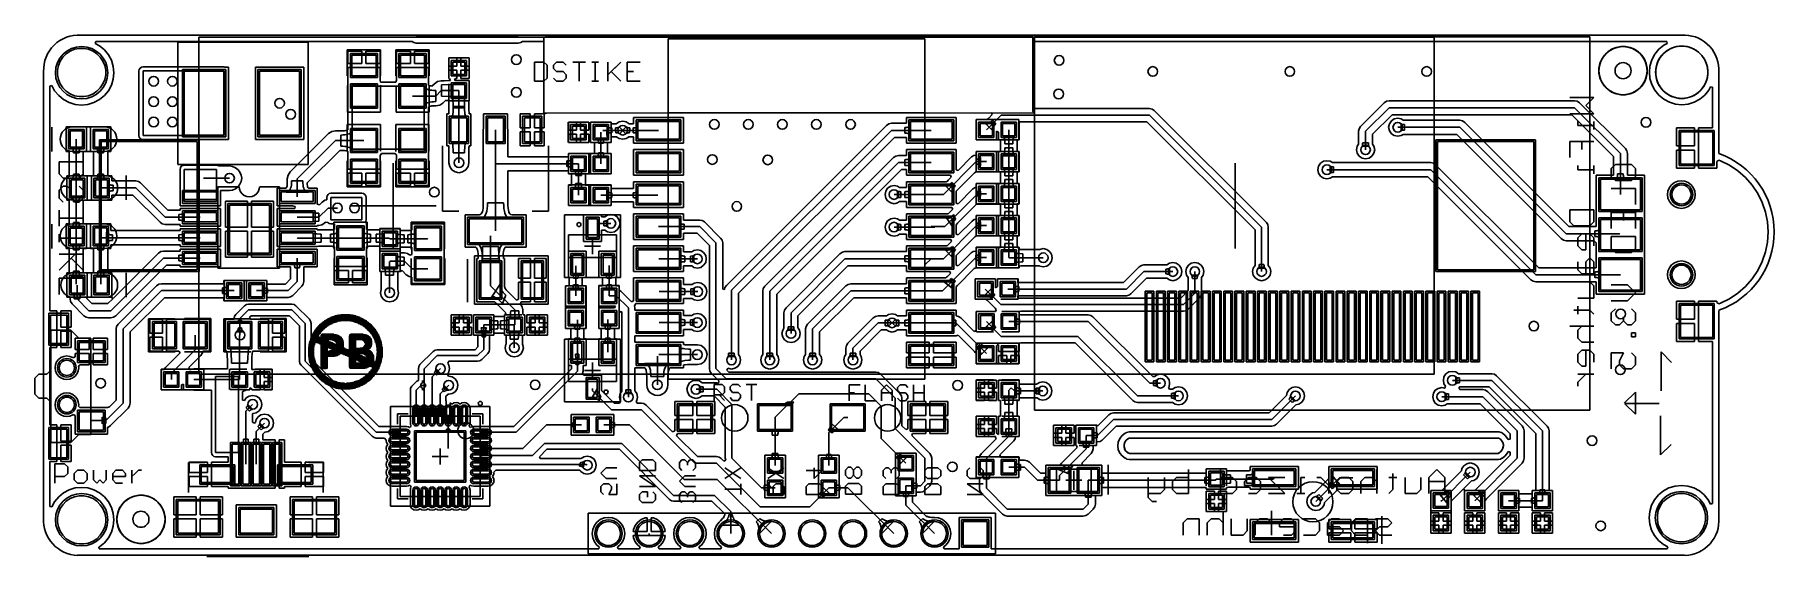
# Model space of a CAD drawing. Header units: millimetres. Extents: x 38 to 147, y 67 to 99.
import ezdxf

# ---------------------------------------------------------------- set-up
doc = ezdxf.new("R2010")
doc.units = ezdxf.units.MM
for name, color, linetype in [('BottomOverlay', 54, 'Continuous'), ('BottomPaste', 16, 'Continuous'), ('BottomSolder', 6, 'Continuous'), ('KeepOutLayer', 6, 'Continuous'), ('Mechanical13', 56, 'Continuous'), ('Mechanical15', 56, 'Continuous'), ('MultiLayer', 9, 'Continuous'), ('TopLayer', 1, 'Continuous'), ('TopOverlay', 2, 'Continuous'), ('TopPaste', 8, 'Continuous'), ('TopSolder', 216, 'Continuous')]:
    doc.layers.add(name, color=color, linetype=linetype)

# ---------------------------------------------------------------- blocks, each defined once
blk = doc.blocks.new('__2812__1')
at = {"layer": 'TopLayer'}
for p, q in [((-1.25, 0.45), (-1.25, -0.45)), ((1.25, 0.45), (-1.25, 0.45)), ((1.25, -0.45), (1.25, 0.45)), ((3.65, 0.45), (3.65, -0.45)), ((6.15, 0.45), (3.65, 0.45)), ((6.15, -0.45), (6.15, 0.45)), ((-1.25, -0.45), (1.25, -0.45)), ((3.65, -0.45), (6.15, -0.45)), ((-1.25, -2.85), (-1.25, -3.75)), ((1.25, -2.85), (-1.25, -2.85)), ((1.25, -3.75), (1.25, -2.85)), ((3.65, -2.85), (3.65, -3.75)), ((6.15, -2.85), (3.65, -2.85)), ((6.15, -3.75), (6.15, -2.85)), ((-1.25, -3.75), (1.25, -3.75)), ((3.65, -3.75), (6.15, -3.75))]:
    blk.add_line(p, q, dxfattribs=at)
at = {"layer": 'TopOverlay'}
blk.add_line((6.71, -4.11), (6.71, -2.39), dxfattribs=at)
blk.add_circle((2.41, -1.5), 1.25, dxfattribs=at)
at = {"layer": 'TopPaste'}
for p, q in [((-1.25, 0.45), (-1.25, -0.45)), ((1.25, 0.45), (-1.25, 0.45)), ((1.25, -0.45), (1.25, 0.45)), ((3.65, 0.45), (3.65, -0.45)), ((6.15, 0.45), (3.65, 0.45)), ((6.15, -0.45), (6.15, 0.45)), ((-1.25, -0.45), (1.25, -0.45)), ((3.65, -0.45), (6.15, -0.45)), ((-1.25, -2.85), (-1.25, -3.75)), ((1.25, -2.85), (-1.25, -2.85)), ((1.25, -3.75), (1.25, -2.85)), ((3.65, -2.85), (3.65, -3.75)), ((6.15, -2.85), (3.65, -2.85)), ((6.15, -3.75), (6.15, -2.85)), ((-1.25, -3.75), (1.25, -3.75)), ((3.65, -3.75), (6.15, -3.75))]:
    blk.add_line(p, q, dxfattribs=at)
at = {"layer": 'TopSolder'}
for p, q in [((-1.35, 0.55), (-1.35, -0.55)), ((1.35, 0.55), (-1.35, 0.55)), ((1.35, -0.55), (1.35, 0.55)), ((3.55, 0.55), (3.55, -0.55)), ((6.25, 0.55), (3.55, 0.55)), ((6.25, -0.55), (6.25, 0.55)), ((-1.35, -0.55), (1.35, -0.55)), ((3.55, -0.55), (6.25, -0.55)), ((-1.35, -2.75), (-1.35, -3.85)), ((1.35, -2.75), (-1.35, -2.75)), ((1.35, -3.85), (1.35, -2.75)), ((3.55, -2.75), (3.55, -3.85)), ((6.25, -2.75), (3.55, -2.75)), ((6.25, -3.85), (6.25, -2.75)), ((-1.35, -3.85), (1.35, -3.85)), ((3.55, -3.85), (6.25, -3.85))]:
    blk.add_line(p, q, dxfattribs=at)
blk = doc.blocks.new('C0603_2')
at = {"layer": 'TopLayer'}
for p, q in [((-0.36, 0.56), (-0.36, -0.2)), ((0.41, 0.56), (-0.36, 0.56)), ((0.41, -0.2), (0.41, 0.56)), ((1.04, 0.56), (1.04, -0.2)), ((1.8, 0.56), (1.04, 0.56)), ((1.8, -0.2), (1.8, 0.56)), ((-0.36, -0.2), (0.41, -0.2)), ((1.04, -0.2), (1.8, -0.2))]:
    blk.add_line(p, q, dxfattribs=at)
at = {"layer": 'TopOverlay'}
for p, q in [((-0.61, -0.46), (-0.61, 0.81)), ((0.46, 0.81), (-0.61, 0.81)), ((2.03, 0.81), (0.97, 0.81)), ((2.06, -0.46), (2.06, 0.81)), ((0.46, -0.46), (-0.61, -0.46)), ((2.03, -0.46), (0.97, -0.46))]:
    blk.add_line(p, q, dxfattribs=at)
at = {"layer": 'TopPaste'}
for p, q in [((-0.36, 0.56), (-0.36, -0.2)), ((0.41, 0.56), (-0.36, 0.56)), ((0.41, -0.2), (0.41, 0.56)), ((1.04, 0.56), (1.04, -0.2)), ((1.8, 0.56), (1.04, 0.56)), ((1.8, -0.2), (1.8, 0.56)), ((-0.36, -0.2), (0.41, -0.2)), ((1.04, -0.2), (1.8, -0.2))]:
    blk.add_line(p, q, dxfattribs=at)
at = {"layer": 'TopSolder'}
for p, q in [((-0.46, 0.66), (-0.46, -0.3)), ((0.51, 0.66), (-0.46, 0.66)), ((0.51, -0.3), (0.51, 0.66)), ((0.94, 0.66), (0.94, -0.3)), ((1.91, 0.66), (0.94, 0.66)), ((1.91, -0.3), (1.91, 0.66)), ((-0.46, -0.3), (0.51, -0.3)), ((0.94, -0.3), (1.91, -0.3))]:
    blk.add_line(p, q, dxfattribs=at)
blk = doc.blocks.new('SSH1106_3')
at = {"layer": 'BottomPaste'}
for p, q in [((9.75, 9.43), (9.75, 5.23)), ((10.1, 9.43), (9.75, 9.43)), ((10.1, 5.23), (10.1, 9.43)), ((10.45, 9.43), (10.45, 5.23)), ((10.8, 9.43), (10.45, 9.43)), ((10.8, 5.23), (10.8, 9.43)), ((11.15, 9.43), (11.15, 5.23)), ((11.5, 9.43), (11.15, 9.43)), ((11.5, 5.23), (11.5, 9.43)), ((11.85, 9.43), (11.85, 5.23)), ((12.2, 9.43), (11.85, 9.43)), ((12.2, 5.23), (12.2, 9.43)), ((12.55, 9.43), (12.55, 5.23)), ((12.9, 9.43), (12.55, 9.43)), ((12.9, 5.23), (12.9, 9.43)), ((13.25, 9.43), (13.25, 5.23)), ((13.6, 9.43), (13.25, 9.43)), ((13.6, 5.23), (13.6, 9.43)), ((13.95, 9.43), (13.95, 5.23)), ((14.3, 9.43), (13.95, 9.43)), ((14.3, 5.23), (14.3, 9.43)), ((14.65, 9.43), (14.65, 5.23)), ((15, 9.43), (14.65, 9.43)), ((15, 5.23), (15, 9.43)), ((15.35, 9.43), (15.35, 5.23)), ((15.7, 9.43), (15.35, 9.43)), ((15.7, 5.23), (15.7, 9.43)), ((16.05, 9.43), (16.05, 5.23)), ((16.4, 9.43), (16.05, 9.43)), ((16.4, 5.23), (16.4, 9.43)), ((16.75, 9.43), (16.75, 5.23)), ((17.1, 9.43), (16.75, 9.43)), ((17.1, 5.23), (17.1, 9.43)), ((17.45, 9.43), (17.45, 5.23)), ((17.8, 9.43), (17.45, 9.43)), ((17.8, 5.23), (17.8, 9.43)), ((18.15, 9.43), (18.15, 5.23)), ((18.5, 9.43), (18.15, 9.43)), ((18.5, 5.23), (18.5, 9.43)), ((18.85, 9.43), (18.85, 5.23)), ((19.2, 9.43), (18.85, 9.43)), ((19.2, 5.23), (19.2, 9.43)), ((19.55, 9.43), (19.55, 5.23)), ((19.9, 9.43), (19.55, 9.43)), ((19.9, 5.23), (19.9, 9.43)), ((20.25, 9.43), (20.25, 5.23)), ((20.6, 9.43), (20.25, 9.43)), ((20.6, 5.23), (20.6, 9.43)), ((20.95, 9.43), (20.95, 5.23)), ((21.3, 9.43), (20.95, 9.43)), ((21.3, 5.23), (21.3, 9.43)), ((21.65, 9.43), (21.65, 5.23)), ((22, 9.43), (21.65, 9.43)), ((22, 5.23), (22, 9.43)), ((22.35, 9.43), (22.35, 5.23)), ((22.7, 9.43), (22.35, 9.43)), ((22.7, 5.23), (22.7, 9.43)), ((23.05, 9.43), (23.05, 5.23)), ((23.4, 9.43), (23.05, 9.43)), ((23.4, 5.23), (23.4, 9.43)), ((23.75, 9.43), (23.75, 5.23)), ((24.1, 9.43), (23.75, 9.43)), ((24.1, 5.23), (24.1, 9.43)), ((24.45, 9.43), (24.45, 5.23)), ((24.8, 9.43), (24.45, 9.43)), ((24.8, 5.23), (24.8, 9.43)), ((25.15, 9.43), (25.15, 5.23)), ((25.5, 9.43), (25.15, 9.43)), ((25.5, 5.23), (25.5, 9.43)), ((25.85, 9.43), (25.85, 5.23)), ((26.2, 9.43), (25.85, 9.43)), ((26.2, 5.23), (26.2, 9.43)), ((26.55, 9.43), (26.55, 5.23)), ((26.9, 9.43), (26.55, 9.43)), ((26.9, 5.23), (26.9, 9.43)), ((27.25, 9.43), (27.25, 5.23)), ((27.6, 9.43), (27.25, 9.43)), ((27.6, 5.23), (27.6, 9.43)), ((27.95, 9.43), (27.95, 5.23)), ((28.3, 9.43), (27.95, 9.43)), ((28.3, 5.23), (28.3, 9.43)), ((28.65, 9.43), (28.65, 5.23)), ((29, 9.43), (28.65, 9.43)), ((29, 5.23), (29, 9.43)), ((29.35, 9.43), (29.35, 5.23)), ((29.7, 9.43), (29.35, 9.43)), ((29.7, 5.23), (29.7, 9.43)), ((30.05, 9.43), (30.05, 5.23)), ((30.4, 9.43), (30.05, 9.43)), ((30.4, 5.23), (30.4, 9.43)), ((9.75, 5.23), (10.1, 5.23)), ((10.45, 5.23), (10.8, 5.23)), ((11.15, 5.23), (11.5, 5.23)), ((11.85, 5.23), (12.2, 5.23)), ((12.55, 5.23), (12.9, 5.23)), ((13.25, 5.23), (13.6, 5.23)), ((13.95, 5.23), (14.3, 5.23)), ((14.65, 5.23), (15, 5.23)), ((15.35, 5.23), (15.7, 5.23)), ((16.05, 5.23), (16.4, 5.23)), ((16.75, 5.23), (17.1, 5.23)), ((17.45, 5.23), (17.8, 5.23)), ((18.15, 5.23), (18.5, 5.23)), ((18.85, 5.23), (19.2, 5.23)), ((19.55, 5.23), (19.9, 5.23)), ((20.25, 5.23), (20.6, 5.23)), ((20.95, 5.23), (21.3, 5.23)), ((21.65, 5.23), (22, 5.23)), ((22.35, 5.23), (22.7, 5.23)), ((23.05, 5.23), (23.4, 5.23)), ((23.75, 5.23), (24.1, 5.23)), ((24.45, 5.23), (24.8, 5.23)), ((25.15, 5.23), (25.5, 5.23)), ((25.85, 5.23), (26.2, 5.23)), ((26.55, 5.23), (26.9, 5.23)), ((27.25, 5.23), (27.6, 5.23)), ((27.95, 5.23), (28.3, 5.23)), ((28.65, 5.23), (29, 5.23)), ((29.35, 5.23), (29.7, 5.23)), ((30.05, 5.23), (30.4, 5.23))]:
    blk.add_line(p, q, dxfattribs=at)
at = {"layer": 'BottomSolder'}
for p, q in [((9.65, 9.53), (9.65, 5.13)), ((10.2, 9.53), (9.65, 9.53)), ((10.2, 5.13), (10.2, 9.53)), ((10.35, 9.53), (10.35, 5.13)), ((10.9, 9.53), (10.35, 9.53)), ((10.9, 5.13), (10.9, 9.53)), ((11.05, 9.53), (11.05, 5.13)), ((11.6, 9.53), (11.05, 9.53)), ((11.6, 5.13), (11.6, 9.53)), ((11.75, 9.53), (11.75, 5.13)), ((12.3, 9.53), (11.75, 9.53)), ((12.3, 5.13), (12.3, 9.53)), ((12.45, 9.53), (12.45, 5.13)), ((13, 9.53), (12.45, 9.53)), ((13, 5.13), (13, 9.53)), ((13.15, 9.53), (13.15, 5.13)), ((13.7, 9.53), (13.15, 9.53)), ((13.7, 5.13), (13.7, 9.53)), ((13.85, 9.53), (13.85, 5.13)), ((14.4, 9.53), (13.85, 9.53)), ((14.4, 5.13), (14.4, 9.53)), ((14.55, 9.53), (14.55, 5.13)), ((15.1, 9.53), (14.55, 9.53)), ((15.1, 5.13), (15.1, 9.53)), ((15.25, 9.53), (15.25, 5.13)), ((15.8, 9.53), (15.25, 9.53)), ((15.8, 5.13), (15.8, 9.53)), ((15.95, 9.53), (15.95, 5.13)), ((16.5, 9.53), (15.95, 9.53)), ((16.5, 5.13), (16.5, 9.53)), ((16.65, 9.53), (16.65, 5.13)), ((17.2, 9.53), (16.65, 9.53)), ((17.2, 5.13), (17.2, 9.53)), ((17.35, 9.53), (17.35, 5.13)), ((17.9, 9.53), (17.35, 9.53)), ((17.9, 5.13), (17.9, 9.53)), ((18.05, 9.53), (18.05, 5.13)), ((18.6, 9.53), (18.05, 9.53)), ((18.6, 5.13), (18.6, 9.53)), ((18.75, 9.53), (18.75, 5.13)), ((19.3, 9.53), (18.75, 9.53)), ((19.3, 5.13), (19.3, 9.53)), ((19.45, 9.53), (19.45, 5.13)), ((20, 9.53), (19.45, 9.53)), ((20, 5.13), (20, 9.53)), ((20.15, 9.53), (20.15, 5.13)), ((20.7, 9.53), (20.15, 9.53)), ((20.7, 5.13), (20.7, 9.53)), ((20.85, 9.53), (20.85, 5.13)), ((21.4, 9.53), (20.85, 9.53)), ((21.4, 5.13), (21.4, 9.53)), ((21.55, 9.53), (21.55, 5.13)), ((22.1, 9.53), (21.55, 9.53)), ((22.1, 5.13), (22.1, 9.53)), ((22.25, 9.53), (22.25, 5.13)), ((22.8, 9.53), (22.25, 9.53)), ((22.8, 5.13), (22.8, 9.53)), ((22.95, 9.53), (22.95, 5.13)), ((23.5, 9.53), (22.95, 9.53)), ((23.5, 5.13), (23.5, 9.53)), ((23.65, 9.53), (23.65, 5.13)), ((24.2, 9.53), (23.65, 9.53)), ((24.2, 5.13), (24.2, 9.53)), ((24.35, 9.53), (24.35, 5.13)), ((24.9, 9.53), (24.35, 9.53)), ((24.9, 5.13), (24.9, 9.53)), ((25.05, 9.53), (25.05, 5.13)), ((25.6, 9.53), (25.05, 9.53)), ((25.6, 5.13), (25.6, 9.53)), ((25.75, 9.53), (25.75, 5.13)), ((26.3, 9.53), (25.75, 9.53)), ((26.3, 5.13), (26.3, 9.53)), ((26.45, 9.53), (26.45, 5.13)), ((27, 9.53), (26.45, 9.53)), ((27, 5.13), (27, 9.53)), ((27.15, 9.53), (27.15, 5.13)), ((27.7, 9.53), (27.15, 9.53)), ((27.7, 5.13), (27.7, 9.53)), ((27.85, 9.53), (27.85, 5.13)), ((28.4, 9.53), (27.85, 9.53)), ((28.4, 5.13), (28.4, 9.53)), ((28.55, 9.53), (28.55, 5.13)), ((29.1, 9.53), (28.55, 9.53)), ((29.1, 5.13), (29.1, 9.53)), ((29.25, 9.53), (29.25, 5.13)), ((29.8, 9.53), (29.25, 9.53)), ((29.8, 5.13), (29.8, 9.53)), ((29.95, 9.53), (29.95, 5.13)), ((30.5, 9.53), (29.95, 9.53)), ((30.5, 5.13), (30.5, 9.53)), ((9.65, 5.13), (10.2, 5.13)), ((10.35, 5.13), (10.9, 5.13)), ((11.05, 5.13), (11.6, 5.13)), ((11.75, 5.13), (12.3, 5.13)), ((12.45, 5.13), (13, 5.13)), ((13.15, 5.13), (13.7, 5.13)), ((13.85, 5.13), (14.4, 5.13)), ((14.55, 5.13), (15.1, 5.13)), ((15.25, 5.13), (15.8, 5.13)), ((15.95, 5.13), (16.5, 5.13)), ((16.65, 5.13), (17.2, 5.13)), ((17.35, 5.13), (17.9, 5.13)), ((18.05, 5.13), (18.6, 5.13)), ((18.75, 5.13), (19.3, 5.13)), ((19.45, 5.13), (20, 5.13)), ((20.15, 5.13), (20.7, 5.13)), ((20.85, 5.13), (21.4, 5.13)), ((21.55, 5.13), (22.1, 5.13)), ((22.25, 5.13), (22.8, 5.13)), ((22.95, 5.13), (23.5, 5.13)), ((23.65, 5.13), (24.2, 5.13)), ((24.35, 5.13), (24.9, 5.13)), ((25.05, 5.13), (25.6, 5.13)), ((25.75, 5.13), (26.3, 5.13)), ((26.45, 5.13), (27, 5.13)), ((27.15, 5.13), (27.7, 5.13)), ((27.85, 5.13), (28.4, 5.13)), ((28.55, 5.13), (29.1, 5.13)), ((29.25, 5.13), (29.8, 5.13)), ((29.95, 5.13), (30.5, 5.13))]:
    blk.add_line(p, q, dxfattribs=at)
at = {"layer": 'TopOverlay'}
for p, q in [((2.76, 2.13), (2.76, 25.38)), ((2.76, 25.38), (37.36, 25.38)), ((37.36, 2.13), (37.36, 25.38)), ((2.76, 2.13), (37.36, 2.13))]:
    blk.add_line(p, q, dxfattribs=at)
blk = doc.blocks.new('PL3_4')
at = {"layer": 'BottomSolder'}
for centre in [(0, 0), (5, 0)]:
    blk.add_circle(centre, 0.702, dxfattribs=at)
at = {"layer": 'MultiLayer'}
for centre in [(0, 0), (5, 0)]:
    blk.add_circle(centre, 0.6, dxfattribs=at)
at = {"layer": 'TopLayer'}
for p, q in [((-3.9, 1.95), (-3.9, -0.05)), ((-1.9, 1.95), (-3.9, 1.95)), ((-1.9, -0.05), (-1.9, 1.95)), ((6.9, 1.95), (6.9, -0.05)), ((8.9, 1.95), (6.9, 1.95)), ((8.9, -0.05), (8.9, 1.95)), ((-3.9, -0.05), (-1.9, -0.05)), ((6.9, -0.05), (8.9, -0.05)), ((-0.95, -2.55), (-0.95, -5.05)), ((0.95, -2.55), (-0.95, -2.55)), ((0.95, -5.05), (0.95, -2.55)), ((1.55, -2.55), (1.55, -5.05)), ((3.45, -2.55), (1.55, -2.55)), ((3.45, -5.05), (3.45, -2.55)), ((4.05, -2.55), (4.05, -5.05)), ((5.95, -2.55), (4.05, -2.55)), ((5.95, -5.05), (5.95, -2.55)), ((-0.95, -5.05), (0.95, -5.05)), ((1.55, -5.05), (3.45, -5.05)), ((4.05, -5.05), (5.95, -5.05))]:
    blk.add_line(p, q, dxfattribs=at)
for centre in [(0, 0), (5, 0)]:
    blk.add_circle(centre, 0.6, dxfattribs=at)
at = {"layer": 'TopPaste'}
for p, q in [((-3.9, 1.95), (-3.9, -0.05)), ((-1.9, 1.95), (-3.9, 1.95)), ((-1.9, -0.05), (-1.9, 1.95)), ((6.9, 1.95), (6.9, -0.05)), ((8.9, 1.95), (6.9, 1.95)), ((8.9, -0.05), (8.9, 1.95)), ((-3.9, -0.05), (-1.9, -0.05)), ((6.9, -0.05), (8.9, -0.05)), ((-0.95, -2.55), (-0.95, -5.05)), ((0.95, -2.55), (-0.95, -2.55)), ((0.95, -5.05), (0.95, -2.55)), ((1.55, -2.55), (1.55, -5.05)), ((3.45, -2.55), (1.55, -2.55)), ((3.45, -5.05), (3.45, -2.55)), ((4.05, -2.55), (4.05, -5.05)), ((5.95, -2.55), (4.05, -2.55)), ((5.95, -5.05), (5.95, -2.55)), ((-0.95, -5.05), (0.95, -5.05)), ((1.55, -5.05), (3.45, -5.05)), ((4.05, -5.05), (5.95, -5.05))]:
    blk.add_line(p, q, dxfattribs=at)
at = {"layer": 'TopSolder'}
for p, q in [((-4, 2.05), (-4, -0.15)), ((-1.8, 2.05), (-4, 2.05)), ((-1.8, -0.15), (-1.8, 2.05)), ((6.8, 2.05), (6.8, -0.15)), ((9, 2.05), (6.8, 2.05)), ((9, -0.15), (9, 2.05)), ((-4, -0.15), (-1.8, -0.15)), ((6.8, -0.15), (9, -0.15)), ((-1.05, -2.45), (-1.05, -5.15)), ((1.05, -2.45), (-1.05, -2.45)), ((1.05, -5.15), (1.05, -2.45)), ((1.45, -2.45), (1.45, -5.15)), ((3.55, -2.45), (1.45, -2.45)), ((3.55, -5.15), (3.55, -2.45)), ((3.95, -2.45), (3.95, -5.15)), ((6.05, -2.45), (3.95, -2.45)), ((6.05, -5.15), (6.05, -2.45)), ((-1.05, -5.15), (1.05, -5.15)), ((1.45, -5.15), (3.55, -5.15)), ((3.95, -5.15), (6.05, -5.15))]:
    blk.add_line(p, q, dxfattribs=at)
for centre in [(0, 0), (5, 0)]:
    blk.add_circle(centre, 0.702, dxfattribs=at)
blk = doc.blocks.new('C3528_5')
at = {"layer": 'TopLayer'}
for p, q in [((-1.9, 1.1), (-1.9, -1.1)), ((-0.7, 1.1), (-1.9, 1.1)), ((-0.7, -1.1), (-0.7, 1.1)), ((0.7, 1.1), (0.7, -1.1)), ((1.9, 1.1), (0.7, 1.1)), ((1.9, -1.1), (1.9, 1.1)), ((-1.9, -1.1), (-0.7, -1.1)), ((0.7, -1.1), (1.9, -1.1))]:
    blk.add_line(p, q, dxfattribs=at)
at = {"layer": 'TopOverlay'}
for p, q in [((-2.74, -1.37), (-2.74, 1.3)), ((-2.3, 0), (-2.3, 1.5)), ((-2.3, 1.5), (2.3, 1.5)), ((2.3, -1.5), (2.3, 1.5)), ((-2.3, -1.5), (-2.3, 0)), ((-2.3, -1.5), (2.3, -1.5))]:
    blk.add_line(p, q, dxfattribs=at)
at = {"layer": 'TopPaste'}
for p, q in [((-1.9, 1.1), (-1.9, -1.1)), ((-0.7, 1.1), (-1.9, 1.1)), ((-0.7, -1.1), (-0.7, 1.1)), ((0.7, 1.1), (0.7, -1.1)), ((1.9, 1.1), (0.7, 1.1)), ((1.9, -1.1), (1.9, 1.1)), ((-1.9, -1.1), (-0.7, -1.1)), ((0.7, -1.1), (1.9, -1.1))]:
    blk.add_line(p, q, dxfattribs=at)
at = {"layer": 'TopSolder'}
for p, q in [((-2, 1.2), (-2, -1.2)), ((-0.6, 1.2), (-2, 1.2)), ((-0.6, -1.2), (-0.6, 1.2)), ((0.6, 1.2), (0.6, -1.2)), ((2, 1.2), (0.6, 1.2)), ((2, -1.2), (2, 1.2)), ((-2, -1.2), (-0.6, -1.2)), ((0.6, -1.2), (2, -1.2))]:
    blk.add_line(p, q, dxfattribs=at)
blk = doc.blocks.new('C0603_6')
at = {"layer": 'TopLayer'}
for p, q in [((-0.36, 0.56), (-0.36, -0.2)), ((0.41, 0.56), (-0.36, 0.56)), ((0.41, -0.2), (0.41, 0.56)), ((1.04, 0.56), (1.04, -0.2)), ((1.8, 0.56), (1.04, 0.56)), ((1.8, -0.2), (1.8, 0.56)), ((-0.36, -0.2), (0.41, -0.2)), ((1.04, -0.2), (1.8, -0.2))]:
    blk.add_line(p, q, dxfattribs=at)
at = {"layer": 'TopOverlay'}
for p, q in [((0.46, 0.81), (-0.61, 0.81)), ((-0.61, 0.81), (-0.61, -0.46)), ((2.03, 0.81), (0.97, 0.81)), ((2.06, 0.81), (2.06, -0.46)), ((0.46, -0.46), (-0.61, -0.46)), ((2.03, -0.46), (0.97, -0.46))]:
    blk.add_line(p, q, dxfattribs=at)
at = {"layer": 'TopPaste'}
for p, q in [((-0.36, 0.56), (-0.36, -0.2)), ((0.41, 0.56), (-0.36, 0.56)), ((0.41, -0.2), (0.41, 0.56)), ((1.04, 0.56), (1.04, -0.2)), ((1.8, 0.56), (1.04, 0.56)), ((1.8, -0.2), (1.8, 0.56)), ((-0.36, -0.2), (0.41, -0.2)), ((1.04, -0.2), (1.8, -0.2))]:
    blk.add_line(p, q, dxfattribs=at)
at = {"layer": 'TopSolder'}
for p, q in [((-0.46, 0.66), (-0.46, -0.3)), ((0.51, 0.66), (-0.46, 0.66)), ((0.51, -0.3), (0.51, 0.66)), ((0.94, 0.66), (0.94, -0.3)), ((1.91, 0.66), (0.94, 0.66)), ((1.91, -0.3), (1.91, 0.66)), ((-0.46, -0.3), (0.51, -0.3)), ((0.94, -0.3), (1.91, -0.3))]:
    blk.add_line(p, q, dxfattribs=at)
blk = doc.blocks.new('C0603_7')
at = {"layer": 'TopLayer'}
for p, q in [((-0.36, 0.56), (-0.36, -0.2)), ((0.41, 0.56), (-0.36, 0.56)), ((0.41, -0.2), (0.41, 0.56)), ((1.04, 0.56), (1.04, -0.2)), ((1.8, 0.56), (1.04, 0.56)), ((1.8, -0.2), (1.8, 0.56)), ((-0.36, -0.2), (0.41, -0.2)), ((1.04, -0.2), (1.8, -0.2))]:
    blk.add_line(p, q, dxfattribs=at)
at = {"layer": 'TopOverlay'}
for p, q in [((0.46, 0.81), (-0.61, 0.81)), ((-0.61, 0.81), (-0.61, -0.46)), ((2.03, 0.81), (0.97, 0.81)), ((2.06, 0.81), (2.06, -0.46)), ((0.46, -0.46), (-0.61, -0.46)), ((2.03, -0.46), (0.97, -0.46))]:
    blk.add_line(p, q, dxfattribs=at)
at = {"layer": 'TopPaste'}
for p, q in [((-0.36, 0.56), (-0.36, -0.2)), ((0.41, 0.56), (-0.36, 0.56)), ((0.41, -0.2), (0.41, 0.56)), ((1.04, 0.56), (1.04, -0.2)), ((1.8, 0.56), (1.04, 0.56)), ((1.8, -0.2), (1.8, 0.56)), ((-0.36, -0.2), (0.41, -0.2)), ((1.04, -0.2), (1.8, -0.2))]:
    blk.add_line(p, q, dxfattribs=at)
at = {"layer": 'TopSolder'}
for p, q in [((-0.46, 0.66), (-0.46, -0.3)), ((0.51, 0.66), (-0.46, 0.66)), ((0.51, -0.3), (0.51, 0.66)), ((0.94, 0.66), (0.94, -0.3)), ((1.91, 0.66), (0.94, 0.66)), ((1.91, -0.3), (1.91, 0.66)), ((-0.46, -0.3), (0.51, -0.3)), ((0.94, -0.3), (1.91, -0.3))]:
    blk.add_line(p, q, dxfattribs=at)
blk = doc.blocks.new('C0603_8')
at = {"layer": 'TopLayer'}
for p, q in [((-0.36, 0.56), (-0.36, -0.2)), ((0.41, 0.56), (-0.36, 0.56)), ((0.41, -0.2), (0.41, 0.56)), ((1.04, 0.56), (1.04, -0.2)), ((1.8, 0.56), (1.04, 0.56)), ((1.8, -0.2), (1.8, 0.56)), ((-0.36, -0.2), (0.41, -0.2)), ((1.04, -0.2), (1.8, -0.2))]:
    blk.add_line(p, q, dxfattribs=at)
at = {"layer": 'TopOverlay'}
for p, q in [((0.46, 0.81), (-0.61, 0.81)), ((-0.61, 0.81), (-0.61, -0.46)), ((2.03, 0.81), (0.97, 0.81)), ((2.06, 0.81), (2.06, -0.46)), ((0.46, -0.46), (-0.61, -0.46)), ((2.03, -0.46), (0.97, -0.46))]:
    blk.add_line(p, q, dxfattribs=at)
at = {"layer": 'TopPaste'}
for p, q in [((-0.36, 0.56), (-0.36, -0.2)), ((0.41, 0.56), (-0.36, 0.56)), ((0.41, -0.2), (0.41, 0.56)), ((1.04, 0.56), (1.04, -0.2)), ((1.8, 0.56), (1.04, 0.56)), ((1.8, -0.2), (1.8, 0.56)), ((-0.36, -0.2), (0.41, -0.2)), ((1.04, -0.2), (1.8, -0.2))]:
    blk.add_line(p, q, dxfattribs=at)
at = {"layer": 'TopSolder'}
for p, q in [((-0.46, 0.66), (-0.46, -0.3)), ((0.51, 0.66), (-0.46, 0.66)), ((0.51, -0.3), (0.51, 0.66)), ((0.94, 0.66), (0.94, -0.3)), ((1.91, 0.66), (0.94, 0.66)), ((1.91, -0.3), (1.91, 0.66)), ((-0.46, -0.3), (0.51, -0.3)), ((0.94, -0.3), (1.91, -0.3))]:
    blk.add_line(p, q, dxfattribs=at)
blk = doc.blocks.new('C0603_9')
at = {"layer": 'TopLayer'}
for p, q in [((-0.36, 0.56), (-0.36, -0.2)), ((0.41, 0.56), (-0.36, 0.56)), ((0.41, -0.2), (0.41, 0.56)), ((1.04, 0.56), (1.04, -0.2)), ((1.8, 0.56), (1.04, 0.56)), ((1.8, -0.2), (1.8, 0.56)), ((-0.36, -0.2), (0.41, -0.2)), ((1.04, -0.2), (1.8, -0.2))]:
    blk.add_line(p, q, dxfattribs=at)
at = {"layer": 'TopOverlay'}
for p, q in [((0.46, 0.81), (-0.61, 0.81)), ((-0.61, -0.46), (-0.61, 0.81)), ((2.03, 0.81), (0.97, 0.81)), ((2.06, -0.46), (2.06, 0.81)), ((-0.61, -0.46), (0.46, -0.46)), ((2.03, -0.46), (0.97, -0.46))]:
    blk.add_line(p, q, dxfattribs=at)
at = {"layer": 'TopPaste'}
for p, q in [((-0.36, 0.56), (-0.36, -0.2)), ((0.41, 0.56), (-0.36, 0.56)), ((0.41, -0.2), (0.41, 0.56)), ((1.04, 0.56), (1.04, -0.2)), ((1.8, 0.56), (1.04, 0.56)), ((1.8, -0.2), (1.8, 0.56)), ((-0.36, -0.2), (0.41, -0.2)), ((1.04, -0.2), (1.8, -0.2))]:
    blk.add_line(p, q, dxfattribs=at)
at = {"layer": 'TopSolder'}
for p, q in [((-0.46, 0.66), (-0.46, -0.3)), ((0.51, 0.66), (-0.46, 0.66)), ((0.51, -0.3), (0.51, 0.66)), ((0.94, 0.66), (0.94, -0.3)), ((1.91, 0.66), (0.94, 0.66)), ((1.91, -0.3), (1.91, 0.66)), ((-0.46, -0.3), (0.51, -0.3)), ((0.94, -0.3), (1.91, -0.3))]:
    blk.add_line(p, q, dxfattribs=at)
blk = doc.blocks.new('C0603_10')
at = {"layer": 'TopLayer'}
for p, q in [((-0.36, 0.56), (-0.36, -0.2)), ((0.41, 0.56), (-0.36, 0.56)), ((0.41, -0.2), (0.41, 0.56)), ((1.04, 0.56), (1.04, -0.2)), ((1.8, 0.56), (1.04, 0.56)), ((1.8, -0.2), (1.8, 0.56)), ((-0.36, -0.2), (0.41, -0.2)), ((1.04, -0.2), (1.8, -0.2))]:
    blk.add_line(p, q, dxfattribs=at)
at = {"layer": 'TopOverlay'}
for p, q in [((0.46, 0.81), (-0.61, 0.81)), ((-0.61, -0.46), (-0.61, 0.81)), ((2.03, 0.81), (0.97, 0.81)), ((2.06, -0.46), (2.06, 0.81)), ((-0.61, -0.46), (0.46, -0.46)), ((2.03, -0.46), (0.97, -0.46))]:
    blk.add_line(p, q, dxfattribs=at)
at = {"layer": 'TopPaste'}
for p, q in [((-0.36, 0.56), (-0.36, -0.2)), ((0.41, 0.56), (-0.36, 0.56)), ((0.41, -0.2), (0.41, 0.56)), ((1.04, 0.56), (1.04, -0.2)), ((1.8, 0.56), (1.04, 0.56)), ((1.8, -0.2), (1.8, 0.56)), ((-0.36, -0.2), (0.41, -0.2)), ((1.04, -0.2), (1.8, -0.2))]:
    blk.add_line(p, q, dxfattribs=at)
at = {"layer": 'TopSolder'}
for p, q in [((-0.46, 0.66), (-0.46, -0.3)), ((0.51, 0.66), (-0.46, 0.66)), ((0.51, -0.3), (0.51, 0.66)), ((0.94, 0.66), (0.94, -0.3)), ((1.91, 0.66), (0.94, 0.66)), ((1.91, -0.3), (1.91, 0.66)), ((-0.46, -0.3), (0.51, -0.3)), ((0.94, -0.3), (1.91, -0.3))]:
    blk.add_line(p, q, dxfattribs=at)
blk = doc.blocks.new('C0603_11')
at = {"layer": 'TopLayer'}
for p, q in [((-0.36, 0.56), (-0.36, -0.2)), ((0.41, 0.56), (-0.36, 0.56)), ((0.41, -0.2), (0.41, 0.56)), ((1.04, 0.56), (1.04, -0.2)), ((1.8, 0.56), (1.04, 0.56)), ((1.8, -0.2), (1.8, 0.56)), ((-0.36, -0.2), (0.41, -0.2)), ((1.04, -0.2), (1.8, -0.2))]:
    blk.add_line(p, q, dxfattribs=at)
at = {"layer": 'TopOverlay'}
for p, q in [((0.46, 0.81), (-0.61, 0.81)), ((-0.61, -0.46), (-0.61, 0.81)), ((2.03, 0.81), (0.97, 0.81)), ((2.06, -0.46), (2.06, 0.81)), ((-0.61, -0.46), (0.46, -0.46)), ((2.03, -0.46), (0.97, -0.46))]:
    blk.add_line(p, q, dxfattribs=at)
at = {"layer": 'TopPaste'}
for p, q in [((-0.36, 0.56), (-0.36, -0.2)), ((0.41, 0.56), (-0.36, 0.56)), ((0.41, -0.2), (0.41, 0.56)), ((1.04, 0.56), (1.04, -0.2)), ((1.8, 0.56), (1.04, 0.56)), ((1.8, -0.2), (1.8, 0.56)), ((-0.36, -0.2), (0.41, -0.2)), ((1.04, -0.2), (1.8, -0.2))]:
    blk.add_line(p, q, dxfattribs=at)
at = {"layer": 'TopSolder'}
for p, q in [((-0.46, 0.66), (-0.46, -0.3)), ((0.51, 0.66), (-0.46, 0.66)), ((0.51, -0.3), (0.51, 0.66)), ((0.94, 0.66), (0.94, -0.3)), ((1.9, 0.66), (0.94, 0.66)), ((1.9, -0.3), (1.9, 0.66)), ((-0.46, -0.3), (0.51, -0.3)), ((0.94, -0.3), (1.9, -0.3))]:
    blk.add_line(p, q, dxfattribs=at)
blk = doc.blocks.new('C0603_12')
at = {"layer": 'TopLayer'}
for p, q in [((-0.36, 0.56), (-0.36, -0.2)), ((0.41, 0.56), (-0.36, 0.56)), ((0.41, -0.2), (0.41, 0.56)), ((1.04, 0.56), (1.04, -0.2)), ((1.8, 0.56), (1.04, 0.56)), ((1.8, -0.2), (1.8, 0.56)), ((-0.36, -0.2), (0.41, -0.2)), ((1.04, -0.2), (1.8, -0.2))]:
    blk.add_line(p, q, dxfattribs=at)
at = {"layer": 'TopOverlay'}
for p, q in [((0.46, 0.81), (-0.61, 0.81)), ((-0.61, 0.81), (-0.61, -0.46)), ((2.03, 0.81), (0.97, 0.81)), ((2.06, 0.81), (2.06, -0.46)), ((0.46, -0.46), (-0.61, -0.46)), ((2.03, -0.46), (0.97, -0.46))]:
    blk.add_line(p, q, dxfattribs=at)
at = {"layer": 'TopPaste'}
for p, q in [((-0.36, 0.56), (-0.36, -0.2)), ((0.41, 0.56), (-0.36, 0.56)), ((0.41, -0.2), (0.41, 0.56)), ((1.04, 0.56), (1.04, -0.2)), ((1.8, 0.56), (1.04, 0.56)), ((1.8, -0.2), (1.8, 0.56)), ((-0.36, -0.2), (0.41, -0.2)), ((1.04, -0.2), (1.8, -0.2))]:
    blk.add_line(p, q, dxfattribs=at)
at = {"layer": 'TopSolder'}
for p, q in [((-0.46, 0.66), (-0.46, -0.3)), ((0.51, 0.66), (-0.46, 0.66)), ((0.51, -0.3), (0.51, 0.66)), ((0.94, 0.66), (0.94, -0.3)), ((1.91, 0.66), (0.94, 0.66)), ((1.91, -0.3), (1.91, 0.66)), ((-0.46, -0.3), (0.51, -0.3)), ((0.94, -0.3), (1.91, -0.3))]:
    blk.add_line(p, q, dxfattribs=at)
blk = doc.blocks.new('C0603_13')
at = {"layer": 'TopLayer'}
for p, q in [((-0.36, 0.56), (-0.36, -0.2)), ((0.41, 0.56), (-0.36, 0.56)), ((0.41, -0.2), (0.41, 0.56)), ((1.04, 0.56), (1.04, -0.2)), ((1.8, 0.56), (1.04, 0.56)), ((1.8, -0.2), (1.8, 0.56)), ((-0.36, -0.2), (0.41, -0.2)), ((1.04, -0.2), (1.8, -0.2))]:
    blk.add_line(p, q, dxfattribs=at)
at = {"layer": 'TopOverlay'}
for p, q in [((0.46, 0.81), (-0.61, 0.81)), ((-0.61, 0.81), (-0.61, -0.46)), ((2.03, 0.81), (0.97, 0.81)), ((2.06, 0.81), (2.06, -0.46)), ((0.46, -0.46), (-0.61, -0.46)), ((2.03, -0.46), (0.97, -0.46))]:
    blk.add_line(p, q, dxfattribs=at)
at = {"layer": 'TopPaste'}
for p, q in [((-0.36, 0.56), (-0.36, -0.2)), ((0.41, 0.56), (-0.36, 0.56)), ((0.41, -0.2), (0.41, 0.56)), ((1.04, 0.56), (1.04, -0.2)), ((1.8, 0.56), (1.04, 0.56)), ((1.8, -0.2), (1.8, 0.56)), ((-0.36, -0.2), (0.41, -0.2)), ((1.04, -0.2), (1.8, -0.2))]:
    blk.add_line(p, q, dxfattribs=at)
at = {"layer": 'TopSolder'}
for p, q in [((-0.46, 0.66), (-0.46, -0.3)), ((0.51, 0.66), (-0.46, 0.66)), ((0.51, -0.3), (0.51, 0.66)), ((0.94, 0.66), (0.94, -0.3)), ((1.91, 0.66), (0.94, 0.66)), ((1.91, -0.3), (1.91, 0.66)), ((-0.46, -0.3), (0.51, -0.3)), ((0.94, -0.3), (1.91, -0.3))]:
    blk.add_line(p, q, dxfattribs=at)
blk = doc.blocks.new('C0603_14')
at = {"layer": 'TopLayer'}
for p, q in [((-0.36, 0.56), (-0.36, -0.2)), ((0.41, 0.56), (-0.36, 0.56)), ((0.41, -0.2), (0.41, 0.56)), ((1.04, 0.56), (1.04, -0.2)), ((1.8, 0.56), (1.04, 0.56)), ((1.8, -0.2), (1.8, 0.56)), ((-0.36, -0.2), (0.41, -0.2)), ((1.04, -0.2), (1.8, -0.2))]:
    blk.add_line(p, q, dxfattribs=at)
at = {"layer": 'TopOverlay'}
for p, q in [((0.46, 0.81), (-0.61, 0.81)), ((-0.61, 0.81), (-0.61, -0.46)), ((2.03, 0.81), (0.97, 0.81)), ((2.06, 0.81), (2.06, -0.46)), ((0.46, -0.46), (-0.61, -0.46)), ((2.03, -0.46), (0.97, -0.46))]:
    blk.add_line(p, q, dxfattribs=at)
at = {"layer": 'TopPaste'}
for p, q in [((-0.36, 0.56), (-0.36, -0.2)), ((0.41, 0.56), (-0.36, 0.56)), ((0.41, -0.2), (0.41, 0.56)), ((1.04, 0.56), (1.04, -0.2)), ((1.8, 0.56), (1.04, 0.56)), ((1.8, -0.2), (1.8, 0.56)), ((-0.36, -0.2), (0.41, -0.2)), ((1.04, -0.2), (1.8, -0.2))]:
    blk.add_line(p, q, dxfattribs=at)
at = {"layer": 'TopSolder'}
for p, q in [((-0.46, 0.66), (-0.46, -0.3)), ((0.51, 0.66), (-0.46, 0.66)), ((0.51, -0.3), (0.51, 0.66)), ((0.94, 0.66), (0.94, -0.3)), ((1.91, 0.66), (0.94, 0.66)), ((1.91, -0.3), (1.91, 0.66)), ((-0.46, -0.3), (0.51, -0.3)), ((0.94, -0.3), (1.91, -0.3))]:
    blk.add_line(p, q, dxfattribs=at)
blk = doc.blocks.new('C0603_15')
at = {"layer": 'TopLayer'}
for p, q in [((-0.36, 0.56), (-0.36, -0.2)), ((0.41, 0.56), (-0.36, 0.56)), ((0.41, -0.2), (0.41, 0.56)), ((1.04, 0.56), (1.04, -0.2)), ((1.8, 0.56), (1.04, 0.56)), ((1.8, -0.2), (1.8, 0.56)), ((-0.36, -0.2), (0.41, -0.2)), ((1.04, -0.2), (1.8, -0.2))]:
    blk.add_line(p, q, dxfattribs=at)
at = {"layer": 'TopOverlay'}
for p, q in [((0.46, 0.81), (-0.61, 0.81)), ((-0.61, 0.81), (-0.61, -0.46)), ((2.03, 0.81), (0.97, 0.81)), ((2.06, 0.81), (2.06, -0.46)), ((0.46, -0.46), (-0.61, -0.46)), ((0.97, -0.46), (2.03, -0.46))]:
    blk.add_line(p, q, dxfattribs=at)
at = {"layer": 'TopPaste'}
for p, q in [((-0.36, 0.56), (-0.36, -0.2)), ((0.41, 0.56), (-0.36, 0.56)), ((0.41, -0.2), (0.41, 0.56)), ((1.04, 0.56), (1.04, -0.2)), ((1.8, 0.56), (1.04, 0.56)), ((1.8, -0.2), (1.8, 0.56)), ((-0.36, -0.2), (0.41, -0.2)), ((1.04, -0.2), (1.8, -0.2))]:
    blk.add_line(p, q, dxfattribs=at)
at = {"layer": 'TopSolder'}
for p, q in [((-0.46, 0.66), (-0.46, -0.3)), ((0.51, 0.66), (-0.46, 0.66)), ((0.51, -0.3), (0.51, 0.66)), ((0.94, 0.66), (0.94, -0.3)), ((1.91, 0.66), (0.94, 0.66)), ((1.91, -0.3), (1.91, 0.66)), ((-0.46, -0.3), (0.51, -0.3)), ((0.94, -0.3), (1.91, -0.3))]:
    blk.add_line(p, q, dxfattribs=at)
blk = doc.blocks.new('C0603_16')
at = {"layer": 'TopLayer'}
for p, q in [((-0.36, 0.56), (-0.36, -0.2)), ((0.41, 0.56), (-0.36, 0.56)), ((0.41, -0.2), (0.41, 0.56)), ((1.04, 0.56), (1.04, -0.2)), ((1.8, 0.56), (1.04, 0.56)), ((1.8, -0.2), (1.8, 0.56)), ((-0.36, -0.2), (0.41, -0.2)), ((1.04, -0.2), (1.8, -0.2))]:
    blk.add_line(p, q, dxfattribs=at)
at = {"layer": 'TopOverlay'}
for p, q in [((0.46, 0.81), (-0.61, 0.81)), ((-0.61, 0.81), (-0.61, -0.46)), ((2.03, 0.81), (0.97, 0.81)), ((2.06, 0.81), (2.06, -0.46)), ((0.46, -0.46), (-0.61, -0.46)), ((2.03, -0.46), (0.97, -0.46))]:
    blk.add_line(p, q, dxfattribs=at)
at = {"layer": 'TopPaste'}
for p, q in [((-0.36, 0.56), (-0.36, -0.2)), ((0.41, 0.56), (-0.36, 0.56)), ((0.41, -0.2), (0.41, 0.56)), ((1.04, 0.56), (1.04, -0.2)), ((1.8, 0.56), (1.04, 0.56)), ((1.8, -0.2), (1.8, 0.56)), ((-0.36, -0.2), (0.41, -0.2)), ((1.04, -0.2), (1.8, -0.2))]:
    blk.add_line(p, q, dxfattribs=at)
at = {"layer": 'TopSolder'}
for p, q in [((-0.46, 0.66), (-0.46, -0.3)), ((0.51, 0.66), (-0.46, 0.66)), ((0.51, -0.3), (0.51, 0.66)), ((0.94, 0.66), (0.94, -0.3)), ((1.91, 0.66), (0.94, 0.66)), ((1.91, -0.3), (1.91, 0.66)), ((-0.46, -0.3), (0.51, -0.3)), ((0.94, -0.3), (1.91, -0.3))]:
    blk.add_line(p, q, dxfattribs=at)
blk = doc.blocks.new('C0603_17')
at = {"layer": 'TopLayer'}
for p, q in [((-0.36, 0.56), (-0.36, -0.2)), ((0.41, 0.56), (-0.36, 0.56)), ((0.41, -0.2), (0.41, 0.56)), ((1.04, 0.56), (1.04, -0.2)), ((1.8, 0.56), (1.04, 0.56)), ((1.8, -0.2), (1.8, 0.56)), ((-0.36, -0.2), (0.41, -0.2)), ((1.04, -0.2), (1.8, -0.2))]:
    blk.add_line(p, q, dxfattribs=at)
at = {"layer": 'TopOverlay'}
for p, q in [((0.46, 0.81), (-0.61, 0.81)), ((-0.61, 0.81), (-0.61, -0.46)), ((2.03, 0.81), (0.97, 0.81)), ((2.06, 0.81), (2.06, -0.46)), ((0.46, -0.46), (-0.61, -0.46)), ((2.03, -0.46), (0.97, -0.46))]:
    blk.add_line(p, q, dxfattribs=at)
at = {"layer": 'TopPaste'}
for p, q in [((-0.36, 0.56), (-0.36, -0.2)), ((0.41, 0.56), (-0.36, 0.56)), ((0.41, -0.2), (0.41, 0.56)), ((1.04, 0.56), (1.04, -0.2)), ((1.8, 0.56), (1.04, 0.56)), ((1.8, -0.2), (1.8, 0.56)), ((-0.36, -0.2), (0.41, -0.2)), ((1.04, -0.2), (1.8, -0.2))]:
    blk.add_line(p, q, dxfattribs=at)
at = {"layer": 'TopSolder'}
for p, q in [((-0.46, 0.66), (-0.46, -0.3)), ((0.51, 0.66), (-0.46, 0.66)), ((0.51, -0.3), (0.51, 0.66)), ((0.94, 0.66), (0.94, -0.3)), ((1.91, 0.66), (0.94, 0.66)), ((1.91, -0.3), (1.91, 0.66)), ((-0.46, -0.3), (0.51, -0.3)), ((0.94, -0.3), (1.91, -0.3))]:
    blk.add_line(p, q, dxfattribs=at)
blk = doc.blocks.new('C0603_18')
at = {"layer": 'TopLayer'}
for p, q in [((-0.36, 0.56), (-0.36, -0.2)), ((0.41, 0.56), (-0.36, 0.56)), ((0.41, -0.2), (0.41, 0.56)), ((1.04, 0.56), (1.04, -0.2)), ((1.8, 0.56), (1.04, 0.56)), ((1.8, -0.2), (1.8, 0.56)), ((-0.36, -0.2), (0.41, -0.2)), ((1.04, -0.2), (1.8, -0.2))]:
    blk.add_line(p, q, dxfattribs=at)
at = {"layer": 'TopOverlay'}
for p, q in [((0.46, 0.81), (-0.61, 0.81)), ((-0.61, 0.81), (-0.61, -0.46)), ((2.03, 0.81), (0.97, 0.81)), ((2.06, 0.81), (2.06, -0.46)), ((0.46, -0.46), (-0.61, -0.46)), ((2.03, -0.46), (0.97, -0.46))]:
    blk.add_line(p, q, dxfattribs=at)
at = {"layer": 'TopPaste'}
for p, q in [((-0.36, 0.56), (-0.36, -0.2)), ((0.41, 0.56), (-0.36, 0.56)), ((0.41, -0.2), (0.41, 0.56)), ((1.04, 0.56), (1.04, -0.2)), ((1.8, 0.56), (1.04, 0.56)), ((1.8, -0.2), (1.8, 0.56)), ((-0.36, -0.2), (0.41, -0.2)), ((1.04, -0.2), (1.8, -0.2))]:
    blk.add_line(p, q, dxfattribs=at)
at = {"layer": 'TopSolder'}
for p, q in [((-0.46, 0.66), (-0.46, -0.3)), ((0.51, 0.66), (-0.46, 0.66)), ((0.51, -0.3), (0.51, 0.66)), ((0.94, 0.66), (0.94, -0.3)), ((1.91, 0.66), (0.94, 0.66)), ((1.91, -0.3), (1.91, 0.66)), ((-0.46, -0.3), (0.51, -0.3)), ((0.94, -0.3), (1.91, -0.3))]:
    blk.add_line(p, q, dxfattribs=at)
blk = doc.blocks.new('C0805_19')
at = {"layer": 'TopLayer'}
for p, q in [((-0.3, 0.75), (-1.6, 0.75)), ((-1.6, 0.75), (-1.6, -0.75)), ((-0.3, -0.75), (-0.3, 0.75)), ((1.6, 0.75), (0.3, 0.75)), ((0.3, 0.75), (0.3, -0.75)), ((1.6, -0.75), (1.6, 0.75)), ((-1.6, -0.75), (-0.3, -0.75)), ((0.3, -0.75), (1.6, -0.75))]:
    blk.add_line(p, q, dxfattribs=at)
at = {"layer": 'TopOverlay'}
for p, q in [((-1.93, 1.04), (-1.93, -1.04)), ((-0.3, 1.04), (-1.93, 1.04)), ((1.96, 1.04), (0.28, 1.04)), ((1.96, 1.04), (1.96, -1.02)), ((-1.93, -1.04), (-0.3, -1.04)), ((0.3, -1.02), (1.96, -1.02))]:
    blk.add_line(p, q, dxfattribs=at)
at = {"layer": 'TopPaste'}
for p, q in [((-0.3, 0.75), (-1.6, 0.75)), ((-1.6, 0.75), (-1.6, -0.75)), ((-0.3, -0.75), (-0.3, 0.75)), ((1.6, 0.75), (0.3, 0.75)), ((0.3, 0.75), (0.3, -0.75)), ((1.6, -0.75), (1.6, 0.75)), ((-1.6, -0.75), (-0.3, -0.75)), ((0.3, -0.75), (1.6, -0.75))]:
    blk.add_line(p, q, dxfattribs=at)
at = {"layer": 'TopSolder'}
for p, q in [((-0.2, 0.85), (-1.7, 0.85)), ((-1.7, 0.85), (-1.7, -0.85)), ((-0.2, -0.85), (-0.2, 0.85)), ((1.7, 0.85), (0.2, 0.85)), ((0.2, 0.85), (0.2, -0.85)), ((1.7, -0.85), (1.7, 0.85)), ((-1.7, -0.85), (-0.2, -0.85)), ((0.2, -0.85), (1.7, -0.85))]:
    blk.add_line(p, q, dxfattribs=at)
blk = doc.blocks.new('C0805_20')
at = {"layer": 'TopLayer'}
for p, q in [((-0.3, 0.75), (-1.6, 0.75)), ((-1.6, 0.75), (-1.6, -0.75)), ((-0.3, -0.75), (-0.3, 0.75)), ((1.6, 0.75), (0.3, 0.75)), ((0.3, 0.75), (0.3, -0.75)), ((1.6, -0.75), (1.6, 0.75)), ((-1.6, -0.75), (-0.3, -0.75)), ((0.3, -0.75), (1.6, -0.75))]:
    blk.add_line(p, q, dxfattribs=at)
at = {"layer": 'TopOverlay'}
for p, q in [((-1.93, -1.04), (-1.93, 1.04)), ((-0.3, 1.04), (-1.93, 1.04)), ((1.96, 1.04), (0.28, 1.04)), ((1.96, -1.02), (1.96, 1.04)), ((-1.93, -1.04), (-0.3, -1.04)), ((1.96, -1.02), (0.3, -1.02))]:
    blk.add_line(p, q, dxfattribs=at)
at = {"layer": 'TopPaste'}
for p, q in [((-0.3, 0.75), (-1.6, 0.75)), ((-1.6, 0.75), (-1.6, -0.75)), ((-0.3, -0.75), (-0.3, 0.75)), ((1.6, 0.75), (0.3, 0.75)), ((0.3, 0.75), (0.3, -0.75)), ((1.6, -0.75), (1.6, 0.75)), ((-1.6, -0.75), (-0.3, -0.75)), ((0.3, -0.75), (1.6, -0.75))]:
    blk.add_line(p, q, dxfattribs=at)
at = {"layer": 'TopSolder'}
for p, q in [((-0.2, 0.85), (-1.7, 0.85)), ((-1.7, 0.85), (-1.7, -0.85)), ((-0.2, -0.85), (-0.2, 0.85)), ((1.7, 0.85), (0.2, 0.85)), ((0.2, 0.85), (0.2, -0.85)), ((1.7, -0.85), (1.7, 0.85)), ((-1.7, -0.85), (-0.2, -0.85)), ((0.2, -0.85), (1.7, -0.85))]:
    blk.add_line(p, q, dxfattribs=at)
blk = doc.blocks.new('C0805_21')
at = {"layer": 'TopLayer'}
for p, q in [((-0.3, 0.75), (-1.6, 0.75)), ((-1.6, 0.75), (-1.6, -0.75)), ((-0.3, -0.75), (-0.3, 0.75)), ((1.6, 0.75), (0.3, 0.75)), ((0.3, 0.75), (0.3, -0.75)), ((1.6, -0.75), (1.6, 0.75)), ((-1.6, -0.75), (-0.3, -0.75)), ((0.3, -0.75), (1.6, -0.75))]:
    blk.add_line(p, q, dxfattribs=at)
at = {"layer": 'TopOverlay'}
for p, q in [((-1.93, -1.04), (-1.93, 1.04)), ((-0.3, 1.04), (-1.93, 1.04)), ((1.96, 1.04), (0.28, 1.04)), ((1.96, -1.02), (1.96, 1.04)), ((-1.93, -1.04), (-0.3, -1.04)), ((0.3, -1.02), (1.96, -1.02))]:
    blk.add_line(p, q, dxfattribs=at)
at = {"layer": 'TopPaste'}
for p, q in [((-0.3, 0.75), (-1.6, 0.75)), ((-1.6, 0.75), (-1.6, -0.75)), ((-0.3, -0.75), (-0.3, 0.75)), ((1.6, 0.75), (0.3, 0.75)), ((0.3, 0.75), (0.3, -0.75)), ((1.6, -0.75), (1.6, 0.75)), ((-1.6, -0.75), (-0.3, -0.75)), ((0.3, -0.75), (1.6, -0.75))]:
    blk.add_line(p, q, dxfattribs=at)
at = {"layer": 'TopSolder'}
for p, q in [((-0.2, 0.85), (-1.7, 0.85)), ((-1.7, 0.85), (-1.7, -0.85)), ((-0.2, -0.85), (-0.2, 0.85)), ((1.7, 0.85), (0.2, 0.85)), ((0.2, 0.85), (0.2, -0.85)), ((1.7, -0.85), (1.7, 0.85)), ((-1.7, -0.85), (-0.2, -0.85)), ((0.2, -0.85), (1.7, -0.85))]:
    blk.add_line(p, q, dxfattribs=at)
blk = doc.blocks.new('C0805_22')
at = {"layer": 'TopLayer'}
for p, q in [((-0.3, 0.75), (-1.6, 0.75)), ((-1.6, 0.75), (-1.6, -0.75)), ((-0.3, -0.75), (-0.3, 0.75)), ((1.6, 0.75), (0.3, 0.75)), ((0.3, 0.75), (0.3, -0.75)), ((1.6, -0.75), (1.6, 0.75)), ((-1.6, -0.75), (-0.3, -0.75)), ((0.3, -0.75), (1.6, -0.75))]:
    blk.add_line(p, q, dxfattribs=at)
at = {"layer": 'TopOverlay'}
for p, q in [((-1.93, 1.04), (-1.93, -1.04)), ((-1.93, 1.04), (-0.3, 1.04)), ((1.96, 1.04), (0.28, 1.04)), ((1.96, 1.04), (1.96, -1.02)), ((-1.93, -1.04), (-0.3, -1.04)), ((0.3, -1.02), (1.96, -1.02))]:
    blk.add_line(p, q, dxfattribs=at)
at = {"layer": 'TopPaste'}
for p, q in [((-0.3, 0.75), (-1.6, 0.75)), ((-1.6, 0.75), (-1.6, -0.75)), ((-0.3, -0.75), (-0.3, 0.75)), ((1.6, 0.75), (0.3, 0.75)), ((0.3, 0.75), (0.3, -0.75)), ((1.6, -0.75), (1.6, 0.75)), ((-1.6, -0.75), (-0.3, -0.75)), ((0.3, -0.75), (1.6, -0.75))]:
    blk.add_line(p, q, dxfattribs=at)
at = {"layer": 'TopSolder'}
for p, q in [((-0.2, 0.85), (-1.7, 0.85)), ((-1.7, 0.85), (-1.7, -0.85)), ((-0.2, -0.85), (-0.2, 0.85)), ((1.7, 0.85), (0.2, 0.85)), ((0.2, 0.85), (0.2, -0.85)), ((1.7, -0.85), (1.7, 0.85)), ((-1.7, -0.85), (-0.2, -0.85)), ((0.2, -0.85), (1.7, -0.85))]:
    blk.add_line(p, q, dxfattribs=at)
blk = doc.blocks.new('C0805_23')
at = {"layer": 'TopLayer'}
for p, q in [((-0.3, 0.75), (-1.6, 0.75)), ((-1.6, 0.75), (-1.6, -0.75)), ((-0.3, -0.75), (-0.3, 0.75)), ((1.6, 0.75), (0.3, 0.75)), ((0.3, 0.75), (0.3, -0.75)), ((1.6, -0.75), (1.6, 0.75)), ((-1.6, -0.75), (-0.3, -0.75)), ((0.3, -0.75), (1.6, -0.75))]:
    blk.add_line(p, q, dxfattribs=at)
at = {"layer": 'TopOverlay'}
for p, q in [((-1.93, 1.04), (-1.93, -1.04)), ((-1.93, 1.04), (-0.3, 1.04)), ((0.28, 1.04), (1.96, 1.04)), ((1.96, 1.04), (1.96, -1.02)), ((-1.93, -1.04), (-0.3, -1.04)), ((0.3, -1.02), (1.96, -1.02))]:
    blk.add_line(p, q, dxfattribs=at)
at = {"layer": 'TopPaste'}
for p, q in [((-0.3, 0.75), (-1.6, 0.75)), ((-1.6, 0.75), (-1.6, -0.75)), ((-0.3, -0.75), (-0.3, 0.75)), ((1.6, 0.75), (0.3, 0.75)), ((0.3, 0.75), (0.3, -0.75)), ((1.6, -0.75), (1.6, 0.75)), ((-1.6, -0.75), (-0.3, -0.75)), ((0.3, -0.75), (1.6, -0.75))]:
    blk.add_line(p, q, dxfattribs=at)
at = {"layer": 'TopSolder'}
for p, q in [((-0.2, 0.85), (-1.7, 0.85)), ((-1.7, 0.85), (-1.7, -0.85)), ((-0.2, -0.85), (-0.2, 0.85)), ((1.7, 0.85), (0.2, 0.85)), ((0.2, 0.85), (0.2, -0.85)), ((1.7, -0.85), (1.7, 0.85)), ((-1.7, -0.85), (-0.2, -0.85)), ((0.2, -0.85), (1.7, -0.85))]:
    blk.add_line(p, q, dxfattribs=at)
blk = doc.blocks.new('C0805_24')
at = {"layer": 'TopLayer'}
for p, q in [((-0.3, 0.75), (-1.6, 0.75)), ((-1.6, 0.75), (-1.6, -0.75)), ((-0.3, -0.75), (-0.3, 0.75)), ((1.6, 0.75), (0.3, 0.75)), ((0.3, 0.75), (0.3, -0.75)), ((1.6, -0.75), (1.6, 0.75)), ((-1.6, -0.75), (-0.3, -0.75)), ((0.3, -0.75), (1.6, -0.75))]:
    blk.add_line(p, q, dxfattribs=at)
at = {"layer": 'TopOverlay'}
for p, q in [((-1.93, -1.04), (-1.93, 1.04)), ((-0.3, 1.04), (-1.93, 1.04)), ((1.96, 1.04), (0.28, 1.04)), ((1.96, -1.02), (1.96, 1.04)), ((-0.3, -1.04), (-1.93, -1.04)), ((0.3, -1.02), (1.96, -1.02))]:
    blk.add_line(p, q, dxfattribs=at)
at = {"layer": 'TopPaste'}
for p, q in [((-0.3, 0.75), (-1.6, 0.75)), ((-1.6, 0.75), (-1.6, -0.75)), ((-0.3, -0.75), (-0.3, 0.75)), ((1.6, 0.75), (0.3, 0.75)), ((0.3, 0.75), (0.3, -0.75)), ((1.6, -0.75), (1.6, 0.75)), ((-1.6, -0.75), (-0.3, -0.75)), ((0.3, -0.75), (1.6, -0.75))]:
    blk.add_line(p, q, dxfattribs=at)
at = {"layer": 'TopSolder'}
for p, q in [((-0.2, 0.85), (-1.7, 0.85)), ((-1.7, 0.85), (-1.7, -0.85)), ((-0.2, -0.85), (-0.2, 0.85)), ((1.7, 0.85), (0.2, 0.85)), ((0.2, 0.85), (0.2, -0.85)), ((1.7, -0.85), (1.7, 0.85)), ((-1.7, -0.85), (-0.2, -0.85)), ((0.2, -0.85), (1.7, -0.85))]:
    blk.add_line(p, q, dxfattribs=at)
blk = doc.blocks.new('C0805_25')
at = {"layer": 'TopLayer'}
for p, q in [((-0.3, 0.75), (-1.6, 0.75)), ((-1.6, 0.75), (-1.6, -0.75)), ((-0.3, -0.75), (-0.3, 0.75)), ((1.6, 0.75), (0.3, 0.75)), ((0.3, 0.75), (0.3, -0.75)), ((1.6, -0.75), (1.6, 0.75)), ((-1.6, -0.75), (-0.3, -0.75)), ((0.3, -0.75), (1.6, -0.75))]:
    blk.add_line(p, q, dxfattribs=at)
at = {"layer": 'TopOverlay'}
for p, q in [((-1.93, 1.04), (-1.93, -1.04)), ((-0.3, 1.04), (-1.93, 1.04)), ((1.96, 1.04), (0.28, 1.04)), ((1.96, 1.04), (1.96, -1.02)), ((-0.3, -1.04), (-1.93, -1.04)), ((1.96, -1.02), (0.3, -1.02))]:
    blk.add_line(p, q, dxfattribs=at)
at = {"layer": 'TopPaste'}
for p, q in [((-0.3, 0.75), (-1.6, 0.75)), ((-1.6, 0.75), (-1.6, -0.75)), ((-0.3, -0.75), (-0.3, 0.75)), ((1.6, 0.75), (0.3, 0.75)), ((0.3, 0.75), (0.3, -0.75)), ((1.6, -0.75), (1.6, 0.75)), ((-1.6, -0.75), (-0.3, -0.75)), ((0.3, -0.75), (1.6, -0.75))]:
    blk.add_line(p, q, dxfattribs=at)
at = {"layer": 'TopSolder'}
for p, q in [((-0.2, 0.85), (-1.7, 0.85)), ((-1.7, 0.85), (-1.7, -0.85)), ((-0.2, -0.85), (-0.2, 0.85)), ((1.7, 0.85), (0.2, 0.85)), ((0.2, 0.85), (0.2, -0.85)), ((1.7, -0.85), (1.7, 0.85)), ((-1.7, -0.85), (-0.2, -0.85)), ((0.2, -0.85), (1.7, -0.85))]:
    blk.add_line(p, q, dxfattribs=at)
blk = doc.blocks.new('1_4148_26')
at = {"layer": 'Mechanical13'}
for p, q in [((-0.26, -0.68), (-0.26, 0.72)), ((-0.26, 0.72), (1.89, 0.72)), ((1.89, -0.68), (1.89, 0.72)), ((-0.26, -0.68), (1.89, -0.68))]:
    blk.add_line(p, q, dxfattribs=at)
at = {"layer": 'Mechanical15'}
for p, q in [((-0.93, -0.93), (-0.93, 0.97)), ((-0.93, 0.97), (2.57, 0.97)), ((0.32, 0.02), (1.32, 0.02)), ((0.82, -0.48), (0.82, 0.52)), ((2.57, 0.97), (2.57, -0.93)), ((-0.93, -0.93), (2.57, -0.93))]:
    blk.add_line(p, q, dxfattribs=at)
at = {"layer": 'TopLayer'}
for p, q in [((0.52, 0.72), (-0.68, 0.72)), ((-0.68, 0.72), (-0.68, -0.68)), ((0.52, -0.68), (0.52, 0.72)), ((2.32, 0.72), (1.12, 0.72)), ((1.12, 0.72), (1.12, -0.68)), ((2.32, -0.68), (2.32, 0.72)), ((-0.68, -0.68), (0.52, -0.68)), ((1.12, -0.68), (2.32, -0.68))]:
    blk.add_line(p, q, dxfattribs=at)
at = {"layer": 'TopOverlay'}
for p, q in [((0.82, 0.62), (0.82, -0.58)), ((2.96, -0.87), (2.96, 0.98))]:
    blk.add_line(p, q, dxfattribs=at)
at = {"layer": 'TopPaste'}
for p, q in [((0.52, 0.72), (-0.68, 0.72)), ((-0.68, 0.72), (-0.68, -0.68)), ((0.52, -0.68), (0.52, 0.72)), ((2.32, 0.72), (1.12, 0.72)), ((1.12, 0.72), (1.12, -0.68)), ((2.32, -0.68), (2.32, 0.72)), ((-0.68, -0.68), (0.52, -0.68)), ((1.12, -0.68), (2.32, -0.68))]:
    blk.add_line(p, q, dxfattribs=at)
at = {"layer": 'TopSolder'}
for p, q in [((0.62, 0.82), (-0.78, 0.82)), ((-0.78, 0.82), (-0.78, -0.78)), ((0.62, -0.78), (0.62, 0.82)), ((2.42, 0.82), (1.02, 0.82)), ((1.02, 0.82), (1.02, -0.78)), ((2.42, -0.78), (2.42, 0.82)), ((-0.78, -0.78), (0.62, -0.78)), ((1.02, -0.78), (2.42, -0.78))]:
    blk.add_line(p, q, dxfattribs=at)
blk = doc.blocks.new('INTRODUCTOR_1R0_27')
at = {"layer": 'TopLayer'}
for p, q in [((-1.25, 2), (-1.25, -2)), ((1.25, 2), (-1.25, 2)), ((1.25, -2), (1.25, 2)), ((3.45, 2), (3.45, -2)), ((5.95, 2), (3.45, 2)), ((5.95, -2), (5.95, 2)), ((-1.25, -2), (1.25, -2)), ((3.45, -2), (5.95, -2))]:
    blk.add_line(p, q, dxfattribs=at)
at = {"layer": 'TopOverlay'}
for p, q in [((-1.78, 3.81), (-1.78, -3.81)), ((6.35, 3.81), (-1.78, 3.81)), ((6.35, 3.81), (6.35, -3.81)), ((6.35, -3.81), (-1.78, -3.81))]:
    blk.add_line(p, q, dxfattribs=at)
at = {"layer": 'TopPaste'}
for p, q in [((-1.25, 2), (-1.25, -2)), ((1.25, 2), (-1.25, 2)), ((1.25, -2), (1.25, 2)), ((3.45, 2), (3.45, -2)), ((5.95, 2), (3.45, 2)), ((5.95, -2), (5.95, 2)), ((-1.25, -2), (1.25, -2)), ((3.45, -2), (5.95, -2))]:
    blk.add_line(p, q, dxfattribs=at)
at = {"layer": 'TopSolder'}
for p, q in [((-1.35, 2.1), (-1.35, -2.1)), ((1.35, 2.1), (-1.35, 2.1)), ((1.35, -2.1), (1.35, 2.1)), ((3.35, 2.1), (3.35, -2.1)), ((6.05, 2.1), (3.35, 2.1)), ((6.05, -2.1), (6.05, 2.1)), ((-1.35, -2.1), (1.35, -2.1)), ((3.35, -2.1), (6.05, -2.1))]:
    blk.add_line(p, q, dxfattribs=at)
blk = doc.blocks.new('LED_28')
at = {"layer": 'TopLayer'}
for p, q in [((-1.14, 0.51), (-1.14, -0.51)), ((-0.38, 0.51), (-1.14, 0.51)), ((-0.38, -0.51), (-0.38, 0.51)), ((0.38, 0.51), (0.38, -0.51)), ((1.14, 0.51), (0.38, 0.51)), ((1.14, -0.51), (1.14, 0.51)), ((-1.14, -0.51), (-0.38, -0.51)), ((0.38, -0.51), (1.14, -0.51))]:
    blk.add_line(p, q, dxfattribs=at)
at = {"layer": 'TopOverlay'}
for p, q in [((-2.29, 0.75), (-2.29, 0.5)), ((-2.29, 0.5), (-2.29, -0.77)), ((1, 0.76), (-1, 0.76)), ((1, -0.76), (-1, -0.76))]:
    blk.add_line(p, q, dxfattribs=at)
for centre, start, end in [((-1, 0), 90, 270), ((1, 0), 270, 90)]:
    blk.add_arc(centre, 0.766, start, end, dxfattribs=at)
at = {"layer": 'TopPaste'}
for p, q in [((-1.14, 0.51), (-1.14, -0.51)), ((-0.38, 0.51), (-1.14, 0.51)), ((-0.38, -0.51), (-0.38, 0.51)), ((0.38, 0.51), (0.38, -0.51)), ((1.14, 0.51), (0.38, 0.51)), ((1.14, -0.51), (1.14, 0.51)), ((-1.14, -0.51), (-0.38, -0.51)), ((0.38, -0.51), (1.14, -0.51))]:
    blk.add_line(p, q, dxfattribs=at)
at = {"layer": 'TopSolder'}
for p, q in [((-1.24, 0.61), (-1.24, -0.61)), ((-0.28, 0.61), (-1.24, 0.61)), ((-0.28, -0.61), (-0.28, 0.61)), ((0.28, 0.61), (0.28, -0.61)), ((1.24, 0.61), (0.28, 0.61)), ((1.24, -0.61), (1.24, 0.61)), ((-1.24, -0.61), (-0.28, -0.61)), ((0.28, -0.61), (1.24, -0.61))]:
    blk.add_line(p, q, dxfattribs=at)
blk = doc.blocks.new('LED_29')
at = {"layer": 'TopLayer'}
for p, q in [((-1.14, 0.51), (-1.14, -0.51)), ((-0.38, 0.51), (-1.14, 0.51)), ((-0.38, -0.51), (-0.38, 0.51)), ((0.38, 0.51), (0.38, -0.51)), ((1.14, 0.51), (0.38, 0.51)), ((1.14, -0.51), (1.14, 0.51)), ((-1.14, -0.51), (-0.38, -0.51)), ((0.38, -0.51), (1.14, -0.51))]:
    blk.add_line(p, q, dxfattribs=at)
at = {"layer": 'TopOverlay'}
for p, q in [((-2.29, 0.75), (-2.29, 0.5)), ((-2.29, 0.5), (-2.29, -0.77)), ((1, 0.76), (-1, 0.76)), ((1, -0.76), (-1, -0.76))]:
    blk.add_line(p, q, dxfattribs=at)
for centre, start, end in [((-1, 0), 90, 270), ((1, 0), 270, 90)]:
    blk.add_arc(centre, 0.766, start, end, dxfattribs=at)
at = {"layer": 'TopPaste'}
for p, q in [((-1.14, 0.51), (-1.14, -0.51)), ((-0.38, 0.51), (-1.14, 0.51)), ((-0.38, -0.51), (-0.38, 0.51)), ((0.38, 0.51), (0.38, -0.51)), ((1.14, 0.51), (0.38, 0.51)), ((1.14, -0.51), (1.14, 0.51)), ((-1.14, -0.51), (-0.38, -0.51)), ((0.38, -0.51), (1.14, -0.51))]:
    blk.add_line(p, q, dxfattribs=at)
at = {"layer": 'TopSolder'}
for p, q in [((-1.24, 0.61), (-1.24, -0.61)), ((-0.28, 0.61), (-1.24, 0.61)), ((-0.28, -0.61), (-0.28, 0.61)), ((0.28, 0.61), (0.28, -0.61)), ((1.24, 0.61), (0.28, 0.61)), ((1.24, -0.61), (1.24, 0.61)), ((-1.24, -0.61), (-0.28, -0.61)), ((0.28, -0.61), (1.24, -0.61))]:
    blk.add_line(p, q, dxfattribs=at)
blk = doc.blocks.new('LED_30')
at = {"layer": 'TopLayer'}
for p, q in [((-1.14, 0.51), (-1.14, -0.51)), ((-0.38, 0.51), (-1.14, 0.51)), ((-0.38, -0.51), (-0.38, 0.51)), ((0.38, 0.51), (0.38, -0.51)), ((1.14, 0.51), (0.38, 0.51)), ((1.14, -0.51), (1.14, 0.51)), ((-1.14, -0.51), (-0.38, -0.51)), ((0.38, -0.51), (1.14, -0.51))]:
    blk.add_line(p, q, dxfattribs=at)
at = {"layer": 'TopOverlay'}
for p, q in [((-2.29, 0.75), (-2.29, 0.5)), ((-2.29, -0.77), (-2.29, 0.5)), ((-1, 0.76), (1, 0.76)), ((-1, -0.76), (1, -0.76))]:
    blk.add_line(p, q, dxfattribs=at)
for centre, start, end in [((-1, 0), 90, 270), ((1, 0), 270, 90)]:
    blk.add_arc(centre, 0.766, start, end, dxfattribs=at)
at = {"layer": 'TopPaste'}
for p, q in [((-1.14, 0.51), (-1.14, -0.51)), ((-0.38, 0.51), (-1.14, 0.51)), ((-0.38, -0.51), (-0.38, 0.51)), ((0.38, 0.51), (0.38, -0.51)), ((1.14, 0.51), (0.38, 0.51)), ((1.14, -0.51), (1.14, 0.51)), ((-1.14, -0.51), (-0.38, -0.51)), ((0.38, -0.51), (1.14, -0.51))]:
    blk.add_line(p, q, dxfattribs=at)
at = {"layer": 'TopSolder'}
for p, q in [((-1.24, 0.61), (-1.24, -0.61)), ((-0.28, 0.61), (-1.24, 0.61)), ((-0.28, -0.61), (-0.28, 0.61)), ((0.28, 0.61), (0.28, -0.61)), ((1.24, 0.61), (0.28, 0.61)), ((1.24, -0.61), (1.24, 0.61)), ((-1.24, -0.61), (-0.28, -0.61)), ((0.28, -0.61), (1.24, -0.61))]:
    blk.add_line(p, q, dxfattribs=at)
blk = doc.blocks.new('LED_31')
at = {"layer": 'TopLayer'}
for p, q in [((-1.14, 0.51), (-1.14, -0.51)), ((-0.38, 0.51), (-1.14, 0.51)), ((-0.38, -0.51), (-0.38, 0.51)), ((0.38, 0.51), (0.38, -0.51)), ((1.14, 0.51), (0.38, 0.51)), ((1.14, -0.51), (1.14, 0.51)), ((-1.14, -0.51), (-0.38, -0.51)), ((0.38, -0.51), (1.14, -0.51))]:
    blk.add_line(p, q, dxfattribs=at)
at = {"layer": 'TopOverlay'}
for p, q in [((-2.29, 0.75), (-2.29, 0.5)), ((-2.29, -0.77), (-2.29, 0.5)), ((-1, 0.76), (1, 0.76)), ((-1, -0.76), (1, -0.76))]:
    blk.add_line(p, q, dxfattribs=at)
for centre, start, end in [((-1, 0), 90, 270), ((1, 0), 270, 90)]:
    blk.add_arc(centre, 0.766, start, end, dxfattribs=at)
at = {"layer": 'TopPaste'}
for p, q in [((-1.14, 0.51), (-1.14, -0.51)), ((-0.38, 0.51), (-1.14, 0.51)), ((-0.38, -0.51), (-0.38, 0.51)), ((0.38, 0.51), (0.38, -0.51)), ((1.14, 0.51), (0.38, 0.51)), ((1.14, -0.51), (1.14, 0.51)), ((-1.14, -0.51), (-0.38, -0.51)), ((0.38, -0.51), (1.14, -0.51))]:
    blk.add_line(p, q, dxfattribs=at)
at = {"layer": 'TopSolder'}
for p, q in [((-1.24, 0.61), (-1.24, -0.61)), ((-0.28, 0.61), (-1.24, 0.61)), ((-0.28, -0.61), (-0.28, 0.61)), ((0.28, 0.61), (0.28, -0.61)), ((1.24, 0.61), (0.28, 0.61)), ((1.24, -0.61), (1.24, 0.61)), ((-1.24, -0.61), (-0.28, -0.61)), ((0.28, -0.61), (1.24, -0.61))]:
    blk.add_line(p, q, dxfattribs=at)
blk = doc.blocks.new('HDR1X10_32')
at = {"layer": 'BottomSolder'}
for p, q in [((-0.85, 0.85), (-0.85, -0.85)), ((0.85, 0.85), (-0.85, 0.85)), ((0.85, -0.85), (0.85, 0.85)), ((-0.85, -0.85), (0.85, -0.85))]:
    blk.add_line(p, q, dxfattribs=at)
for centre in [(2.54, 0), (5.08, 0), (7.62, 0), (10.16, 0), (12.7, 0), (15.24, 0), (17.78, 0), (20.32, 0), (22.86, 0)]:
    blk.add_circle(centre, 0.852, dxfattribs=at)
at = {"layer": 'MultiLayer'}
for p, q in [((-0.75, 0.75), (-0.75, -0.75)), ((0.75, 0.75), (-0.75, 0.75)), ((0.75, -0.75), (0.75, 0.75)), ((-0.75, -0.75), (0.75, -0.75))]:
    blk.add_line(p, q, dxfattribs=at)
for centre in [(2.54, 0), (5.08, 0), (7.62, 0), (10.16, 0), (12.7, 0), (15.24, 0), (17.78, 0), (20.32, 0), (22.86, 0)]:
    blk.add_circle(centre, 0.75, dxfattribs=at)
at = {"layer": 'TopLayer'}
for p, q in [((-0.75, 0.75), (-0.75, -0.75)), ((0.75, 0.75), (-0.75, 0.75)), ((0.75, -0.75), (0.75, 0.75)), ((-0.75, -0.75), (0.75, -0.75))]:
    blk.add_line(p, q, dxfattribs=at)
for centre in [(2.54, 0), (5.08, 0), (7.62, 0), (10.16, 0), (12.7, 0), (15.24, 0), (17.78, 0), (20.32, 0), (22.86, 0)]:
    blk.add_circle(centre, 0.75, dxfattribs=at)
at = {"layer": 'TopOverlay'}
for p, q in [((0.64, 1.27), (-1.27, 1.27)), ((-1.27, 1.27), (-1.27, -1.27)), ((24.13, 1.27), (0.64, 1.27)), ((24.13, 1.27), (24.13, -1.27)), ((24.13, -1.27), (-1.27, -1.27))]:
    blk.add_line(p, q, dxfattribs=at)
at = {"layer": 'TopSolder'}
for p, q in [((-0.85, 0.85), (-0.85, -0.85)), ((0.85, 0.85), (-0.85, 0.85)), ((0.85, -0.85), (0.85, 0.85)), ((-0.85, -0.85), (0.85, -0.85))]:
    blk.add_line(p, q, dxfattribs=at)
for centre in [(2.54, 0), (5.08, 0), (7.62, 0), (10.16, 0), (12.7, 0), (15.24, 0), (17.78, 0), (20.32, 0), (22.86, 0)]:
    blk.add_circle(centre, 0.852, dxfattribs=at)
blk = doc.blocks.new('R0603_33')
at = {"layer": 'TopLayer'}
for p, q in [((-1.08, 0.38), (-1.08, -0.38)), ((-0.32, 0.38), (-1.08, 0.38)), ((-0.32, -0.38), (-0.32, 0.38)), ((0.32, 0.38), (0.32, -0.38)), ((1.08, 0.38), (0.32, 0.38)), ((1.08, -0.38), (1.08, 0.38)), ((-1.08, -0.38), (-0.32, -0.38)), ((0.32, -0.38), (1.08, -0.38))]:
    blk.add_line(p, q, dxfattribs=at)
at = {"layer": 'TopOverlay'}
for p, q in [((-1.33, 0.64), (-1.33, -0.64)), ((1.33, 0.64), (-1.33, 0.64)), ((1.33, 0.64), (1.33, -0.64)), ((1.33, -0.64), (-1.33, -0.64))]:
    blk.add_line(p, q, dxfattribs=at)
at = {"layer": 'TopPaste'}
for p, q in [((-1.08, 0.38), (-1.08, -0.38)), ((-0.32, 0.38), (-1.08, 0.38)), ((-0.32, -0.38), (-0.32, 0.38)), ((0.32, 0.38), (0.32, -0.38)), ((1.08, 0.38), (0.32, 0.38)), ((1.08, -0.38), (1.08, 0.38)), ((-1.08, -0.38), (-0.32, -0.38)), ((0.32, -0.38), (1.08, -0.38))]:
    blk.add_line(p, q, dxfattribs=at)
at = {"layer": 'TopSolder'}
for p, q in [((-1.18, 0.48), (-1.18, -0.48)), ((-0.22, 0.48), (-1.18, 0.48)), ((-0.22, -0.48), (-0.22, 0.48)), ((0.22, 0.48), (0.22, -0.48)), ((1.18, 0.48), (0.22, 0.48)), ((1.18, -0.48), (1.18, 0.48)), ((-1.18, -0.48), (-0.22, -0.48)), ((0.22, -0.48), (1.18, -0.48))]:
    blk.add_line(p, q, dxfattribs=at)
blk = doc.blocks.new('R0603_34')
at = {"layer": 'TopLayer'}
for p, q in [((-1.08, 0.38), (-1.08, -0.38)), ((-0.32, 0.38), (-1.08, 0.38)), ((-0.32, -0.38), (-0.32, 0.38)), ((0.32, 0.38), (0.32, -0.38)), ((1.08, 0.38), (0.32, 0.38)), ((1.08, -0.38), (1.08, 0.38)), ((-1.08, -0.38), (-0.32, -0.38)), ((0.32, -0.38), (1.08, -0.38))]:
    blk.add_line(p, q, dxfattribs=at)
at = {"layer": 'TopOverlay'}
for p, q in [((-1.33, 0.64), (-1.33, -0.64)), ((1.33, 0.64), (-1.33, 0.64)), ((1.33, 0.64), (1.33, -0.64)), ((1.33, -0.64), (-1.33, -0.64))]:
    blk.add_line(p, q, dxfattribs=at)
at = {"layer": 'TopPaste'}
for p, q in [((-1.08, 0.38), (-1.08, -0.38)), ((-0.32, 0.38), (-1.08, 0.38)), ((-0.32, -0.38), (-0.32, 0.38)), ((0.32, 0.38), (0.32, -0.38)), ((1.08, 0.38), (0.32, 0.38)), ((1.08, -0.38), (1.08, 0.38)), ((-1.08, -0.38), (-0.32, -0.38)), ((0.32, -0.38), (1.08, -0.38))]:
    blk.add_line(p, q, dxfattribs=at)
at = {"layer": 'TopSolder'}
for p, q in [((-1.18, 0.48), (-1.18, -0.48)), ((-0.22, 0.48), (-1.18, 0.48)), ((-0.22, -0.48), (-0.22, 0.48)), ((0.22, 0.48), (0.22, -0.48)), ((1.18, 0.48), (0.22, 0.48)), ((1.18, -0.48), (1.18, 0.48)), ((-1.18, -0.48), (-0.22, -0.48)), ((0.22, -0.48), (1.18, -0.48))]:
    blk.add_line(p, q, dxfattribs=at)
blk = doc.blocks.new('R0603_35')
at = {"layer": 'TopLayer'}
for p, q in [((-1.08, 0.38), (-1.08, -0.38)), ((-0.32, 0.38), (-1.08, 0.38)), ((-0.32, -0.38), (-0.32, 0.38)), ((0.32, 0.38), (0.32, -0.38)), ((1.08, 0.38), (0.32, 0.38)), ((1.08, -0.38), (1.08, 0.38)), ((-1.08, -0.38), (-0.32, -0.38)), ((0.32, -0.38), (1.08, -0.38))]:
    blk.add_line(p, q, dxfattribs=at)
at = {"layer": 'TopOverlay'}
for p, q in [((-1.33, -0.64), (-1.33, 0.64)), ((1.33, 0.64), (-1.33, 0.64)), ((1.33, 0.64), (1.33, -0.64)), ((1.33, -0.64), (-1.33, -0.64))]:
    blk.add_line(p, q, dxfattribs=at)
at = {"layer": 'TopPaste'}
for p, q in [((-1.08, 0.38), (-1.08, -0.38)), ((-0.32, 0.38), (-1.08, 0.38)), ((-0.32, -0.38), (-0.32, 0.38)), ((0.32, 0.38), (0.32, -0.38)), ((1.08, 0.38), (0.32, 0.38)), ((1.08, -0.38), (1.08, 0.38)), ((-1.08, -0.38), (-0.32, -0.38)), ((0.32, -0.38), (1.08, -0.38))]:
    blk.add_line(p, q, dxfattribs=at)
at = {"layer": 'TopSolder'}
for p, q in [((-1.18, 0.48), (-1.18, -0.48)), ((-0.22, 0.48), (-1.18, 0.48)), ((-0.22, -0.48), (-0.22, 0.48)), ((0.22, 0.48), (0.22, -0.48)), ((1.18, 0.48), (0.22, 0.48)), ((1.18, -0.48), (1.18, 0.48)), ((-1.18, -0.48), (-0.22, -0.48)), ((0.22, -0.48), (1.18, -0.48))]:
    blk.add_line(p, q, dxfattribs=at)
blk = doc.blocks.new('R0603_36')
at = {"layer": 'TopLayer'}
for p, q in [((-1.08, 0.38), (-1.08, -0.38)), ((-0.32, 0.38), (-1.08, 0.38)), ((-0.32, -0.38), (-0.32, 0.38)), ((0.32, 0.38), (0.32, -0.38)), ((1.08, 0.38), (0.32, 0.38)), ((1.08, -0.38), (1.08, 0.38)), ((-1.08, -0.38), (-0.32, -0.38)), ((0.32, -0.38), (1.08, -0.38))]:
    blk.add_line(p, q, dxfattribs=at)
at = {"layer": 'TopOverlay'}
for p, q in [((-1.33, -0.64), (-1.33, 0.64)), ((1.33, 0.64), (-1.33, 0.64)), ((1.33, -0.64), (1.33, 0.64)), ((1.33, -0.64), (-1.33, -0.64))]:
    blk.add_line(p, q, dxfattribs=at)
at = {"layer": 'TopPaste'}
for p, q in [((-1.08, 0.38), (-1.08, -0.38)), ((-0.32, 0.38), (-1.08, 0.38)), ((-0.32, -0.38), (-0.32, 0.38)), ((0.32, 0.38), (0.32, -0.38)), ((1.08, 0.38), (0.32, 0.38)), ((1.08, -0.38), (1.08, 0.38)), ((-1.08, -0.38), (-0.32, -0.38)), ((0.32, -0.38), (1.08, -0.38))]:
    blk.add_line(p, q, dxfattribs=at)
at = {"layer": 'TopSolder'}
for p, q in [((-1.18, 0.48), (-1.18, -0.48)), ((-0.22, 0.48), (-1.18, 0.48)), ((-0.22, -0.48), (-0.22, 0.48)), ((0.22, 0.48), (0.22, -0.48)), ((1.18, 0.48), (0.22, 0.48)), ((1.18, -0.48), (1.18, 0.48)), ((-1.18, -0.48), (-0.22, -0.48)), ((0.22, -0.48), (1.18, -0.48))]:
    blk.add_line(p, q, dxfattribs=at)
blk = doc.blocks.new('R0603_37')
at = {"layer": 'TopLayer'}
for p, q in [((-1.08, 0.38), (-1.08, -0.38)), ((-0.32, 0.38), (-1.08, 0.38)), ((-0.32, -0.38), (-0.32, 0.38)), ((0.32, 0.38), (0.32, -0.38)), ((1.08, 0.38), (0.32, 0.38)), ((1.08, -0.38), (1.08, 0.38)), ((-1.08, -0.38), (-0.32, -0.38)), ((0.32, -0.38), (1.08, -0.38))]:
    blk.add_line(p, q, dxfattribs=at)
at = {"layer": 'TopOverlay'}
for p, q in [((1.33, 0.63), (-1.33, 0.63)), ((-1.33, 0.63), (-1.33, -0.63)), ((1.33, 0.63), (1.33, -0.63)), ((-1.33, -0.63), (1.33, -0.63))]:
    blk.add_line(p, q, dxfattribs=at)
at = {"layer": 'TopPaste'}
for p, q in [((-1.08, 0.38), (-1.08, -0.38)), ((-0.32, 0.38), (-1.08, 0.38)), ((-0.32, -0.38), (-0.32, 0.38)), ((0.32, 0.38), (0.32, -0.38)), ((1.08, 0.38), (0.32, 0.38)), ((1.08, -0.38), (1.08, 0.38)), ((-1.08, -0.38), (-0.32, -0.38)), ((0.32, -0.38), (1.08, -0.38))]:
    blk.add_line(p, q, dxfattribs=at)
at = {"layer": 'TopSolder'}
for p, q in [((-1.18, 0.48), (-1.18, -0.48)), ((-0.22, 0.48), (-1.18, 0.48)), ((-0.22, -0.48), (-0.22, 0.48)), ((0.22, 0.48), (0.22, -0.48)), ((1.18, 0.48), (0.22, 0.48)), ((1.18, -0.48), (1.18, 0.48)), ((-1.18, -0.48), (-0.22, -0.48)), ((0.22, -0.48), (1.18, -0.48))]:
    blk.add_line(p, q, dxfattribs=at)
blk = doc.blocks.new('R0603_38')
at = {"layer": 'TopLayer'}
for p, q in [((-1.08, 0.38), (-1.08, -0.38)), ((-0.32, 0.38), (-1.08, 0.38)), ((-0.32, -0.38), (-0.32, 0.38)), ((0.32, 0.38), (0.32, -0.38)), ((1.08, 0.38), (0.32, 0.38)), ((1.08, -0.38), (1.08, 0.38)), ((-1.08, -0.38), (-0.32, -0.38)), ((0.32, -0.38), (1.08, -0.38))]:
    blk.add_line(p, q, dxfattribs=at)
at = {"layer": 'TopOverlay'}
for p, q in [((-1.33, -0.64), (-1.33, 0.64)), ((-1.33, 0.64), (1.33, 0.64)), ((1.33, -0.64), (1.33, 0.64)), ((-1.33, -0.64), (1.33, -0.64))]:
    blk.add_line(p, q, dxfattribs=at)
at = {"layer": 'TopPaste'}
for p, q in [((-1.08, 0.38), (-1.08, -0.38)), ((-0.32, 0.38), (-1.08, 0.38)), ((-0.32, -0.38), (-0.32, 0.38)), ((0.32, 0.38), (0.32, -0.38)), ((1.08, 0.38), (0.32, 0.38)), ((1.08, -0.38), (1.08, 0.38)), ((-1.08, -0.38), (-0.32, -0.38)), ((0.32, -0.38), (1.08, -0.38))]:
    blk.add_line(p, q, dxfattribs=at)
at = {"layer": 'TopSolder'}
for p, q in [((-1.18, 0.48), (-1.18, -0.48)), ((-0.22, 0.48), (-1.18, 0.48)), ((-0.22, -0.48), (-0.22, 0.48)), ((0.22, 0.48), (0.22, -0.48)), ((1.18, 0.48), (0.22, 0.48)), ((1.18, -0.48), (1.18, 0.48)), ((-1.18, -0.48), (-0.22, -0.48)), ((0.22, -0.48), (1.18, -0.48))]:
    blk.add_line(p, q, dxfattribs=at)
blk = doc.blocks.new('R0603_39')
at = {"layer": 'TopLayer'}
for p, q in [((-1.08, 0.38), (-1.08, -0.38)), ((-0.32, 0.38), (-1.08, 0.38)), ((-0.32, -0.38), (-0.32, 0.38)), ((0.32, 0.38), (0.32, -0.38)), ((1.08, 0.38), (0.32, 0.38)), ((1.08, -0.38), (1.08, 0.38)), ((-1.08, -0.38), (-0.32, -0.38)), ((0.32, -0.38), (1.08, -0.38))]:
    blk.add_line(p, q, dxfattribs=at)
at = {"layer": 'TopOverlay'}
for p, q in [((-1.33, -0.64), (-1.33, 0.64)), ((1.33, 0.64), (-1.33, 0.64)), ((1.33, -0.64), (1.33, 0.64)), ((1.33, -0.64), (-1.33, -0.64))]:
    blk.add_line(p, q, dxfattribs=at)
at = {"layer": 'TopPaste'}
for p, q in [((-1.08, 0.38), (-1.08, -0.38)), ((-0.32, 0.38), (-1.08, 0.38)), ((-0.32, -0.38), (-0.32, 0.38)), ((0.32, 0.38), (0.32, -0.38)), ((1.08, 0.38), (0.32, 0.38)), ((1.08, -0.38), (1.08, 0.38)), ((-1.08, -0.38), (-0.32, -0.38)), ((0.32, -0.38), (1.08, -0.38))]:
    blk.add_line(p, q, dxfattribs=at)
at = {"layer": 'TopSolder'}
for p, q in [((-1.18, 0.48), (-1.18, -0.48)), ((-0.22, 0.48), (-1.18, 0.48)), ((-0.22, -0.48), (-0.22, 0.48)), ((0.22, 0.48), (0.22, -0.48)), ((1.18, 0.48), (0.22, 0.48)), ((1.18, -0.48), (1.18, 0.48)), ((-1.18, -0.48), (-0.22, -0.48)), ((0.22, -0.48), (1.18, -0.48))]:
    blk.add_line(p, q, dxfattribs=at)
blk = doc.blocks.new('R0603_40')
at = {"layer": 'TopLayer'}
for p, q in [((-1.08, 0.38), (-1.08, -0.38)), ((-0.32, 0.38), (-1.08, 0.38)), ((-0.32, -0.38), (-0.32, 0.38)), ((0.32, 0.38), (0.32, -0.38)), ((1.08, 0.38), (0.32, 0.38)), ((1.08, -0.38), (1.08, 0.38)), ((-1.08, -0.38), (-0.32, -0.38)), ((0.32, -0.38), (1.08, -0.38))]:
    blk.add_line(p, q, dxfattribs=at)
at = {"layer": 'TopOverlay'}
for p, q in [((-1.33, -0.64), (-1.33, 0.64)), ((-1.33, 0.64), (1.33, 0.64)), ((1.33, -0.64), (1.33, 0.64)), ((-1.33, -0.64), (1.33, -0.64))]:
    blk.add_line(p, q, dxfattribs=at)
at = {"layer": 'TopPaste'}
for p, q in [((-1.08, 0.38), (-1.08, -0.38)), ((-0.32, 0.38), (-1.08, 0.38)), ((-0.32, -0.38), (-0.32, 0.38)), ((0.32, 0.38), (0.32, -0.38)), ((1.08, 0.38), (0.32, 0.38)), ((1.08, -0.38), (1.08, 0.38)), ((-1.08, -0.38), (-0.32, -0.38)), ((0.32, -0.38), (1.08, -0.38))]:
    blk.add_line(p, q, dxfattribs=at)
at = {"layer": 'TopSolder'}
for p, q in [((-1.18, 0.48), (-1.18, -0.48)), ((-0.22, 0.48), (-1.18, 0.48)), ((-0.22, -0.48), (-0.22, 0.48)), ((0.22, 0.48), (0.22, -0.48)), ((1.18, 0.48), (0.22, 0.48)), ((1.18, -0.48), (1.18, 0.48)), ((-1.18, -0.48), (-0.22, -0.48)), ((0.22, -0.48), (1.18, -0.48))]:
    blk.add_line(p, q, dxfattribs=at)
blk = doc.blocks.new('R0603_41')
at = {"layer": 'TopLayer'}
for p, q in [((-1.08, 0.38), (-1.08, -0.38)), ((-0.32, 0.38), (-1.08, 0.38)), ((-0.32, -0.38), (-0.32, 0.38)), ((0.32, 0.38), (0.32, -0.38)), ((1.08, 0.38), (0.32, 0.38)), ((1.08, -0.38), (1.08, 0.38)), ((-1.08, -0.38), (-0.32, -0.38)), ((0.32, -0.38), (1.08, -0.38))]:
    blk.add_line(p, q, dxfattribs=at)
at = {"layer": 'TopOverlay'}
for p, q in [((-1.33, 0.64), (-1.33, -0.64)), ((1.33, 0.64), (-1.33, 0.64)), ((1.33, 0.64), (1.33, -0.64)), ((1.33, -0.64), (-1.33, -0.64))]:
    blk.add_line(p, q, dxfattribs=at)
at = {"layer": 'TopPaste'}
for p, q in [((-1.08, 0.38), (-1.08, -0.38)), ((-0.32, 0.38), (-1.08, 0.38)), ((-0.32, -0.38), (-0.32, 0.38)), ((0.32, 0.38), (0.32, -0.38)), ((1.08, 0.38), (0.32, 0.38)), ((1.08, -0.38), (1.08, 0.38)), ((-1.08, -0.38), (-0.32, -0.38)), ((0.32, -0.38), (1.08, -0.38))]:
    blk.add_line(p, q, dxfattribs=at)
at = {"layer": 'TopSolder'}
for p, q in [((-1.18, 0.48), (-1.18, -0.48)), ((-0.22, 0.48), (-1.18, 0.48)), ((-0.22, -0.48), (-0.22, 0.48)), ((0.22, 0.48), (0.22, -0.48)), ((1.18, 0.48), (0.22, 0.48)), ((1.18, -0.48), (1.18, 0.48)), ((-1.18, -0.48), (-0.22, -0.48)), ((0.22, -0.48), (1.18, -0.48))]:
    blk.add_line(p, q, dxfattribs=at)
blk = doc.blocks.new('R0603_42')
at = {"layer": 'TopLayer'}
for p, q in [((-1.08, 0.38), (-1.08, -0.38)), ((-0.32, 0.38), (-1.08, 0.38)), ((-0.32, -0.38), (-0.32, 0.38)), ((0.32, 0.38), (0.32, -0.38)), ((1.08, 0.38), (0.32, 0.38)), ((1.08, -0.38), (1.08, 0.38)), ((-1.08, -0.38), (-0.32, -0.38)), ((0.32, -0.38), (1.08, -0.38))]:
    blk.add_line(p, q, dxfattribs=at)
at = {"layer": 'TopOverlay'}
for p, q in [((-1.33, -0.64), (-1.33, 0.64)), ((1.33, 0.64), (-1.33, 0.64)), ((1.33, -0.64), (1.33, 0.64)), ((1.33, -0.64), (-1.33, -0.64))]:
    blk.add_line(p, q, dxfattribs=at)
at = {"layer": 'TopPaste'}
for p, q in [((-1.08, 0.38), (-1.08, -0.38)), ((-0.32, 0.38), (-1.08, 0.38)), ((-0.32, -0.38), (-0.32, 0.38)), ((0.32, 0.38), (0.32, -0.38)), ((1.08, 0.38), (0.32, 0.38)), ((1.08, -0.38), (1.08, 0.38)), ((-1.08, -0.38), (-0.32, -0.38)), ((0.32, -0.38), (1.08, -0.38))]:
    blk.add_line(p, q, dxfattribs=at)
at = {"layer": 'TopSolder'}
for p, q in [((-1.18, 0.48), (-1.18, -0.48)), ((-0.22, 0.48), (-1.18, 0.48)), ((-0.22, -0.48), (-0.22, 0.48)), ((0.22, 0.48), (0.22, -0.48)), ((1.18, 0.48), (0.22, 0.48)), ((1.18, -0.48), (1.18, 0.48)), ((-1.18, -0.48), (-0.22, -0.48)), ((0.22, -0.48), (1.18, -0.48))]:
    blk.add_line(p, q, dxfattribs=at)
blk = doc.blocks.new('R0603_43')
at = {"layer": 'TopLayer'}
for p, q in [((-1.08, 0.38), (-1.08, -0.38)), ((-0.32, 0.38), (-1.08, 0.38)), ((-0.32, -0.38), (-0.32, 0.38)), ((0.32, 0.38), (0.32, -0.38)), ((1.08, 0.38), (0.32, 0.38)), ((1.08, -0.38), (1.08, 0.38)), ((-1.08, -0.38), (-0.32, -0.38)), ((0.32, -0.38), (1.08, -0.38))]:
    blk.add_line(p, q, dxfattribs=at)
at = {"layer": 'TopOverlay'}
for p, q in [((-1.33, 0.64), (-1.33, -0.64)), ((1.33, 0.64), (-1.33, 0.64)), ((1.33, 0.64), (1.33, -0.64)), ((1.33, -0.64), (-1.33, -0.64))]:
    blk.add_line(p, q, dxfattribs=at)
at = {"layer": 'TopPaste'}
for p, q in [((-1.08, 0.38), (-1.08, -0.38)), ((-0.32, 0.38), (-1.08, 0.38)), ((-0.32, -0.38), (-0.32, 0.38)), ((0.32, 0.38), (0.32, -0.38)), ((1.08, 0.38), (0.32, 0.38)), ((1.08, -0.38), (1.08, 0.38)), ((-1.08, -0.38), (-0.32, -0.38)), ((0.32, -0.38), (1.08, -0.38))]:
    blk.add_line(p, q, dxfattribs=at)
at = {"layer": 'TopSolder'}
for p, q in [((-1.18, 0.48), (-1.18, -0.48)), ((-0.22, 0.48), (-1.18, 0.48)), ((-0.22, -0.48), (-0.22, 0.48)), ((0.22, 0.48), (0.22, -0.48)), ((1.18, 0.48), (0.22, 0.48)), ((1.18, -0.48), (1.18, 0.48)), ((-1.18, -0.48), (-0.22, -0.48)), ((0.22, -0.48), (1.18, -0.48))]:
    blk.add_line(p, q, dxfattribs=at)
blk = doc.blocks.new('R0603_44')
at = {"layer": 'TopLayer'}
for p, q in [((-1.08, 0.38), (-1.08, -0.38)), ((-0.32, 0.38), (-1.08, 0.38)), ((-0.32, -0.38), (-0.32, 0.38)), ((0.32, 0.38), (0.32, -0.38)), ((1.08, 0.38), (0.32, 0.38)), ((1.08, -0.38), (1.08, 0.38)), ((-1.08, -0.38), (-0.32, -0.38)), ((0.32, -0.38), (1.08, -0.38))]:
    blk.add_line(p, q, dxfattribs=at)
at = {"layer": 'TopOverlay'}
for p, q in [((-1.33, 0.64), (-1.33, -0.64)), ((1.33, 0.64), (-1.33, 0.64)), ((1.33, 0.64), (1.33, -0.64)), ((1.33, -0.64), (-1.33, -0.64))]:
    blk.add_line(p, q, dxfattribs=at)
at = {"layer": 'TopPaste'}
for p, q in [((-1.08, 0.38), (-1.08, -0.38)), ((-0.32, 0.38), (-1.08, 0.38)), ((-0.32, -0.38), (-0.32, 0.38)), ((0.32, 0.38), (0.32, -0.38)), ((1.08, 0.38), (0.32, 0.38)), ((1.08, -0.38), (1.08, 0.38)), ((-1.08, -0.38), (-0.32, -0.38)), ((0.32, -0.38), (1.08, -0.38))]:
    blk.add_line(p, q, dxfattribs=at)
at = {"layer": 'TopSolder'}
for p, q in [((-1.18, 0.48), (-1.18, -0.48)), ((-0.22, 0.48), (-1.18, 0.48)), ((-0.22, -0.48), (-0.22, 0.48)), ((0.22, 0.48), (0.22, -0.48)), ((1.18, 0.48), (0.22, 0.48)), ((1.18, -0.48), (1.18, 0.48)), ((-1.18, -0.48), (-0.22, -0.48)), ((0.22, -0.48), (1.18, -0.48))]:
    blk.add_line(p, q, dxfattribs=at)
blk = doc.blocks.new('R0603_45')
at = {"layer": 'TopLayer'}
for p, q in [((-1.08, 0.38), (-1.08, -0.38)), ((-0.32, 0.38), (-1.08, 0.38)), ((-0.32, -0.38), (-0.32, 0.38)), ((0.32, 0.38), (0.32, -0.38)), ((1.08, 0.38), (0.32, 0.38)), ((1.08, -0.38), (1.08, 0.38)), ((-1.08, -0.38), (-0.32, -0.38)), ((0.32, -0.38), (1.08, -0.38))]:
    blk.add_line(p, q, dxfattribs=at)
at = {"layer": 'TopOverlay'}
for p, q in [((-1.33, 0.64), (-1.33, -0.64)), ((-1.33, 0.64), (1.33, 0.64)), ((1.33, -0.64), (1.33, 0.64)), ((-1.33, -0.64), (1.33, -0.64))]:
    blk.add_line(p, q, dxfattribs=at)
at = {"layer": 'TopPaste'}
for p, q in [((-1.08, 0.38), (-1.08, -0.38)), ((-0.32, 0.38), (-1.08, 0.38)), ((-0.32, -0.38), (-0.32, 0.38)), ((0.32, 0.38), (0.32, -0.38)), ((1.08, 0.38), (0.32, 0.38)), ((1.08, -0.38), (1.08, 0.38)), ((-1.08, -0.38), (-0.32, -0.38)), ((0.32, -0.38), (1.08, -0.38))]:
    blk.add_line(p, q, dxfattribs=at)
at = {"layer": 'TopSolder'}
for p, q in [((-1.18, 0.48), (-1.18, -0.48)), ((-0.22, 0.48), (-1.18, 0.48)), ((-0.22, -0.48), (-0.22, 0.48)), ((0.22, 0.48), (0.22, -0.48)), ((1.18, 0.48), (0.22, 0.48)), ((1.18, -0.48), (1.18, 0.48)), ((-1.18, -0.48), (-0.22, -0.48)), ((0.22, -0.48), (1.18, -0.48))]:
    blk.add_line(p, q, dxfattribs=at)
blk = doc.blocks.new('R0603_46')
at = {"layer": 'TopLayer'}
for p, q in [((-1.0795, 0.381), (-1.0795, -0.381)), ((-0.3175, 0.381), (-1.0795, 0.381)), ((-0.3175, -0.381), (-0.3175, 0.381)), ((0.3175, 0.381), (0.3175, -0.381)), ((1.0795, 0.381), (0.3175, 0.381)), ((1.0795, -0.381), (1.0795, 0.381)), ((-1.0795, -0.381), (-0.3175, -0.381)), ((0.3175, -0.381), (1.0795, -0.381))]:
    blk.add_line(p, q, dxfattribs=at)
at = {"layer": 'TopOverlay'}
for p, q in [((-1.3335, 0.635), (-1.3335, -0.635)), ((-1.3335, 0.635), (1.3335, 0.635)), ((1.3335, 0.635), (1.3335, -0.635)), ((-1.3335, -0.635), (1.3335, -0.635))]:
    blk.add_line(p, q, dxfattribs=at)
at = {"layer": 'TopPaste'}
for p, q in [((-1.0795, 0.381), (-1.0795, -0.381)), ((-0.3175, 0.381), (-1.0795, 0.381)), ((-0.3175, -0.381), (-0.3175, 0.381)), ((0.3175, 0.381), (0.3175, -0.381)), ((1.0795, 0.381), (0.3175, 0.381)), ((1.0795, -0.381), (1.0795, 0.381)), ((-1.0795, -0.381), (-0.3175, -0.381)), ((0.3175, -0.381), (1.0795, -0.381))]:
    blk.add_line(p, q, dxfattribs=at)
at = {"layer": 'TopSolder'}
for p, q in [((-1.1811, 0.4826), (-1.1811, -0.4826)), ((-0.2159, 0.4826), (-1.1811, 0.4826)), ((-0.2159, -0.4826), (-0.2159, 0.4826)), ((0.2159, 0.4826), (0.2159, -0.4826)), ((1.1811, 0.4826), (0.2159, 0.4826)), ((1.1811, -0.4826), (1.1811, 0.4826)), ((-1.1811, -0.4826), (-0.2159, -0.4826)), ((0.2159, -0.4826), (1.1811, -0.4826))]:
    blk.add_line(p, q, dxfattribs=at)
blk = doc.blocks.new('R0603_47')
at = {"layer": 'TopLayer'}
for p, q in [((-1.08, 0.38), (-1.08, -0.38)), ((-0.32, 0.38), (-1.08, 0.38)), ((-0.32, -0.38), (-0.32, 0.38)), ((0.32, 0.38), (0.32, -0.38)), ((1.08, 0.38), (0.32, 0.38)), ((1.08, -0.38), (1.08, 0.38)), ((-1.08, -0.38), (-0.32, -0.38)), ((0.32, -0.38), (1.08, -0.38))]:
    blk.add_line(p, q, dxfattribs=at)
at = {"layer": 'TopOverlay'}
for p, q in [((-1.33, -0.64), (-1.33, 0.64)), ((-1.33, 0.64), (1.33, 0.64)), ((1.33, -0.64), (1.33, 0.64)), ((-1.33, -0.64), (1.33, -0.64))]:
    blk.add_line(p, q, dxfattribs=at)
at = {"layer": 'TopPaste'}
for p, q in [((-1.08, 0.38), (-1.08, -0.38)), ((-0.32, 0.38), (-1.08, 0.38)), ((-0.32, -0.38), (-0.32, 0.38)), ((0.32, 0.38), (0.32, -0.38)), ((1.08, 0.38), (0.32, 0.38)), ((1.08, -0.38), (1.08, 0.38)), ((-1.08, -0.38), (-0.32, -0.38)), ((0.32, -0.38), (1.08, -0.38))]:
    blk.add_line(p, q, dxfattribs=at)
at = {"layer": 'TopSolder'}
for p, q in [((-1.18, 0.48), (-1.18, -0.48)), ((-0.22, 0.48), (-1.18, 0.48)), ((-0.22, -0.48), (-0.22, 0.48)), ((0.22, 0.48), (0.22, -0.48)), ((1.18, 0.48), (0.22, 0.48)), ((1.18, -0.48), (1.18, 0.48)), ((-1.18, -0.48), (-0.22, -0.48)), ((0.22, -0.48), (1.18, -0.48))]:
    blk.add_line(p, q, dxfattribs=at)
blk = doc.blocks.new('R0603_48')
at = {"layer": 'TopLayer'}
for p, q in [((-1.08, 0.38), (-1.08, -0.38)), ((-0.32, 0.38), (-1.08, 0.38)), ((-0.32, -0.38), (-0.32, 0.38)), ((0.32, 0.38), (0.32, -0.38)), ((1.08, 0.38), (0.32, 0.38)), ((1.08, -0.38), (1.08, 0.38)), ((-1.08, -0.38), (-0.32, -0.38)), ((0.32, -0.38), (1.08, -0.38))]:
    blk.add_line(p, q, dxfattribs=at)
at = {"layer": 'TopOverlay'}
for p, q in [((-1.33, -0.64), (-1.33, 0.64)), ((1.33, 0.64), (-1.33, 0.64)), ((1.33, -0.64), (1.33, 0.64)), ((1.33, -0.64), (-1.33, -0.64))]:
    blk.add_line(p, q, dxfattribs=at)
at = {"layer": 'TopPaste'}
for p, q in [((-1.08, 0.38), (-1.08, -0.38)), ((-0.32, 0.38), (-1.08, 0.38)), ((-0.32, -0.38), (-0.32, 0.38)), ((0.32, 0.38), (0.32, -0.38)), ((1.08, 0.38), (0.32, 0.38)), ((1.08, -0.38), (1.08, 0.38)), ((-1.08, -0.38), (-0.32, -0.38)), ((0.32, -0.38), (1.08, -0.38))]:
    blk.add_line(p, q, dxfattribs=at)
at = {"layer": 'TopSolder'}
for p, q in [((-1.18, 0.48), (-1.18, -0.48)), ((-0.22, 0.48), (-1.18, 0.48)), ((-0.22, -0.48), (-0.22, 0.48)), ((0.22, 0.48), (0.22, -0.48)), ((1.18, 0.48), (0.22, 0.48)), ((1.18, -0.48), (1.18, 0.48)), ((-1.18, -0.48), (-0.22, -0.48)), ((0.22, -0.48), (1.18, -0.48))]:
    blk.add_line(p, q, dxfattribs=at)
blk = doc.blocks.new('R0603_49')
at = {"layer": 'TopLayer'}
for p, q in [((-1.08, 0.38), (-1.08, -0.38)), ((-0.32, 0.38), (-1.08, 0.38)), ((-0.32, -0.38), (-0.32, 0.38)), ((0.32, 0.38), (0.32, -0.38)), ((1.08, 0.38), (0.32, 0.38)), ((1.08, -0.38), (1.08, 0.38)), ((-1.08, -0.38), (-0.32, -0.38)), ((0.32, -0.38), (1.08, -0.38))]:
    blk.add_line(p, q, dxfattribs=at)
at = {"layer": 'TopOverlay'}
for p, q in [((-1.33, -0.63), (-1.33, 0.64)), ((1.33, 0.64), (-1.33, 0.64)), ((1.33, -0.63), (1.33, 0.64)), ((1.33, -0.63), (-1.33, -0.63))]:
    blk.add_line(p, q, dxfattribs=at)
at = {"layer": 'TopPaste'}
for p, q in [((-1.08, 0.38), (-1.08, -0.38)), ((-0.32, 0.38), (-1.08, 0.38)), ((-0.32, -0.38), (-0.32, 0.38)), ((0.32, 0.38), (0.32, -0.38)), ((1.08, 0.38), (0.32, 0.38)), ((1.08, -0.38), (1.08, 0.38)), ((-1.08, -0.38), (-0.32, -0.38)), ((0.32, -0.38), (1.08, -0.38))]:
    blk.add_line(p, q, dxfattribs=at)
at = {"layer": 'TopSolder'}
for p, q in [((-1.18, 0.48), (-1.18, -0.48)), ((-0.22, 0.48), (-1.18, 0.48)), ((-0.22, -0.48), (-0.22, 0.48)), ((0.22, 0.48), (0.22, -0.48)), ((1.18, 0.48), (0.22, 0.48)), ((1.18, -0.48), (1.18, 0.48)), ((-1.18, -0.48), (-0.22, -0.48)), ((0.22, -0.48), (1.18, -0.48))]:
    blk.add_line(p, q, dxfattribs=at)
blk = doc.blocks.new('R0603_50')
at = {"layer": 'TopLayer'}
for p, q in [((-1.08, 0.38), (-1.08, -0.38)), ((-0.32, 0.38), (-1.08, 0.38)), ((-0.32, -0.38), (-0.32, 0.38)), ((0.32, 0.38), (0.32, -0.38)), ((1.08, 0.38), (0.32, 0.38)), ((1.08, -0.38), (1.08, 0.38)), ((-1.08, -0.38), (-0.32, -0.38)), ((0.32, -0.38), (1.08, -0.38))]:
    blk.add_line(p, q, dxfattribs=at)
at = {"layer": 'TopOverlay'}
for p, q in [((-1.33, -0.64), (-1.33, 0.64)), ((-1.33, 0.64), (1.33, 0.64)), ((1.33, -0.64), (1.33, 0.64)), ((-1.33, -0.64), (1.33, -0.64))]:
    blk.add_line(p, q, dxfattribs=at)
at = {"layer": 'TopPaste'}
for p, q in [((-1.08, 0.38), (-1.08, -0.38)), ((-0.32, 0.38), (-1.08, 0.38)), ((-0.32, -0.38), (-0.32, 0.38)), ((0.32, 0.38), (0.32, -0.38)), ((1.08, 0.38), (0.32, 0.38)), ((1.08, -0.38), (1.08, 0.38)), ((-1.08, -0.38), (-0.32, -0.38)), ((0.32, -0.38), (1.08, -0.38))]:
    blk.add_line(p, q, dxfattribs=at)
at = {"layer": 'TopSolder'}
for p, q in [((-1.18, 0.48), (-1.18, -0.48)), ((-0.22, 0.48), (-1.18, 0.48)), ((-0.22, -0.48), (-0.22, 0.48)), ((0.22, 0.48), (0.22, -0.48)), ((1.18, 0.48), (0.22, 0.48)), ((1.18, -0.48), (1.18, 0.48)), ((-1.18, -0.48), (-0.22, -0.48)), ((0.22, -0.48), (1.18, -0.48))]:
    blk.add_line(p, q, dxfattribs=at)
blk = doc.blocks.new('R0603_51')
at = {"layer": 'TopLayer'}
for p, q in [((-1.08, 0.38), (-1.08, -0.38)), ((-0.32, 0.38), (-1.08, 0.38)), ((-0.32, -0.38), (-0.32, 0.38)), ((0.32, 0.38), (0.32, -0.38)), ((1.08, 0.38), (0.32, 0.38)), ((1.08, -0.38), (1.08, 0.38)), ((-1.08, -0.38), (-0.32, -0.38)), ((0.32, -0.38), (1.08, -0.38))]:
    blk.add_line(p, q, dxfattribs=at)
at = {"layer": 'TopOverlay'}
for p, q in [((-1.33, -0.64), (-1.33, 0.64)), ((-1.33, 0.64), (1.33, 0.64)), ((1.33, -0.64), (1.33, 0.64)), ((-1.33, -0.64), (1.33, -0.64))]:
    blk.add_line(p, q, dxfattribs=at)
at = {"layer": 'TopPaste'}
for p, q in [((-1.08, 0.38), (-1.08, -0.38)), ((-0.32, 0.38), (-1.08, 0.38)), ((-0.32, -0.38), (-0.32, 0.38)), ((0.32, 0.38), (0.32, -0.38)), ((1.08, 0.38), (0.32, 0.38)), ((1.08, -0.38), (1.08, 0.38)), ((-1.08, -0.38), (-0.32, -0.38)), ((0.32, -0.38), (1.08, -0.38))]:
    blk.add_line(p, q, dxfattribs=at)
at = {"layer": 'TopSolder'}
for p, q in [((-1.18, 0.48), (-1.18, -0.48)), ((-0.22, 0.48), (-1.18, 0.48)), ((-0.22, -0.48), (-0.22, 0.48)), ((0.22, 0.48), (0.22, -0.48)), ((1.18, 0.48), (0.22, 0.48)), ((1.18, -0.48), (1.18, 0.48)), ((-1.18, -0.48), (-0.22, -0.48)), ((0.22, -0.48), (1.18, -0.48))]:
    blk.add_line(p, q, dxfattribs=at)
blk = doc.blocks.new('_______52')
at = {"layer": 'TopLayer'}
for p, q in [((-0.7, 3.44), (-0.7, 1.44)), ((0.8, 3.44), (-0.7, 3.44)), ((0.8, 1.44), (0.8, 3.44)), ((-0.7, 1.44), (0.8, 1.44)), ((-0.7, -1.56), (-0.7, -3.56)), ((0.8, -1.56), (-0.7, -1.56)), ((0.8, -3.56), (0.8, -1.56)), ((-0.7, -3.56), (0.8, -3.56))]:
    blk.add_line(p, q, dxfattribs=at)
at = {"layer": 'TopOverlay'}
blk.add_circle((0.03, -0.05), 0.824, dxfattribs=at)
at = {"layer": 'TopPaste'}
for p, q in [((-0.7, 3.44), (-0.7, 1.44)), ((0.8, 3.44), (-0.7, 3.44)), ((0.8, 1.44), (0.8, 3.44)), ((-0.7, 1.44), (0.8, 1.44)), ((-0.7, -1.56), (-0.7, -3.56)), ((0.8, -1.56), (-0.7, -1.56)), ((0.8, -3.56), (0.8, -1.56)), ((-0.7, -3.56), (0.8, -3.56))]:
    blk.add_line(p, q, dxfattribs=at)
at = {"layer": 'TopSolder'}
for p, q in [((-0.8, 3.54), (-0.8, 1.34)), ((0.9, 3.54), (-0.8, 3.54)), ((0.9, 1.34), (0.9, 3.54)), ((-0.8, 1.34), (0.9, 1.34)), ((-0.8, -1.46), (-0.8, -3.66)), ((0.9, -1.46), (-0.8, -1.46)), ((0.9, -3.66), (0.9, -1.46)), ((-0.8, -3.66), (0.9, -3.66))]:
    blk.add_line(p, q, dxfattribs=at)
blk = doc.blocks.new('_______53')
at = {"layer": 'TopLayer'}
for p, q in [((-0.7, 3.44), (-0.7, 1.44)), ((0.8, 3.44), (-0.7, 3.44)), ((0.8, 1.44), (0.8, 3.44)), ((-0.7, 1.44), (0.8, 1.44)), ((-0.7, -1.56), (-0.7, -3.56)), ((0.8, -1.56), (-0.7, -1.56)), ((0.8, -3.56), (0.8, -1.56)), ((-0.7, -3.56), (0.8, -3.56))]:
    blk.add_line(p, q, dxfattribs=at)
at = {"layer": 'TopOverlay'}
blk.add_circle((0.03, -0.05), 0.824, dxfattribs=at)
at = {"layer": 'TopPaste'}
for p, q in [((-0.7, 3.44), (-0.7, 1.44)), ((0.8, 3.44), (-0.7, 3.44)), ((0.8, 1.44), (0.8, 3.44)), ((-0.7, 1.44), (0.8, 1.44)), ((-0.7, -1.56), (-0.7, -3.56)), ((0.8, -1.56), (-0.7, -1.56)), ((0.8, -3.56), (0.8, -1.56)), ((-0.7, -3.56), (0.8, -3.56))]:
    blk.add_line(p, q, dxfattribs=at)
at = {"layer": 'TopSolder'}
for p, q in [((-0.8, 3.54), (-0.8, 1.34)), ((0.9, 3.54), (-0.8, 3.54)), ((0.9, 1.34), (0.9, 3.54)), ((-0.8, 1.34), (0.9, 1.34)), ((-0.8, -1.46), (-0.8, -3.66)), ((0.9, -1.46), (-0.8, -1.46)), ((0.9, -3.66), (0.9, -1.46)), ((-0.8, -3.66), (0.9, -3.66))]:
    blk.add_line(p, q, dxfattribs=at)
blk = doc.blocks.new('SWITCH_SIDE_54')
at = {"layer": 'BottomSolder'}
for centre in [(0, 0), (2.3, 0)]:
    blk.add_circle(centre, 0.577, dxfattribs=at)
at = {"layer": 'MultiLayer'}
for centre in [(0, 0), (2.3, 0)]:
    blk.add_circle(centre, 0.475, dxfattribs=at)
at = {"layer": 'TopLayer'}
for p, q in [((-0.44, 2.29), (-1.58, 2.29)), ((-1.58, 2.29), (-1.58, 0.76)), ((-0.44, 0.76), (-0.44, 2.29)), ((3.88, 2.29), (2.74, 2.29)), ((2.74, 2.29), (2.74, 0.76)), ((3.88, 0.76), (3.88, 2.29)), ((-3.29, 0), (-3.29, -1.02)), ((-1.52, 0), (-3.29, 0)), ((-1.58, 0.76), (-0.44, 0.76)), ((-1.52, -1.02), (-1.52, 0)), ((2.74, 0.76), (3.88, 0.76)), ((3.82, 0), (3.82, -1.02)), ((5.6, 0), (3.82, 0)), ((5.6, -1.02), (5.6, 0)), ((-3.29, -1.02), (-1.52, -1.02)), ((3.82, -1.02), (5.6, -1.02))]:
    blk.add_line(p, q, dxfattribs=at)
for centre in [(0, 0), (2.3, 0)]:
    blk.add_circle(centre, 0.475, dxfattribs=at)
at = {"layer": 'TopOverlay'}
for p, q in [((4.15, 1.5), (-1.85, 1.5)), ((-1.85, 0.75), (-1.85, 1.5)), ((4.15, 0.75), (4.15, 1.5)), ((-2.35, 0.25), (-1.85, 0.75)), ((-2.35, -1), (-2.35, 0.25)), ((4.65, 0.25), (4.15, 0.75)), ((4.65, -1), (4.65, 0.25)), ((0.15, -1), (-2.35, -1)), ((2.15, -1), (0.15, -1)), ((0.4, -1.25), (0.15, -1)), ((1.9, -1.25), (2.15, -1)), ((2.15, -1), (4.65, -1)), ((0.4, -1.75), (0.4, -1.25)), ((0.65, -2), (0.4, -1.75)), ((1.65, -2), (0.65, -2)), ((1.65, -2), (1.9, -1.75)), ((1.9, -1.75), (1.9, -1.25))]:
    blk.add_line(p, q, dxfattribs=at)
at = {"layer": 'TopPaste'}
for p, q in [((-0.44, 2.29), (-1.58, 2.29)), ((-1.58, 2.29), (-1.58, 0.76)), ((-0.44, 0.76), (-0.44, 2.29)), ((3.88, 2.29), (2.74, 2.29)), ((2.74, 2.29), (2.74, 0.76)), ((3.88, 0.76), (3.88, 2.29)), ((-3.29, 0), (-3.29, -1.02)), ((-1.52, 0), (-3.29, 0)), ((-1.58, 0.76), (-0.44, 0.76)), ((-1.52, -1.02), (-1.52, 0)), ((2.74, 0.76), (3.88, 0.76)), ((3.82, 0), (3.82, -1.02)), ((5.6, 0), (3.82, 0)), ((5.6, -1.02), (5.6, 0)), ((-3.29, -1.02), (-1.52, -1.02)), ((3.82, -1.02), (5.6, -1.02))]:
    blk.add_line(p, q, dxfattribs=at)
at = {"layer": 'TopSolder'}
for p, q in [((-0.34, 2.39), (-1.68, 2.39)), ((-1.68, 2.39), (-1.68, 0.66)), ((-0.34, 0.66), (-0.34, 2.39)), ((3.98, 2.39), (2.64, 2.39)), ((2.64, 2.39), (2.64, 0.66)), ((3.98, 0.66), (3.98, 2.39)), ((-3.4, 0.1), (-3.4, -1.12)), ((-1.42, 0.1), (-3.4, 0.1)), ((-1.68, 0.66), (-0.34, 0.66)), ((-1.42, -1.12), (-1.42, 0.1)), ((2.64, 0.66), (3.98, 0.66)), ((3.72, 0.1), (3.72, -1.12)), ((5.7, 0.1), (3.72, 0.1)), ((5.7, -1.12), (5.7, 0.1)), ((-3.4, -1.12), (-1.42, -1.12)), ((3.72, -1.12), (5.7, -1.12))]:
    blk.add_line(p, q, dxfattribs=at)
for centre in [(0, 0), (2.3, 0)]:
    blk.add_circle(centre, 0.577, dxfattribs=at)
blk = doc.blocks.new('_8050_55')
at = {"layer": 'Mechanical13'}
for p, q in [((-0.62, 1.42), (-0.62, -1.58)), ((-0.62, 1.42), (0.78, 1.42)), ((0.78, 1.42), (0.78, -1.58)), ((-0.62, -1.58), (0.78, -1.58))]:
    blk.add_line(p, q, dxfattribs=at)
at = {"layer": 'Mechanical15'}
for p, q in [((-1.87, 1.67), (-1.87, -1.83)), ((-1.87, 1.67), (2.03, 1.67)), ((2.03, 1.67), (2.03, -1.83)), ((0.08, 0.42), (0.08, -0.58)), ((-0.42, -0.08), (0.58, -0.08)), ((-1.87, -1.83), (2.03, -1.83))]:
    blk.add_line(p, q, dxfattribs=at)
at = {"layer": 'TopLayer'}
for p, q in [((-0.47, 1.17), (-1.62, 1.17)), ((-1.62, 1.17), (-1.62, 0.57)), ((-0.47, 0.57), (-0.47, 1.17)), ((-1.62, 0.57), (-0.47, 0.57)), ((1.78, 0.22), (0.63, 0.22)), ((0.63, 0.22), (0.63, -0.38)), ((1.78, -0.38), (1.78, 0.22)), ((-0.47, -0.73), (-1.62, -0.73)), ((-1.62, -0.73), (-1.62, -1.33)), ((-0.47, -1.33), (-0.47, -0.73)), ((0.63, -0.38), (1.78, -0.38)), ((-1.62, -1.33), (-0.47, -1.33))]:
    blk.add_line(p, q, dxfattribs=at)
at = {"layer": 'TopOverlay'}
for p, q in [((-0.12, 1.42), (0.78, 1.42)), ((0.78, 1.42), (0.78, 0.62)), ((0.78, -0.78), (0.78, -1.58)), ((-0.12, -1.58), (0.78, -1.58))]:
    blk.add_line(p, q, dxfattribs=at)
blk.add_circle((1.43, 0.77), 0.125, dxfattribs=at)
at = {"layer": 'TopPaste'}
for p, q in [((-0.47, 1.17), (-1.62, 1.17)), ((-1.62, 1.17), (-1.62, 0.57)), ((-0.47, 0.57), (-0.47, 1.17)), ((-1.62, 0.57), (-0.47, 0.57)), ((1.78, 0.22), (0.63, 0.22)), ((0.63, 0.22), (0.63, -0.38)), ((1.78, -0.38), (1.78, 0.22)), ((-0.47, -0.73), (-1.62, -0.73)), ((-1.62, -0.73), (-1.62, -1.33)), ((-0.47, -1.33), (-0.47, -0.73)), ((0.63, -0.38), (1.78, -0.38)), ((-1.62, -1.33), (-0.47, -1.33))]:
    blk.add_line(p, q, dxfattribs=at)
at = {"layer": 'TopSolder'}
for p, q in [((-0.37, 1.28), (-1.73, 1.28)), ((-1.73, 1.28), (-1.73, 0.47)), ((-0.37, 0.47), (-0.37, 1.28)), ((-1.73, 0.47), (-0.37, 0.47)), ((1.88, 0.33), (0.52, 0.33)), ((0.52, 0.33), (0.52, -0.48)), ((1.88, -0.48), (1.88, 0.33)), ((-0.37, -0.62), (-1.73, -0.62)), ((-1.73, -0.62), (-1.73, -1.43)), ((-0.37, -1.43), (-0.37, -0.62)), ((0.52, -0.48), (1.88, -0.48)), ((-1.73, -1.43), (-0.37, -1.43))]:
    blk.add_line(p, q, dxfattribs=at)
blk = doc.blocks.new('_8050_56')
at = {"layer": 'Mechanical13'}
for p, q in [((-0.62, -1.58), (-0.62, 1.42)), ((0.78, 1.42), (-0.62, 1.42)), ((0.78, -1.58), (0.78, 1.42)), ((-0.62, -1.58), (0.78, -1.58))]:
    blk.add_line(p, q, dxfattribs=at)
at = {"layer": 'Mechanical15'}
for p, q in [((-1.87, -1.83), (-1.87, 1.67)), ((2.03, 1.67), (-1.87, 1.67)), ((2.03, -1.83), (2.03, 1.67)), ((0.08, -0.58), (0.08, 0.42)), ((0.58, -0.08), (-0.42, -0.08)), ((2.03, -1.83), (-1.87, -1.83))]:
    blk.add_line(p, q, dxfattribs=at)
at = {"layer": 'TopLayer'}
for p, q in [((-0.47, 1.17), (-1.62, 1.17)), ((-1.62, 1.17), (-1.62, 0.57)), ((-0.47, 0.57), (-0.47, 1.17)), ((-1.62, 0.57), (-0.47, 0.57)), ((1.78, 0.22), (0.63, 0.22)), ((0.63, 0.22), (0.63, -0.38)), ((1.78, -0.38), (1.78, 0.22)), ((-0.47, -0.73), (-1.62, -0.73)), ((-1.62, -0.73), (-1.62, -1.33)), ((-0.47, -1.33), (-0.47, -0.73)), ((0.63, -0.38), (1.78, -0.38)), ((-1.62, -1.33), (-0.47, -1.33))]:
    blk.add_line(p, q, dxfattribs=at)
at = {"layer": 'TopOverlay'}
for p, q in [((0.78, 1.42), (-0.12, 1.42)), ((0.78, 0.62), (0.78, 1.42)), ((0.78, -1.58), (0.78, -0.78)), ((-0.12, -1.58), (0.78, -1.58))]:
    blk.add_line(p, q, dxfattribs=at)
blk.add_circle((1.43, 0.77), 0.125, dxfattribs=at)
at = {"layer": 'TopPaste'}
for p, q in [((-0.47, 1.17), (-1.62, 1.17)), ((-1.62, 1.17), (-1.62, 0.57)), ((-0.47, 0.57), (-0.47, 1.17)), ((-1.62, 0.57), (-0.47, 0.57)), ((1.78, 0.22), (0.63, 0.22)), ((0.63, 0.22), (0.63, -0.38)), ((1.78, -0.38), (1.78, 0.22)), ((-0.47, -0.73), (-1.62, -0.73)), ((-1.62, -0.73), (-1.62, -1.33)), ((-0.47, -1.33), (-0.47, -0.73)), ((0.63, -0.38), (1.78, -0.38)), ((-1.62, -1.33), (-0.47, -1.33))]:
    blk.add_line(p, q, dxfattribs=at)
at = {"layer": 'TopSolder'}
for p, q in [((-0.37, 1.28), (-1.73, 1.28)), ((-1.73, 1.28), (-1.73, 0.47)), ((-0.37, 0.47), (-0.37, 1.28)), ((-1.73, 0.47), (-0.37, 0.47)), ((1.88, 0.33), (0.52, 0.33)), ((0.52, 0.33), (0.52, -0.48)), ((1.88, -0.48), (1.88, 0.33)), ((-0.37, -0.62), (-1.73, -0.62)), ((-1.73, -0.62), (-1.73, -1.43)), ((-0.37, -1.43), (-0.37, -0.62)), ((0.52, -0.48), (1.88, -0.48)), ((-1.73, -1.43), (-0.37, -1.43))]:
    blk.add_line(p, q, dxfattribs=at)
blk = doc.blocks.new('AMS1117_57')
at = {"layer": 'TopLayer'}
for p, q in [((-1.61, 3.47), (-1.61, 1.97)), ((1.67, 3.47), (-1.61, 3.47)), ((1.67, 1.97), (1.67, 3.47)), ((-1.61, 1.97), (1.67, 1.97)), ((-2.76, -2.83), (-2.76, -4.33)), ((-1.77, -2.83), (-2.76, -2.83)), ((-1.77, -4.33), (-1.77, -2.83)), ((-0.47, -2.83), (-0.47, -4.33)), ((0.52, -2.83), (-0.47, -2.83)), ((0.52, -4.33), (0.52, -2.83)), ((1.82, -2.83), (1.82, -4.33)), ((2.81, -2.83), (1.82, -2.83)), ((2.81, -4.33), (2.81, -2.83)), ((-2.76, -4.33), (-1.77, -4.33)), ((-0.47, -4.33), (0.52, -4.33)), ((1.82, -4.33), (2.81, -4.33))]:
    blk.add_line(p, q, dxfattribs=at)
at = {"layer": 'TopOverlay'}
for p, q in [((-3.28, 1.5), (-3.28, -2.57)), ((-2.26, 1.5), (-3.28, 1.5)), ((3.33, 1.5), (2.31, 1.5)), ((3.33, 1.5), (3.33, -2.57))]:
    blk.add_line(p, q, dxfattribs=at)
at = {"layer": 'TopPaste'}
for p, q in [((-1.61, 3.47), (-1.61, 1.97)), ((1.67, 3.47), (-1.61, 3.47)), ((1.67, 1.97), (1.67, 3.47)), ((-1.61, 1.97), (1.67, 1.97)), ((-2.76, -2.83), (-2.76, -4.33)), ((-1.77, -2.83), (-2.76, -2.83)), ((-1.77, -4.33), (-1.77, -2.83)), ((-0.47, -2.83), (-0.47, -4.33)), ((0.52, -2.83), (-0.47, -2.83)), ((0.52, -4.33), (0.52, -2.83)), ((1.82, -2.83), (1.82, -4.33)), ((2.81, -2.83), (1.82, -2.83)), ((2.81, -4.33), (2.81, -2.83)), ((-2.76, -4.33), (-1.77, -4.33)), ((-0.47, -4.33), (0.52, -4.33)), ((1.82, -4.33), (2.81, -4.33))]:
    blk.add_line(p, q, dxfattribs=at)
at = {"layer": 'TopSolder'}
for p, q in [((-1.72, 3.57), (-1.72, 1.87)), ((1.77, 3.57), (-1.72, 3.57)), ((1.77, 1.87), (1.77, 3.57)), ((-1.72, 1.87), (1.77, 1.87)), ((-2.86, -2.73), (-2.86, -4.43)), ((-1.66, -2.73), (-2.86, -2.73)), ((-1.66, -4.43), (-1.66, -2.73)), ((-0.57, -2.73), (-0.57, -4.43)), ((0.62, -2.73), (-0.57, -2.73)), ((0.62, -4.43), (0.62, -2.73)), ((1.71, -2.73), (1.71, -4.43)), ((2.91, -2.73), (1.71, -2.73)), ((2.91, -4.43), (2.91, -2.73)), ((-2.86, -4.43), (-1.66, -4.43)), ((-0.57, -4.43), (0.62, -4.43)), ((1.71, -4.43), (2.91, -4.43))]:
    blk.add_line(p, q, dxfattribs=at)
blk = doc.blocks.new('CP2102_58')
at = {"layer": 'Mechanical13'}
for p, q in [((2.5, 2.53), (-2.5, 2.53)), ((-2.5, -2.47), (-2.5, 2.53)), ((2.5, -2.47), (2.5, 2.53)), ((2.5, -2.47), (-2.5, -2.47))]:
    blk.add_line(p, q, dxfattribs=at)
blk.add_circle((-1.6, 1.63), 0.5, dxfattribs=at)
at = {"layer": 'Mechanical15'}
for p, q in [((3.1, 3.13), (-3.1, 3.13)), ((-3.1, -3.07), (-3.1, 3.13)), ((3.1, -3.07), (3.1, 3.13)), ((0.5, 0.03), (-0.5, 0.03)), ((0, -0.47), (0, 0.53)), ((3.1, -3.07), (-3.1, -3.07))]:
    blk.add_line(p, q, dxfattribs=at)
at = {"layer": 'TopLayer'}
for p, q in [((-1.6, 3.03), (-1.6, 2.13)), ((-1.4, 3.03), (-1.4, 2.13)), ((-1.1, 3.03), (-1.1, 2.13)), ((-0.9, 3.03), (-0.9, 2.13)), ((-0.6, 3.03), (-0.6, 2.13)), ((-0.4, 3.03), (-0.4, 2.13)), ((-0.1, 3.03), (-0.1, 2.13)), ((0.1, 3.03), (0.1, 2.13)), ((0.4, 3.03), (0.4, 2.13)), ((0.6, 3.03), (0.6, 2.13)), ((0.9, 3.03), (0.9, 2.13)), ((1.1, 3.03), (1.1, 2.13)), ((1.4, 3.03), (1.4, 2.13)), ((1.6, 3.03), (1.6, 2.13)), ((-3, 1.63), (-2.1, 1.63)), ((-3, 1.43), (-2.1, 1.43)), ((-3, 1.13), (-2.1, 1.13)), ((-1.5, 1.53), (-1.5, -1.47)), ((1.5, 1.53), (-1.5, 1.53)), ((1.5, -1.47), (1.5, 1.53)), ((2.1, 1.63), (3, 1.63)), ((2.1, 1.43), (3, 1.43)), ((2.1, 1.13), (3, 1.13)), ((-3, 0.93), (-2.1, 0.93)), ((-3, 0.63), (-2.1, 0.63)), ((-3, 0.43), (-2.1, 0.43)), ((-3, 0.13), (-2.1, 0.13)), ((2.1, 0.93), (3, 0.93)), ((2.1, 0.63), (3, 0.63)), ((2.1, 0.43), (3, 0.43)), ((2.1, 0.13), (3, 0.13)), ((-3, -0.07), (-2.1, -0.07)), ((-3, -0.37), (-2.1, -0.37)), ((-3, -0.57), (-2.1, -0.57)), ((-3, -0.87), (-2.1, -0.87)), ((-3, -1.07), (-2.1, -1.07)), ((2.1, -0.07), (3, -0.07)), ((2.1, -0.37), (3, -0.37)), ((2.1, -0.57), (3, -0.57)), ((2.1, -0.87), (3, -0.87)), ((2.1, -1.07), (3, -1.07)), ((-3, -1.37), (-2.1, -1.37)), ((-3, -1.57), (-2.1, -1.57)), ((-1.6, -2.07), (-1.6, -2.97)), ((-1.5, -1.47), (1.5, -1.47)), ((-1.4, -2.07), (-1.4, -2.97)), ((-1.1, -2.07), (-1.1, -2.97)), ((-0.9, -2.07), (-0.9, -2.97)), ((-0.6, -2.07), (-0.6, -2.97)), ((-0.4, -2.07), (-0.4, -2.97)), ((-0.1, -2.07), (-0.1, -2.97)), ((0.1, -2.07), (0.1, -2.97)), ((0.4, -2.07), (0.4, -2.97)), ((0.6, -2.07), (0.6, -2.97)), ((0.9, -2.07), (0.9, -2.97)), ((1.1, -2.07), (1.1, -2.97)), ((1.4, -2.07), (1.4, -2.97)), ((1.6, -2.07), (1.6, -2.97)), ((2.1, -1.37), (3, -1.37)), ((2.1, -1.57), (3, -1.57))]:
    blk.add_line(p, q, dxfattribs=at)
for centre, start, end in [((-1.5, 3.03), 0, 180), ((-1, 3.03), 0, 180), ((-0.5, 3.03), 0, 180), ((0, 3.03), 0, 180), ((0.5, 3.03), 0, 180), ((1, 3.03), 0, 180), ((1.5, 3.03), 0, 180), ((-3, 1.53), 90, 270), ((-3, 1.03), 90, 270), ((-2.1, 1.53), 270, 90), ((-2.1, 1.03), 270, 90), ((-1.5, 2.13), 180, 0), ((-1, 2.13), 180, 0), ((-0.5, 2.13), 180, 0), ((0, 2.13), 180, 0), ((0.5, 2.13), 180, 0), ((1, 2.13), 180, 0), ((1.5, 2.13), 180, 0), ((2.1, 1.53), 90, 270), ((2.1, 1.03), 90, 270), ((3, 1.53), 270, 90), ((3, 1.03), 270, 90), ((-3, 0.53), 90, 270), ((-3, 0.03), 90, 270), ((-2.1, 0.53), 270, 90), ((-2.1, 0.03), 270, 90), ((2.1, 0.53), 90, 270), ((2.1, 0.03), 90, 270), ((3, 0.53), 270, 90), ((3, 0.03), 270, 90), ((-3, -0.47), 90, 270), ((-3, -0.97), 90, 270), ((-2.1, -0.47), 270, 90), ((-2.1, -0.97), 270, 90), ((2.1, -0.47), 90, 270), ((2.1, -0.97), 90, 270), ((3, -0.47), 270, 90), ((3, -0.97), 270, 90), ((-3, -1.47), 90, 270), ((-2.1, -1.47), 270, 90), ((-1.5, -2.07), 0, 180), ((-1, -2.07), 0, 180), ((-0.5, -2.07), 0, 180), ((0, -2.07), 0, 180), ((0.5, -2.07), 0, 180), ((1, -2.07), 0, 180), ((1.5, -2.07), 0, 180), ((2.1, -1.47), 90, 270), ((3, -1.47), 270, 90), ((-1.5, -2.97), 180, 0), ((-1, -2.97), 180, 0), ((-0.5, -2.97), 180, 0), ((0, -2.97), 180, 0), ((0.5, -2.97), 180, 0), ((1, -2.97), 180, 0), ((1.5, -2.97), 180, 0)]:
    blk.add_arc(centre, 0.1, start, end, dxfattribs=at)
at = {"layer": 'TopOverlay'}
for p, q in [((-2, 2.68), (-2.65, 2.68)), ((-2.65, 2.03), (-2.65, 2.68)), ((2.65, 2.68), (2, 2.68)), ((2.65, 2.03), (2.65, 2.68)), ((-2.65, -2.62), (-2.65, -1.97)), ((2.65, -2.62), (2.65, -1.97)), ((-2, -2.62), (-2.65, -2.62)), ((2.65, -2.62), (2, -2.62))]:
    blk.add_line(p, q, dxfattribs=at)
blk.add_circle((-3.3, 2.53), 0.125, dxfattribs=at)
at = {"layer": 'TopPaste'}
for p, q in [((-1.6, 3.03), (-1.6, 2.13)), ((-1.4, 3.03), (-1.4, 2.13)), ((-1.1, 3.03), (-1.1, 2.13)), ((-0.9, 3.03), (-0.9, 2.13)), ((-0.6, 3.03), (-0.6, 2.13)), ((-0.4, 3.03), (-0.4, 2.13)), ((-0.1, 3.03), (-0.1, 2.13)), ((0.1, 3.03), (0.1, 2.13)), ((0.4, 3.03), (0.4, 2.13)), ((0.6, 3.03), (0.6, 2.13)), ((0.9, 3.03), (0.9, 2.13)), ((1.1, 3.03), (1.1, 2.13)), ((1.4, 3.03), (1.4, 2.13)), ((1.6, 3.03), (1.6, 2.13)), ((-3, 1.63), (-2.1, 1.63)), ((-3, 1.43), (-2.1, 1.43)), ((-3, 1.13), (-2.1, 1.13)), ((-1.5, 1.53), (-1.5, -1.47)), ((1.5, 1.53), (-1.5, 1.53)), ((1.5, -1.47), (1.5, 1.53)), ((2.1, 1.63), (3, 1.63)), ((2.1, 1.43), (3, 1.43)), ((2.1, 1.13), (3, 1.13)), ((-3, 0.93), (-2.1, 0.93)), ((-3, 0.63), (-2.1, 0.63)), ((-3, 0.43), (-2.1, 0.43)), ((-3, 0.13), (-2.1, 0.13)), ((2.1, 0.93), (3, 0.93)), ((2.1, 0.63), (3, 0.63)), ((2.1, 0.43), (3, 0.43)), ((2.1, 0.13), (3, 0.13)), ((-3, -0.07), (-2.1, -0.07)), ((-3, -0.37), (-2.1, -0.37)), ((-3, -0.57), (-2.1, -0.57)), ((-3, -0.87), (-2.1, -0.87)), ((-3, -1.07), (-2.1, -1.07)), ((2.1, -0.07), (3, -0.07)), ((2.1, -0.37), (3, -0.37)), ((2.1, -0.57), (3, -0.57)), ((2.1, -0.87), (3, -0.87)), ((2.1, -1.07), (3, -1.07)), ((-3, -1.37), (-2.1, -1.37)), ((-3, -1.57), (-2.1, -1.57)), ((-1.6, -2.07), (-1.6, -2.97)), ((-1.5, -1.47), (1.5, -1.47)), ((-1.4, -2.07), (-1.4, -2.97)), ((-1.1, -2.07), (-1.1, -2.97)), ((-0.9, -2.07), (-0.9, -2.97)), ((-0.6, -2.07), (-0.6, -2.97)), ((-0.4, -2.07), (-0.4, -2.97)), ((-0.1, -2.07), (-0.1, -2.97)), ((0.1, -2.07), (0.1, -2.97)), ((0.4, -2.07), (0.4, -2.97)), ((0.6, -2.07), (0.6, -2.97)), ((0.9, -2.07), (0.9, -2.97)), ((1.1, -2.07), (1.1, -2.97)), ((1.4, -2.07), (1.4, -2.97)), ((1.6, -2.07), (1.6, -2.97)), ((2.1, -1.37), (3, -1.37)), ((2.1, -1.57), (3, -1.57))]:
    blk.add_line(p, q, dxfattribs=at)
for centre, start, end in [((-1.5, 3.03), 0, 180), ((-1, 3.03), 0, 180), ((-0.5, 3.03), 0, 180), ((0, 3.03), 0, 180), ((0.5, 3.03), 0, 180), ((1, 3.03), 0, 180), ((1.5, 3.03), 0, 180), ((-3, 1.53), 90, 270), ((-3, 1.03), 90, 270), ((-2.1, 1.53), 270, 90), ((-2.1, 1.03), 270, 90), ((-1.5, 2.13), 180, 0), ((-1, 2.13), 180, 0), ((-0.5, 2.13), 180, 0), ((0, 2.13), 180, 0), ((0.5, 2.13), 180, 0), ((1, 2.13), 180, 0), ((1.5, 2.13), 180, 0), ((2.1, 1.53), 90, 270), ((2.1, 1.03), 90, 270), ((3, 1.53), 270, 90), ((3, 1.03), 270, 90), ((-3, 0.53), 90, 270), ((-3, 0.03), 90, 270), ((-2.1, 0.53), 270, 90), ((-2.1, 0.03), 270, 90), ((2.1, 0.53), 90, 270), ((2.1, 0.03), 90, 270), ((3, 0.53), 270, 90), ((3, 0.03), 270, 90), ((-3, -0.47), 90, 270), ((-3, -0.97), 90, 270), ((-2.1, -0.47), 270, 90), ((-2.1, -0.97), 270, 90), ((2.1, -0.47), 90, 270), ((2.1, -0.97), 90, 270), ((3, -0.47), 270, 90), ((3, -0.97), 270, 90), ((-3, -1.47), 90, 270), ((-2.1, -1.47), 270, 90), ((-1.5, -2.07), 0, 180), ((-1, -2.07), 0, 180), ((-0.5, -2.07), 0, 180), ((0, -2.07), 0, 180), ((0.5, -2.07), 0, 180), ((1, -2.07), 0, 180), ((1.5, -2.07), 0, 180), ((2.1, -1.47), 90, 270), ((3, -1.47), 270, 90), ((-1.5, -2.97), 180, 0), ((-1, -2.97), 180, 0), ((-0.5, -2.97), 180, 0), ((0, -2.97), 180, 0), ((0.5, -2.97), 180, 0), ((1, -2.97), 180, 0), ((1.5, -2.97), 180, 0)]:
    blk.add_arc(centre, 0.1, start, end, dxfattribs=at)
at = {"layer": 'TopSolder'}
for p, q in [((-1.7, 3.03), (-1.7, 2.13)), ((-1.3, 3.03), (-1.3, 2.13)), ((-1.2, 3.03), (-1.2, 2.13)), ((-0.8, 3.03), (-0.8, 2.13)), ((-0.7, 3.03), (-0.7, 2.13)), ((-0.3, 3.03), (-0.3, 2.13)), ((-0.2, 3.03), (-0.2, 2.13)), ((0.2, 3.03), (0.2, 2.13)), ((0.3, 3.03), (0.3, 2.13)), ((0.7, 3.03), (0.7, 2.13)), ((0.8, 3.03), (0.8, 2.13)), ((1.2, 3.03), (1.2, 2.13)), ((1.3, 3.03), (1.3, 2.13)), ((1.7, 3.03), (1.7, 2.13)), ((-3, 1.73), (-2.1, 1.73)), ((-3, 1.32), (-2.1, 1.32)), ((-3, 1.23), (-2.1, 1.23)), ((-1.6, 1.63), (-1.6, -1.58)), ((1.6, 1.63), (-1.6, 1.63)), ((1.6, -1.58), (1.6, 1.63)), ((2.1, 1.73), (3, 1.73)), ((2.1, 1.32), (3, 1.32)), ((2.1, 1.23), (3, 1.23)), ((-3, 0.82), (-2.1, 0.82)), ((-3, 0.73), (-2.1, 0.73)), ((-3, 0.32), (-2.1, 0.32)), ((-3, 0.23), (-2.1, 0.23)), ((2.1, 0.82), (3, 0.82)), ((2.1, 0.73), (3, 0.73)), ((2.1, 0.32), (3, 0.32)), ((2.1, 0.23), (3, 0.23)), ((-3, -0.18), (-2.1, -0.18)), ((-3, -0.27), (-2.1, -0.27)), ((-3, -0.68), (-2.1, -0.68)), ((-3, -0.77), (-2.1, -0.77)), ((2.1, -0.18), (3, -0.18)), ((2.1, -0.27), (3, -0.27)), ((2.1, -0.68), (3, -0.68)), ((2.1, -0.77), (3, -0.77)), ((-3, -1.18), (-2.1, -1.18)), ((-3, -1.27), (-2.1, -1.27)), ((-3, -1.68), (-2.1, -1.68)), ((-1.7, -2.07), (-1.7, -2.97)), ((-1.6, -1.58), (1.6, -1.58)), ((-1.3, -2.07), (-1.3, -2.97)), ((-1.2, -2.07), (-1.2, -2.97)), ((-0.8, -2.07), (-0.8, -2.97)), ((-0.7, -2.07), (-0.7, -2.97)), ((-0.3, -2.07), (-0.3, -2.97)), ((-0.2, -2.07), (-0.2, -2.97)), ((0.2, -2.07), (0.2, -2.97)), ((0.3, -2.07), (0.3, -2.97)), ((0.7, -2.07), (0.7, -2.97)), ((0.8, -2.07), (0.8, -2.97)), ((1.2, -2.07), (1.2, -2.97)), ((1.3, -2.07), (1.3, -2.97)), ((1.7, -2.07), (1.7, -2.97)), ((2.1, -1.18), (3, -1.18)), ((2.1, -1.27), (3, -1.27)), ((2.1, -1.68), (3, -1.68))]:
    blk.add_line(p, q, dxfattribs=at)
for centre, start, end in [((-1.5, 3.03), 0, 180), ((-1, 3.03), 0, 180), ((-0.5, 3.03), 0, 180), ((0, 3.03), 0, 180), ((0.5, 3.03), 0, 180), ((1, 3.03), 0, 180), ((1.5, 3.03), 0, 180), ((-3, 1.53), 90, 270), ((-3, 1.03), 90, 270), ((-2.1, 1.53), 270, 90), ((-2.1, 1.03), 270, 90), ((-1.5, 2.13), 180, 0), ((-1, 2.13), 180, 0), ((-0.5, 2.13), 180, 0), ((0, 2.13), 180, 0), ((0.5, 2.13), 180, 0), ((1, 2.13), 180, 0), ((1.5, 2.13), 180, 0), ((2.1, 1.53), 90, 270), ((2.1, 1.03), 90, 270), ((3, 1.53), 270, 90), ((3, 1.03), 270, 90), ((-3, 0.53), 90, 270), ((-3, 0.03), 90, 270), ((-2.1, 0.53), 270, 90), ((-2.1, 0.03), 270, 90), ((2.1, 0.53), 90, 270), ((2.1, 0.03), 90, 270), ((3, 0.53), 270, 90), ((3, 0.03), 270, 90), ((-3, -0.47), 90, 270), ((-3, -0.97), 90, 270), ((-2.1, -0.47), 270, 90), ((-2.1, -0.97), 270, 90), ((2.1, -0.47), 90, 270), ((2.1, -0.97), 90, 270), ((3, -0.47), 270, 90), ((3, -0.97), 270, 90), ((-3, -1.47), 90, 270), ((-2.1, -1.47), 270, 90), ((-1.5, -2.07), 0, 180), ((-1, -2.07), 0, 180), ((-0.5, -2.07), 0, 180), ((0, -2.07), 0, 180), ((0.5, -2.07), 0, 180), ((1, -2.07), 0, 180), ((1.5, -2.07), 0, 180), ((2.1, -1.47), 90, 270), ((3, -1.47), 270, 90), ((-1.5, -2.97), 180, 0), ((-1, -2.97), 180, 0), ((-0.5, -2.97), 180, 0), ((0, -2.97), 180, 0), ((0.5, -2.97), 180, 0), ((1, -2.97), 180, 0), ((1.5, -2.97), 180, 0)]:
    blk.add_arc(centre, 0.202, start, end, dxfattribs=at)
blk = doc.blocks.new('MICROUSB_5S_59')
at = {"layer": 'BottomSolder'}
for p, q in [((0.17, 3.75), (-2.58, 3.75)), ((-2.58, 3.75), (-2.58, 1.55)), ((0.17, 1.55), (0.17, 3.75)), ((7.42, 3.75), (4.67, 3.75)), ((4.67, 3.75), (4.67, 1.55)), ((7.42, 1.55), (7.42, 3.75)), ((-2.58, 1.55), (0.17, 1.55)), ((4.67, 1.55), (7.42, 1.55)), ((1.1, 0.6), (-1.1, 0.6)), ((-1.1, 0.6), (-1.1, -0.6)), ((1.1, -0.6), (1.1, 0.6)), ((5.95, 0.6), (3.75, 0.6)), ((3.75, 0.6), (3.75, -0.6)), ((5.95, -0.6), (5.95, 0.6)), ((-1.1, -0.6), (1.1, -0.6)), ((3.75, -0.6), (5.95, -0.6))]:
    blk.add_line(p, q, dxfattribs=at)
at = {"layer": 'MultiLayer'}
for p, q in [((0.07, 3.65), (-2.47, 3.65)), ((-2.47, 3.65), (-2.47, 1.65)), ((0.07, 1.65), (0.07, 3.65)), ((7.32, 3.65), (4.78, 3.65)), ((4.78, 3.65), (4.78, 1.65)), ((7.32, 1.65), (7.32, 3.65)), ((-2.47, 1.65), (0.07, 1.65)), ((4.78, 1.65), (7.32, 1.65)), ((1, 0.5), (-1, 0.5)), ((-1, 0.5), (-1, -0.5)), ((1, -0.5), (1, 0.5)), ((5.85, 0.5), (3.85, 0.5)), ((3.85, 0.5), (3.85, -0.5)), ((5.85, -0.5), (5.85, 0.5)), ((-1, -0.5), (1, -0.5)), ((3.85, -0.5), (5.85, -0.5))]:
    blk.add_line(p, q, dxfattribs=at)
at = {"layer": 'TopLayer'}
for p, q in [((0.07, 3.65), (-2.47, 3.65)), ((-2.47, 3.65), (-2.47, 1.65)), ((0.07, 1.65), (0.07, 3.65)), ((1.42, 3.65), (1.42, 2.15)), ((3.42, 3.65), (1.42, 3.65)), ((3.42, 2.15), (3.42, 3.65)), ((7.32, 3.65), (4.78, 3.65)), ((4.78, 3.65), (4.78, 1.65)), ((7.32, 1.65), (7.32, 3.65)), ((-2.47, 1.65), (0.07, 1.65)), ((1.42, 2.15), (3.42, 2.15)), ((4.78, 1.65), (7.32, 1.65)), ((1, 0.5), (-1, 0.5)), ((-1, 0.5), (-1, -0.5)), ((0.92, 0.6), (0.92, -1.9)), ((1.32, 0.6), (0.92, 0.6)), ((1, -0.5), (1, 0.5)), ((1.32, -1.9), (1.32, 0.6)), ((1.57, 0.6), (1.57, -1.9)), ((1.97, 0.6), (1.57, 0.6)), ((1.97, -1.9), (1.97, 0.6)), ((2.22, 0.6), (2.22, -1.9)), ((2.62, 0.6), (2.22, 0.6)), ((2.62, -1.9), (2.62, 0.6)), ((2.87, 0.6), (2.87, -1.9)), ((3.27, 0.6), (2.87, 0.6)), ((3.27, -1.9), (3.27, 0.6)), ((3.52, 0.6), (3.52, -1.9)), ((3.92, 0.6), (3.52, 0.6)), ((5.85, 0.5), (3.85, 0.5)), ((3.85, 0.5), (3.85, -0.5)), ((3.92, -1.9), (3.92, 0.6)), ((5.85, -0.5), (5.85, 0.5)), ((-1, -0.5), (1, -0.5)), ((3.85, -0.5), (5.85, -0.5)), ((0.92, -1.9), (1.32, -1.9)), ((1.57, -1.9), (1.97, -1.9)), ((2.22, -1.9), (2.62, -1.9)), ((2.87, -1.9), (3.27, -1.9)), ((3.52, -1.9), (3.92, -1.9))]:
    blk.add_line(p, q, dxfattribs=at)
at = {"layer": 'TopOverlay'}
for p, q in [((5.5, 5.1), (-0.85, 5.1)), ((-1.74, 1.13), (-1.74, -0.75)), ((6.64, 1.13), (6.64, -0.75)), ((-0.85, -0.75), (-1.74, -0.75)), ((6.64, -0.75), (5.63, -0.75))]:
    blk.add_line(p, q, dxfattribs=at)
at = {"layer": 'TopPaste'}
for p, q in [((1.42, 3.65), (1.42, 2.15)), ((3.42, 3.65), (1.42, 3.65)), ((3.42, 2.15), (3.42, 3.65)), ((1.42, 2.15), (3.42, 2.15)), ((0.92, 0.6), (0.92, -1.9)), ((1.32, 0.6), (0.92, 0.6)), ((1.32, -1.9), (1.32, 0.6)), ((1.57, 0.6), (1.57, -1.9)), ((1.97, 0.6), (1.57, 0.6)), ((1.97, -1.9), (1.97, 0.6)), ((2.22, 0.6), (2.22, -1.9)), ((2.62, 0.6), (2.22, 0.6)), ((2.62, -1.9), (2.62, 0.6)), ((2.87, 0.6), (2.87, -1.9)), ((3.27, 0.6), (2.87, 0.6)), ((3.27, -1.9), (3.27, 0.6)), ((3.52, 0.6), (3.52, -1.9)), ((3.92, 0.6), (3.52, 0.6)), ((3.92, -1.9), (3.92, 0.6)), ((0.92, -1.9), (1.32, -1.9)), ((1.57, -1.9), (1.97, -1.9)), ((2.22, -1.9), (2.62, -1.9)), ((2.87, -1.9), (3.27, -1.9)), ((3.52, -1.9), (3.92, -1.9))]:
    blk.add_line(p, q, dxfattribs=at)
at = {"layer": 'TopSolder'}
for p, q in [((0.17, 3.75), (-2.58, 3.75)), ((-2.58, 3.75), (-2.58, 1.55)), ((0.17, 1.55), (0.17, 3.75)), ((1.32, 3.75), (1.32, 2.05)), ((3.52, 3.75), (1.32, 3.75)), ((3.52, 2.05), (3.52, 3.75)), ((7.42, 3.75), (4.67, 3.75)), ((4.67, 3.75), (4.67, 1.55)), ((7.42, 1.55), (7.42, 3.75)), ((-2.58, 1.55), (0.17, 1.55)), ((1.32, 2.05), (3.52, 2.05)), ((4.67, 1.55), (7.42, 1.55)), ((1.1, 0.6), (-1.1, 0.6)), ((-1.1, 0.6), (-1.1, -0.6)), ((0.82, 0.7), (0.82, -2)), ((1.42, 0.7), (0.82, 0.7)), ((1.1, -0.6), (1.1, 0.6)), ((1.42, -2), (1.42, 0.7)), ((1.47, 0.7), (1.47, -2)), ((2.07, 0.7), (1.47, 0.7)), ((2.07, -2), (2.07, 0.7)), ((2.12, 0.7), (2.12, -2)), ((2.72, 0.7), (2.12, 0.7)), ((2.72, -2), (2.72, 0.7)), ((2.77, 0.7), (2.77, -2)), ((3.37, 0.7), (2.77, 0.7)), ((3.37, -2), (3.37, 0.7)), ((3.42, 0.7), (3.42, -2)), ((4.02, 0.7), (3.42, 0.7)), ((5.95, 0.6), (3.75, 0.6)), ((3.75, 0.6), (3.75, -0.6)), ((4.02, -2), (4.02, 0.7)), ((5.95, -0.6), (5.95, 0.6)), ((-1.1, -0.6), (1.1, -0.6)), ((3.75, -0.6), (5.95, -0.6)), ((0.82, -2), (1.42, -2)), ((1.47, -2), (2.07, -2)), ((2.12, -2), (2.72, -2)), ((2.77, -2), (3.37, -2)), ((3.42, -2), (4.02, -2))]:
    blk.add_line(p, q, dxfattribs=at)
blk = doc.blocks.new('IP5306_60')
at = {"layer": 'TopLayer'}
for p, q in [((-4.08, 1.68), (-4.08, 1.08)), ((-2.08, 1.68), (-4.08, 1.68)), ((-2.08, 1.08), (-2.08, 1.68)), ((1.96, 1.68), (1.96, 1.08)), ((3.96, 1.68), (1.96, 1.68)), ((3.96, 1.08), (3.96, 1.68)), ((-4.08, 1.08), (-2.08, 1.08)), ((-4.08, 0.41), (-4.08, -0.19)), ((-2.08, 0.41), (-4.08, 0.41)), ((-2.08, -0.19), (-2.08, 0.41)), ((-1.27, 0.86), (-1.27, -2.13)), ((1.23, 0.86), (-1.27, 0.86)), ((1.23, -2.13), (1.23, 0.86)), ((1.96, 1.08), (3.96, 1.08)), ((1.96, 0.41), (1.96, -0.19)), ((3.96, 0.41), (1.96, 0.41)), ((3.96, -0.19), (3.96, 0.41)), ((-4.08, -0.19), (-2.08, -0.19)), ((-4.08, -0.86), (-4.08, -1.46)), ((-2.08, -0.86), (-4.08, -0.86)), ((-2.08, -1.46), (-2.08, -0.86)), ((1.96, -0.19), (3.96, -0.19)), ((1.96, -0.86), (1.96, -1.46)), ((3.96, -0.86), (1.96, -0.86)), ((3.96, -1.46), (3.96, -0.86)), ((-4.08, -1.46), (-2.08, -1.46)), ((-4.08, -2.13), (-4.08, -2.73)), ((-2.08, -2.13), (-4.08, -2.13)), ((-2.08, -2.73), (-2.08, -2.13)), ((-1.27, -2.13), (1.23, -2.13)), ((1.96, -1.46), (3.96, -1.46)), ((1.96, -2.13), (1.96, -2.73)), ((3.96, -2.13), (1.96, -2.13)), ((3.96, -2.73), (3.96, -2.13)), ((-4.08, -2.73), (-2.08, -2.73)), ((1.96, -2.73), (3.96, -2.73))]:
    blk.add_line(p, q, dxfattribs=at)
at = {"layer": 'TopOverlay'}
for p, q in [((-1.99, -3.07), (-1.99, 2.01)), ((-1.99, 2.01), (-0.65, 2.01)), ((0.62, 2.01), (1.85, 2.01)), ((1.85, -3.07), (1.85, 2.01)), ((-1.99, -3.07), (1.85, -3.07))]:
    blk.add_line(p, q, dxfattribs=at)
blk.add_arc((-0.02, 2.01), 0.635, 180, 0, dxfattribs=at)
at = {"layer": 'TopPaste'}
for p, q in [((-4.08, 1.68), (-4.08, 1.08)), ((-2.08, 1.68), (-4.08, 1.68)), ((-2.08, 1.08), (-2.08, 1.68)), ((1.96, 1.68), (1.96, 1.08)), ((3.96, 1.68), (1.96, 1.68)), ((3.96, 1.08), (3.96, 1.68)), ((-4.08, 1.08), (-2.08, 1.08)), ((-4.08, 0.41), (-4.08, -0.19)), ((-2.08, 0.41), (-4.08, 0.41)), ((-2.08, -0.19), (-2.08, 0.41)), ((-1.27, 0.86), (-1.27, -2.13)), ((1.23, 0.86), (-1.27, 0.86)), ((1.23, -2.13), (1.23, 0.86)), ((1.96, 1.08), (3.96, 1.08)), ((1.96, 0.41), (1.96, -0.19)), ((3.96, 0.41), (1.96, 0.41)), ((3.96, -0.19), (3.96, 0.41)), ((-4.08, -0.19), (-2.08, -0.19)), ((-4.08, -0.86), (-4.08, -1.46)), ((-2.08, -0.86), (-4.08, -0.86)), ((-2.08, -1.46), (-2.08, -0.86)), ((1.96, -0.19), (3.96, -0.19)), ((1.96, -0.86), (1.96, -1.46)), ((3.96, -0.86), (1.96, -0.86)), ((3.96, -1.46), (3.96, -0.86)), ((-4.08, -1.46), (-2.08, -1.46)), ((-4.08, -2.13), (-4.08, -2.73)), ((-2.08, -2.13), (-4.08, -2.13)), ((-2.08, -2.73), (-2.08, -2.13)), ((-1.27, -2.13), (1.23, -2.13)), ((1.96, -1.46), (3.96, -1.46)), ((1.96, -2.13), (1.96, -2.73)), ((3.96, -2.13), (1.96, -2.13)), ((3.96, -2.73), (3.96, -2.13)), ((-4.08, -2.73), (-2.08, -2.73)), ((1.96, -2.73), (3.96, -2.73))]:
    blk.add_line(p, q, dxfattribs=at)
at = {"layer": 'TopSolder'}
for p, q in [((-4.19, 1.78), (-4.19, 0.97)), ((-1.98, 1.78), (-4.19, 1.78)), ((-1.98, 0.97), (-1.98, 1.78)), ((1.86, 1.78), (1.86, 0.97)), ((4.07, 1.78), (1.86, 1.78)), ((4.07, 0.97), (4.07, 1.78)), ((-4.19, 0.97), (-1.98, 0.97)), ((-4.19, 0.51), (-4.19, -0.3)), ((-1.98, 0.51), (-4.19, 0.51)), ((-1.98, -0.3), (-1.98, 0.51)), ((-1.37, 0.97), (-1.37, -2.24)), ((1.34, 0.97), (-1.37, 0.97)), ((1.34, -2.24), (1.34, 0.97)), ((1.86, 0.97), (4.07, 0.97)), ((1.86, 0.51), (1.86, -0.3)), ((4.07, 0.51), (1.86, 0.51)), ((4.07, -0.3), (4.07, 0.51)), ((-4.19, -0.3), (-1.98, -0.3)), ((-4.19, -0.76), (-4.19, -1.57)), ((-1.98, -0.76), (-4.19, -0.76)), ((-1.98, -1.57), (-1.98, -0.76)), ((1.86, -0.3), (4.07, -0.3)), ((1.86, -0.76), (1.86, -1.57)), ((4.07, -0.76), (1.86, -0.76)), ((4.07, -1.57), (4.07, -0.76)), ((-4.19, -1.57), (-1.98, -1.57)), ((-4.19, -2.03), (-4.19, -2.84)), ((-1.98, -2.03), (-4.19, -2.03)), ((-1.98, -2.84), (-1.98, -2.03)), ((1.86, -1.57), (4.07, -1.57)), ((1.86, -2.03), (1.86, -2.84)), ((4.07, -2.03), (1.86, -2.03)), ((4.07, -2.84), (4.07, -2.03)), ((-4.19, -2.84), (-1.98, -2.84)), ((-1.37, -2.24), (1.34, -2.24)), ((1.86, -2.84), (4.07, -2.84))]:
    blk.add_line(p, q, dxfattribs=at)
blk = doc.blocks.new('C0805_61')
at = {"layer": 'TopLayer'}
for p, q in [((-0.3, 0.75), (-1.6, 0.75)), ((-1.6, 0.75), (-1.6, -0.75)), ((-0.3, -0.75), (-0.3, 0.75)), ((1.6, 0.75), (0.3, 0.75)), ((0.3, 0.75), (0.3, -0.75)), ((1.6, -0.75), (1.6, 0.75)), ((-1.6, -0.75), (-0.3, -0.75)), ((0.3, -0.75), (1.6, -0.75))]:
    blk.add_line(p, q, dxfattribs=at)
at = {"layer": 'TopOverlay'}
for p, q in [((-1.93, 1.04), (-1.93, -1.04)), ((-0.3, 1.04), (-1.93, 1.04)), ((1.96, 1.04), (0.28, 1.04)), ((1.96, -1.02), (1.96, 1.04)), ((-0.3, -1.04), (-1.93, -1.04)), ((1.96, -1.02), (0.3, -1.02))]:
    blk.add_line(p, q, dxfattribs=at)
at = {"layer": 'TopPaste'}
for p, q in [((-0.3, 0.75), (-1.6, 0.75)), ((-1.6, 0.75), (-1.6, -0.75)), ((-0.3, -0.75), (-0.3, 0.75)), ((1.6, 0.75), (0.3, 0.75)), ((0.3, 0.75), (0.3, -0.75)), ((1.6, -0.75), (1.6, 0.75)), ((-1.6, -0.75), (-0.3, -0.75)), ((0.3, -0.75), (1.6, -0.75))]:
    blk.add_line(p, q, dxfattribs=at)
at = {"layer": 'TopSolder'}
for p, q in [((-0.2, 0.85), (-1.7, 0.85)), ((-1.7, 0.85), (-1.7, -0.85)), ((-0.2, -0.85), (-0.2, 0.85)), ((1.7, 0.85), (0.2, 0.85)), ((0.2, 0.85), (0.2, -0.85)), ((1.7, -0.85), (1.7, 0.85)), ((-1.7, -0.85), (-0.2, -0.85)), ((0.2, -0.85), (1.7, -0.85))]:
    blk.add_line(p, q, dxfattribs=at)
blk = doc.blocks.new('ESP_07_62')
at = {"layer": 'TopLayer'}
for p, q in [((0.3, 0.55), (-2.3, 0.55)), ((-2.3, 0.55), (-2.3, -0.55)), ((0.3, -0.55), (0.3, 0.55)), ((14.7, 0.55), (14.7, -0.55)), ((17.3, 0.55), (14.7, 0.55)), ((17.3, -0.55), (17.3, 0.55)), ((-2.3, -0.55), (0.3, -0.55)), ((14.7, -0.55), (17.3, -0.55)), ((0.3, -1.45), (-2.3, -1.45)), ((-2.3, -1.45), (-2.3, -2.55)), ((0.3, -2.55), (0.3, -1.45)), ((14.7, -1.45), (14.7, -2.55)), ((17.3, -1.45), (14.7, -1.45)), ((17.3, -2.55), (17.3, -1.45)), ((-2.3, -2.55), (0.3, -2.55)), ((14.7, -2.55), (17.3, -2.55)), ((0.3, -3.45), (-2.3, -3.45)), ((-2.3, -3.45), (-2.3, -4.55)), ((0.3, -4.55), (0.3, -3.45)), ((14.7, -3.45), (14.7, -4.55)), ((17.3, -3.45), (14.7, -3.45)), ((17.3, -4.55), (17.3, -3.45)), ((-2.3, -4.55), (0.3, -4.55)), ((14.7, -4.55), (17.3, -4.55)), ((0.3, -5.45), (-2.3, -5.45)), ((-2.3, -5.45), (-2.3, -6.55)), ((0.3, -6.55), (0.3, -5.45)), ((14.7, -5.45), (14.7, -6.55)), ((17.3, -5.45), (14.7, -5.45)), ((17.3, -6.55), (17.3, -5.45)), ((-2.3, -6.55), (0.3, -6.55)), ((0.3, -7.45), (-2.3, -7.45)), ((-2.3, -7.45), (-2.3, -8.55)), ((0.3, -8.55), (0.3, -7.45)), ((14.7, -6.55), (17.3, -6.55)), ((14.7, -7.45), (14.7, -8.55)), ((17.3, -7.45), (14.7, -7.45)), ((17.3, -8.55), (17.3, -7.45)), ((-2.3, -8.55), (0.3, -8.55)), ((14.7, -8.55), (17.3, -8.55)), ((0.3, -9.45), (-2.3, -9.45)), ((-2.3, -9.45), (-2.3, -10.55)), ((0.3, -10.55), (0.3, -9.45)), ((14.7, -9.45), (14.7, -10.55)), ((17.3, -9.45), (14.7, -9.45)), ((17.3, -10.55), (17.3, -9.45)), ((-2.3, -10.55), (0.3, -10.55)), ((14.7, -10.55), (17.3, -10.55)), ((0.3, -11.45), (-2.3, -11.45)), ((-2.3, -11.45), (-2.3, -12.55)), ((0.3, -12.55), (0.3, -11.45)), ((14.7, -11.45), (14.7, -12.55)), ((17.3, -11.45), (14.7, -11.45)), ((17.3, -12.55), (17.3, -11.45)), ((-2.3, -12.55), (0.3, -12.55)), ((14.7, -12.55), (17.3, -12.55)), ((0.3, -13.45), (-2.3, -13.45)), ((-2.3, -13.45), (-2.3, -14.55)), ((0.3, -14.55), (0.3, -13.45)), ((14.7, -13.45), (14.7, -14.55)), ((17.3, -13.45), (14.7, -13.45)), ((17.3, -14.55), (17.3, -13.45)), ((-2.3, -14.55), (0.3, -14.55)), ((14.7, -14.55), (17.3, -14.55))]:
    blk.add_line(p, q, dxfattribs=at)
at = {"layer": 'TopOverlay'}
for p, q in [((-0.4, -15.5), (-0.4, 5.7)), ((-0.4, 5.7), (15.6, 5.7)), ((15.6, -15.5), (15.6, 5.7)), ((-0.4, 1.1), (15.6, 1.1)), ((-0.4, -15.5), (15.6, -15.5))]:
    blk.add_line(p, q, dxfattribs=at)
at = {"layer": 'TopPaste'}
for p, q in [((0.3, 0.55), (-2.3, 0.55)), ((-2.3, 0.55), (-2.3, -0.55)), ((0.3, -0.55), (0.3, 0.55)), ((14.7, 0.55), (14.7, -0.55)), ((17.3, 0.55), (14.7, 0.55)), ((17.3, -0.55), (17.3, 0.55)), ((-2.3, -0.55), (0.3, -0.55)), ((14.7, -0.55), (17.3, -0.55)), ((0.3, -1.45), (-2.3, -1.45)), ((-2.3, -1.45), (-2.3, -2.55)), ((0.3, -2.55), (0.3, -1.45)), ((14.7, -1.45), (14.7, -2.55)), ((17.3, -1.45), (14.7, -1.45)), ((17.3, -2.55), (17.3, -1.45)), ((-2.3, -2.55), (0.3, -2.55)), ((14.7, -2.55), (17.3, -2.55)), ((0.3, -3.45), (-2.3, -3.45)), ((-2.3, -3.45), (-2.3, -4.55)), ((0.3, -4.55), (0.3, -3.45)), ((14.7, -3.45), (14.7, -4.55)), ((17.3, -3.45), (14.7, -3.45)), ((17.3, -4.55), (17.3, -3.45)), ((-2.3, -4.55), (0.3, -4.55)), ((14.7, -4.55), (17.3, -4.55)), ((0.3, -5.45), (-2.3, -5.45)), ((-2.3, -5.45), (-2.3, -6.55)), ((0.3, -6.55), (0.3, -5.45)), ((14.7, -5.45), (14.7, -6.55)), ((17.3, -5.45), (14.7, -5.45)), ((17.3, -6.55), (17.3, -5.45)), ((-2.3, -6.55), (0.3, -6.55)), ((0.3, -7.45), (-2.3, -7.45)), ((-2.3, -7.45), (-2.3, -8.55)), ((0.3, -8.55), (0.3, -7.45)), ((14.7, -6.55), (17.3, -6.55)), ((14.7, -7.45), (14.7, -8.55)), ((17.3, -7.45), (14.7, -7.45)), ((17.3, -8.55), (17.3, -7.45)), ((-2.3, -8.55), (0.3, -8.55)), ((14.7, -8.55), (17.3, -8.55)), ((0.3, -9.45), (-2.3, -9.45)), ((-2.3, -9.45), (-2.3, -10.55)), ((0.3, -10.55), (0.3, -9.45)), ((14.7, -9.45), (14.7, -10.55)), ((17.3, -9.45), (14.7, -9.45)), ((17.3, -10.55), (17.3, -9.45)), ((-2.3, -10.55), (0.3, -10.55)), ((14.7, -10.55), (17.3, -10.55)), ((0.3, -11.45), (-2.3, -11.45)), ((-2.3, -11.45), (-2.3, -12.55)), ((0.3, -12.55), (0.3, -11.45)), ((14.7, -11.45), (14.7, -12.55)), ((17.3, -11.45), (14.7, -11.45)), ((17.3, -12.55), (17.3, -11.45)), ((-2.3, -12.55), (0.3, -12.55)), ((14.7, -12.55), (17.3, -12.55)), ((0.3, -13.45), (-2.3, -13.45)), ((-2.3, -13.45), (-2.3, -14.55)), ((0.3, -14.55), (0.3, -13.45)), ((14.7, -13.45), (14.7, -14.55)), ((17.3, -13.45), (14.7, -13.45)), ((17.3, -14.55), (17.3, -13.45)), ((-2.3, -14.55), (0.3, -14.55)), ((14.7, -14.55), (17.3, -14.55))]:
    blk.add_line(p, q, dxfattribs=at)
at = {"layer": 'TopSolder'}
for p, q in [((0.4, 0.65), (-2.4, 0.65)), ((-2.4, 0.65), (-2.4, -0.65)), ((0.4, -0.65), (0.4, 0.65)), ((14.6, 0.65), (14.6, -0.65)), ((17.4, 0.65), (14.6, 0.65)), ((17.4, -0.65), (17.4, 0.65)), ((-2.4, -0.65), (0.4, -0.65)), ((14.6, -0.65), (17.4, -0.65)), ((0.4, -1.35), (-2.4, -1.35)), ((-2.4, -1.35), (-2.4, -2.65)), ((0.4, -2.65), (0.4, -1.35)), ((14.6, -1.35), (14.6, -2.65)), ((17.4, -1.35), (14.6, -1.35)), ((17.4, -2.65), (17.4, -1.35)), ((-2.4, -2.65), (0.4, -2.65)), ((14.6, -2.65), (17.4, -2.65)), ((0.4, -3.35), (-2.4, -3.35)), ((-2.4, -3.35), (-2.4, -4.65)), ((0.4, -4.65), (0.4, -3.35)), ((14.6, -3.35), (14.6, -4.65)), ((17.4, -3.35), (14.6, -3.35)), ((17.4, -4.65), (17.4, -3.35)), ((-2.4, -4.65), (0.4, -4.65)), ((0.4, -5.35), (-2.4, -5.35)), ((-2.4, -5.35), (-2.4, -6.65)), ((0.4, -6.65), (0.4, -5.35)), ((14.6, -4.65), (17.4, -4.65)), ((14.6, -5.35), (14.6, -6.65)), ((17.4, -5.35), (14.6, -5.35)), ((17.4, -6.65), (17.4, -5.35)), ((-2.4, -6.65), (0.4, -6.65)), ((0.4, -7.35), (-2.4, -7.35)), ((-2.4, -7.35), (-2.4, -8.65)), ((0.4, -8.65), (0.4, -7.35)), ((14.6, -6.65), (17.4, -6.65)), ((14.6, -7.35), (14.6, -8.65)), ((17.4, -7.35), (14.6, -7.35)), ((17.4, -8.65), (17.4, -7.35)), ((-2.4, -8.65), (0.4, -8.65)), ((14.6, -8.65), (17.4, -8.65)), ((0.4, -9.35), (-2.4, -9.35)), ((-2.4, -9.35), (-2.4, -10.65)), ((0.4, -10.65), (0.4, -9.35)), ((14.6, -9.35), (14.6, -10.65)), ((17.4, -9.35), (14.6, -9.35)), ((17.4, -10.65), (17.4, -9.35)), ((-2.4, -10.65), (0.4, -10.65)), ((14.6, -10.65), (17.4, -10.65)), ((0.4, -11.35), (-2.4, -11.35)), ((-2.4, -11.35), (-2.4, -12.65)), ((0.4, -12.65), (0.4, -11.35)), ((14.6, -11.35), (14.6, -12.65)), ((17.4, -11.35), (14.6, -11.35)), ((17.4, -12.65), (17.4, -11.35)), ((-2.4, -12.65), (0.4, -12.65)), ((14.6, -12.65), (17.4, -12.65)), ((0.4, -13.35), (-2.4, -13.35)), ((-2.4, -13.35), (-2.4, -14.65)), ((0.4, -14.65), (0.4, -13.35)), ((14.6, -13.35), (14.6, -14.65)), ((17.4, -13.35), (14.6, -13.35)), ((17.4, -14.65), (17.4, -13.35)), ((-2.4, -14.65), (0.4, -14.65)), ((14.6, -14.65), (17.4, -14.65))]:
    blk.add_line(p, q, dxfattribs=at)
blk = doc.blocks.new('18650_SMT_B_63')
at = {"layer": 'BottomOverlay'}
for p, q in [((-7.01, 9.42), (-7.01, -11.58)), ((69.99, 9.42), (-7.01, 9.42)), ((69.99, 9.42), (69.99, -11.58)), ((5.4, 1.6), (5.4, -3.73)), ((57.87, -3.73), (57.87, 1.6)), ((55.2, -1.07), (60.53, -1.07)), ((69.99, -11.58), (-7.01, -11.58))]:
    blk.add_line(p, q, dxfattribs=at)
at = {"layer": 'BottomPaste'}
for p, q in [((-13.21, 2.92), (-13.21, -5.08)), ((-7.21, 2.92), (-13.21, 2.92)), ((-7.21, -5.08), (-7.21, 2.92)), ((70.09, 2.92), (70.09, -5.08)), ((76.09, 2.92), (70.09, 2.92)), ((76.09, -5.08), (76.09, 2.92)), ((-13.21, -5.08), (-7.21, -5.08)), ((70.09, -5.08), (76.09, -5.08))]:
    blk.add_line(p, q, dxfattribs=at)
at = {"layer": 'BottomSolder'}
for p, q in [((-13.32, 3.02), (-13.32, -5.18)), ((-7.11, 3.02), (-13.32, 3.02)), ((-7.11, -5.18), (-7.11, 3.02)), ((69.98, 3.02), (69.98, -5.18)), ((76.19, 3.02), (69.98, 3.02)), ((76.19, -5.18), (76.19, 3.02)), ((-13.32, -5.18), (-7.11, -5.18)), ((69.98, -5.18), (76.19, -5.18))]:
    blk.add_line(p, q, dxfattribs=at)

msp = doc.modelspace()

# ---------------------------------------------------------------- linework, layer by layer
at = {"layer": 'BottomOverlay'}
for p, q in [((134.1, 95.22), (135.6, 95.22)), ((135.6, 95.22), (135.1, 94.72)), ((135.1, 94.72), (135.6, 94.22)), ((135.6, 94.22), (134.1, 94.22)), ((134.6, 93.48), (134.6, 93.73)), ((135.6, 93.48), (134.6, 93.48)), ((135.6, 93.73), (135.6, 93.23)), ((135.6, 93.23), (135.6, 93.48)), ((134.1, 91.48), (134.1, 92.48)), ((134.1, 92.48), (134.85, 92.48)), ((134.85, 92.48), (134.85, 91.98)), ((134.85, 91.98), (134.85, 92.48)), ((134.85, 92.48), (135.6, 92.48)), ((39.93, 91.21), (41.43, 91.21)), ((39.93, 90.46), (39.93, 91.21)), ((41.43, 91.21), (41.43, 90.46)), ((40.18, 90.21), (39.93, 90.46)), ((41.18, 90.21), (40.18, 90.21)), ((41.43, 90.46), (41.18, 90.21)), ((134.6, 90.73), (134.6, 90.98)), ((135.6, 90.73), (134.6, 90.73)), ((135.6, 90.98), (135.6, 90.48)), ((135.6, 90.48), (135.6, 90.73)), ((136.68, 90.81), (136.93, 91.06)), ((136.68, 90.31), (136.68, 90.81)), ((136.93, 90.06), (136.68, 90.31)), ((136.93, 91.06), (137.93, 91.06)), ((137.93, 90.06), (136.93, 90.06)), ((137.93, 91.06), (138.18, 90.81)), ((138.18, 90.31), (137.93, 90.06)), ((138.18, 90.81), (138.18, 90.31)), ((39.93, 89.46), (40.18, 89.71)), ((39.93, 88.96), (39.93, 89.46)), ((40.18, 88.71), (39.93, 88.96)), ((40.18, 89.71), (40.43, 89.71)), ((40.43, 89.71), (40.68, 89.46)), ((40.68, 89.46), (40.68, 88.96)), ((40.68, 88.96), (40.93, 88.71)), ((41.43, 89.46), (41.18, 89.71)), ((41.18, 88.71), (41.43, 88.96)), ((41.43, 88.96), (41.43, 89.46)), ((136.68, 89.56), (138.18, 89.56)), ((138.18, 89.56), (138.18, 88.56)), ((39.93, 88.21), (39.93, 87.21)), ((40.93, 88.71), (41.18, 88.71)), ((134.1, 88.23), (135.6, 88.23)), ((134.1, 87.48), (134.1, 88.23)), ((135.6, 88.23), (135.6, 87.48)), ((136.68, 87.06), (136.68, 88.06)), ((136.68, 88.06), (138.18, 88.06)), ((137.43, 88.06), (137.43, 87.56)), ((138.18, 88.06), (138.18, 87.06)), ((39.93, 87.21), (39.93, 87.71)), ((39.93, 87.71), (41.43, 87.71)), ((134.35, 87.23), (134.1, 87.48)), ((135.35, 87.23), (134.35, 87.23)), ((135.6, 87.48), (135.35, 87.23)), ((39.93, 86.71), (39.93, 86.21)), ((39.93, 86.21), (39.93, 86.46)), ((39.93, 86.46), (41.43, 86.46)), ((41.43, 86.46), (41.43, 86.71)), ((41.43, 86.71), (41.43, 86.21)), ((134.85, 86.73), (134.6, 86.48)), ((134.6, 86.48), (134.6, 85.98)), ((134.6, 85.98), (134.85, 85.73)), ((135.35, 86.73), (134.85, 86.73)), ((134.85, 85.73), (135.1, 85.73)), ((135.1, 85.73), (135.1, 86.73)), ((135.6, 86.48), (135.35, 86.73)), ((135.6, 85.98), (135.6, 86.48)), ((136.68, 86.56), (138.18, 86.56)), ((136.68, 85.81), (136.68, 86.56)), ((136.93, 85.56), (136.68, 85.81)), ((138.18, 85.81), (137.93, 85.56)), ((138.18, 86.56), (138.18, 85.81)), ((39.93, 85.46), (41.43, 85.46)), ((40.93, 85.46), (39.93, 84.46)), ((39.93, 84.46), (40.68, 85.21)), ((40.68, 85.21), (41.43, 84.46)), ((41.43, 85.46), (40.93, 85.46)), ((134.6, 84.98), (134.6, 84.48)), ((135.35, 85.23), (135.1, 84.98)), ((135.1, 84.98), (135.1, 84.23)), ((135.6, 84.98), (135.35, 85.23)), ((135.6, 84.23), (135.6, 84.98)), ((137.93, 85.56), (136.93, 85.56)), ((39.93, 82.96), (39.93, 83.96)), ((39.93, 83.96), (41.43, 83.96)), ((40.68, 83.96), (40.68, 83.46)), ((41.43, 83.96), (41.43, 82.96)), ((134.6, 84.48), (134.85, 84.23)), ((134.6, 83.73), (135.35, 83.73)), ((134.85, 84.23), (135.6, 84.23)), ((135.35, 83.73), (135.6, 83.48)), ((136.68, 83.56), (137.68, 83.56)), ((137.68, 83.56), (138.18, 83.06)), ((135.6, 82.73), (134.6, 82.73)), ((135.6, 83.48), (135.6, 82.73)), ((137.68, 82.56), (136.68, 82.56)), ((138.18, 83.06), (137.68, 82.56)), ((134.35, 81.98), (134.6, 81.98)), ((134.6, 81.98), (134.6, 82.23)), ((134.6, 82.23), (134.6, 81.73)), ((134.6, 81.73), (134.6, 81.98)), ((134.6, 81.98), (135.35, 81.98)), ((135.35, 81.98), (135.6, 81.73)), ((136.93, 82.06), (136.68, 81.81)), ((136.68, 81.81), (136.68, 81.31)), ((137.43, 81.31), (137.43, 81.56)), ((137.43, 81.56), (137.43, 81.31)), ((138.18, 81.81), (137.93, 82.06)), ((138.18, 81.31), (138.18, 81.81)), ((134.1, 80.98), (135.6, 80.98)), ((134.85, 80.98), (134.6, 80.73)), ((134.6, 80.73), (134.6, 80.23)), ((135.6, 80.98), (134.85, 80.98)), ((136.68, 81.31), (136.93, 81.06)), ((136.93, 81.06), (137.18, 81.06)), ((137.18, 81.06), (137.43, 81.31)), ((137.43, 81.31), (137.68, 81.06)), ((137.68, 81.06), (137.93, 81.06)), ((137.93, 81.06), (138.18, 81.31)), ((138.18, 80.56), (137.93, 80.56)), ((137.93, 80.56), (137.93, 80.31)), ((137.93, 80.31), (138.18, 80.31)), ((138.18, 80.31), (138.18, 80.56)), ((134.6, 80.23), (134.85, 79.98)), ((134.85, 79.48), (134.6, 79.23)), ((134.6, 79.23), (134.6, 78.73)), ((134.85, 79.98), (135.6, 79.98)), ((135.35, 79.48), (134.85, 79.48)), ((135.1, 78.48), (135.1, 79.48)), ((135.6, 79.23), (135.35, 79.48)), ((135.6, 78.73), (135.6, 79.23)), ((136.68, 78.31), (136.68, 79.31)), ((136.68, 79.31), (137.43, 79.31)), ((137.43, 79.31), (137.18, 78.81)), ((138.18, 79.06), (137.93, 79.31)), ((134.6, 78.73), (134.85, 78.48)), ((134.85, 78.48), (135.1, 78.48)), ((137.18, 78.81), (137.18, 78.56)), ((137.18, 78.56), (137.43, 78.31)), ((137.43, 78.31), (137.93, 78.31)), ((137.93, 78.31), (138.18, 78.56)), ((138.18, 78.56), (138.18, 79.06)), ((134.6, 77.98), (135.6, 77.98)), ((134.85, 77.73), (134.6, 77.48)), ((134.6, 77.48), (134.6, 77.23)), ((135.1, 77.98), (134.85, 77.73)), ((135.6, 77.98), (135.1, 77.98)), ((76.1, 72.48), (76.27, 72.65)), ((76.27, 72.65), (76.93, 72.65)), ((76.93, 72.65), (77.1, 72.48)), ((78.75, 72.65), (78.59, 72.48)), ((78.92, 72.65), (78.75, 72.65)), ((79.09, 72.48), (78.92, 72.65)), ((79.25, 72.65), (79.09, 72.48)), ((79.42, 72.65), (79.25, 72.65)), ((79.59, 72.48), (79.42, 72.65)), ((73.69, 71.82), (74.02, 72.15)), ((74.02, 71.48), (73.69, 71.82)), ((74.02, 72.15), (74.69, 72.15)), ((76.1, 71.98), (76.1, 72.48)), ((77.1, 71.98), (76.1, 71.98)), ((77.1, 70.98), (76.1, 71.65)), ((76.1, 71.65), (77.1, 71.65)), ((77.1, 72.48), (77.1, 71.98)), ((78.59, 72.48), (78.59, 72.15)), ((78.59, 72.15), (78.75, 71.98)), ((78.59, 71.32), (78.92, 71.65)), ((78.92, 71.65), (79.59, 71.65)), ((79.09, 72.48), (79.09, 72.32)), ((79.09, 72.32), (79.09, 72.48)), ((79.42, 71.98), (79.59, 72.15)), ((79.59, 72.15), (79.59, 72.48)), ((82.43, 71.48), (81.43, 72.15)), ((82.43, 72.15), (81.43, 71.48)), ((85.1, 71.48), (84.1, 72.15)), ((85.1, 72.15), (84.1, 71.48)), ((86.49, 71.98), (87.49, 71.98)), ((86.99, 71.48), (86.99, 72.15)), ((87.49, 71.98), (86.99, 71.48)), ((89.12, 72.18), (88.95, 72.01)), ((88.95, 72.01), (88.95, 71.68)), ((88.95, 71.68), (89.12, 71.51)), ((89.28, 72.18), (89.12, 72.18)), ((89.45, 72.01), (89.28, 72.18)), ((89.28, 71.51), (89.45, 71.68)), ((89.62, 72.18), (89.45, 72.01)), ((89.45, 71.68), (89.45, 72.01)), ((89.45, 71.68), (89.62, 71.51)), ((89.78, 72.18), (89.62, 72.18)), ((89.95, 72.01), (89.78, 72.18)), ((89.78, 71.51), (89.95, 71.68)), ((89.95, 71.68), (89.95, 72.01)), ((91.45, 72.15), (91.29, 71.98)), ((91.29, 71.98), (91.29, 71.65)), ((91.29, 71.65), (91.45, 71.48)), ((91.62, 72.15), (91.45, 72.15)), ((91.79, 71.98), (91.62, 72.15)), ((91.95, 72.15), (91.79, 71.98)), ((91.79, 71.98), (91.79, 71.82)), ((91.79, 71.82), (91.79, 71.98)), ((92.12, 72.15), (91.95, 72.15)), ((92.29, 71.98), (92.12, 72.15)), ((92.12, 71.48), (92.29, 71.65)), ((92.29, 71.65), (92.29, 71.98)), ((94.05, 72.15), (93.88, 71.98)), ((93.88, 71.98), (93.88, 71.65)), ((93.88, 71.65), (94.05, 71.48)), ((94.71, 72.15), (94.05, 72.15)), ((94.88, 71.98), (94.71, 72.15)), ((94.71, 71.48), (94.88, 71.65)), ((94.88, 71.65), (94.88, 71.98)), ((96.52, 71.98), (96.69, 72.15)), ((96.52, 71.65), (96.52, 71.98)), ((96.69, 71.48), (96.52, 71.65)), ((97.35, 72.15), (97.52, 71.98)), ((97.52, 71.65), (97.35, 71.48)), ((97.52, 71.98), (97.52, 71.65)), ((110.32, 72.04), (110.32, 70.54)), ((112.32, 72.04), (112.32, 70.54)), ((122.07, 72.04), (122.07, 70.54)), ((123.07, 71.79), (123.07, 71.54)), ((125.81, 72.04), (125.31, 71.54)), ((126.31, 71.54), (125.81, 72.04)), ((73.85, 71.15), (73.69, 70.98)), ((73.69, 70.98), (73.69, 70.65)), ((73.69, 70.65), (73.85, 70.48)), ((74.19, 71.15), (73.85, 71.15)), ((74.69, 71.48), (74.02, 71.48)), ((74.35, 70.98), (74.19, 71.15)), ((74.19, 70.48), (74.35, 70.82)), ((74.69, 70.48), (74.19, 70.48)), ((74.35, 70.82), (74.35, 70.98)), ((74.69, 71.15), (74.69, 70.48)), ((76.1, 70.98), (77.1, 70.98)), ((76.1, 70.48), (76.27, 70.65)), ((76.1, 70.15), (76.1, 70.48)), ((76.27, 70.65), (76.6, 70.65)), ((76.6, 70.65), (76.6, 70.32)), ((76.93, 70.65), (77.1, 70.48)), ((77.1, 70.48), (77.1, 70.15)), ((78.92, 70.98), (78.59, 71.32)), ((78.75, 70.65), (78.59, 70.48)), ((78.59, 70.48), (78.59, 70.15)), ((78.92, 70.65), (78.75, 70.65)), ((79.59, 70.98), (78.92, 70.98)), ((79.09, 70.48), (78.92, 70.65)), ((79.25, 70.65), (79.09, 70.48)), ((79.09, 70.48), (79.09, 70.32)), ((79.09, 70.32), (79.09, 70.48)), ((79.42, 70.65), (79.25, 70.65)), ((79.59, 70.48), (79.42, 70.65)), ((79.59, 70.15), (79.59, 70.48)), ((82.43, 70.82), (81.43, 70.82)), ((82.43, 70.48), (82.43, 71.15)), ((82.43, 71.15), (82.43, 70.82)), ((84.43, 70.82), (84.1, 71.15)), ((84.1, 70.48), (85.1, 70.48)), ((84.6, 71.15), (84.43, 70.98)), ((84.43, 70.98), (84.43, 70.48)), ((84.93, 71.15), (84.6, 71.15)), ((85.1, 70.98), (84.93, 71.15)), ((85.1, 70.48), (85.1, 70.98)), ((86.49, 70.98), (86.65, 71.15)), ((86.49, 70.48), (86.49, 70.98)), ((87.49, 70.48), (86.49, 70.48)), ((86.65, 71.15), (87.32, 71.15)), ((87.32, 71.15), (87.49, 70.98)), ((87.49, 70.98), (87.49, 70.48)), ((88.95, 71.01), (89.12, 71.18)), ((88.95, 70.51), (88.95, 71.01)), ((89.95, 70.51), (88.95, 70.51)), ((89.12, 71.51), (89.28, 71.51)), ((89.12, 71.18), (89.78, 71.18)), ((89.62, 71.51), (89.78, 71.51)), ((89.78, 71.18), (89.95, 71.01)), ((89.95, 71.01), (89.95, 70.51)), ((91.29, 70.98), (91.45, 71.15)), ((91.29, 70.48), (91.29, 70.98)), ((92.29, 70.48), (91.29, 70.48)), ((91.45, 71.15), (92.12, 71.15)), ((92.12, 71.15), (92.29, 70.98)), ((92.29, 70.98), (92.29, 70.48)), ((93.88, 70.98), (94.05, 71.15)), ((93.88, 70.48), (93.88, 70.98)), ((94.88, 70.48), (93.88, 70.48)), ((94.05, 71.48), (94.71, 71.48)), ((94.05, 71.15), (94.71, 71.15)), ((94.71, 71.15), (94.88, 70.98)), ((94.88, 70.98), (94.88, 70.48)), ((97.52, 70.48), (96.52, 71.15)), ((96.52, 71.15), (97.52, 71.15)), ((96.52, 70.48), (97.52, 70.48)), ((97.35, 71.48), (96.69, 71.48)), ((107.82, 70.54), (107.82, 71.54)), ((108.57, 70.54), (107.82, 70.54)), ((107.82, 70.54), (107.82, 70.29)), ((108.82, 70.79), (108.57, 70.54)), ((108.82, 71.54), (108.82, 70.79)), ((109.32, 71.29), (109.57, 71.54)), ((109.32, 71.04), (109.32, 71.29)), ((109.32, 70.79), (109.32, 71.04)), ((109.57, 70.54), (109.32, 70.79)), ((109.57, 71.54), (110.32, 71.54)), ((110.32, 70.54), (109.57, 70.54)), ((113.07, 71.54), (112.32, 71.54)), ((112.32, 70.54), (113.07, 70.54)), ((113.32, 71.29), (113.07, 71.54)), ((113.07, 70.54), (113.32, 70.79)), ((113.32, 70.79), (113.32, 71.29)), ((114.07, 71.54), (113.82, 71.29)), ((113.82, 71.29), (113.82, 71.04)), ((113.82, 71.04), (114.82, 71.04)), ((114.57, 71.54), (114.07, 71.54)), ((114.07, 70.54), (114.57, 70.54)), ((114.82, 71.29), (114.57, 71.54)), ((114.57, 70.54), (114.82, 70.79)), ((114.82, 70.79), (114.82, 71.29)), ((116.32, 71.54), (115.32, 71.54)), ((115.32, 71.54), (116.32, 70.54)), ((116.32, 70.54), (115.32, 70.54)), ((117.57, 70.54), (117.07, 70.54)), ((117.07, 70.54), (117.32, 70.54)), ((117.32, 70.54), (117.32, 71.54)), ((117.32, 71.54), (117.57, 71.54)), ((118.57, 71.54), (118.32, 71.54)), ((118.82, 71.29), (118.57, 71.54)), ((119.07, 71.04), (118.82, 71.29)), ((119.07, 71.54), (119.07, 70.54)), ((119.07, 70.54), (119.07, 71.04)), ((119.57, 71.29), (119.82, 71.54)), ((119.57, 70.79), (119.57, 71.29)), ((119.82, 70.54), (119.57, 70.79)), ((119.82, 71.54), (120.32, 71.54)), ((120.32, 70.54), (119.82, 70.54)), ((120.32, 71.54), (120.57, 71.29)), ((120.57, 70.79), (120.32, 70.54)), ((120.57, 71.29), (120.57, 70.79)), ((121.32, 71.54), (121.07, 71.29)), ((121.07, 71.29), (121.07, 70.54)), ((121.82, 71.54), (121.32, 71.54)), ((122.07, 71.29), (121.82, 71.54)), ((122.07, 70.54), (122.07, 71.29)), ((123.32, 71.54), (122.82, 71.54)), ((122.82, 71.54), (123.07, 71.54)), ((123.07, 70.79), (122.82, 70.54)), ((123.07, 71.54), (123.32, 71.54)), ((123.07, 71.54), (123.07, 70.79)), ((123.82, 70.54), (123.82, 71.54)), ((124.56, 70.54), (123.82, 70.54)), ((124.81, 70.79), (124.56, 70.54)), ((124.81, 71.54), (124.81, 70.79)), ((125.31, 71.54), (125.31, 70.54)), ((125.31, 70.54), (125.31, 71.29)), ((125.31, 71.29), (126.31, 71.29)), ((126.31, 70.54), (126.31, 71.54)), ((76.27, 69.99), (76.1, 70.15)), ((76.93, 69.99), (76.27, 69.99)), ((77.1, 70.15), (76.93, 69.99)), ((78.59, 70.15), (78.75, 69.99)), ((79.42, 69.99), (79.59, 70.15)), ((107.82, 70.29), (108.07, 70.04)), ((108.07, 70.04), (108.32, 70.04)), ((112.49, 69.46), (112.49, 67.96)), ((115.49, 69.46), (115.49, 67.96)), ((110.24, 68.96), (109.99, 68.71)), ((109.99, 68.71), (109.99, 67.96)), ((110.99, 68.96), (110.24, 68.96)), ((110.99, 67.96), (110.99, 68.96)), ((111.74, 68.96), (111.49, 68.71)), ((111.49, 68.71), (111.49, 67.96)), ((112.24, 68.96), (111.74, 68.96)), ((112.49, 68.71), (112.24, 68.96)), ((112.49, 67.96), (112.49, 68.71)), ((112.99, 67.96), (112.99, 68.96)), ((113.99, 68.96), (113.99, 68.21)), ((114.74, 68.96), (114.49, 68.71)), ((114.49, 68.71), (114.49, 67.96)), ((115.24, 68.96), (114.74, 68.96)), ((115.49, 68.71), (115.24, 68.96)), ((115.49, 67.96), (115.49, 68.71)), ((116.24, 68.96), (115.99, 68.71)), ((115.99, 68.71), (115.99, 68.46)), ((115.99, 68.46), (116.99, 68.46)), ((116.74, 68.96), (116.24, 68.96)), ((116.99, 68.71), (116.74, 68.96)), ((116.99, 68.21), (116.99, 68.71)), ((117.49, 68.96), (118.24, 68.96)), ((118.24, 68.96), (118.49, 68.71)), ((118.49, 68.71), (118.49, 68.21)), ((119.24, 68.96), (118.99, 68.71)), ((118.99, 68.71), (118.99, 67.96)), ((119.74, 68.46), (118.99, 68.46)), ((119.74, 68.96), (119.24, 68.96)), ((119.99, 68.21), (119.74, 68.46)), ((120.74, 68.96), (120.49, 68.71)), ((120.49, 68.71), (120.49, 68.21)), ((121.49, 68.96), (120.74, 68.96)), ((121.49, 67.46), (121.49, 68.96)), ((122.74, 68.96), (121.99, 68.96)), ((121.99, 68.21), (122.24, 68.46)), ((122.24, 68.46), (122.74, 68.46)), ((122.99, 68.71), (122.74, 68.96)), ((122.74, 68.46), (122.99, 68.71)), ((113.74, 67.96), (112.99, 67.96)), ((113.99, 68.21), (113.74, 67.96)), ((116.24, 67.96), (116.74, 67.96)), ((116.74, 67.96), (116.99, 68.21)), ((118.24, 67.96), (117.49, 67.96)), ((118.49, 68.21), (118.24, 67.96)), ((118.99, 67.96), (119.74, 67.96)), ((119.74, 67.96), (119.99, 68.21)), ((120.49, 68.21), (120.74, 67.96)), ((120.74, 67.96), (121.49, 67.96)), ((122.24, 67.96), (121.99, 68.21)), ((122.99, 67.96), (122.24, 67.96))]:
    msp.add_line(p, q, dxfattribs=at)
at = {"layer": 'KeepOutLayer'}
for p, q in [((41.3, 99.11), (141.27, 99.11)), ((62.19, 99.01), (68.55, 99.01)), ((38.96, 68.86), (38.96, 96.85)), ((143.38, 91.74), (143.38, 96.8)), ((143.38, 68.81), (143.38, 81.96)), ((106.62, 73.99), (121.45, 73.99)), ((121.45, 73.99), (129.66, 73.99)), ((106.62, 73.05), (121.45, 73.05)), ((121.45, 73.05), (129.64, 73.05)), ((41.07, 66.7), (54.86, 66.7)), ((54.86, 66.7), (141.25, 66.7))]:
    msp.add_line(p, q, dxfattribs=at)
for centre in [(41.33, 96.77), (141.07, 96.8), (41.33, 68.91), (141.05, 69.04)]:
    msp.add_circle(centre, 1.63, dxfattribs=at)
for centre, radius, start, end in [((41.15, 96.93), 2.19, 86.6822, 182.0503), ((141.2, 96.93), 2.19, 356.6822, 88.0694), ((141.64, 86.85), 5.19, 289.7203, 70.3375), ((106.82, 73.52), 0.51, 113.082, 244.103), ((129.44, 73.53), 0.51, 293.082, 64.103), ((41.15, 68.88), 2.19, 176.6822, 268.0694), ((141.2, 68.88), 2.19, 266.6822, 358.0694)]:
    msp.add_arc(centre, radius, start, end, dxfattribs=at)
at = {"layer": 'MultiLayer'}
for p, q in [((40, 97.49), (40.16, 97.74)), ((40.16, 97.74), (40.37, 97.95)), ((40.37, 97.95), (40.62, 98.11)), ((40.62, 98.11), (40.89, 98.23)), ((40.89, 98.23), (41.18, 98.28)), ((41.18, 98.28), (41.33, 98.28)), ((41.33, 98.28), (41.47, 98.28)), ((41.47, 98.28), (41.76, 98.23)), ((41.76, 98.23), (42.04, 98.11)), ((42.04, 98.11), (42.28, 97.95)), ((42.28, 97.95), (42.49, 97.74)), ((42.49, 97.74), (42.66, 97.49)), ((139.81, 97.84), (139.63, 97.57)), ((140.04, 98.06), (139.81, 97.84)), ((140.3, 98.24), (140.04, 98.06)), ((140.6, 98.36), (140.3, 98.24)), ((140.91, 98.42), (140.6, 98.36)), ((141.07, 98.42), (140.91, 98.42)), ((141.23, 98.42), (141.07, 98.42)), ((141.55, 98.36), (141.23, 98.42)), ((141.84, 98.24), (141.55, 98.36)), ((142.11, 98.06), (141.84, 98.24)), ((142.33, 97.84), (142.11, 98.06)), ((142.51, 97.57), (142.33, 97.84)), ((39.83, 96.93), (39.88, 97.22)), ((39.83, 96.78), (39.83, 96.93)), ((39.83, 96.64), (39.83, 96.78)), ((39.88, 96.35), (39.83, 96.64)), ((39.88, 97.22), (40, 97.49)), ((42.66, 97.49), (42.77, 97.22)), ((42.77, 97.22), (42.83, 96.93)), ((42.83, 96.64), (42.77, 96.35)), ((42.83, 96.93), (42.83, 96.78)), ((42.83, 96.78), (42.83, 96.64)), ((139.51, 97.27), (139.45, 96.96)), ((139.45, 96.96), (139.45, 96.8)), ((139.45, 96.8), (139.45, 96.8)), ((139.45, 96.8), (139.45, 96.64)), ((139.45, 96.64), (139.51, 96.33)), ((139.63, 97.57), (139.51, 97.27)), ((142.63, 97.27), (142.51, 97.57)), ((142.7, 96.96), (142.63, 97.27)), ((142.63, 96.33), (142.7, 96.64)), ((142.7, 96.8), (142.7, 96.96)), ((142.7, 96.64), (142.7, 96.8)), ((40, 96.07), (39.88, 96.35)), ((40.16, 95.83), (40, 96.07)), ((40.37, 95.62), (40.16, 95.83)), ((40.62, 95.46), (40.37, 95.62)), ((40.89, 95.34), (40.62, 95.46)), ((42.04, 95.46), (41.76, 95.34)), ((42.28, 95.62), (42.04, 95.46)), ((42.49, 95.83), (42.28, 95.62)), ((42.66, 96.07), (42.49, 95.83)), ((42.77, 96.35), (42.66, 96.07)), ((139.51, 96.33), (139.63, 96.03)), ((139.63, 96.03), (139.81, 95.76)), ((139.81, 95.76), (140.04, 95.54)), ((140.04, 95.54), (140.3, 95.36)), ((141.84, 95.36), (142.11, 95.54)), ((142.11, 95.54), (142.33, 95.76)), ((142.33, 95.76), (142.51, 96.03)), ((142.51, 96.03), (142.63, 96.33)), ((41.18, 95.28), (40.89, 95.34)), ((41.33, 95.28), (41.18, 95.28)), ((41.33, 95.28), (41.33, 95.28)), ((41.47, 95.28), (41.33, 95.28)), ((41.76, 95.34), (41.47, 95.28)), ((140.3, 95.36), (140.6, 95.24)), ((140.6, 95.24), (140.91, 95.17)), ((140.91, 95.17), (141.07, 95.17)), ((141.07, 95.17), (141.23, 95.17)), ((141.23, 95.17), (141.55, 95.24)), ((141.55, 95.24), (141.84, 95.36)), ((106.35, 73.75), (106.31, 73.61)), ((106.44, 73.87), (106.35, 73.75)), ((106.55, 73.96), (106.44, 73.87)), ((106.62, 73.99), (106.55, 73.96)), ((129.66, 73.99), (106.62, 73.99)), ((129.73, 73.96), (129.66, 73.99)), ((129.66, 73.99), (129.66, 73.99)), ((129.83, 73.86), (129.73, 73.96)), ((129.91, 73.73), (129.83, 73.86)), ((129.95, 73.59), (129.91, 73.73)), ((106.31, 73.61), (106.31, 73.46)), ((106.31, 73.46), (106.34, 73.32)), ((106.34, 73.32), (106.42, 73.19)), ((106.42, 73.19), (106.53, 73.09)), ((106.53, 73.09), (106.6, 73.06)), ((106.6, 73.06), (106.62, 73.05)), ((106.62, 73.05), (129.64, 73.05)), ((129.64, 73.06), (129.7, 73.09)), ((129.64, 73.05), (129.64, 73.06)), ((129.7, 73.09), (129.82, 73.18)), ((129.82, 73.18), (129.9, 73.31)), ((129.9, 73.31), (129.94, 73.45)), ((129.94, 73.45), (129.95, 73.59)), ((140.61, 70.48), (140.34, 70.37)), ((140.9, 70.54), (140.61, 70.48)), ((141.05, 70.54), (140.9, 70.54)), ((141.2, 70.54), (141.05, 70.54)), ((141.49, 70.48), (141.2, 70.54)), ((141.76, 70.37), (141.49, 70.48)), ((39.88, 69.33), (40, 69.61)), ((40, 69.61), (40.16, 69.85)), ((40.16, 69.85), (40.37, 70.06)), ((40.37, 70.06), (40.62, 70.23)), ((40.62, 70.23), (40.89, 70.34)), ((40.89, 70.34), (41.18, 70.4)), ((41.18, 70.4), (41.33, 70.4)), ((41.33, 70.4), (41.47, 70.4)), ((41.47, 70.4), (41.76, 70.34)), ((41.76, 70.34), (42.04, 70.23)), ((42.04, 70.23), (42.28, 70.06)), ((42.28, 70.06), (42.49, 69.85)), ((42.49, 69.85), (42.66, 69.61)), ((42.66, 69.61), (42.77, 69.33)), ((139.61, 69.48), (139.55, 69.19)), ((139.72, 69.75), (139.61, 69.48)), ((139.88, 70), (139.72, 69.75)), ((140.09, 70.2), (139.88, 70)), ((140.34, 70.37), (140.09, 70.2)), ((142, 70.2), (141.76, 70.37)), ((142.21, 70), (142, 70.2)), ((142.38, 69.75), (142.21, 70)), ((142.49, 69.48), (142.38, 69.75)), ((142.55, 69.19), (142.49, 69.48)), ((39.83, 69.04), (39.88, 69.33)), ((39.83, 68.9), (39.83, 69.04)), ((39.83, 68.75), (39.83, 68.9)), ((39.88, 68.46), (39.83, 68.75)), ((40, 68.19), (39.88, 68.46)), ((42.77, 68.46), (42.66, 68.19)), ((42.77, 69.33), (42.83, 69.04)), ((42.83, 68.75), (42.77, 68.46)), ((42.83, 69.04), (42.83, 68.9)), ((42.83, 68.9), (42.83, 68.75)), ((139.55, 69.19), (139.55, 69.04)), ((139.55, 69.04), (139.55, 69.04)), ((139.55, 69.04), (139.55, 68.89)), ((139.55, 68.89), (139.61, 68.6)), ((139.61, 68.6), (139.72, 68.33)), ((139.72, 68.33), (139.88, 68.08)), ((142.21, 68.08), (142.38, 68.33)), ((142.38, 68.33), (142.49, 68.6)), ((142.49, 68.6), (142.55, 68.89)), ((142.55, 69.04), (142.55, 69.19)), ((142.55, 68.89), (142.55, 69.04)), ((40.16, 67.94), (40, 68.19)), ((40.37, 67.73), (40.16, 67.94)), ((40.62, 67.57), (40.37, 67.73)), ((40.89, 67.45), (40.62, 67.57)), ((41.18, 67.4), (40.89, 67.45)), ((41.33, 67.4), (41.18, 67.4)), ((41.33, 67.4), (41.33, 67.4)), ((41.47, 67.4), (41.33, 67.4)), ((41.76, 67.45), (41.47, 67.4)), ((42.04, 67.57), (41.76, 67.45)), ((42.28, 67.73), (42.04, 67.57)), ((42.49, 67.94), (42.28, 67.73)), ((42.66, 68.19), (42.49, 67.94)), ((139.88, 68.08), (140.09, 67.87)), ((140.09, 67.87), (140.34, 67.71)), ((140.34, 67.71), (140.61, 67.6)), ((140.61, 67.6), (140.9, 67.54)), ((140.9, 67.54), (141.05, 67.54)), ((141.05, 67.54), (141.2, 67.54)), ((141.2, 67.54), (141.49, 67.6)), ((141.49, 67.6), (141.76, 67.71)), ((141.76, 67.71), (142, 67.87)), ((142, 67.87), (142.21, 68.08))]:
    msp.add_line(p, q, dxfattribs=at)
for centre in [(68.43, 97.59), (102.26, 97.54), (45.82, 96.24), (46.99, 96.24), (108.1, 96.85), (116.64, 96.85), (125.17, 96.85), (68.43, 95.55), (102.23, 95.45), (45.82, 94.97), (46.99, 94.97), (53.67, 94.87), (54.36, 94.18), (45.82, 93.7), (46.99, 93.7), (75.06, 93.19), (80.77, 93.55), (82.89, 93.55), (85.01, 93.55), (87.13, 93.55), (89.26, 93.55), (123.37, 93.37), (138.84, 93.68), (121.36, 91.97), (64.85, 91.16), (80.64, 91.36), (84.1, 91.34), (50.55, 90.2), (118.95, 90.73), (63.32, 89.33), (91.97, 89.18), (57.28, 88.34), (58.34, 88.34), (82.17, 88.44), (74.32, 87.38), (91.97, 87.15), (79.71, 85.17), (101.27, 85.24), (109.35, 84.38), (110.72, 84.38), (114.88, 84.38), (60.53, 83.06), (79.73, 83.13), (79.71, 81.2), (91.85, 81.18), (137.26, 81.74), (51.2, 80.42), (85.55, 80.52), (131.85, 80.98), (68.3, 79.63), (79.71, 79.2), (81.84, 78.87), (84.23, 78.87), (86.89, 78.87), (89.41, 78.87), (63.7, 78.33), (137.24, 78.26), (42.52, 77.42), (64.21, 77.29), (69.6, 77.32), (77.22, 77.32), (79.63, 77.04), (95.94, 77.29), (101.24, 76.94), (108.58, 77.42), (126.77, 77.6), (51.99, 76.1), (75.41, 76.56), (109.7, 76.63), (116.99, 76.63), (126.11, 76.58), (52.73, 74.93), (135.48, 73.84), (72.85, 72.31), (95.61, 72.21), (127.89, 71.88), (118.26, 70.05), (136.02, 68.53)]:
    msp.add_circle(centre, 0.3, dxfattribs=at)
at = {"layer": 'TopLayer'}
for p, q in [((42.18, 98.6), (42.21, 98.72)), ((42.21, 98.72), (61.93, 98.72)), ((61.93, 98.72), (62.04, 98.65)), ((68.7, 98.65), (68.81, 98.72)), ((68.81, 98.72), (70.15, 98.72)), ((70.36, 99.14), (70.15, 98.93)), ((70.15, 98.93), (70.15, 94.26)), ((70.15, 98.72), (70.15, 94.35)), ((70.46, 99.03), (70.36, 99.14)), ((100.63, 99.03), (70.46, 99.03)), ((100.63, 94.36), (100.63, 99.03)), ((100.63, 94.54), (100.63, 98.72)), ((100.63, 98.72), (140.14, 98.72)), ((140.14, 98.72), (140.17, 98.6)), ((42.45, 98.45), (42.18, 98.6)), ((42.75, 98.2), (42.45, 98.45)), ((43, 97.89), (42.75, 98.2)), ((43.19, 97.55), (43, 97.89)), ((58.8, 98.12), (57.92, 98.12)), ((57.92, 98.12), (57.92, 97.34)), ((58.8, 97.34), (58.8, 98.12)), ((59.93, 98.12), (59.05, 98.12)), ((59.05, 98.12), (59.05, 97.34)), ((59.93, 97.34), (59.93, 98.12)), ((61.82, 98.12), (60.95, 98.12)), ((60.95, 98.12), (60.95, 97.34)), ((61.82, 97.34), (61.82, 98.12)), ((62.04, 98.65), (62.19, 98.62)), ((62.95, 98.12), (62.08, 98.12)), ((62.08, 98.12), (62.08, 97.34)), ((62.19, 98.62), (68.55, 98.62)), ((62.95, 97.34), (62.95, 98.12)), ((64.72, 97.69), (64.21, 97.69)), ((64.21, 97.69), (64.21, 97.18)), ((64.72, 97.18), (64.72, 97.69)), ((65.48, 97.69), (64.97, 97.69)), ((64.97, 97.69), (64.97, 97.18)), ((65.48, 97.18), (65.48, 97.69)), ((68.55, 98.62), (68.7, 98.65)), ((136.08, 97.61), (135.97, 97.34)), ((136.08, 97.61), (135.97, 97.34)), ((136.25, 97.86), (136.08, 97.61)), ((136.25, 97.86), (136.08, 97.61)), ((136.46, 98.07), (136.25, 97.86)), ((136.46, 98.07), (136.25, 97.86)), ((136.7, 98.23), (136.46, 98.07)), ((136.7, 98.23), (136.46, 98.07)), ((136.98, 98.34), (136.7, 98.23)), ((136.98, 98.34), (136.7, 98.23)), ((137.27, 98.4), (136.98, 98.34)), ((137.27, 98.4), (136.98, 98.34)), ((137.41, 98.4), (137.27, 98.4)), ((137.56, 98.4), (137.27, 98.4)), ((137.56, 98.4), (137.41, 98.4)), ((137.85, 98.34), (137.56, 98.4)), ((137.85, 98.34), (137.56, 98.4)), ((138.12, 98.23), (137.85, 98.34)), ((138.12, 98.23), (137.85, 98.34)), ((138.37, 98.07), (138.12, 98.23)), ((138.37, 98.07), (138.12, 98.23)), ((138.58, 97.86), (138.37, 98.07)), ((138.58, 97.86), (138.37, 98.07)), ((138.74, 97.61), (138.58, 97.86)), ((138.74, 97.61), (138.58, 97.86)), ((138.86, 97.34), (138.74, 97.61)), ((138.86, 97.34), (138.74, 97.61)), ((139.4, 97.92), (139.21, 97.57)), ((139.65, 98.23), (139.4, 97.92)), ((139.95, 98.48), (139.65, 98.23)), ((140.17, 98.6), (139.95, 98.48)), ((43.3, 97.17), (43.19, 97.55)), ((43.34, 96.77), (43.3, 97.17)), ((43.3, 96.38), (43.34, 96.77)), ((44.92, 96.97), (44.9, 96.88)), ((44.9, 96.88), (44.9, 92.86)), ((44.98, 97.06), (44.92, 96.97)), ((45.06, 97.11), (44.98, 97.06)), ((45.16, 97.13), (45.06, 97.11)), ((50.19, 97.13), (45.16, 97.13)), ((45.16, 96.88), (45.16, 92.86)), ((50.19, 96.88), (45.16, 96.88)), ((50.25, 97.12), (50.19, 97.13)), ((50.19, 92.86), (50.19, 96.88)), ((50.48, 97.12), (50.25, 97.12)), ((50.48, 92.61), (50.48, 97.12)), ((55.18, 97.12), (52.17, 97.12)), ((52.17, 97.12), (52.17, 92.61)), ((55.18, 92.61), (55.18, 97.12)), ((57.92, 97.34), (58.8, 97.34)), ((59.93, 97.09), (57.92, 97.09)), ((57.92, 97.09), (57.92, 96.35)), ((59.05, 97.34), (59.93, 97.34)), ((59.93, 96.35), (59.93, 97.09)), ((60.95, 97.34), (61.82, 97.34)), ((62.95, 97.09), (60.95, 97.09)), ((60.95, 97.09), (60.95, 96.35)), ((62.08, 97.34), (62.95, 97.34)), ((62.95, 96.35), (62.95, 97.09)), ((64.21, 97.18), (64.72, 97.18)), ((64.72, 96.93), (64.21, 96.93)), ((64.21, 96.93), (64.21, 96.42)), ((64.72, 96.42), (64.72, 96.93)), ((64.97, 97.18), (65.48, 97.18)), ((65.48, 96.93), (64.97, 96.93)), ((64.97, 96.93), (64.97, 96.42)), ((65.48, 96.42), (65.48, 96.93)), ((135.97, 97.34), (135.91, 97.05)), ((135.97, 97.34), (135.91, 97.05)), ((135.91, 97.05), (135.91, 96.9)), ((135.91, 97.05), (135.91, 96.75)), ((135.91, 96.9), (135.91, 96.9)), ((135.91, 96.9), (135.91, 96.75)), ((135.91, 96.75), (135.97, 96.46)), ((135.91, 96.75), (135.97, 96.46)), ((138.91, 97.05), (138.86, 97.34)), ((138.91, 97.05), (138.86, 97.34)), ((138.86, 96.46), (138.91, 96.75)), ((138.86, 96.46), (138.91, 96.75)), ((138.91, 96.9), (138.91, 97.05)), ((138.91, 96.75), (138.91, 97.05)), ((138.91, 96.75), (138.91, 96.9)), ((139.09, 97.19), (139.06, 96.8)), ((139.06, 96.8), (139.09, 96.41)), ((139.21, 97.57), (139.09, 97.19)), ((39.35, 95.94), (39.48, 95.97)), ((39.35, 81.93), (39.35, 95.94)), ((39.48, 95.97), (39.65, 95.65)), ((39.65, 95.65), (39.9, 95.35)), ((42.75, 95.35), (43, 95.65)), ((43, 95.65), (43.19, 96)), ((43.19, 96), (43.3, 96.38)), ((57.92, 96.35), (57.92, 96.31)), ((57.92, 96.31), (57.92, 96.19)), ((57.92, 96.19), (57.92, 94.41)), ((58.19, 95.94), (58.19, 92)), ((62.69, 95.94), (58.19, 95.94)), ((59.93, 96.31), (59.93, 96.35)), ((59.96, 96.19), (59.93, 96.31)), ((60.92, 96.19), (59.96, 96.19)), ((60.95, 96.31), (60.92, 96.19)), ((60.95, 96.35), (60.95, 96.31)), ((62.69, 92), (62.69, 95.94)), ((62.7, 94.67), (62.7, 95.96)), ((62.7, 95.96), (62.7, 95.91)), ((62.7, 95.91), (62.73, 95.86)), ((62.73, 95.86), (62.76, 95.81)), ((62.76, 95.81), (62.81, 95.77)), ((62.81, 95.77), (62.87, 95.74)), ((62.87, 95.74), (62.95, 95.71)), ((62.95, 96.31), (62.95, 96.35)), ((62.95, 96.22), (62.95, 96.31)), ((62.95, 96.19), (62.95, 96.22)), ((62.95, 95.99), (62.95, 96.19)), ((62.96, 95.99), (62.95, 95.99)), ((62.95, 95.71), (63.04, 95.69)), ((62.98, 95.98), (62.96, 95.99)), ((63.02, 95.96), (62.98, 95.98)), ((63.09, 95.95), (63.02, 95.96)), ((63.04, 95.69), (63.15, 95.68)), ((63.16, 95.94), (63.09, 95.95)), ((63.15, 95.68), (63.26, 95.67)), ((63.32, 96.09), (63.16, 95.94)), ((63.26, 95.67), (63.4, 95.67)), ((63.52, 96.23), (63.32, 96.09)), ((63.4, 95.67), (63.4, 94.97)), ((63.41, 95.32), (63.75, 95.66)), ((63.75, 96.27), (63.52, 96.23)), ((63.93, 96.27), (63.75, 96.27)), ((63.75, 95.66), (64.85, 95.66)), ((63.77, 96.01), (64.47, 96.03)), ((63.77, 95.31), (63.77, 96.01)), ((64.21, 96.28), (63.93, 96.27)), ((64.21, 96.42), (64.27, 96.42)), ((64.32, 96.29), (64.21, 96.29)), ((64.21, 96.29), (64.21, 96.28)), ((64.27, 96.42), (64.32, 96.29)), ((64.47, 96.03), (64.47, 95.28)), ((64.58, 96.3), (64.63, 96.42)), ((64.59, 96.29), (64.58, 96.3)), ((65.48, 96.29), (64.59, 96.29)), ((64.63, 96.42), (64.72, 96.42)), ((64.85, 93.22), (64.85, 95.66)), ((64.97, 96.42), (65.48, 96.42)), ((65.48, 95.29), (65.48, 96.29)), ((135.97, 96.46), (136.08, 96.19)), ((135.97, 96.46), (136.08, 96.19)), ((136.08, 96.19), (136.25, 95.94)), ((136.08, 96.19), (136.25, 95.94)), ((136.25, 95.94), (136.46, 95.74)), ((136.25, 95.94), (136.46, 95.74)), ((136.46, 95.74), (136.7, 95.57)), ((136.46, 95.74), (136.7, 95.57)), ((136.7, 95.57), (136.98, 95.46)), ((136.7, 95.57), (136.98, 95.46)), ((136.98, 95.46), (137.27, 95.4)), ((136.98, 95.46), (137.27, 95.4)), ((137.56, 95.4), (137.85, 95.46)), ((137.56, 95.4), (137.85, 95.46)), ((137.85, 95.46), (138.12, 95.57)), ((137.85, 95.46), (138.12, 95.57)), ((138.12, 95.57), (138.37, 95.74)), ((138.12, 95.57), (138.37, 95.74)), ((138.37, 95.74), (138.58, 95.94)), ((138.37, 95.74), (138.58, 95.94)), ((138.58, 95.94), (138.74, 96.19)), ((138.58, 95.94), (138.74, 96.19)), ((138.74, 96.19), (138.86, 96.46)), ((138.74, 96.19), (138.86, 96.46)), ((139.09, 96.41), (139.21, 96.03)), ((139.21, 96.03), (139.4, 95.68)), ((139.4, 95.68), (139.65, 95.37)), ((142.5, 95.37), (142.75, 95.68)), ((142.75, 95.68), (142.87, 95.9)), ((142.87, 95.9), (142.99, 95.87)), ((142.99, 95.87), (142.99, 93.33)), ((39.9, 95.35), (40.21, 95.1)), ((40.21, 95.1), (40.55, 94.91)), ((40.55, 94.91), (40.93, 94.8)), ((40.93, 94.8), (41.33, 94.76)), ((41.33, 94.76), (41.72, 94.8)), ((41.72, 94.8), (42.1, 94.91)), ((42.1, 94.91), (42.45, 95.1)), ((42.45, 95.1), (42.75, 95.35)), ((57.92, 94.41), (57.93, 94.41)), ((57.93, 94.41), (57.93, 93.45)), ((61.95, 95.32), (63.41, 95.32)), ((62.73, 94.78), (62.7, 94.73)), ((62.7, 94.73), (62.7, 94.67)), ((62.76, 94.82), (62.73, 94.78)), ((62.81, 94.86), (62.76, 94.82)), ((62.87, 94.89), (62.81, 94.86)), ((62.95, 94.92), (62.87, 94.89)), ((63.04, 94.94), (62.95, 94.92)), ((62.95, 94.41), (62.95, 94.64)), ((62.95, 94.64), (62.96, 94.64)), ((62.95, 93.45), (62.95, 94.41)), ((62.95, 94.41), (62.95, 94.41)), ((62.96, 94.64), (62.98, 94.65)), ((62.98, 94.65), (63.02, 94.67)), ((63.02, 94.67), (63.09, 94.68)), ((63.15, 94.95), (63.04, 94.94)), ((63.09, 94.68), (63.17, 94.7)), ((63.26, 94.96), (63.15, 94.95)), ((63.17, 94.7), (63.22, 94.7)), ((63.22, 94.7), (63.41, 94.7)), ((63.4, 94.97), (63.26, 94.96)), ((63.41, 94.7), (63.65, 94.75)), ((63.65, 94.75), (63.85, 94.88)), ((64.29, 95.3), (63.77, 95.31)), ((63.85, 94.88), (64.01, 95.04)), ((64.01, 95.04), (64.21, 95.04)), ((64.21, 95.04), (64.21, 95.02)), ((64.21, 95.02), (64.22, 95.02)), ((64.22, 95.02), (64.23, 94.75)), ((64.23, 94.33), (64.22, 94.25)), ((64.23, 94.75), (64.23, 94.43)), ((64.23, 94.43), (64.23, 94.33)), ((64.41, 95.29), (64.29, 95.3)), ((64.44, 95.29), (64.41, 95.29)), ((64.46, 95.28), (64.44, 95.29)), ((64.47, 95.28), (64.46, 95.28)), ((64.5, 94.58), (64.47, 95.28)), ((64.47, 95.28), (65.22, 95.28)), ((64.48, 94.31), (64.49, 94.53)), ((64.49, 94.53), (64.5, 94.66)), ((64.5, 94.66), (65.2, 94.66)), ((65.2, 94.58), (64.5, 94.58)), ((65.21, 95.22), (65.2, 95.1)), ((65.2, 95.1), (65.2, 94.58)), ((65.2, 94.66), (65.2, 94.53)), ((65.2, 94.53), (65.22, 94.22)), ((65.22, 95.27), (65.21, 95.25)), ((65.21, 95.25), (65.21, 95.22)), ((65.22, 95.28), (65.22, 95.27)), ((65.46, 94.46), (65.46, 95.02)), ((65.46, 95.02), (65.48, 95.02)), ((65.48, 94.25), (65.46, 94.46)), ((65.48, 95.28), (65.48, 95.29)), ((65.48, 95.27), (65.48, 95.28)), ((65.48, 95.02), (65.48, 95.27)), ((70.15, 94.35), (70.15, 94.26)), ((107.9, 94.54), (100.63, 94.54)), ((100.71, 94.28), (100.63, 94.36)), ((108.06, 94.51), (107.9, 94.54)), ((108.19, 94.42), (108.06, 94.51)), ((115.18, 87.44), (108.19, 94.42)), ((122.53, 94.9), (121.05, 93.43)), ((121.36, 93.12), (122.83, 94.59)), ((122.67, 94.99), (122.53, 94.9)), ((122.83, 95.03), (122.67, 94.99)), ((134.39, 95.03), (122.83, 95.03)), ((122.83, 94.59), (134.39, 94.59)), ((134.56, 94.99), (134.39, 95.03)), ((134.39, 94.59), (137.25, 91.73)), ((134.7, 94.9), (134.56, 94.99)), ((137.56, 92.04), (134.7, 94.9)), ((137.27, 95.4), (137.41, 95.4)), ((137.27, 95.4), (137.56, 95.4)), ((137.41, 95.4), (137.56, 95.4)), ((139.65, 95.37), (139.95, 95.12)), ((139.95, 95.12), (140.3, 94.94)), ((140.3, 94.94), (140.68, 94.82)), ((140.68, 94.82), (141.07, 94.78)), ((141.07, 94.78), (141.46, 94.82)), ((141.46, 94.82), (141.84, 94.94)), ((141.84, 94.94), (142.19, 95.12)), ((142.19, 95.12), (142.5, 95.37)), ((41.63, 93.4), (40.36, 93.4)), ((40.36, 93.4), (40.36, 91.87)), ((41.63, 91.87), (41.63, 93.4)), ((43.15, 93.4), (41.88, 93.4)), ((41.88, 93.4), (41.88, 91.87)), ((43.15, 91.87), (43.15, 93.4)), ((57.93, 93.45), (57.92, 93.45)), ((57.92, 93.45), (57.92, 93.22)), ((62.95, 91.67), (62.95, 93.45)), ((62.95, 93.45), (62.95, 93.45)), ((64.1, 93.97), (64.09, 93.96)), ((64.09, 93.96), (64.1, 93.95)), ((64.21, 94.22), (64.1, 94.22)), ((64.1, 94.22), (64.1, 93.97)), ((64.1, 93.95), (64.1, 92.48)), ((64.22, 94.25), (64.21, 94.22)), ((64.35, 93.96), (64.38, 93.97)), ((65.34, 93.96), (64.35, 93.96)), ((64.38, 93.97), (64.41, 93.99)), ((64.41, 93.99), (64.43, 94.03)), ((64.43, 94.03), (64.44, 94.08)), ((64.44, 94.08), (64.46, 94.14)), ((64.46, 94.14), (64.47, 94.22)), ((64.47, 94.22), (64.48, 94.31)), ((65.22, 94.22), (65.23, 94.14)), ((65.23, 94.14), (65.25, 94.08)), ((65.25, 94.08), (65.27, 94.03)), ((65.27, 94.03), (65.29, 93.99)), ((65.29, 93.99), (65.31, 93.97)), ((65.31, 93.97), (65.34, 93.96)), ((65.48, 94.22), (65.48, 94.25)), ((65.6, 94.22), (65.48, 94.22)), ((65.6, 93.97), (65.6, 94.22)), ((65.6, 93.96), (65.6, 93.97)), ((65.6, 93.95), (65.6, 93.96)), ((65.6, 92.48), (65.6, 93.95)), ((66.38, 93.31), (66.37, 93.22)), ((67.88, 94.22), (66.38, 94.22)), ((66.38, 94.22), (66.38, 93.31)), ((67.88, 93.31), (67.88, 94.22)), ((67.89, 93.22), (67.88, 93.31)), ((69.29, 94.22), (68.67, 94.22)), ((68.67, 94.22), (68.67, 93.34)), ((68.67, 93.34), (69.29, 93.34)), ((69.29, 93.34), (69.29, 94.22)), ((70.04, 94.22), (69.55, 94.22)), ((69.55, 94.22), (69.55, 93.34)), ((69.55, 93.34), (70.17, 93.34)), ((70.15, 94.26), (70.04, 94.22)), ((70.04, 94.22), (70.04, 94.22)), ((70.15, 94.26), (100.71, 94.28)), ((70.17, 94.22), (70.28, 94.26)), ((70.17, 94.13), (70.17, 94.22)), ((70.17, 93.34), (70.17, 94.13)), ((70.28, 94.26), (98.04, 94.28)), ((70.28, 94.26), (70.28, 94.26)), ((72.17, 93.7), (71.67, 93.7)), ((71.67, 93.7), (71.67, 93.19)), ((72.17, 93.19), (72.17, 93.7)), ((72.94, 93.7), (72.43, 93.7)), ((72.43, 93.7), (72.43, 93.19)), ((72.94, 93.19), (72.94, 93.7)), ((74.07, 93.7), (73.06, 93.7)), ((73.06, 93.7), (73.06, 92.43)), ((74.08, 93.7), (74.07, 93.7)), ((74.07, 92.88), (74.08, 93.44)), ((74.09, 93.7), (74.08, 93.7)), ((74.08, 93.44), (74.08, 93.42)), ((74.08, 93.42), (74.09, 93.4)), ((74.33, 93.7), (74.09, 93.7)), ((74.09, 93.4), (74.1, 93.39)), ((74.1, 93.39), (74.12, 93.37)), ((74.12, 93.37), (74.15, 93.36)), ((74.15, 93.36), (74.18, 93.35)), ((74.18, 93.35), (74.22, 93.34)), ((74.22, 93.34), (74.27, 93.33)), ((74.27, 93.33), (74.32, 93.33)), ((74.32, 93.33), (74.38, 93.33)), ((74.33, 93.59), (74.33, 93.7)), ((74.66, 93.59), (74.33, 93.59)), ((74.38, 93.33), (74.38, 93.03)), ((74.67, 93.33), (74.61, 93.33)), ((74.61, 93.33), (74.63, 93.03)), ((74.84, 93.71), (74.66, 93.59)), ((74.66, 93.59), (74.66, 93.59)), ((74.7, 93.34), (74.67, 93.33)), ((74.73, 93.34), (74.7, 93.34)), ((74.75, 93.35), (74.73, 93.34)), ((74.77, 93.35), (74.75, 93.35)), ((74.79, 93.36), (74.77, 93.35)), ((74.81, 93.37), (74.79, 93.36)), ((74.82, 93.38), (74.81, 93.37)), ((74.83, 93.39), (74.82, 93.38)), ((75.26, 92.97), (74.83, 93.39)), ((75.06, 93.76), (74.84, 93.71)), ((74.85, 92.97), (75.28, 93.39)), ((75.27, 93.71), (75.06, 93.76)), ((75.46, 93.59), (75.27, 93.71)), ((75.28, 93.39), (75.29, 93.38)), ((75.29, 93.38), (75.31, 93.37)), ((75.31, 93.37), (75.32, 93.36)), ((75.32, 93.36), (75.34, 93.35)), ((75.34, 93.35), (75.36, 93.35)), ((75.36, 93.35), (75.39, 93.34)), ((75.39, 93.34), (75.41, 93.34)), ((75.41, 93.34), (75.44, 93.33)), ((75.44, 93.33), (75.5, 93.33)), ((75.74, 93.59), (75.46, 93.59)), ((75.46, 93.59), (75.46, 93.59)), ((75.5, 93.33), (75.49, 93.03)), ((75.7, 93.03), (75.7, 93.33)), ((75.7, 93.33), (75.75, 93.33)), ((78.85, 93.98), (75.74, 93.98)), ((75.74, 93.98), (75.74, 93.59)), ((75.75, 93.33), (75.8, 93.34)), ((75.8, 93.34), (75.85, 93.34)), ((75.85, 93.34), (75.89, 93.35)), ((75.89, 93.35), (75.92, 93.37)), ((75.92, 93.37), (75.95, 93.38)), ((75.95, 93.38), (75.97, 93.4)), ((75.97, 93.4), (75.99, 93.43)), ((75.99, 93.43), (76, 93.45)), ((76, 93.45), (76, 93.48)), ((76, 93.48), (76, 92.88)), ((78.85, 92.38), (78.85, 93.98)), ((91.5, 93.49), (81.53, 83.52)), ((91.64, 93.58), (91.5, 93.49)), ((91.81, 93.62), (91.64, 93.58)), ((92.72, 93.62), (91.81, 93.62)), ((92.65, 93.35), (92.71, 93.36)), ((92.65, 93), (92.65, 93.35)), ((92.71, 93.36), (92.77, 93.36)), ((92.74, 93.62), (92.72, 93.62)), ((95.85, 93.98), (92.74, 93.98)), ((92.74, 93.98), (92.74, 93.62)), ((92.77, 93.36), (92.83, 93.37)), ((92.83, 93.37), (92.87, 93.38)), ((92.87, 93.38), (92.91, 93.4)), ((92.91, 93.4), (92.94, 93.42)), ((92.94, 93.42), (92.97, 93.44)), ((92.97, 93.44), (92.98, 93.47)), ((92.98, 93.47), (92.99, 93.5)), ((92.99, 93.5), (93, 93.53)), ((93, 93.53), (93, 92.83)), ((95.85, 92.38), (95.85, 93.98)), ((97.67, 93.85), (97.09, 93.85)), ((97.09, 93.85), (97.09, 92.58)), ((97.68, 93.85), (97.67, 93.85)), ((97.69, 93.85), (97.68, 93.85)), ((98.1, 93.17), (97.68, 93.6)), ((97.68, 93.6), (97.7, 93.58)), ((97.76, 93.85), (97.69, 93.85)), ((97.7, 93.58), (97.73, 93.57)), ((97.73, 93.22), (98.64, 94.13)), ((97.73, 93.57), (97.76, 93.57)), ((97.78, 93.86), (97.76, 93.85)), ((97.76, 93.57), (97.8, 93.58)), ((97.82, 93.89), (97.78, 93.86)), ((97.8, 93.58), (97.84, 93.6)), ((97.87, 93.94), (97.82, 93.89)), ((97.84, 93.6), (97.88, 93.62)), ((98.09, 94.17), (97.87, 93.94)), ((97.88, 93.62), (97.93, 93.66)), ((97.93, 93.66), (97.99, 93.7)), ((97.99, 93.7), (98.1, 93.81)), ((98.04, 94.28), (98.09, 94.17)), ((98.09, 93.29), (98.08, 93.25)), ((98.08, 93.25), (98.08, 93.22)), ((98.1, 93.33), (98.09, 93.29)), ((98.1, 93.81), (98.32, 93.6)), ((98.13, 93.38), (98.1, 93.33)), ((98.16, 93.42), (98.13, 93.38)), ((98.26, 93.53), (98.16, 93.42)), ((98.32, 93.6), (98.26, 93.53)), ((98.64, 94.13), (107.9, 94.13)), ((99.76, 92.85), (99.76, 93.72)), ((99.76, 93.72), (107.73, 93.72)), ((107.73, 93.72), (114.47, 86.98)), ((107.9, 94.13), (114.88, 87.15)), ((120.96, 93.28), (120.92, 93.12)), ((121.05, 93.43), (120.96, 93.28)), ((121.8, 92.94), (123.02, 94.15)), ((122.85, 93.59), (122.8, 93.37)), ((122.8, 93.37), (122.85, 93.15)), ((122.97, 93.77), (122.85, 93.59)), ((123.15, 93.89), (122.97, 93.77)), ((123.02, 94.15), (134.21, 94.15)), ((123.37, 93.94), (123.15, 93.89)), ((123.58, 93.89), (123.37, 93.94)), ((123.37, 93.37), (127.23, 93.37)), ((123.71, 93.81), (123.58, 93.89)), ((123.58, 93.16), (123.58, 93.58)), ((123.58, 93.58), (123.59, 93.57)), ((123.59, 93.57), (123.6, 93.57)), ((123.6, 93.57), (123.62, 93.56)), ((123.62, 93.56), (123.63, 93.56)), ((123.63, 93.56), (123.65, 93.55)), ((123.65, 93.55), (123.67, 93.55)), ((123.67, 93.55), (123.73, 93.55)), ((127.23, 93.81), (123.71, 93.81)), ((123.71, 93.81), (123.71, 93.81)), ((123.73, 93.55), (123.79, 93.55)), ((123.79, 93.55), (123.79, 93.2)), ((127.4, 93.77), (127.23, 93.81)), ((127.23, 93.37), (133.86, 86.74)), ((127.54, 93.68), (127.4, 93.77)), ((134.04, 87.18), (127.54, 93.68)), ((134.21, 94.15), (136.81, 91.55)), ((141.87, 93.33), (140.74, 93.33)), ((140.74, 93.33), (140.74, 92.21)), ((141.87, 92.21), (141.87, 93.33)), ((142.99, 93.33), (142.12, 93.33)), ((142.12, 93.33), (142.12, 92.08)), ((41, 83.59), (41, 92.63)), ((42.52, 89.64), (42.52, 92.63)), ((44.9, 92.86), (44.92, 92.76)), ((44.92, 92.76), (44.98, 92.68)), ((44.98, 92.68), (45.06, 92.62)), ((45.06, 92.62), (45.16, 92.6)), ((45.16, 92.86), (50.19, 92.86)), ((45.16, 92.6), (50.19, 92.6)), ((50.19, 92.6), (50.25, 92.61)), ((50.25, 92.61), (50.48, 92.61)), ((52.17, 92.61), (55.18, 92.61)), ((56.72, 92.98), (54.34, 90.59)), ((54.77, 90.15), (57.16, 92.54)), ((56.92, 93.11), (56.72, 92.98)), ((57.16, 93.16), (56.92, 93.11)), ((57.66, 93.16), (57.16, 93.16)), ((57.16, 92.54), (58.93, 92.54)), ((57.48, 92.89), (57.61, 92.9)), ((57.48, 92.19), (57.48, 92.89)), ((57.61, 92.19), (57.48, 92.19)), ((57.61, 92.9), (57.73, 92.9)), ((57.73, 92.18), (57.61, 92.19)), ((57.71, 93.16), (57.66, 93.16)), ((57.79, 93.17), (57.71, 93.16)), ((57.73, 92.9), (57.84, 92.92)), ((57.84, 92.17), (57.73, 92.18)), ((57.86, 93.19), (57.79, 93.17)), ((57.84, 92.92), (57.93, 92.94)), ((57.93, 92.14), (57.84, 92.17)), ((57.9, 93.21), (57.86, 93.19)), ((57.92, 93.22), (57.9, 93.21)), ((57.92, 93.22), (57.92, 93.22)), ((57.93, 92.94), (58.01, 92.97)), ((58.01, 92.97), (58.07, 93)), ((58.07, 93), (58.12, 93.04)), ((58.12, 93.04), (58.15, 93.08)), ((58.15, 93.08), (58.17, 93.13)), ((58.17, 93.13), (58.18, 93.19)), ((58.18, 93.19), (58.18, 91.9)), ((64.1, 92.48), (64.09, 92.47)), ((64.09, 92.47), (64.1, 92.46)), ((64.1, 92.46), (64.1, 92.21)), ((64.1, 92.21), (64.21, 92.21)), ((64.21, 92.21), (64.22, 92.19)), ((64.22, 92.19), (64.23, 91.98)), ((64.38, 92.46), (64.35, 92.47)), ((64.35, 92.47), (65.34, 92.47)), ((64.41, 92.44), (64.38, 92.46)), ((64.43, 92.41), (64.41, 92.44)), ((64.44, 92.36), (64.43, 92.41)), ((64.46, 92.3), (64.44, 92.36)), ((64.47, 92.22), (64.46, 92.3)), ((64.49, 91.9), (64.47, 92.22)), ((64.85, 91.16), (64.85, 93.22)), ((65.22, 92.22), (65.21, 92.13)), ((65.23, 92.3), (65.22, 92.22)), ((65.25, 92.36), (65.23, 92.3)), ((65.27, 92.41), (65.25, 92.36)), ((65.29, 92.44), (65.27, 92.41)), ((65.31, 92.46), (65.29, 92.44)), ((65.34, 92.47), (65.31, 92.46)), ((65.47, 92.11), (65.48, 92.18)), ((65.48, 92.18), (65.48, 92.21)), ((65.48, 92.21), (65.6, 92.21)), ((65.6, 92.47), (65.6, 92.48)), ((65.6, 92.46), (65.6, 92.47)), ((65.6, 92.21), (65.6, 92.46)), ((66.37, 93.22), (66.37, 88.61)), ((67.13, 86.92), (67.13, 93.22)), ((67.89, 91.54), (67.89, 93.22)), ((69.29, 93.09), (68.67, 93.09)), ((68.67, 93.09), (68.67, 92.21)), ((68.67, 92.21), (69.29, 92.21)), ((69.29, 92.21), (69.29, 93.09)), ((70.17, 93.09), (69.55, 93.09)), ((69.55, 93.09), (69.55, 92.21)), ((69.55, 92.21), (70.17, 92.21)), ((70.17, 92.21), (70.17, 93.09)), ((71.67, 93.19), (72.17, 93.19)), ((72.17, 92.94), (71.67, 92.94)), ((71.67, 92.94), (71.67, 92.43)), ((71.67, 92.43), (72.17, 92.43)), ((72.17, 92.43), (72.17, 92.94)), ((72.43, 93.19), (72.94, 93.19)), ((72.94, 92.94), (72.43, 92.94)), ((72.43, 92.94), (72.43, 92.43)), ((72.43, 92.43), (72.94, 92.43)), ((72.94, 92.43), (72.94, 92.94)), ((73.06, 92.43), (73.29, 92.43)), ((73.29, 92.43), (73.29, 91.74)), ((73.43, 92.69), (73.4, 92.69)), ((73.4, 92.69), (74, 92.69)), ((73.45, 92.68), (73.43, 92.69)), ((73.47, 92.66), (73.45, 92.68)), ((73.49, 92.64), (73.47, 92.66)), ((73.51, 92.61), (73.49, 92.64)), ((73.52, 92.58), (73.51, 92.61)), ((73.53, 92.54), (73.52, 92.58)), ((73.54, 92.5), (73.53, 92.54)), ((73.55, 92.45), (73.54, 92.5)), ((73.55, 92.39), (73.55, 92.45)), ((73.85, 92.39), (73.55, 92.39)), ((73.7, 91.1), (73.7, 93.07)), ((73.81, 93.18), (77.29, 93.18)), ((73.86, 92.54), (73.85, 92.5)), ((73.85, 92.5), (73.85, 92.45)), ((73.85, 92.45), (73.85, 92.39)), ((73.87, 92.58), (73.86, 92.54)), ((73.89, 92.61), (73.87, 92.58)), ((73.9, 92.64), (73.89, 92.61)), ((73.92, 92.66), (73.9, 92.64)), ((73.94, 92.68), (73.92, 92.66)), ((73.97, 92.69), (73.94, 92.68)), ((74, 92.69), (73.97, 92.69)), ((74.08, 92.91), (74.07, 92.88)), ((74.09, 92.93), (74.08, 92.91)), ((74.1, 92.96), (74.09, 92.93)), ((74.12, 92.98), (74.1, 92.96)), ((74.11, 91.74), (74.11, 92.43)), ((74.11, 92.43), (74.33, 92.43)), ((74.15, 92.99), (74.12, 92.98)), ((74.18, 93.01), (74.15, 92.99)), ((74.22, 93.02), (74.18, 93.01)), ((74.27, 93.02), (74.22, 93.02)), ((74.32, 93.03), (74.27, 93.02)), ((74.38, 93.03), (74.32, 93.03)), ((74.33, 92.43), (74.33, 92.77)), ((74.33, 92.77), (74.68, 92.77)), ((74.63, 93.03), (74.66, 93.03)), ((74.66, 93.03), (74.72, 93.02)), ((74.68, 92.77), (74.69, 92.77)), ((74.69, 92.77), (74.7, 92.77)), ((74.7, 92.77), (74.7, 92.76)), ((74.7, 92.76), (74.84, 92.67)), ((74.72, 93.02), (74.74, 93.02)), ((74.74, 93.02), (74.77, 93.02)), ((74.77, 93.02), (74.79, 93.01)), ((74.79, 93.01), (74.81, 93)), ((74.81, 93), (74.82, 92.99)), ((74.82, 92.99), (74.84, 92.98)), ((74.84, 92.98), (74.85, 92.97)), ((74.84, 92.67), (75.06, 92.63)), ((75.06, 92.63), (75.27, 92.67)), ((75.27, 92.98), (75.26, 92.97)), ((75.29, 92.99), (75.27, 92.98)), ((75.27, 92.67), (75.41, 92.76)), ((75.31, 93), (75.29, 92.99)), ((75.33, 93.01), (75.31, 93)), ((75.35, 93.02), (75.33, 93.01)), ((75.37, 93.02), (75.35, 93.02)), ((75.4, 93.02), (75.37, 93.02)), ((75.46, 93.03), (75.4, 93.02)), ((75.41, 92.76), (75.42, 92.77)), ((75.42, 92.77), (75.43, 92.77)), ((75.43, 92.77), (75.44, 92.77)), ((75.44, 92.77), (75.74, 92.77)), ((75.49, 93.03), (75.46, 93.03)), ((75.75, 93.03), (75.7, 93.03)), ((75.74, 92.77), (75.74, 92.38)), ((75.74, 92.38), (78.85, 92.38)), ((75.8, 93.02), (75.75, 93.03)), ((75.85, 93.02), (75.8, 93.02)), ((75.89, 93.01), (75.85, 93.02)), ((75.92, 92.99), (75.89, 93.01)), ((75.95, 92.98), (75.92, 92.99)), ((75.97, 92.96), (75.95, 92.98)), ((75.99, 92.93), (75.97, 92.96)), ((76, 92.91), (75.99, 92.93)), ((76, 92.88), (76, 92.91)), ((81.84, 83.21), (91.81, 93.18)), ((82.28, 83.03), (91.99, 92.74)), ((91.81, 93.18), (94.29, 93.18)), ((91.99, 92.74), (92.72, 92.74)), ((92.71, 93), (92.65, 93)), ((92.77, 93), (92.71, 93)), ((92.72, 92.74), (92.74, 92.74)), ((92.74, 92.74), (92.74, 92.38)), ((92.74, 92.38), (95.85, 92.38)), ((92.83, 92.99), (92.77, 93)), ((92.87, 92.98), (92.83, 92.99)), ((92.91, 92.96), (92.87, 92.98)), ((92.94, 92.94), (92.91, 92.96)), ((92.97, 92.92), (92.94, 92.94)), ((92.98, 92.89), (92.97, 92.92)), ((92.99, 92.86), (92.98, 92.89)), ((93, 92.83), (92.99, 92.86)), ((97.09, 92.58), (98.36, 92.58)), ((98.08, 93.22), (98.09, 93.2)), ((98.09, 93.2), (98.1, 93.17)), ((98.36, 92.58), (98.36, 93.13)), ((98.36, 93.13), (98.49, 93.07)), ((98.49, 93.07), (98.49, 92.85)), ((98.49, 92.85), (98.49, 92.84)), ((98.49, 92.84), (98.49, 92.83)), ((98.49, 92.83), (98.49, 92.58)), ((98.49, 92.58), (98.6, 92.58)), ((98.6, 92.58), (98.61, 92.47)), ((98.61, 92.47), (98.61, 91.96)), ((98.77, 92.84), (98.75, 92.84)), ((98.75, 92.84), (99.5, 92.84)), ((98.79, 92.82), (98.77, 92.84)), ((98.81, 92.8), (98.79, 92.82)), ((98.83, 92.76), (98.81, 92.8)), ((98.84, 92.72), (98.83, 92.76)), ((98.85, 92.66), (98.84, 92.72)), ((98.87, 92.44), (98.85, 92.66)), ((98.87, 92.34), (98.87, 92.44)), ((99.37, 92.34), (98.87, 92.34)), ((99.12, 91.23), (99.12, 93.22)), ((99.39, 92.6), (99.37, 92.44)), ((99.37, 92.44), (99.37, 92.34)), ((99.41, 92.72), (99.39, 92.66)), ((99.39, 92.66), (99.39, 92.6)), ((99.42, 92.76), (99.41, 92.72)), ((99.44, 92.8), (99.42, 92.76)), ((99.46, 92.82), (99.44, 92.8)), ((99.48, 92.84), (99.46, 92.82)), ((99.5, 92.84), (99.48, 92.84)), ((99.64, 92.57), (99.64, 92.58)), ((99.64, 92.58), (99.76, 92.58)), ((99.64, 92.48), (99.64, 92.57)), ((99.64, 91.98), (99.64, 92.48)), ((99.76, 92.84), (99.76, 92.85)), ((99.76, 92.83), (99.76, 92.84)), ((99.76, 92.58), (99.76, 92.83)), ((120.84, 92.19), (120.8, 91.97)), ((120.92, 92.32), (120.84, 92.19)), ((120.92, 93.12), (120.92, 92.32)), ((120.92, 92.32), (120.92, 92.32)), ((121.15, 92.19), (121.16, 92.2)), ((121.57, 92.19), (121.15, 92.19)), ((121.16, 92.21), (121.17, 92.22)), ((121.16, 92.2), (121.16, 92.21)), ((121.17, 92.24), (121.18, 92.26)), ((121.17, 92.22), (121.17, 92.24)), ((121.18, 92.33), (121.19, 92.4)), ((121.18, 92.28), (121.18, 92.33)), ((121.18, 92.26), (121.18, 92.28)), ((121.19, 92.4), (121.54, 92.4)), ((121.36, 91.97), (121.36, 93.12)), ((121.54, 92.4), (121.54, 92.36)), ((121.54, 92.36), (121.54, 92.26)), ((121.54, 92.26), (121.55, 92.24)), ((121.55, 92.24), (121.55, 92.22)), ((121.55, 92.22), (121.56, 92.21)), ((121.56, 92.21), (121.56, 92.2)), ((121.56, 92.2), (121.57, 92.19)), ((121.8, 92.33), (121.8, 92.94)), ((121.8, 92.31), (121.8, 92.33)), ((121.88, 92.19), (121.8, 92.31)), ((121.93, 91.97), (121.88, 92.19)), ((122.85, 93.15), (122.97, 92.97)), ((122.97, 92.97), (123.15, 92.85)), ((123.15, 92.85), (123.37, 92.81)), ((123.37, 92.81), (123.58, 92.85)), ((123.59, 93.17), (123.58, 93.16)), ((123.58, 92.85), (123.71, 92.93)), ((123.6, 93.17), (123.59, 93.17)), ((123.62, 93.18), (123.6, 93.17)), ((123.63, 93.18), (123.62, 93.18)), ((123.65, 93.19), (123.63, 93.18)), ((123.76, 93.2), (123.65, 93.19)), ((123.71, 92.93), (123.73, 92.93)), ((123.73, 92.93), (127.05, 92.93)), ((123.79, 93.2), (123.76, 93.2)), ((127.05, 92.93), (133.55, 86.43)), ((140.74, 92.21), (141.87, 92.21)), ((40.36, 91.87), (40.56, 91.87)), ((40.56, 91.87), (40.56, 91.85)), ((40.56, 91.85), (40.56, 90.36)), ((40.68, 92.13), (40.65, 92.13)), ((40.65, 92.13), (41.35, 92.13)), ((40.71, 92.11), (40.68, 92.13)), ((40.73, 92.1), (40.71, 92.11)), ((40.76, 92.07), (40.73, 92.1)), ((40.78, 92.04), (40.76, 92.07)), ((40.79, 92), (40.78, 92.04)), ((40.8, 91.96), (40.79, 92)), ((40.81, 91.9), (40.8, 91.96)), ((40.82, 91.85), (40.81, 91.9)), ((40.82, 91.78), (40.82, 91.85)), ((41.17, 91.78), (40.82, 91.78)), ((41.18, 91.9), (41.17, 91.85)), ((41.17, 91.85), (41.17, 91.78)), ((41.19, 91.96), (41.18, 91.9)), ((41.2, 92), (41.19, 91.96)), ((41.21, 92.04), (41.2, 92)), ((41.23, 92.07), (41.21, 92.04)), ((41.26, 92.1), (41.23, 92.07)), ((41.28, 92.11), (41.26, 92.1)), ((41.31, 92.13), (41.28, 92.11)), ((41.35, 92.13), (41.31, 92.13)), ((41.43, 91.85), (41.43, 91.87)), ((41.43, 91.87), (41.63, 91.87)), ((41.43, 90.37), (41.43, 91.85)), ((41.88, 91.87), (42.08, 91.87)), ((42.08, 91.87), (42.08, 91.85)), ((42.08, 91.85), (42.08, 90.36)), ((42.2, 92.13), (42.17, 92.13)), ((42.17, 92.13), (42.87, 92.13)), ((42.23, 92.11), (42.2, 92.13)), ((42.26, 92.1), (42.23, 92.11)), ((42.28, 92.07), (42.26, 92.1)), ((42.3, 92.04), (42.28, 92.07)), ((42.32, 92), (42.3, 92.04)), ((42.33, 91.96), (42.32, 92)), ((42.34, 91.9), (42.33, 91.96)), ((42.34, 91.85), (42.34, 91.9)), ((42.34, 91.78), (42.34, 91.85)), ((42.69, 91.78), (42.34, 91.78)), ((42.7, 91.85), (42.69, 91.78)), ((42.71, 91.96), (42.7, 91.9)), ((42.7, 91.9), (42.7, 91.85)), ((42.72, 92), (42.71, 91.96)), ((42.74, 92.04), (42.72, 92)), ((42.76, 92.07), (42.74, 92.04)), ((42.78, 92.1), (42.76, 92.07)), ((42.81, 92.11), (42.78, 92.1)), ((42.84, 92.13), (42.81, 92.11)), ((42.87, 92.13), (42.84, 92.13)), ((42.96, 91.85), (42.96, 91.87)), ((42.96, 91.87), (43.15, 91.87)), ((42.96, 90.37), (42.96, 91.85)), ((55.39, 89.9), (57.42, 91.93)), ((57.42, 91.93), (57.66, 91.93)), ((57.66, 91.93), (57.71, 91.92)), ((57.71, 91.92), (57.79, 91.91)), ((57.79, 91.91), (57.86, 91.9)), ((57.86, 91.9), (57.9, 91.88)), ((57.9, 91.88), (57.92, 91.87)), ((57.92, 91.87), (57.92, 91.86)), ((57.92, 91.86), (57.92, 91.67)), ((57.92, 91.67), (57.92, 91.64)), ((57.92, 91.64), (57.92, 91.51)), ((57.92, 91.51), (57.92, 90.77)), ((58.01, 92.12), (57.93, 92.14)), ((58.07, 92.09), (58.01, 92.12)), ((58.12, 92.05), (58.07, 92.09)), ((58.15, 92), (58.12, 92.05)), ((58.17, 91.95), (58.15, 92)), ((58.18, 91.9), (58.17, 91.95)), ((58.19, 92), (62.69, 92)), ((59.93, 91.61), (60.03, 91.74)), ((59.93, 91.55), (59.93, 91.61)), ((59.93, 91.51), (59.93, 91.55)), ((59.93, 90.77), (59.93, 91.51)), ((60.03, 91.74), (60.86, 91.74)), ((60.86, 91.74), (60.95, 91.65)), ((60.95, 91.65), (60.95, 91.51)), ((60.95, 91.51), (60.95, 90.77)), ((62.95, 91.55), (62.95, 91.67)), ((62.95, 91.51), (62.95, 91.55)), ((62.95, 90.77), (62.95, 91.51)), ((64.23, 91.98), (64.23, 91.16)), ((64.23, 91.16), (64.28, 90.92)), ((64.5, 91.77), (64.49, 91.9)), ((65.2, 91.77), (64.5, 91.77)), ((65.21, 92.13), (65.2, 91.9)), ((65.2, 91.9), (65.2, 91.77)), ((65.42, 90.92), (65.46, 91.16)), ((65.46, 92.01), (65.47, 92.11)), ((65.46, 91.16), (65.46, 92.01)), ((67.17, 91.1), (72.3, 91.1)), ((71.65, 91.54), (67.89, 91.54)), ((71.57, 90.93), (71.57, 91.28)), ((71.57, 91.28), (71.64, 91.28)), ((71.64, 91.28), (71.7, 91.28)), ((71.67, 91.54), (71.65, 91.54)), ((72.94, 91.74), (71.67, 91.74)), ((71.67, 91.74), (71.67, 91.54)), ((71.7, 91.28), (71.75, 91.29)), ((71.75, 91.29), (71.8, 91.3)), ((71.8, 91.3), (71.84, 91.32)), ((71.84, 91.32), (71.87, 91.34)), ((71.87, 91.34), (71.89, 91.36)), ((71.89, 91.36), (71.91, 91.39)), ((71.91, 91.39), (71.92, 91.42)), ((71.92, 91.42), (71.93, 91.45)), ((71.93, 91.45), (71.93, 90.75)), ((72.3, 89.14), (72.3, 91.1)), ((72.94, 90.47), (72.94, 91.74)), ((73.29, 91.74), (73.06, 91.74)), ((73.06, 91.74), (73.06, 90.47)), ((74, 91.48), (73.4, 91.48)), ((73.4, 91.48), (73.43, 91.48)), ((73.43, 91.48), (73.45, 91.49)), ((73.45, 91.49), (73.47, 91.5)), ((73.47, 91.5), (73.49, 91.52)), ((73.49, 91.52), (73.51, 91.55)), ((73.51, 91.55), (73.52, 91.59)), ((73.52, 91.59), (73.53, 91.62)), ((73.53, 91.62), (73.54, 91.67)), ((73.54, 91.67), (73.55, 91.72)), ((73.55, 91.78), (73.85, 91.78)), ((73.55, 91.72), (73.55, 91.78)), ((73.85, 91.78), (73.85, 91.72)), ((73.85, 91.72), (73.85, 91.67)), ((73.85, 91.67), (73.86, 91.62)), ((73.86, 91.62), (73.87, 91.59)), ((73.87, 91.59), (73.89, 91.55)), ((73.89, 91.55), (73.9, 91.52)), ((73.9, 91.52), (73.92, 91.5)), ((73.92, 91.5), (73.94, 91.49)), ((73.94, 91.49), (73.97, 91.48)), ((73.97, 91.48), (74, 91.48)), ((74.33, 91.74), (74.11, 91.74)), ((74.33, 90.47), (74.33, 91.74)), ((78.85, 91.98), (75.74, 91.98)), ((75.74, 91.98), (75.74, 90.38)), ((78.85, 90.38), (78.85, 91.98)), ((91.94, 91.49), (83.92, 83.47)), ((84.23, 83.16), (92.25, 91.18)), ((92.08, 91.58), (91.94, 91.49)), ((92.25, 91.62), (92.08, 91.58)), ((92.72, 91.62), (92.25, 91.62)), ((92.25, 91.18), (94.29, 91.18)), ((92.65, 91.35), (92.71, 91.36)), ((92.65, 91), (92.65, 91.35)), ((92.71, 91.36), (92.77, 91.36)), ((92.74, 91.62), (92.72, 91.62)), ((95.85, 91.98), (92.74, 91.98)), ((92.74, 91.98), (92.74, 91.62)), ((92.77, 91.36), (92.83, 91.37)), ((92.83, 91.37), (92.87, 91.38)), ((92.87, 91.38), (92.91, 91.4)), ((92.91, 91.4), (92.94, 91.42)), ((92.94, 91.42), (92.97, 91.44)), ((92.97, 91.44), (92.98, 91.47)), ((92.98, 91.47), (92.99, 91.5)), ((92.99, 91.5), (93, 91.53)), ((93, 91.53), (93, 90.83)), ((95.05, 89.18), (97.09, 91.23)), ((95.85, 90.73), (95.85, 91.98)), ((96.8, 91.52), (95.96, 90.68)), ((96.94, 91.61), (96.8, 91.52)), ((97.09, 91.64), (96.94, 91.61)), ((98.36, 91.86), (97.09, 91.86)), ((97.09, 91.86), (97.09, 91.64)), ((97.09, 91.08), (97.09, 91.38)), ((97.09, 91.38), (97.14, 91.38)), ((97.09, 91.23), (97.73, 91.23)), ((97.14, 91.07), (97.09, 91.08)), ((97.14, 91.38), (97.23, 91.39)), ((97.19, 91.07), (97.14, 91.07)), ((97.23, 91.39), (97.26, 91.39)), ((97.26, 91.39), (97.29, 91.4)), ((97.29, 91.4), (97.31, 91.41)), ((97.31, 91.41), (97.33, 91.43)), ((97.33, 91.43), (97.34, 91.44)), ((97.34, 91.44), (97.35, 91.46)), ((97.35, 91.46), (97.35, 91.48)), ((97.35, 91.48), (97.35, 90.97)), ((98.36, 90.59), (98.36, 91.86)), ((98.6, 91.86), (98.49, 91.86)), ((98.49, 91.86), (98.49, 91.61)), ((98.49, 91.61), (98.49, 91.6)), ((98.49, 91.6), (98.49, 91.59)), ((98.49, 91.59), (98.49, 90.86)), ((98.61, 91.96), (98.6, 91.87)), ((98.6, 91.87), (98.6, 91.86)), ((98.75, 91.6), (98.77, 91.61)), ((99.5, 91.6), (98.75, 91.6)), ((98.77, 91.61), (98.79, 91.62)), ((98.79, 91.62), (98.81, 91.65)), ((98.81, 91.65), (98.83, 91.68)), ((98.83, 91.68), (98.84, 91.73)), ((98.84, 91.73), (98.85, 91.78)), ((98.85, 91.78), (98.86, 91.85)), ((98.86, 91.85), (98.87, 92.01)), ((98.87, 92.1), (99.37, 92.1)), ((98.87, 92.01), (98.87, 92.1)), ((99.12, 89.23), (99.12, 91.23)), ((99.37, 92.1), (99.37, 92.01)), ((99.37, 92.01), (99.39, 91.78)), ((99.39, 91.78), (99.41, 91.73)), ((99.41, 91.73), (99.42, 91.68)), ((99.42, 91.68), (99.44, 91.65)), ((99.44, 91.65), (99.46, 91.62)), ((99.46, 91.62), (99.48, 91.61)), ((99.48, 91.61), (99.5, 91.6)), ((99.65, 91.86), (99.64, 91.98)), ((99.76, 91.86), (99.65, 91.86)), ((99.76, 91.61), (99.76, 91.86)), ((99.76, 91.6), (99.76, 91.61)), ((99.76, 91.59), (99.76, 91.6)), ((99.76, 90.86), (99.76, 91.59)), ((118.55, 91.13), (118.43, 90.94)), ((118.73, 91.25), (118.55, 91.13)), ((118.95, 91.29), (118.73, 91.25)), ((119.16, 91.25), (118.95, 91.29)), ((119.29, 91.17), (119.16, 91.25)), ((125.43, 91.17), (119.29, 91.17)), ((119.29, 91.17), (119.29, 91.17)), ((120.8, 91.97), (120.84, 91.76)), ((120.84, 91.76), (120.96, 91.57)), ((120.96, 91.57), (121.15, 91.45)), ((121.15, 91.45), (121.36, 91.41)), ((121.36, 91.41), (121.58, 91.45)), ((121.58, 91.45), (121.76, 91.57)), ((121.76, 91.57), (121.88, 91.76)), ((121.88, 91.76), (121.93, 91.97)), ((125.59, 91.13), (125.43, 91.17)), ((125.73, 91.04), (125.59, 91.13)), ((136.81, 91.55), (136.81, 90.4)), ((137.25, 89.18), (137.25, 91.73)), ((137.65, 91.9), (137.56, 92.04)), ((137.68, 91.73), (137.65, 91.9)), ((137.68, 90.4), (137.68, 91.73)), ((141.87, 91.95), (140.74, 91.95)), ((140.74, 91.95), (140.74, 90.83)), ((141.87, 90.83), (141.87, 91.95)), ((142.12, 92.08), (142.12, 90.83)), ((143.25, 91.23), (143.38, 91.32)), ((143.25, 90.83), (143.25, 91.23)), ((143.38, 91.32), (143.48, 91.29)), ((143.48, 91.29), (144.05, 91.01)), ((40.56, 90.35), (40.41, 90.35)), ((40.41, 90.35), (40.41, 90.1)), ((40.41, 90.1), (40.41, 90.09)), ((40.41, 90.09), (40.41, 90.08)), ((40.41, 90.08), (40.41, 90.06)), ((40.41, 90.06), (40.41, 90.06)), ((40.41, 90.06), (40.41, 90.06)), ((40.41, 90.06), (40.41, 89.11)), ((40.56, 90.36), (40.56, 90.35)), ((40.67, 90.09), (40.7, 90.1)), ((41.35, 90.09), (40.67, 90.09)), ((40.7, 90.1), (40.72, 90.11)), ((40.72, 90.11), (40.75, 90.12)), ((40.75, 90.12), (40.77, 90.15)), ((40.77, 90.15), (40.78, 90.18)), ((40.78, 90.18), (40.8, 90.22)), ((40.8, 90.22), (40.81, 90.26)), ((40.81, 90.32), (40.82, 90.38)), ((40.81, 90.26), (40.81, 90.32)), ((40.82, 90.44), (41.17, 90.44)), ((40.82, 90.38), (40.82, 90.44)), ((41.17, 90.44), (41.17, 90.38)), ((41.17, 90.38), (41.18, 90.32)), ((41.18, 90.32), (41.19, 90.26)), ((41.19, 90.26), (41.2, 90.22)), ((41.2, 90.22), (41.21, 90.18)), ((41.21, 90.18), (41.23, 90.15)), ((41.23, 90.15), (41.26, 90.12)), ((41.26, 90.12), (41.28, 90.11)), ((41.28, 90.11), (41.31, 90.1)), ((41.31, 90.1), (41.35, 90.09)), ((41.43, 90.35), (41.43, 90.37)), ((41.68, 90.35), (41.43, 90.35)), ((41.68, 88.83), (41.68, 90.35)), ((41.94, 90.1), (41.93, 90.09)), ((41.93, 90.09), (41.94, 90.08)), ((42.08, 90.35), (41.94, 90.35)), ((41.94, 90.35), (41.94, 90.1)), ((41.94, 90.08), (41.94, 90.06)), ((41.94, 90.06), (41.94, 90.06)), ((41.94, 90.06), (41.94, 90.06)), ((41.94, 90.06), (41.94, 88.83)), ((42.08, 90.36), (42.08, 90.35)), ((42.19, 90.09), (42.22, 90.1)), ((42.87, 90.09), (42.19, 90.09)), ((42.22, 90.1), (42.25, 90.11)), ((42.25, 90.11), (42.27, 90.12)), ((42.27, 90.12), (42.29, 90.15)), ((42.29, 90.15), (42.31, 90.18)), ((42.31, 90.18), (42.32, 90.22)), ((42.32, 90.22), (42.33, 90.26)), ((42.33, 90.26), (42.34, 90.32)), ((42.34, 90.44), (42.69, 90.44)), ((42.34, 90.38), (42.34, 90.44)), ((42.34, 90.32), (42.34, 90.38)), ((42.69, 90.44), (42.7, 90.38)), ((42.7, 90.38), (42.7, 90.32)), ((42.7, 90.32), (42.71, 90.26)), ((42.71, 90.26), (42.72, 90.22)), ((42.72, 90.22), (42.74, 90.18)), ((42.74, 90.18), (42.76, 90.15)), ((42.76, 90.15), (42.78, 90.12)), ((42.78, 90.12), (42.81, 90.11)), ((42.81, 90.11), (42.84, 90.1)), ((42.84, 90.1), (42.87, 90.09)), ((42.96, 90.35), (42.96, 90.37)), ((43.21, 90.35), (42.96, 90.35)), ((43.21, 90.03), (43.21, 90.35)), ((43.22, 90.03), (43.21, 90.03)), ((44.7, 90.03), (43.22, 90.03)), ((44.87, 89.99), (44.7, 90.03)), ((45.01, 89.9), (44.87, 89.99)), ((47.49, 90.85), (47.47, 90.75)), ((47.47, 90.75), (47.47, 88.87)), ((47.54, 90.94), (47.49, 90.85)), ((47.63, 90.99), (47.54, 90.94)), ((47.73, 91.01), (47.63, 90.99)), ((49.73, 91.01), (47.73, 91.01)), ((47.73, 90.75), (47.73, 88.87)), ((49.73, 90.75), (47.73, 90.75)), ((48.92, 90.2), (50.55, 90.2)), ((49.83, 90.99), (49.73, 91.01)), ((49.73, 88.87), (49.73, 90.75)), ((49.89, 90.96), (49.83, 90.99)), ((50.55, 90.96), (49.89, 90.96)), ((50.74, 90.93), (50.55, 90.96)), ((50.93, 90.85), (50.74, 90.93)), ((51.08, 90.73), (50.93, 90.85)), ((51.2, 90.58), (51.08, 90.73)), ((51.28, 90.39), (51.2, 90.58)), ((51.2, 89.82), (51.28, 90)), ((51.31, 90.2), (51.28, 90.39)), ((51.28, 90), (51.31, 90.2)), ((54.2, 90.39), (54.15, 90.15)), ((54.15, 90.15), (54.15, 89.87)), ((54.34, 90.59), (54.2, 90.39)), ((54.42, 90.03), (55.12, 90.03)), ((54.42, 89.89), (54.42, 90.03)), ((54.77, 89.03), (54.77, 90.15)), ((55.12, 90.03), (55.12, 89.89)), ((57.92, 90.77), (58.93, 90.77)), ((58.8, 90.52), (57.92, 90.52)), ((57.92, 90.52), (57.92, 89.74)), ((58.8, 89.74), (58.8, 90.52)), ((58.93, 90.77), (59.93, 90.77)), ((59.93, 90.52), (59.05, 90.52)), ((59.05, 90.52), (59.05, 89.74)), ((59.93, 89.74), (59.93, 90.52)), ((60.95, 90.77), (61.95, 90.77)), ((61.82, 90.52), (60.95, 90.52)), ((60.95, 90.52), (60.95, 89.74)), ((61.82, 89.74), (61.82, 90.52)), ((61.95, 90.77), (62.95, 90.77)), ((62.95, 90.52), (62.08, 90.52)), ((62.08, 90.52), (62.08, 89.74)), ((62.95, 89.74), (62.95, 90.52)), ((64.28, 90.92), (64.41, 90.73)), ((64.41, 90.73), (64.61, 90.59)), ((64.61, 90.59), (64.85, 90.54)), ((64.85, 90.54), (65.08, 90.59)), ((65.08, 90.59), (65.28, 90.73)), ((65.28, 90.73), (65.42, 90.92)), ((67.89, 88.61), (67.89, 90.66)), ((67.89, 90.66), (71.65, 90.66)), ((71.64, 90.92), (71.57, 90.93)), ((71.7, 90.92), (71.64, 90.92)), ((71.65, 90.66), (71.67, 90.66)), ((71.67, 90.66), (71.67, 90.47)), ((71.67, 90.47), (71.86, 90.47)), ((71.75, 90.91), (71.7, 90.92)), ((71.8, 90.9), (71.75, 90.91)), ((71.84, 90.88), (71.8, 90.9)), ((71.87, 90.86), (71.84, 90.88)), ((71.86, 90.47), (71.86, 90.45)), ((71.86, 90.45), (71.86, 89.79)), ((71.89, 90.84), (71.87, 90.86)), ((71.91, 90.81), (71.89, 90.84)), ((71.92, 90.78), (71.91, 90.81)), ((71.93, 90.75), (71.92, 90.78)), ((71.98, 90.72), (71.95, 90.72)), ((71.95, 90.72), (72.65, 90.72)), ((72.01, 90.71), (71.98, 90.72)), ((72.04, 90.69), (72.01, 90.71)), ((72.06, 90.67), (72.04, 90.69)), ((72.08, 90.64), (72.06, 90.67)), ((72.1, 90.6), (72.08, 90.64)), ((72.11, 90.55), (72.1, 90.6)), ((72.12, 90.5), (72.11, 90.55)), ((72.12, 90.44), (72.12, 90.5)), ((72.13, 90.37), (72.12, 90.44)), ((72.48, 90.37), (72.13, 90.37)), ((72.49, 90.55), (72.48, 90.5)), ((72.48, 90.5), (72.48, 90.44)), ((72.48, 90.44), (72.48, 90.37)), ((72.5, 90.6), (72.49, 90.55)), ((72.52, 90.64), (72.5, 90.6)), ((72.54, 90.67), (72.52, 90.64)), ((72.56, 90.69), (72.54, 90.67)), ((72.59, 90.71), (72.56, 90.69)), ((72.62, 90.72), (72.59, 90.71)), ((72.65, 90.72), (72.62, 90.72)), ((72.74, 90.45), (72.74, 90.47)), ((72.74, 90.47), (72.94, 90.47)), ((72.74, 89.79), (72.74, 90.45)), ((73.06, 90.47), (74.33, 90.47)), ((75.74, 90.38), (78.85, 90.38)), ((84.66, 82.98), (92.43, 90.74)), ((92.43, 90.74), (92.72, 90.74)), ((92.71, 91), (92.65, 91)), ((92.77, 91), (92.71, 91)), ((92.72, 90.74), (92.74, 90.74)), ((92.74, 90.74), (92.74, 90.38)), ((92.74, 90.38), (95.49, 90.38)), ((92.83, 90.99), (92.77, 91)), ((92.87, 90.98), (92.83, 90.99)), ((92.91, 90.96), (92.87, 90.98)), ((92.94, 90.94), (92.91, 90.96)), ((92.97, 90.92), (92.94, 90.94)), ((92.98, 90.89), (92.97, 90.92)), ((92.99, 90.86), (92.98, 90.89)), ((93, 90.83), (92.99, 90.86)), ((95.27, 89.99), (95.25, 89.98)), ((95.3, 90.02), (95.27, 89.99)), ((95.35, 90.07), (95.3, 90.02)), ((95.54, 90.26), (95.35, 90.07)), ((95.49, 90.38), (95.54, 90.26)), ((95.96, 90.68), (95.85, 90.73)), ((95.92, 89.47), (96.99, 90.54)), ((96.99, 90.54), (97.09, 90.59)), ((97.09, 90.59), (97.09, 90.59)), ((97.09, 90.59), (97.09, 90.59)), ((97.09, 90.59), (98.36, 90.59)), ((97.23, 91.07), (97.19, 91.07)), ((97.26, 91.06), (97.23, 91.07)), ((97.29, 91.05), (97.26, 91.06)), ((97.31, 91.04), (97.29, 91.05)), ((97.33, 91.02), (97.31, 91.04)), ((97.34, 91.01), (97.33, 91.02)), ((97.35, 90.99), (97.34, 91.01)), ((97.35, 90.97), (97.35, 90.99)), ((98.49, 90.86), (98.49, 90.85)), ((98.49, 90.85), (98.49, 90.84)), ((98.49, 90.84), (98.49, 90.59)), ((98.49, 90.59), (98.6, 90.59)), ((98.6, 90.59), (98.61, 90.47)), ((98.61, 90.47), (98.61, 89.97)), ((98.77, 90.84), (98.75, 90.85)), ((98.75, 90.85), (99.5, 90.85)), ((98.79, 90.83), (98.77, 90.84)), ((98.81, 90.8), (98.79, 90.83)), ((98.83, 90.77), (98.81, 90.8)), ((98.84, 90.72), (98.83, 90.77)), ((98.85, 90.67), (98.84, 90.72)), ((98.87, 90.44), (98.85, 90.67)), ((98.86, 89.86), (98.87, 90.02)), ((98.87, 90.35), (98.87, 90.44)), ((99.37, 90.35), (98.87, 90.35)), ((98.87, 90.11), (99.37, 90.11)), ((98.87, 90.02), (98.87, 90.11)), ((99.39, 90.6), (99.37, 90.44)), ((99.37, 90.44), (99.37, 90.35)), ((99.37, 90.11), (99.37, 90.02)), ((99.37, 90.02), (99.39, 89.79)), ((99.41, 90.72), (99.39, 90.67)), ((99.39, 90.67), (99.39, 90.6)), ((99.42, 90.77), (99.41, 90.72)), ((99.44, 90.8), (99.42, 90.77)), ((99.46, 90.83), (99.44, 90.8)), ((99.48, 90.84), (99.46, 90.83)), ((99.5, 90.85), (99.48, 90.84)), ((99.64, 90.58), (99.64, 90.59)), ((99.64, 90.59), (99.76, 90.59)), ((99.64, 90.49), (99.64, 90.58)), ((99.64, 89.99), (99.64, 90.49)), ((99.76, 90.85), (99.76, 90.86)), ((99.76, 90.84), (99.76, 90.85)), ((99.76, 90.59), (99.76, 90.84)), ((118.43, 90.94), (118.38, 90.73)), ((118.38, 90.73), (118.43, 90.51)), ((118.43, 90.51), (118.55, 90.33)), ((118.55, 90.33), (118.73, 90.21)), ((118.73, 90.21), (118.95, 90.16)), ((118.95, 90.73), (125.43, 90.73)), ((118.95, 90.16), (119.16, 90.21)), ((119.16, 90.52), (119.16, 90.94)), ((119.16, 90.94), (119.17, 90.93)), ((119.17, 90.53), (119.16, 90.52)), ((119.16, 90.21), (119.29, 90.29)), ((119.17, 90.93), (119.18, 90.93)), ((119.18, 90.53), (119.17, 90.53)), ((119.18, 90.93), (119.2, 90.92)), ((119.2, 90.54), (119.18, 90.53)), ((119.2, 90.92), (119.21, 90.92)), ((119.21, 90.54), (119.2, 90.54)), ((119.21, 90.92), (119.23, 90.91)), ((119.23, 90.55), (119.21, 90.54)), ((119.23, 90.91), (119.25, 90.91)), ((119.34, 90.55), (119.23, 90.55)), ((119.25, 90.91), (119.31, 90.91)), ((119.29, 90.29), (119.31, 90.29)), ((119.31, 90.91), (119.37, 90.9)), ((119.31, 90.29), (125.24, 90.29)), ((119.37, 90.55), (119.34, 90.55)), ((119.37, 90.9), (119.37, 90.55)), ((125.24, 90.29), (131.67, 83.87)), ((125.43, 90.73), (131.97, 84.18)), ((132.16, 84.62), (125.73, 91.04)), ((136.81, 90.38), (135.74, 90.38)), ((135.74, 90.38), (135.74, 88.01)), ((136.81, 90.4), (136.81, 90.38)), ((136.9, 90.12), (136.93, 90.13)), ((137.6, 90.12), (136.9, 90.12)), ((136.93, 90.13), (136.96, 90.14)), ((136.96, 90.14), (136.99, 90.16)), ((136.99, 90.16), (137.01, 90.18)), ((137.01, 90.18), (137.03, 90.21)), ((137.03, 90.21), (137.04, 90.25)), ((137.04, 90.25), (137.06, 90.3)), ((137.06, 90.35), (137.07, 90.41)), ((137.06, 90.3), (137.06, 90.35)), ((137.07, 90.48), (137.42, 90.48)), ((137.07, 90.41), (137.07, 90.48)), ((137.42, 90.48), (137.42, 90.41)), ((137.42, 90.41), (137.43, 90.35)), ((137.43, 90.35), (137.44, 90.3)), ((137.44, 90.3), (137.45, 90.25)), ((137.45, 90.25), (137.46, 90.21)), ((137.46, 90.21), (137.48, 90.18)), ((137.48, 90.18), (137.51, 90.16)), ((137.51, 90.16), (137.53, 90.14)), ((137.53, 90.14), (137.56, 90.13)), ((137.56, 90.13), (137.6, 90.12)), ((137.69, 90.38), (137.68, 90.4)), ((138.75, 90.38), (137.69, 90.38)), ((138.75, 88.01), (138.75, 90.38)), ((140.82, 90.01), (140.62, 89.93)), ((140.74, 90.83), (141.87, 90.83)), ((141.05, 90.04), (140.82, 90.01)), ((141.27, 90.01), (141.05, 90.04)), ((141.48, 89.93), (141.27, 90.01)), ((142.12, 90.83), (143.25, 90.83)), ((144.05, 91.01), (144.57, 90.66)), ((144.57, 90.66), (145.04, 90.25)), ((145.04, 90.25), (145.46, 89.77)), ((40.41, 89.11), (40.41, 89.11)), ((40.41, 89.11), (40.41, 89.11)), ((40.41, 89.11), (40.41, 89.09)), ((40.41, 89.09), (40.41, 89.08)), ((40.41, 89.08), (40.41, 89.07)), ((40.41, 89.07), (40.41, 88.83)), ((40.67, 89.08), (41.35, 89.09)), ((40.7, 89.08), (40.67, 89.08)), ((40.72, 89.07), (40.7, 89.08)), ((40.75, 89.05), (40.72, 89.07)), ((40.77, 89.03), (40.75, 89.05)), ((40.78, 89), (40.77, 89.03)), ((40.8, 88.96), (40.78, 89)), ((40.81, 88.91), (40.8, 88.96)), ((40.81, 88.86), (40.81, 88.91)), ((41.19, 88.91), (41.18, 88.86)), ((41.2, 88.96), (41.19, 88.91)), ((41.21, 89), (41.2, 88.96)), ((41.23, 89.03), (41.21, 89)), ((41.26, 89.05), (41.23, 89.03)), ((41.28, 89.07), (41.26, 89.05)), ((41.31, 89.08), (41.28, 89.07)), ((41.35, 89.09), (41.31, 89.08)), ((42.57, 89.59), (44.7, 89.59)), ((42.95, 89.24), (42.95, 89.94)), ((42.95, 89.94), (42.95, 89.9)), ((42.95, 89.9), (42.96, 89.87)), ((42.96, 89.3), (42.95, 89.27)), ((42.95, 89.27), (42.95, 89.24)), ((42.96, 89.87), (42.98, 89.85)), ((42.98, 89.33), (42.96, 89.3)), ((42.98, 89.85), (43, 89.83)), ((43, 89.35), (42.98, 89.33)), ((43, 89.83), (43.03, 89.81)), ((43.03, 89.37), (43, 89.35)), ((43.03, 89.81), (43.07, 89.79)), ((43.07, 89.38), (43.03, 89.37)), ((43.07, 89.79), (43.12, 89.78)), ((43.12, 89.4), (43.07, 89.38)), ((43.12, 89.78), (43.17, 89.77)), ((43.17, 89.41), (43.12, 89.4)), ((43.17, 89.77), (43.23, 89.76)), ((43.23, 89.41), (43.17, 89.41)), ((43.21, 88.83), (43.21, 89.15)), ((43.21, 89.15), (43.22, 89.15)), ((43.22, 89.15), (44.52, 89.15)), ((43.23, 89.76), (43.3, 89.76)), ((43.3, 89.41), (43.23, 89.41)), ((43.3, 89.76), (43.3, 89.41)), ((44.52, 89.15), (46.22, 87.45)), ((44.7, 89.59), (46.53, 87.76)), ((46.71, 88.2), (45.01, 89.9)), ((49.99, 88.87), (49.99, 89.43)), ((49.99, 89.43), (50.55, 89.43)), ((50.55, 89.43), (50.74, 89.46)), ((50.74, 89.46), (50.93, 89.54)), ((50.93, 89.54), (51.08, 89.66)), ((51.08, 89.66), (51.2, 89.82)), ((54.07, 89.58), (53.52, 89.58)), ((53.52, 89.58), (53.52, 88.48)), ((54.08, 89.59), (54.07, 89.58)), ((54.07, 89.32), (54.14, 89.33)), ((55.47, 89.32), (54.07, 89.32)), ((54.09, 89.59), (54.08, 89.59)), ((54.08, 89.59), (54.08, 89.59)), ((54.08, 89.59), (54.08, 89.59)), ((54.1, 89.62), (54.09, 89.59)), ((54.12, 89.66), (54.1, 89.62)), ((54.14, 89.72), (54.12, 89.66)), ((54.15, 89.81), (54.14, 89.72)), ((54.14, 89.33), (54.2, 89.35)), ((54.15, 89.87), (54.15, 89.81)), ((54.2, 89.35), (54.25, 89.39)), ((54.25, 89.39), (54.29, 89.44)), ((54.29, 89.44), (54.33, 89.5)), ((54.33, 89.5), (54.36, 89.58)), ((54.36, 89.58), (54.39, 89.67)), ((54.39, 89.67), (54.41, 89.77)), ((54.41, 89.77), (54.42, 89.89)), ((55.12, 89.89), (55.13, 89.77)), ((55.13, 89.77), (55.15, 89.67)), ((55.15, 89.67), (55.18, 89.58)), ((55.18, 89.58), (55.21, 89.5)), ((55.21, 89.5), (55.25, 89.44)), ((55.25, 89.44), (55.29, 89.39)), ((55.29, 89.39), (55.34, 89.35)), ((55.34, 89.35), (55.4, 89.33)), ((55.39, 89.87), (55.39, 89.9)), ((55.39, 89.81), (55.39, 89.87)), ((55.41, 89.72), (55.39, 89.81)), ((55.4, 89.33), (55.47, 89.32)), ((55.42, 89.66), (55.41, 89.72)), ((55.44, 89.62), (55.42, 89.66)), ((55.45, 89.59), (55.44, 89.62)), ((55.46, 89.59), (55.45, 89.59)), ((55.47, 89.58), (55.46, 89.59)), ((55.46, 89.59), (55.46, 89.59)), ((55.46, 89.59), (55.46, 89.59)), ((56.02, 89.58), (55.47, 89.58)), ((56.02, 88.58), (56.02, 89.58)), ((56.63, 89.1), (56.61, 89)), ((56.61, 89), (56.61, 88.84)), ((56.69, 89.18), (56.63, 89.1)), ((56.77, 89.24), (56.69, 89.18)), ((56.87, 89.26), (56.77, 89.24)), ((58.8, 89.26), (56.87, 89.26)), ((56.87, 89), (56.87, 87.6)), ((58.8, 89), (56.87, 89)), ((57.92, 89.74), (58.8, 89.74)), ((58.9, 89.24), (58.8, 89.26)), ((58.8, 87.6), (58.8, 89)), ((58.98, 89.18), (58.9, 89.24)), ((59.04, 89.1), (58.98, 89.18)), ((59.06, 89), (59.04, 89.1)), ((59.05, 89.74), (59.93, 89.74)), ((59.06, 87.6), (59.06, 89)), ((60.95, 89.74), (61.82, 89.74)), ((62.08, 89.74), (62.95, 89.74)), ((71.86, 89.77), (71.67, 89.77)), ((71.67, 89.77), (71.67, 88.5)), ((71.86, 89.79), (71.86, 89.77)), ((71.95, 89.51), (71.98, 89.52)), ((72.65, 89.51), (71.95, 89.51)), ((71.98, 89.52), (72.01, 89.53)), ((72.01, 89.53), (72.04, 89.54)), ((72.04, 89.54), (72.06, 89.57)), ((72.06, 89.57), (72.08, 89.6)), ((72.08, 89.6), (72.1, 89.64)), ((72.1, 89.64), (72.11, 89.68)), ((72.11, 89.68), (72.12, 89.74)), ((72.12, 89.8), (72.13, 89.87)), ((72.12, 89.74), (72.12, 89.8)), ((72.13, 89.87), (72.48, 89.87)), ((72.48, 89.87), (72.48, 89.8)), ((72.48, 89.8), (72.48, 89.74)), ((72.48, 89.74), (72.49, 89.68)), ((72.49, 89.68), (72.5, 89.64)), ((72.5, 89.64), (72.52, 89.6)), ((72.52, 89.6), (72.54, 89.57)), ((72.54, 89.57), (72.56, 89.54)), ((72.56, 89.54), (72.59, 89.53)), ((72.59, 89.53), (72.62, 89.52)), ((72.62, 89.52), (72.65, 89.51)), ((72.74, 89.77), (72.74, 89.79)), ((72.94, 89.77), (72.74, 89.77)), ((72.94, 88.5), (72.94, 89.77)), ((74.33, 89.77), (73.06, 89.77)), ((73.06, 89.77), (73.06, 88.5)), ((73.7, 89.14), (77.25, 89.14)), ((74.07, 88.84), (74.07, 89.44)), ((74.07, 89.44), (74.08, 89.41)), ((74.08, 89.41), (74.09, 89.38)), ((74.09, 89.38), (74.1, 89.36)), ((74.1, 88.91), (74.09, 88.89)), ((74.1, 89.36), (74.12, 89.34)), ((74.12, 88.93), (74.1, 88.91)), ((74.12, 89.34), (74.15, 89.32)), ((74.15, 88.95), (74.12, 88.93)), ((74.15, 89.32), (74.18, 89.31)), ((74.18, 88.96), (74.15, 88.95)), ((74.18, 89.31), (74.22, 89.3)), ((74.22, 88.97), (74.18, 88.96)), ((74.22, 89.3), (74.27, 89.29)), ((74.27, 88.98), (74.22, 88.97)), ((74.27, 89.29), (74.32, 89.29)), ((74.32, 88.99), (74.27, 88.98)), ((74.32, 89.29), (74.38, 89.29)), ((74.38, 88.99), (74.32, 88.99)), ((74.33, 89.55), (74.33, 89.77)), ((75.74, 89.55), (74.33, 89.55)), ((74.38, 89.29), (74.38, 88.99)), ((75.7, 88.99), (75.7, 89.29)), ((75.7, 89.29), (75.75, 89.29)), ((75.75, 88.99), (75.7, 88.99)), ((78.85, 89.98), (75.74, 89.98)), ((75.74, 89.98), (75.74, 89.55)), ((75.75, 89.29), (75.8, 89.29)), ((75.8, 88.98), (75.75, 88.99)), ((75.8, 89.29), (75.85, 89.3)), ((75.85, 88.97), (75.8, 88.98)), ((75.85, 89.3), (75.89, 89.31)), ((75.89, 88.96), (75.85, 88.97)), ((75.89, 89.31), (75.92, 89.32)), ((75.92, 88.95), (75.89, 88.96)), ((75.92, 89.32), (75.95, 89.34)), ((75.95, 88.93), (75.92, 88.95)), ((75.95, 89.34), (75.97, 89.36)), ((75.97, 88.91), (75.95, 88.93)), ((75.97, 89.36), (75.99, 89.38)), ((75.99, 88.89), (75.97, 88.91)), ((75.99, 89.38), (76, 89.41)), ((76, 89.41), (76, 89.44)), ((76, 89.44), (76, 88.84)), ((78.85, 88.38), (78.85, 89.98)), ((91.45, 89.4), (91.41, 89.18)), ((91.41, 89.18), (91.45, 88.96)), ((91.57, 89.58), (91.45, 89.4)), ((91.45, 88.96), (91.57, 88.78)), ((91.76, 89.7), (91.57, 89.58)), ((91.97, 89.74), (91.76, 89.7)), ((92.19, 89.7), (91.97, 89.74)), ((91.97, 89.18), (94.29, 89.18)), ((92.32, 89.62), (92.19, 89.7)), ((92.19, 88.97), (92.19, 89.39)), ((92.19, 89.39), (92.2, 89.38)), ((92.2, 88.98), (92.19, 88.97)), ((92.2, 89.38), (92.21, 89.38)), ((92.21, 88.98), (92.2, 88.98)), ((92.21, 89.38), (92.22, 89.37)), ((92.22, 88.99), (92.21, 88.98)), ((92.22, 89.37), (92.24, 89.37)), ((92.24, 88.99), (92.22, 88.99)), ((92.24, 89.37), (92.26, 89.36)), ((92.26, 89), (92.24, 88.99)), ((92.26, 89.36), (92.28, 89.36)), ((92.36, 89), (92.26, 89)), ((92.28, 89.36), (92.33, 89.36)), ((92.72, 89.62), (92.32, 89.62)), ((92.32, 89.62), (92.32, 89.62)), ((92.33, 89.36), (92.4, 89.35)), ((92.4, 89), (92.36, 89)), ((92.4, 89.35), (92.4, 89)), ((92.65, 89.35), (92.71, 89.36)), ((92.65, 89), (92.65, 89.35)), ((92.71, 89), (92.65, 89)), ((92.71, 89.36), (92.77, 89.36)), ((92.77, 89), (92.71, 89)), ((92.74, 89.62), (92.72, 89.62)), ((95.25, 89.98), (92.74, 89.98)), ((92.74, 89.98), (92.74, 89.62)), ((92.77, 89.36), (92.83, 89.37)), ((92.83, 88.99), (92.77, 89)), ((92.83, 89.37), (92.87, 89.38)), ((92.87, 88.98), (92.83, 88.99)), ((92.87, 89.38), (92.91, 89.4)), ((92.91, 88.96), (92.87, 88.98)), ((92.91, 89.4), (92.94, 89.42)), ((92.94, 88.94), (92.91, 88.96)), ((92.94, 89.42), (92.97, 89.44)), ((92.97, 88.92), (92.94, 88.94)), ((92.97, 89.44), (92.98, 89.47)), ((92.98, 88.89), (92.97, 88.92)), ((92.98, 89.47), (92.99, 89.5)), ((92.99, 89.5), (93, 89.53)), ((93, 89.53), (93, 88.83)), ((94.29, 89.18), (95.05, 89.18)), ((95.13, 87.18), (97.18, 89.23)), ((95.59, 89.3), (95.17, 89.72)), ((95.17, 89.72), (95.19, 89.71)), ((95.19, 89.71), (95.22, 89.7)), ((95.22, 89.7), (95.25, 89.7)), ((95.25, 89.7), (95.29, 89.71)), ((95.29, 89.71), (95.33, 89.72)), ((95.33, 89.72), (95.37, 89.75)), ((95.37, 89.75), (95.42, 89.78)), ((95.42, 89.78), (95.47, 89.83)), ((95.47, 89.83), (95.59, 89.94)), ((95.57, 89.42), (95.56, 89.38)), ((95.56, 89.38), (95.56, 89.35)), ((95.56, 89.35), (95.57, 89.32)), ((95.59, 89.46), (95.57, 89.42)), ((95.57, 89.32), (95.59, 89.3)), ((95.59, 89.94), (95.8, 89.72)), ((95.61, 89.5), (95.59, 89.46)), ((95.65, 89.55), (95.61, 89.5)), ((95.74, 89.66), (95.65, 89.55)), ((95.8, 89.72), (95.74, 89.66)), ((95.85, 89.39), (95.92, 89.47)), ((95.85, 89.38), (95.85, 89.39)), ((95.85, 88.64), (95.85, 89.38)), ((96.89, 89.53), (95.96, 88.6)), ((97.03, 89.61), (96.89, 89.53)), ((97.09, 89.63), (97.03, 89.61)), ((98.36, 89.87), (97.09, 89.87)), ((97.09, 89.87), (97.09, 89.63)), ((97.18, 89.08), (97.18, 89.38)), ((97.18, 89.38), (97.22, 89.38)), ((97.18, 89.23), (97.73, 89.23)), ((97.24, 89.08), (97.18, 89.08)), ((97.22, 89.38), (97.34, 89.39)), ((97.31, 89.08), (97.24, 89.08)), ((97.32, 89.08), (97.31, 89.08)), ((97.34, 89.08), (97.32, 89.08)), ((97.34, 89.39), (97.35, 89.4)), ((97.34, 89.39), (97.34, 89.39)), ((97.34, 89.07), (97.34, 89.08)), ((97.35, 89.07), (97.34, 89.07)), ((97.35, 89.4), (97.35, 89.4)), ((97.35, 89.4), (97.35, 89.07)), ((97.35, 89.07), (97.35, 89.07)), ((98.36, 88.6), (98.36, 89.87)), ((98.6, 89.87), (98.49, 89.87)), ((98.49, 89.87), (98.49, 89.62)), ((98.49, 89.62), (98.49, 89.61)), ((98.49, 89.61), (98.49, 89.6)), ((98.49, 89.6), (98.49, 88.87)), ((98.61, 89.97), (98.6, 89.88)), ((98.6, 89.88), (98.6, 89.87)), ((98.75, 89.61), (98.77, 89.62)), ((99.5, 89.61), (98.75, 89.61)), ((98.77, 89.62), (98.79, 89.63)), ((98.79, 89.63), (98.81, 89.66)), ((98.81, 89.66), (98.83, 89.69)), ((98.83, 89.69), (98.84, 89.74)), ((98.84, 89.74), (98.85, 89.79)), ((98.85, 89.79), (98.86, 89.86)), ((99.12, 87.24), (99.12, 89.23)), ((99.39, 89.79), (99.41, 89.74)), ((99.41, 89.74), (99.42, 89.69)), ((99.42, 89.69), (99.44, 89.66)), ((99.44, 89.66), (99.46, 89.63)), ((99.46, 89.63), (99.48, 89.62)), ((99.48, 89.62), (99.5, 89.61)), ((99.65, 89.87), (99.64, 89.99)), ((99.76, 89.87), (99.65, 89.87)), ((99.76, 89.62), (99.76, 89.87)), ((99.76, 89.61), (99.76, 89.62)), ((99.76, 89.6), (99.76, 89.61)), ((99.76, 88.87), (99.76, 89.6)), ((140.21, 89.4), (140.18, 89.18)), ((140.18, 89.18), (140.21, 88.96)), ((140.3, 89.61), (140.21, 89.4)), ((140.21, 88.96), (140.3, 88.75)), ((140.44, 89.79), (140.3, 89.61)), ((140.62, 89.93), (140.44, 89.79)), ((141.66, 89.79), (141.48, 89.93)), ((141.79, 89.61), (141.66, 89.79)), ((141.88, 89.4), (141.79, 89.61)), ((141.79, 88.75), (141.88, 88.96)), ((141.91, 89.18), (141.88, 89.4)), ((141.88, 88.96), (141.91, 89.18)), ((145.46, 89.77), (145.81, 89.25)), ((145.81, 89.25), (146.08, 88.69)), ((40.41, 88.83), (40.56, 88.83)), ((40.56, 88.83), (40.56, 88.81)), ((40.56, 88.81), (40.56, 87.37)), ((40.82, 88.8), (40.81, 88.86)), ((40.82, 88.73), (40.82, 88.8)), ((41.17, 88.73), (40.82, 88.73)), ((41.18, 88.86), (41.17, 88.8)), ((41.17, 88.8), (41.17, 88.73)), ((41.43, 88.81), (41.43, 88.83)), ((41.43, 88.83), (41.68, 88.83)), ((41.43, 87.37), (41.43, 88.81)), ((41.94, 88.83), (43.21, 88.83)), ((47.46, 88.2), (46.71, 88.2)), ((47.38, 87.59), (47.38, 87.94)), ((47.38, 87.94), (47.44, 87.94)), ((47.44, 87.94), (47.55, 87.95)), ((47.47, 88.2), (47.46, 88.2)), ((47.47, 88.87), (47.47, 88.87)), ((47.47, 88.87), (47.47, 88.48)), ((47.47, 88.48), (49.98, 88.48)), ((47.72, 88.31), (47.47, 88.31)), ((47.47, 88.31), (47.47, 88.2)), ((47.55, 87.95), (47.6, 87.96)), ((47.6, 87.96), (47.64, 87.97)), ((47.64, 87.97), (47.67, 87.98)), ((47.67, 87.98), (47.69, 88)), ((47.69, 88), (47.71, 88.01)), ((47.71, 88.01), (47.72, 88.03)), ((47.73, 88.32), (47.72, 88.31)), ((47.72, 88.03), (47.73, 88.06)), ((47.73, 88.87), (49.73, 88.87)), ((47.74, 88.31), (47.73, 88.32)), ((47.73, 88.06), (47.73, 87.46)), ((49.98, 88.31), (47.74, 88.31)), ((49.98, 88.8), (49.99, 88.87)), ((49.98, 88.48), (49.98, 88.8)), ((49.98, 87.21), (49.98, 88.31)), ((51.66, 88.77), (50.29, 88.77)), ((50.29, 88.77), (50.29, 87.15)), ((51.66, 87.15), (51.66, 88.77)), ((53.29, 88.77), (51.92, 88.77)), ((51.92, 88.77), (51.92, 87.15)), ((53.29, 87.15), (53.29, 88.77)), ((53.52, 88.48), (54.51, 88.48)), ((54.62, 88.31), (53.52, 88.31)), ((53.52, 88.31), (53.52, 87.21)), ((54.51, 88.48), (54.53, 88.46)), ((54.53, 88.46), (54.64, 88.44)), ((54.64, 88.44), (54.62, 88.31)), ((55.77, 87.46), (55.77, 88.06)), ((55.77, 88.06), (55.77, 88.05)), ((55.77, 88.05), (55.78, 88.04)), ((55.78, 88.04), (55.8, 88.03)), ((55.8, 88.03), (55.82, 88.03)), ((55.82, 88.03), (55.85, 88.02)), ((55.85, 88.02), (55.89, 88.02)), ((55.89, 88.02), (55.99, 88.01)), ((55.99, 88.01), (56.11, 88.01)), ((56.15, 88.53), (56.02, 88.58)), ((56.11, 87.76), (56.69, 88.34)), ((56.11, 88.01), (56.11, 87.51)), ((56.33, 88.7), (56.15, 88.53)), ((56.5, 88.82), (56.33, 88.7)), ((56.61, 88.84), (56.5, 88.82)), ((56.69, 88.34), (57.28, 88.34)), ((66.1, 87.92), (65.24, 87.92)), ((65.24, 87.92), (65.24, 85.91)), ((66.11, 87.92), (66.1, 87.92)), ((66.17, 87.93), (66.11, 87.92)), ((66.2, 87.94), (66.17, 87.93)), ((66.22, 87.95), (66.2, 87.94)), ((66.24, 87.98), (66.22, 87.95)), ((66.28, 88.03), (66.24, 87.98)), ((66.31, 88.11), (66.28, 88.03)), ((66.33, 88.21), (66.31, 88.11)), ((66.36, 88.34), (66.33, 88.21)), ((66.37, 88.49), (66.36, 88.34)), ((66.37, 88.61), (66.37, 88.49)), ((66.39, 87.75), (66.45, 87.82)), ((66.45, 87.82), (66.51, 87.91)), ((66.51, 87.91), (66.55, 88.02)), ((66.55, 88.02), (66.59, 88.15)), ((66.59, 88.15), (66.61, 88.3)), ((66.61, 88.3), (66.63, 88.47)), ((66.63, 88.66), (67.63, 88.66)), ((66.63, 88.47), (66.63, 88.66)), ((67.63, 88.66), (67.64, 88.47)), ((67.64, 88.47), (67.65, 88.3)), ((67.65, 88.3), (67.68, 88.15)), ((67.68, 88.15), (67.71, 88.02)), ((67.71, 88.02), (67.76, 87.91)), ((67.76, 87.91), (67.81, 87.82)), ((67.81, 87.82), (67.88, 87.75)), ((67.9, 88.49), (67.89, 88.61)), ((67.91, 88.34), (67.9, 88.49)), ((67.93, 88.21), (67.91, 88.34)), ((67.96, 88.11), (67.93, 88.21)), ((67.99, 88.03), (67.96, 88.11)), ((68.02, 87.98), (67.99, 88.03)), ((68.05, 87.95), (68.02, 87.98)), ((68.07, 87.94), (68.05, 87.95)), ((68.09, 87.93), (68.07, 87.94)), ((68.16, 87.92), (68.09, 87.93)), ((69.03, 87.92), (68.16, 87.92)), ((68.16, 87.92), (68.16, 87.92)), ((69.03, 85.91), (69.03, 87.92)), ((71.67, 88.5), (72.94, 88.5)), ((73.73, 87.91), (72.62, 87.91)), ((72.62, 87.91), (72.62, 86.25)), ((73.06, 88.5), (74.33, 88.5)), ((73.73, 87.79), (73.73, 87.91)), ((74.1, 87.9), (73.94, 87.79)), ((74.08, 88.87), (74.07, 88.84)), ((74.09, 88.89), (74.08, 88.87)), ((74.32, 87.94), (74.1, 87.9)), ((74.54, 87.9), (74.32, 87.94)), ((74.33, 88.5), (74.33, 88.73)), ((74.33, 88.73), (75.74, 88.73)), ((74.72, 87.78), (74.54, 87.9)), ((75.74, 88.73), (75.74, 88.38)), ((75.74, 88.38), (78.85, 88.38)), ((78.85, 87.98), (75.74, 87.98)), ((75.74, 87.98), (75.74, 86.38)), ((76, 88.87), (75.99, 88.89)), ((76, 88.84), (76, 88.87)), ((78.85, 87.59), (78.85, 87.98)), ((91.57, 88.78), (91.76, 88.66)), ((91.76, 88.66), (91.97, 88.61)), ((91.97, 88.61), (92.19, 88.66)), ((92.19, 88.66), (92.31, 88.74)), ((92.31, 88.74), (92.33, 88.74)), ((92.33, 88.74), (92.72, 88.74)), ((92.72, 88.74), (92.74, 88.74)), ((92.74, 88.74), (92.74, 88.38)), ((92.74, 88.38), (95.58, 88.38)), ((95.34, 87.98), (92.74, 87.98)), ((92.74, 87.98), (92.74, 87.59)), ((92.99, 88.86), (92.98, 88.89)), ((93, 88.83), (92.99, 88.86)), ((95.38, 88.02), (95.34, 87.98)), ((95.43, 88.07), (95.38, 88.02)), ((95.63, 88.26), (95.43, 88.07)), ((95.55, 87.82), (95.68, 87.94)), ((95.58, 88.38), (95.63, 88.26)), ((95.68, 87.94), (95.8, 87.64)), ((95.96, 88.6), (95.85, 88.64)), ((95.93, 87.39), (97.13, 88.6)), ((98.36, 87.88), (97.09, 87.88)), ((97.09, 87.88), (97.09, 87.65)), ((97.13, 88.6), (98.36, 88.6)), ((98.36, 86.61), (98.36, 87.88)), ((98.49, 88.87), (98.49, 88.86)), ((98.49, 88.86), (98.49, 88.85)), ((98.49, 88.85), (98.49, 88.6)), ((98.49, 88.6), (98.6, 88.6)), ((98.6, 87.88), (98.49, 87.88)), ((98.49, 87.88), (98.49, 87.63)), ((98.6, 88.6), (98.61, 88.48)), ((98.61, 87.98), (98.6, 87.89)), ((98.6, 87.89), (98.6, 87.88)), ((98.61, 88.48), (98.61, 87.98)), ((98.77, 88.85), (98.75, 88.86)), ((98.75, 88.86), (99.5, 88.86)), ((98.79, 88.84), (98.77, 88.85)), ((98.81, 88.81), (98.79, 88.84)), ((98.83, 88.78), (98.81, 88.81)), ((98.84, 88.73), (98.83, 88.78)), ((98.85, 88.68), (98.84, 88.73)), ((98.87, 88.45), (98.85, 88.68)), ((98.85, 87.8), (98.86, 87.86)), ((98.86, 87.86), (98.87, 88.02)), ((98.87, 88.36), (98.87, 88.45)), ((99.37, 88.36), (98.87, 88.36)), ((98.87, 88.12), (99.37, 88.12)), ((98.87, 88.02), (98.87, 88.12)), ((99.39, 88.61), (99.37, 88.45)), ((99.37, 88.45), (99.37, 88.36)), ((99.37, 88.12), (99.37, 88.02)), ((99.37, 88.02), (99.39, 87.8)), ((99.41, 88.73), (99.39, 88.68)), ((99.39, 88.68), (99.39, 88.61)), ((99.42, 88.78), (99.41, 88.73)), ((99.44, 88.81), (99.42, 88.78)), ((99.46, 88.84), (99.44, 88.81)), ((99.48, 88.85), (99.46, 88.84)), ((99.5, 88.86), (99.48, 88.85)), ((99.64, 88.58), (99.64, 88.6)), ((99.64, 88.6), (99.76, 88.6)), ((99.64, 88.5), (99.64, 88.58)), ((99.64, 87.99), (99.64, 88.5)), ((99.65, 87.88), (99.64, 87.99)), ((99.76, 87.88), (99.65, 87.88)), ((99.76, 88.86), (99.76, 88.87)), ((99.76, 88.85), (99.76, 88.86)), ((99.76, 88.6), (99.76, 88.85)), ((99.76, 87.63), (99.76, 87.88)), ((135.74, 88.01), (135.74, 87.98)), ((135.74, 87.98), (135.74, 87.88)), ((135.74, 87.88), (135.74, 87.85)), ((135.74, 87.85), (135.74, 87.18)), ((138.75, 87.98), (138.75, 88.01)), ((138.75, 87.88), (138.75, 87.98)), ((138.75, 87.85), (138.75, 87.88)), ((138.75, 85.51), (138.75, 87.85)), ((140.3, 88.75), (140.44, 88.57)), ((140.44, 88.57), (140.62, 88.43)), ((140.62, 88.43), (140.82, 88.35)), ((140.82, 88.35), (141.05, 88.32)), ((141.05, 88.32), (141.27, 88.35)), ((141.27, 88.35), (141.48, 88.43)), ((141.48, 88.43), (141.66, 88.57)), ((141.66, 88.57), (141.79, 88.75)), ((146.08, 88.69), (146.29, 88.09)), ((146.29, 88.09), (146.41, 87.48)), ((40.56, 87.35), (40.36, 87.35)), ((40.36, 87.35), (40.36, 85.82)), ((40.56, 87.37), (40.56, 87.35)), ((41.35, 87.09), (40.65, 87.09)), ((40.65, 87.09), (40.68, 87.09)), ((40.68, 87.09), (40.71, 87.1)), ((40.71, 87.1), (40.73, 87.12)), ((40.73, 87.12), (40.76, 87.14)), ((40.76, 87.14), (40.78, 87.18)), ((40.78, 87.18), (40.79, 87.22)), ((40.79, 87.22), (40.8, 87.26)), ((40.8, 87.26), (40.81, 87.31)), ((40.81, 87.31), (40.82, 87.37)), ((40.82, 87.44), (41.17, 87.44)), ((40.82, 87.37), (40.82, 87.44)), ((41.17, 87.44), (41.17, 87.37)), ((41.17, 87.37), (41.18, 87.31)), ((41.18, 87.31), (41.19, 87.26)), ((41.19, 87.26), (41.2, 87.22)), ((41.2, 87.22), (41.21, 87.18)), ((41.21, 87.18), (41.23, 87.14)), ((41.23, 87.14), (41.26, 87.12)), ((41.26, 87.12), (41.28, 87.1)), ((41.28, 87.1), (41.31, 87.09)), ((41.31, 87.09), (41.35, 87.09)), ((41.43, 87.35), (41.43, 87.37)), ((41.63, 87.35), (41.43, 87.35)), ((41.63, 85.82), (41.63, 87.35)), ((43.15, 87.35), (41.88, 87.35)), ((41.88, 87.35), (41.88, 85.82)), ((42.89, 86.14), (42.89, 86.84)), ((42.89, 86.84), (42.9, 86.81)), ((42.9, 86.81), (42.91, 86.78)), ((42.91, 86.78), (42.93, 86.75)), ((42.93, 86.75), (42.95, 86.73)), ((43.15, 86.93), (43.15, 87.35)), ((43.17, 86.93), (43.15, 86.93)), ((47.46, 86.93), (43.17, 86.93)), ((46.22, 87.45), (46.36, 87.36)), ((46.36, 87.36), (46.53, 87.32)), ((46.53, 87.76), (48.72, 87.76)), ((46.53, 87.32), (47.47, 87.32)), ((47.44, 87.58), (47.38, 87.59)), ((47.5, 87.58), (47.44, 87.58)), ((47.47, 86.93), (47.46, 86.93)), ((47.47, 87.32), (47.47, 87.21)), ((47.47, 87.21), (47.72, 87.21)), ((47.72, 87.04), (47.47, 87.04)), ((47.47, 87.04), (47.47, 86.93)), ((47.55, 87.57), (47.5, 87.58)), ((47.6, 87.57), (47.55, 87.57)), ((47.64, 87.56), (47.6, 87.57)), ((47.67, 87.54), (47.64, 87.56)), ((47.69, 87.53), (47.67, 87.54)), ((47.71, 87.51), (47.69, 87.53)), ((47.69, 86.73), (47.71, 86.74)), ((47.72, 87.49), (47.71, 87.51)), ((47.71, 86.74), (47.72, 86.76)), ((47.73, 87.46), (47.72, 87.49)), ((47.72, 87.21), (47.73, 87.2)), ((47.73, 87.05), (47.72, 87.04)), ((47.72, 86.76), (47.73, 86.79)), ((47.73, 87.2), (47.74, 87.21)), ((47.74, 87.04), (47.73, 87.05)), ((47.73, 86.79), (47.73, 86.19)), ((47.74, 87.21), (49.98, 87.21)), ((49.98, 87.04), (47.74, 87.04)), ((49.98, 85.94), (49.98, 87.04)), ((50.29, 87.15), (51.66, 87.15)), ((51.66, 86.89), (50.29, 86.89)), ((50.29, 86.89), (50.29, 85.27)), ((51.66, 85.27), (51.66, 86.89)), ((51.92, 87.15), (53.29, 87.15)), ((53.29, 86.89), (51.92, 86.89)), ((51.92, 86.89), (51.92, 85.27)), ((53.29, 85.27), (53.29, 86.89)), ((53.52, 87.21), (55.76, 87.21)), ((55.76, 87.04), (53.52, 87.04)), ((53.52, 87.04), (53.52, 85.94)), ((54.77, 87.76), (56.11, 87.76)), ((55.76, 87.21), (55.77, 87.2)), ((55.77, 87.05), (55.76, 87.04)), ((55.78, 87.48), (55.77, 87.47)), ((55.77, 87.47), (55.77, 87.46)), ((55.77, 87.2), (55.77, 87.21)), ((55.77, 87.21), (55.77, 87.2)), ((55.77, 87.2), (55.78, 87.21)), ((55.78, 87.04), (55.77, 87.05)), ((55.77, 87.05), (55.77, 87.05)), ((55.77, 87.05), (55.77, 87.05)), ((55.77, 86.19), (55.77, 86.79)), ((55.77, 86.79), (55.77, 86.78)), ((55.77, 86.78), (55.79, 86.76)), ((55.8, 87.49), (55.78, 87.48)), ((55.78, 87.21), (56.02, 87.21)), ((56.02, 87.04), (55.78, 87.04)), ((55.79, 86.76), (55.81, 86.75)), ((55.82, 87.49), (55.8, 87.49)), ((55.81, 86.75), (55.85, 86.75)), ((56.05, 87.51), (55.82, 87.49)), ((55.85, 86.75), (55.89, 86.74)), ((55.89, 86.74), (56.01, 86.73)), ((56.02, 87.21), (56.02, 87.25)), ((56.02, 87.25), (56.11, 87.25)), ((56.02, 86.99), (56.02, 87.04)), ((56.03, 86.99), (56.02, 86.99)), ((56.05, 86.99), (56.03, 86.99)), ((56.11, 87.51), (56.05, 87.51)), ((56.95, 86.99), (56.05, 86.99)), ((56.11, 87.25), (56.31, 87.29)), ((56.31, 87.29), (56.48, 87.4)), ((56.48, 87.4), (56.52, 87.45)), ((56.52, 87.45), (56.68, 87.43)), ((56.68, 87.43), (56.69, 87.42)), ((56.69, 87.42), (56.77, 87.37)), ((56.77, 87.37), (56.87, 87.35)), ((56.87, 87.6), (58.8, 87.6)), ((56.87, 87.35), (57.09, 87.35)), ((56.99, 86.99), (56.95, 86.99)), ((57.04, 87), (56.99, 86.99)), ((57.02, 86.73), (57.1, 86.74)), ((57.08, 87.01), (57.04, 87)), ((57.09, 87.01), (57.08, 87.01)), ((57.09, 87.35), (57.09, 87.01)), ((57.1, 86.74), (57.16, 86.76)), ((57.16, 86.76), (57.22, 86.78)), ((57.22, 86.78), (57.27, 86.81)), ((57.27, 86.81), (57.3, 86.84)), ((57.3, 86.84), (57.33, 86.88)), ((57.33, 86.88), (57.34, 86.92)), ((57.34, 86.92), (57.35, 86.97)), ((57.35, 86.97), (57.35, 85.97)), ((58.83, 85.97), (58.83, 86.97)), ((58.83, 86.97), (58.84, 86.92)), ((58.84, 86.92), (58.85, 86.88)), ((58.85, 86.88), (58.88, 86.84)), ((58.88, 86.84), (58.91, 86.81)), ((58.91, 86.81), (58.96, 86.78)), ((58.96, 86.78), (59.01, 86.76)), ((59.01, 86.76), (59.08, 86.74)), ((59.04, 87.51), (59.06, 87.6)), ((59.04, 87.5), (59.04, 87.51)), ((59.09, 87.38), (59.04, 87.5)), ((59.08, 86.74), (59.16, 86.73)), ((59.09, 87.01), (59.09, 87.38)), ((59.09, 87.38), (59.09, 87.38)), ((59.1, 87.01), (59.09, 87.01)), ((59.13, 87), (59.1, 87.01)), ((59.19, 86.99), (59.13, 87)), ((59.23, 86.99), (59.19, 86.99)), ((59.82, 86.99), (59.23, 86.99)), ((59.77, 86.72), (60.05, 86.74)), ((59.92, 86.99), (59.82, 86.99)), ((60.15, 87.06), (59.92, 87.06)), ((59.92, 87.06), (59.92, 86.99)), ((60.05, 86.74), (60.1, 86.75)), ((60.1, 86.75), (60.13, 86.76)), ((60.13, 86.76), (60.16, 86.77)), ((60.16, 87.06), (60.15, 87.06)), ((60.17, 87.06), (60.16, 87.06)), ((60.16, 86.77), (60.17, 86.79)), ((60.18, 87.06), (60.17, 87.06)), ((60.17, 86.79), (60.18, 86.8)), ((60.19, 87.06), (60.18, 87.06)), ((60.18, 86.8), (60.18, 86.05)), ((60.92, 87.06), (60.19, 87.06)), ((60.93, 87.06), (60.92, 87.06)), ((60.94, 87.06), (60.93, 87.06)), ((60.93, 86.05), (60.93, 86.8)), ((60.93, 86.8), (60.94, 86.78)), ((61.19, 87.06), (60.94, 87.06)), ((60.94, 86.78), (60.95, 86.76)), ((60.95, 86.76), (60.98, 86.74)), ((61.19, 86.94), (61.19, 87.06)), ((61.2, 86.94), (61.19, 86.94)), ((61.29, 86.94), (61.2, 86.94)), ((61.78, 86.94), (61.29, 86.94)), ((61.82, 86.94), (61.78, 86.94)), ((61.87, 86.95), (61.82, 86.94)), ((61.91, 86.96), (61.87, 86.95)), ((63.92, 87.35), (61.91, 87.35)), ((61.91, 87.35), (61.91, 86.96)), ((61.91, 86.96), (61.91, 86.96)), ((62.05, 86.74), (62.09, 86.76)), ((62.09, 86.76), (62.13, 86.8)), ((62.13, 86.8), (62.15, 86.83)), ((62.15, 86.83), (62.17, 86.88)), ((62.17, 86.88), (62.17, 86.92)), ((62.17, 86.92), (62.17, 85.92)), ((63.92, 85.58), (63.92, 87.35)), ((66.13, 87.66), (66.23, 87.67)), ((68.13, 87.66), (66.13, 87.66)), ((66.23, 87.67), (66.31, 87.7)), ((66.31, 87.7), (66.39, 87.75)), ((67.88, 87.75), (67.95, 87.7)), ((67.95, 87.7), (68.04, 87.67)), ((68.04, 87.67), (68.13, 87.66)), ((73.47, 87.38), (74.32, 87.38)), ((73.93, 87.79), (73.73, 87.79)), ((73.73, 86.25), (73.73, 86.96)), ((73.73, 86.96), (73.93, 86.96)), ((73.88, 87.23), (73.88, 87.53)), ((73.88, 87.53), (73.91, 87.53)), ((73.94, 87.22), (73.88, 87.23)), ((73.91, 87.53), (73.97, 87.53)), ((73.94, 87.79), (73.93, 87.79)), ((73.93, 86.96), (73.94, 86.96)), ((73.94, 87.79), (73.94, 87.79)), ((73.97, 87.22), (73.94, 87.22)), ((73.94, 86.96), (73.94, 86.96)), ((73.94, 86.96), (74.1, 86.85)), ((73.97, 87.53), (74, 87.54)), ((74, 87.22), (73.97, 87.22)), ((74, 87.54), (74.02, 87.54)), ((74.02, 87.21), (74, 87.22)), ((74.02, 87.54), (74.04, 87.55)), ((74.04, 87.2), (74.02, 87.21)), ((74.04, 87.55), (74.06, 87.56)), ((74.06, 87.2), (74.04, 87.2)), ((74.06, 87.56), (74.08, 87.56)), ((74.08, 87.19), (74.06, 87.2)), ((74.08, 87.56), (74.09, 87.57)), ((74.09, 87.18), (74.08, 87.19)), ((74.09, 87.57), (74.11, 87.59)), ((74.11, 87.17), (74.09, 87.18)), ((74.1, 86.85), (74.32, 86.81)), ((74.11, 87.59), (74.11, 87.17)), ((74.32, 86.81), (74.54, 86.85)), ((74.54, 86.85), (74.72, 86.98)), ((74.84, 87.59), (74.72, 87.78)), ((74.72, 86.98), (74.84, 87.16)), ((74.89, 87.38), (74.84, 87.59)), ((74.84, 87.16), (74.89, 87.38)), ((77.29, 87.18), (79.86, 87.18)), ((78.59, 86.88), (78.59, 87.48)), ((78.59, 87.48), (78.59, 87.45)), ((78.59, 87.45), (78.6, 87.43)), ((78.6, 86.93), (78.59, 86.91)), ((78.59, 86.91), (78.59, 86.88)), ((78.6, 87.43), (78.61, 87.4)), ((78.61, 86.96), (78.6, 86.93)), ((78.61, 87.4), (78.63, 87.38)), ((78.63, 86.98), (78.61, 86.96)), ((78.63, 87.38), (78.66, 87.37)), ((78.66, 86.99), (78.63, 86.98)), ((78.66, 87.37), (78.7, 87.35)), ((78.7, 87.01), (78.66, 86.99)), ((78.7, 87.35), (78.73, 87.34)), ((78.73, 87.02), (78.7, 87.01)), ((78.73, 87.34), (78.78, 87.34)), ((78.78, 87.02), (78.73, 87.02)), ((78.78, 87.34), (78.83, 87.33)), ((78.83, 87.03), (78.78, 87.02)), ((78.83, 87.33), (78.89, 87.33)), ((78.89, 87.03), (78.83, 87.03)), ((79.86, 87.59), (78.85, 87.59)), ((78.85, 86.38), (78.85, 86.77)), ((78.85, 86.77), (79.69, 86.77)), ((78.89, 87.33), (78.89, 87.03)), ((79.69, 86.77), (80.46, 86)), ((80.02, 87.56), (79.86, 87.59)), ((79.86, 87.18), (80.87, 86.17)), ((80.16, 87.47), (80.02, 87.56)), ((81.16, 86.46), (80.16, 87.47)), ((91.45, 87.36), (91.41, 87.15)), ((91.41, 87.15), (91.45, 86.93)), ((91.57, 87.55), (91.45, 87.36)), ((91.45, 86.93), (91.57, 86.75)), ((91.76, 87.67), (91.57, 87.55)), ((91.57, 86.75), (91.76, 86.63)), ((91.97, 87.71), (91.76, 87.67)), ((92.19, 87.67), (91.97, 87.71)), ((91.97, 87.15), (94.51, 87.15)), ((92.32, 87.58), (92.19, 87.67)), ((92.19, 86.94), (92.19, 87.36)), ((92.19, 87.36), (92.2, 87.35)), ((92.2, 86.94), (92.19, 86.94)), ((92.2, 87.35), (92.21, 87.34)), ((92.21, 86.95), (92.2, 86.94)), ((92.21, 87.34), (92.22, 87.34)), ((92.22, 86.96), (92.21, 86.95)), ((92.22, 87.34), (92.24, 87.33)), ((92.24, 86.96), (92.22, 86.96)), ((92.24, 87.33), (92.26, 87.33)), ((92.26, 86.96), (92.24, 86.96)), ((92.26, 87.33), (92.28, 87.33)), ((92.36, 86.97), (92.26, 86.96)), ((92.28, 87.33), (92.33, 87.32)), ((92.72, 87.58), (92.32, 87.58)), ((92.32, 87.58), (92.32, 87.58)), ((92.33, 87.32), (92.4, 87.32)), ((92.4, 86.97), (92.36, 86.97)), ((92.4, 87.32), (92.4, 86.97)), ((92.65, 86.97), (92.65, 87.32)), ((92.65, 87.32), (92.71, 87.32)), ((92.71, 86.97), (92.65, 86.97)), ((92.71, 87.32), (92.77, 87.33)), ((92.77, 86.97), (92.71, 86.97)), ((92.74, 87.59), (92.72, 87.58)), ((92.77, 87.33), (92.83, 87.34)), ((92.83, 86.96), (92.77, 86.97)), ((92.83, 87.34), (92.87, 87.35)), ((92.87, 86.94), (92.83, 86.96)), ((92.87, 87.35), (92.91, 87.37)), ((92.91, 86.93), (92.87, 86.94)), ((92.91, 87.37), (92.94, 87.39)), ((92.94, 86.91), (92.91, 86.93)), ((92.94, 87.39), (92.97, 87.41)), ((92.97, 86.89), (92.94, 86.91)), ((92.97, 87.41), (92.98, 87.43)), ((92.98, 86.86), (92.97, 86.89)), ((92.98, 87.43), (92.99, 87.46)), ((92.99, 86.83), (92.98, 86.86)), ((92.99, 87.46), (93, 87.5)), ((93, 86.8), (92.99, 86.83)), ((93, 87.5), (93, 86.8)), ((94.29, 87.18), (95.13, 87.18)), ((95.06, 85.18), (97.12, 87.24)), ((95.59, 87.21), (95.25, 87.72)), ((95.25, 87.72), (95.27, 87.7)), ((95.27, 87.7), (95.3, 87.69)), ((95.3, 87.69), (95.33, 87.69)), ((95.33, 87.69), (95.36, 87.7)), ((95.36, 87.7), (95.4, 87.71)), ((95.4, 87.71), (95.44, 87.74)), ((95.44, 87.74), (95.49, 87.78)), ((95.49, 87.78), (95.55, 87.82)), ((95.58, 87.34), (95.57, 87.31)), ((95.57, 87.31), (95.57, 87.27)), ((95.57, 87.27), (95.57, 87.24)), ((95.57, 87.24), (95.59, 87.21)), ((95.6, 87.38), (95.58, 87.34)), ((95.62, 87.43), (95.6, 87.38)), ((95.66, 87.48), (95.62, 87.43)), ((95.75, 87.58), (95.66, 87.48)), ((95.8, 87.64), (95.75, 87.58)), ((95.85, 87.29), (95.86, 87.32)), ((95.85, 86.71), (95.85, 87.29)), ((95.86, 87.32), (95.93, 87.39)), ((96.83, 87.53), (95.96, 86.67)), ((96.96, 87.62), (96.83, 87.53)), ((97.09, 87.65), (96.96, 87.62)), ((97.12, 87.09), (97.12, 87.39)), ((97.12, 87.39), (97.17, 87.39)), ((97.12, 87.24), (97.73, 87.24)), ((97.2, 87.09), (97.12, 87.09)), ((97.17, 87.39), (97.24, 87.4)), ((97.24, 87.08), (97.2, 87.09)), ((97.24, 87.4), (97.27, 87.4)), ((97.27, 87.08), (97.24, 87.08)), ((97.27, 87.4), (97.29, 87.41)), ((97.29, 87.07), (97.27, 87.08)), ((97.29, 87.41), (97.31, 87.42)), ((97.31, 87.06), (97.29, 87.07)), ((97.31, 87.42), (97.33, 87.43)), ((97.33, 87.05), (97.31, 87.06)), ((97.33, 87.43), (97.34, 87.44)), ((97.34, 87.04), (97.33, 87.05)), ((97.34, 87.44), (97.35, 87.45)), ((97.35, 87.03), (97.34, 87.04)), ((97.35, 87.45), (97.35, 87.47)), ((97.35, 87.47), (97.35, 87.02)), ((97.35, 87.02), (97.35, 87.03)), ((98.49, 87.63), (98.49, 87.62)), ((98.49, 87.62), (98.49, 87.61)), ((98.49, 87.61), (98.49, 86.87)), ((98.49, 86.87), (98.49, 86.86)), ((98.49, 86.86), (98.49, 86.85)), ((98.49, 86.85), (98.49, 86.61)), ((99.5, 87.62), (98.75, 87.62)), ((98.75, 87.62), (98.77, 87.62)), ((98.77, 86.86), (98.75, 86.86)), ((98.75, 86.86), (99.5, 86.86)), ((98.77, 87.62), (98.79, 87.64)), ((98.79, 86.84), (98.77, 86.86)), ((98.79, 87.64), (98.81, 87.66)), ((98.81, 86.82), (98.79, 86.84)), ((98.81, 87.66), (98.83, 87.7)), ((98.83, 86.78), (98.81, 86.82)), ((98.83, 87.7), (98.84, 87.74)), ((98.84, 86.74), (98.83, 86.78)), ((98.84, 87.74), (98.85, 87.8)), ((98.85, 86.68), (98.84, 86.74)), ((99.12, 85.25), (99.12, 87.24)), ((99.39, 87.8), (99.41, 87.74)), ((99.41, 86.74), (99.39, 86.68)), ((99.41, 87.74), (99.42, 87.7)), ((99.42, 86.78), (99.41, 86.74)), ((99.42, 87.7), (99.44, 87.66)), ((99.44, 86.82), (99.42, 86.78)), ((99.44, 87.66), (99.46, 87.64)), ((99.46, 86.84), (99.44, 86.82)), ((99.46, 87.64), (99.48, 87.62)), ((99.48, 86.86), (99.46, 86.84)), ((99.48, 87.62), (99.5, 87.62)), ((99.5, 86.86), (99.48, 86.86)), ((99.76, 87.62), (99.76, 87.63)), ((99.76, 87.61), (99.76, 87.62)), ((99.76, 86.87), (99.76, 87.61)), ((99.76, 86.86), (99.76, 86.87)), ((99.76, 86.85), (99.76, 86.86)), ((99.76, 86.61), (99.76, 86.85)), ((114.47, 86.98), (114.47, 84.77)), ((114.88, 84.38), (114.88, 87.15)), ((115.26, 87.31), (115.18, 87.44)), ((115.3, 87.15), (115.26, 87.31)), ((115.3, 84.77), (115.3, 87.15)), ((133.86, 86.74), (137.18, 86.74)), ((135.72, 87.18), (134.04, 87.18)), ((135.65, 86.57), (135.65, 86.92)), ((135.65, 86.92), (135.72, 86.92)), ((135.74, 87.18), (135.72, 87.18)), ((135.72, 86.92), (135.78, 86.92)), ((135.78, 86.92), (135.83, 86.93)), ((135.83, 86.93), (135.87, 86.94)), ((135.87, 86.94), (135.91, 86.96)), ((135.91, 86.96), (135.94, 86.98)), ((135.94, 86.98), (135.97, 87)), ((135.97, 87), (135.99, 87.03)), ((135.99, 87.03), (136, 87.06)), ((136, 87.06), (136, 87.09)), ((136, 87.09), (136, 86.39)), ((137.18, 86.74), (137.21, 86.72)), ((146.41, 87.48), (146.45, 86.85)), ((146.45, 86.85), (146.41, 86.22)), ((40.36, 85.82), (40.56, 85.82)), ((40.56, 85.82), (40.56, 85.81)), ((40.56, 85.81), (40.56, 84.31)), ((40.68, 86.08), (40.65, 86.08)), ((40.65, 86.08), (41.35, 86.08)), ((40.71, 86.07), (40.68, 86.08)), ((40.73, 86.05), (40.71, 86.07)), ((40.76, 86.03), (40.73, 86.05)), ((40.78, 85.99), (40.76, 86.03)), ((40.79, 85.96), (40.78, 85.99)), ((40.8, 85.91), (40.79, 85.96)), ((40.81, 85.86), (40.8, 85.91)), ((40.82, 85.8), (40.81, 85.86)), ((40.82, 85.73), (40.82, 85.8)), ((41.17, 85.73), (40.82, 85.73)), ((41.18, 85.86), (41.17, 85.8)), ((41.17, 85.8), (41.17, 85.73)), ((41.19, 85.91), (41.18, 85.86)), ((41.2, 85.96), (41.19, 85.91)), ((41.21, 85.99), (41.2, 85.96)), ((41.23, 86.03), (41.21, 85.99)), ((41.26, 86.05), (41.23, 86.03)), ((41.28, 86.07), (41.26, 86.05)), ((41.31, 86.08), (41.28, 86.07)), ((41.35, 86.08), (41.31, 86.08)), ((41.43, 85.81), (41.43, 85.82)), ((41.43, 85.82), (41.63, 85.82)), ((41.43, 84.32), (41.43, 85.81)), ((41.88, 85.82), (42.08, 85.82)), ((42.08, 85.82), (42.08, 85.81)), ((42.08, 85.81), (42.08, 84.31)), ((42.2, 86.08), (42.17, 86.08)), ((42.17, 86.08), (42.87, 86.08)), ((42.23, 86.07), (42.2, 86.08)), ((42.26, 86.05), (42.23, 86.07)), ((42.28, 86.03), (42.26, 86.05)), ((42.3, 85.99), (42.28, 86.03)), ((42.32, 85.96), (42.3, 85.99)), ((42.33, 85.91), (42.32, 85.96)), ((42.34, 85.86), (42.33, 85.91)), ((42.34, 85.8), (42.34, 85.86)), ((42.34, 85.73), (42.34, 85.8)), ((42.69, 85.73), (42.34, 85.73)), ((42.52, 83.59), (42.52, 86.59)), ((42.62, 86.49), (48.72, 86.49)), ((42.7, 85.8), (42.69, 85.73)), ((42.71, 85.91), (42.7, 85.86)), ((42.7, 85.86), (42.7, 85.8)), ((42.72, 85.96), (42.71, 85.91)), ((42.74, 85.99), (42.72, 85.96)), ((42.76, 86.03), (42.74, 85.99)), ((42.78, 86.05), (42.76, 86.03)), ((42.81, 86.07), (42.78, 86.05)), ((42.84, 86.08), (42.81, 86.07)), ((42.87, 86.08), (42.84, 86.08)), ((42.9, 86.17), (42.89, 86.14)), ((42.91, 86.2), (42.9, 86.17)), ((42.93, 86.23), (42.91, 86.2)), ((42.95, 86.25), (42.93, 86.23)), ((42.95, 86.73), (42.98, 86.71)), ((42.98, 86.27), (42.95, 86.25)), ((42.96, 85.81), (42.96, 85.82)), ((42.96, 85.82), (43.15, 85.82)), ((42.96, 84.32), (42.96, 85.81)), ((42.98, 86.71), (43.02, 86.69)), ((43.02, 86.29), (42.98, 86.27)), ((43.02, 86.69), (43.07, 86.68)), ((43.07, 86.3), (43.02, 86.29)), ((43.07, 86.68), (43.12, 86.67)), ((43.12, 86.31), (43.07, 86.3)), ((43.12, 86.67), (43.18, 86.67)), ((43.18, 86.31), (43.12, 86.31)), ((43.15, 85.82), (43.15, 86.05)), ((43.15, 86.05), (43.17, 86.05)), ((43.17, 86.05), (47.47, 86.05)), ((43.18, 86.67), (43.25, 86.67)), ((43.25, 86.32), (43.18, 86.31)), ((43.25, 86.67), (43.25, 86.32)), ((46.44, 85.66), (46.27, 85.62)), ((47.46, 85.66), (46.44, 85.66)), ((47.38, 86.32), (47.38, 86.67)), ((47.38, 86.67), (47.44, 86.67)), ((47.44, 86.31), (47.38, 86.32)), ((47.44, 86.67), (47.55, 86.68)), ((47.5, 86.31), (47.44, 86.31)), ((47.47, 85.66), (47.46, 85.66)), ((47.47, 86.05), (47.47, 85.94)), ((47.47, 85.94), (47.72, 85.94)), ((47.72, 85.77), (47.47, 85.77)), ((47.47, 85.77), (47.47, 85.66)), ((47.55, 86.3), (47.5, 86.31)), ((47.55, 86.68), (47.6, 86.69)), ((47.6, 86.3), (47.55, 86.3)), ((47.6, 86.69), (47.64, 86.7)), ((47.64, 86.29), (47.6, 86.3)), ((47.64, 86.7), (47.67, 86.71)), ((47.67, 86.27), (47.64, 86.29)), ((47.67, 86.71), (47.69, 86.73)), ((47.69, 86.26), (47.67, 86.27)), ((47.71, 86.24), (47.69, 86.26)), ((47.72, 86.22), (47.71, 86.24)), ((47.73, 86.19), (47.72, 86.22)), ((47.72, 85.94), (47.73, 85.93)), ((47.73, 85.78), (47.72, 85.77)), ((47.73, 85.93), (47.74, 85.94)), ((47.74, 85.77), (47.73, 85.78)), ((47.74, 85.94), (49.98, 85.94)), ((49.98, 85.77), (47.74, 85.77)), ((49.98, 84.67), (49.98, 85.77)), ((53.52, 85.94), (55.76, 85.94)), ((56.02, 85.77), (53.52, 85.77)), ((53.52, 85.77), (53.52, 84.67)), ((54.77, 86.49), (54.79, 86.47)), ((54.79, 86.47), (58.09, 86.47)), ((55.76, 85.94), (55.77, 85.93)), ((56.17, 86.22), (55.77, 86.2)), ((55.77, 86.2), (55.77, 86.19)), ((55.77, 85.93), (55.77, 85.94)), ((55.77, 85.94), (55.78, 85.93)), ((55.78, 85.93), (55.78, 85.94)), ((55.78, 85.94), (56.02, 85.94)), ((56.01, 86.73), (56.17, 86.72)), ((56.02, 85.95), (56.1, 85.96)), ((56.02, 85.94), (56.02, 85.95)), ((56.02, 84.67), (56.02, 85.77)), ((56.1, 85.96), (56.95, 85.96)), ((56.17, 86.72), (56.27, 86.72)), ((56.27, 86.22), (56.17, 86.22)), ((56.27, 86.72), (56.27, 86.22)), ((56.84, 86.22), (56.84, 86.72)), ((56.84, 86.72), (56.94, 86.72)), ((56.94, 86.22), (56.84, 86.22)), ((56.94, 86.72), (57.02, 86.73)), ((57.02, 86.21), (56.94, 86.22)), ((56.95, 85.96), (56.99, 85.95)), ((56.99, 85.95), (57.04, 85.95)), ((57.1, 86.2), (57.02, 86.21)), ((57.04, 85.95), (57.08, 85.94)), ((57.08, 85.94), (57.09, 85.93)), ((57.09, 85.93), (57.09, 85.6)), ((57.16, 86.18), (57.1, 86.2)), ((57.22, 86.16), (57.16, 86.18)), ((57.27, 86.13), (57.22, 86.16)), ((57.3, 86.1), (57.27, 86.13)), ((57.33, 86.06), (57.3, 86.1)), ((57.34, 86.02), (57.33, 86.06)), ((57.35, 85.97), (57.34, 86.02)), ((58.09, 86.47), (60.51, 86.47)), ((58.84, 86.02), (58.83, 85.97)), ((58.85, 86.06), (58.84, 86.02)), ((58.88, 86.1), (58.85, 86.06)), ((58.91, 86.13), (58.88, 86.1)), ((58.96, 86.16), (58.91, 86.13)), ((59.01, 86.18), (58.96, 86.16)), ((59.08, 86.2), (59.01, 86.18)), ((59.16, 86.21), (59.08, 86.2)), ((59.09, 85.93), (59.1, 85.94)), ((59.09, 85.6), (59.09, 85.93)), ((59.1, 85.94), (59.13, 85.95)), ((59.13, 85.95), (59.19, 85.95)), ((59.16, 86.73), (59.24, 86.72)), ((59.24, 86.22), (59.16, 86.21)), ((59.19, 85.95), (59.23, 85.96)), ((59.23, 85.96), (59.81, 85.96)), ((59.24, 86.72), (59.34, 86.72)), ((59.34, 86.22), (59.24, 86.22)), ((59.34, 86.72), (59.34, 86.22)), ((59.68, 86.22), (59.68, 86.72)), ((59.68, 86.72), (59.77, 86.72)), ((59.77, 86.22), (59.68, 86.22)), ((59.86, 86.21), (59.77, 86.22)), ((59.81, 85.96), (59.83, 85.96)), ((59.83, 85.96), (59.89, 85.95)), ((59.93, 86.21), (59.86, 86.21)), ((59.89, 85.95), (59.92, 85.94)), ((59.92, 85.94), (59.92, 85.79)), ((59.92, 85.79), (60.17, 85.79)), ((60.92, 85.66), (59.92, 85.66)), ((59.92, 85.66), (59.92, 84.66)), ((60, 86.19), (59.93, 86.21)), ((60.05, 86.18), (60, 86.19)), ((60.1, 86.16), (60.05, 86.18)), ((60.13, 86.14), (60.1, 86.16)), ((60.16, 86.11), (60.13, 86.14)), ((60.17, 86.08), (60.16, 86.11)), ((60.18, 86.05), (60.17, 86.08)), ((60.17, 85.79), (60.18, 85.79)), ((60.18, 85.79), (60.19, 85.79)), ((60.19, 85.79), (60.92, 85.79)), ((60.51, 86.47), (60.55, 86.42)), ((60.55, 86.42), (62.89, 86.42)), ((60.92, 85.79), (60.93, 85.79)), ((60.93, 85.66), (60.92, 85.66)), ((60.94, 86.07), (60.93, 86.05)), ((60.93, 85.79), (60.94, 85.79)), ((60.94, 85.66), (60.93, 85.66)), ((60.95, 86.09), (60.94, 86.07)), ((60.94, 85.79), (61.19, 85.79)), ((61.19, 85.66), (60.94, 85.66)), ((60.98, 86.11), (60.95, 86.09)), ((60.98, 86.74), (61.01, 86.72)), ((61.01, 86.13), (60.98, 86.11)), ((61.01, 86.72), (61.06, 86.71)), ((61.06, 86.14), (61.01, 86.13)), ((61.06, 86.71), (61.11, 86.69)), ((61.11, 86.15), (61.06, 86.14)), ((61.11, 86.69), (61.18, 86.69)), ((61.34, 86.17), (61.11, 86.15)), ((61.18, 86.69), (61.34, 86.67)), ((61.19, 85.9), (61.31, 85.91)), ((61.19, 85.79), (61.19, 85.9)), ((61.19, 85.55), (61.19, 85.66)), ((61.31, 85.91), (61.78, 85.91)), ((61.34, 86.67), (61.43, 86.67)), ((61.43, 86.17), (61.34, 86.17)), ((61.43, 86.67), (61.43, 86.17)), ((61.67, 86.67), (61.76, 86.68)), ((61.67, 86.17), (61.67, 86.67)), ((61.76, 86.17), (61.67, 86.17)), ((61.76, 86.68), (61.85, 86.68)), ((61.85, 86.16), (61.76, 86.17)), ((61.78, 85.91), (61.82, 85.91)), ((61.82, 85.91), (61.87, 85.9)), ((61.85, 86.68), (61.93, 86.7)), ((61.93, 86.15), (61.85, 86.16)), ((61.87, 85.9), (61.91, 85.89)), ((61.91, 85.89), (61.91, 85.89)), ((61.91, 85.89), (61.91, 85.58)), ((61.93, 86.7), (61.99, 86.71)), ((61.99, 86.13), (61.93, 86.15)), ((61.99, 86.71), (62.05, 86.74)), ((62.05, 86.11), (61.99, 86.13)), ((62.09, 86.08), (62.05, 86.11)), ((62.13, 86.05), (62.09, 86.08)), ((62.15, 86.01), (62.13, 86.05)), ((62.17, 85.97), (62.15, 86.01)), ((62.17, 85.92), (62.17, 85.97)), ((62.89, 86.42), (62.92, 86.45)), ((65.24, 85.91), (65.82, 85.91)), ((65.92, 86.16), (65.82, 86.17)), ((65.82, 86.17), (67.82, 86.17)), ((65.82, 85.91), (65.86, 85.91)), ((65.86, 85.91), (65.89, 85.9)), ((65.89, 85.9), (65.91, 85.89)), ((65.91, 85.89), (65.94, 85.86)), ((66, 86.13), (65.92, 86.16)), ((65.94, 85.86), (65.97, 85.81)), ((65.97, 85.81), (66, 85.73)), ((66.08, 86.08), (66, 86.13)), ((66, 85.73), (66.02, 85.63)), ((66.14, 86.01), (66.08, 86.08)), ((66.2, 85.92), (66.14, 86.01)), ((66.24, 85.81), (66.2, 85.92)), ((66.28, 85.68), (66.24, 85.81)), ((66.3, 85.53), (66.28, 85.68)), ((66.31, 85.43), (66.32, 85.94)), ((66.32, 85.94), (67.32, 85.94)), ((66.82, 83.85), (66.82, 86.61)), ((67.32, 85.94), (67.32, 85.75)), ((67.32, 85.75), (67.37, 85.03)), ((67.37, 85.68), (67.34, 85.53)), ((67.4, 85.81), (67.37, 85.68)), ((67.45, 85.92), (67.4, 85.81)), ((67.5, 86.01), (67.45, 85.92)), ((67.57, 86.08), (67.5, 86.01)), ((67.64, 86.13), (67.57, 86.08)), ((67.62, 85.63), (67.65, 85.73)), ((67.73, 86.16), (67.64, 86.13)), ((67.65, 85.73), (67.68, 85.81)), ((67.68, 85.81), (67.71, 85.86)), ((67.71, 85.86), (67.74, 85.89)), ((67.82, 86.17), (67.73, 86.16)), ((67.74, 85.89), (67.76, 85.9)), ((67.76, 85.9), (67.79, 85.91)), ((67.79, 85.91), (67.83, 85.91)), ((67.83, 85.91), (69.03, 85.91)), ((72.78, 85.66), (71.67, 85.66)), ((71.67, 85.66), (71.67, 84.27)), ((72.62, 86.25), (73.73, 86.25)), ((72.78, 84), (72.78, 85.66)), ((74.68, 85.66), (73.57, 85.66)), ((73.57, 85.66), (73.57, 84)), ((74.68, 84.27), (74.68, 85.66)), ((75.74, 86.38), (78.85, 86.38)), ((78.85, 85.98), (75.74, 85.98)), ((75.74, 85.98), (75.74, 84.38)), ((78.85, 85.61), (78.85, 85.98)), ((79.49, 85.69), (79.37, 85.61)), ((79.71, 85.73), (79.49, 85.69)), ((79.92, 85.69), (79.71, 85.73)), ((80.1, 85.57), (79.92, 85.69)), ((80.46, 86), (80.46, 78.33)), ((80.87, 78.33), (80.87, 86.17)), ((81.25, 86.33), (81.16, 86.46)), ((81.29, 86.17), (81.25, 86.33)), ((81.29, 83.28), (81.29, 86.17)), ((91.76, 86.63), (91.97, 86.58)), ((91.97, 86.58), (92.19, 86.63)), ((92.19, 86.63), (92.31, 86.71)), ((92.31, 86.71), (92.33, 86.71)), ((92.33, 86.71), (92.72, 86.71)), ((92.72, 86.71), (92.74, 86.71)), ((92.74, 86.71), (92.74, 86.38)), ((92.74, 86.38), (95.51, 86.38)), ((95.27, 85.98), (92.74, 85.98)), ((92.74, 85.98), (92.74, 85.62)), ((95.59, 85.28), (95.18, 85.72)), ((95.18, 85.72), (95.2, 85.71)), ((95.2, 85.71), (95.23, 85.7)), ((95.23, 85.7), (95.26, 85.7)), ((95.26, 85.7), (95.3, 85.71)), ((95.28, 85.99), (95.27, 85.98)), ((95.32, 86.02), (95.28, 85.99)), ((95.3, 85.71), (95.34, 85.72)), ((95.37, 86.07), (95.32, 86.02)), ((95.34, 85.72), (95.38, 85.75)), ((95.56, 86.26), (95.37, 86.07)), ((95.38, 85.75), (95.43, 85.78)), ((95.43, 85.78), (95.49, 85.83)), ((95.49, 85.83), (95.61, 85.94)), ((95.51, 86.38), (95.56, 86.26)), ((95.61, 85.94), (95.8, 85.71)), ((95.8, 85.71), (95.74, 85.65)), ((95.96, 86.67), (95.85, 86.71)), ((95.92, 85.46), (97, 86.54)), ((97.06, 85.66), (96.9, 85.63)), ((97, 86.54), (97.09, 86.61)), ((97.09, 85.66), (97.06, 85.66)), ((97.09, 86.61), (97.09, 86.61)), ((97.09, 86.61), (97.09, 86.61)), ((97.09, 86.61), (98.36, 86.61)), ((98.36, 85.88), (97.09, 85.88)), ((97.09, 85.88), (97.09, 85.66)), ((98.36, 84.61), (98.36, 85.88)), ((98.49, 86.61), (98.6, 86.61)), ((98.6, 85.88), (98.49, 85.88)), ((98.49, 85.88), (98.49, 85.64)), ((98.6, 86.61), (98.61, 86.49)), ((98.61, 85.98), (98.6, 85.9)), ((98.6, 85.9), (98.6, 85.88)), ((98.61, 86.49), (98.61, 85.98)), ((98.79, 85.65), (98.81, 85.67)), ((98.81, 85.67), (98.83, 85.71)), ((98.83, 85.71), (98.84, 85.75)), ((98.84, 85.75), (98.85, 85.81)), ((98.87, 86.46), (98.85, 86.68)), ((98.85, 85.81), (98.86, 85.87)), ((98.86, 85.87), (98.87, 86.03)), ((98.87, 86.36), (98.87, 86.46)), ((99.37, 86.36), (98.87, 86.36)), ((98.87, 86.13), (99.37, 86.13)), ((98.87, 86.03), (98.87, 86.13)), ((99.39, 86.62), (99.37, 86.46)), ((99.37, 86.46), (99.37, 86.36)), ((99.37, 86.13), (99.37, 86.03)), ((99.37, 86.03), (99.39, 85.81)), ((99.39, 86.68), (99.39, 86.62)), ((99.39, 85.81), (99.41, 85.75)), ((99.41, 85.75), (99.42, 85.71)), ((99.42, 85.71), (99.44, 85.67)), ((99.44, 85.67), (99.46, 85.65)), ((99.64, 86.59), (99.64, 86.61)), ((99.64, 86.61), (99.76, 86.61)), ((99.64, 86.51), (99.64, 86.59)), ((99.64, 86), (99.64, 86.51)), ((99.65, 85.88), (99.64, 86)), ((99.76, 85.88), (99.65, 85.88)), ((99.76, 85.76), (99.76, 85.88)), ((99.78, 85.76), (99.76, 85.76)), ((99.84, 85.76), (99.78, 85.76)), ((101.04, 85.76), (99.84, 85.76)), ((99.84, 85.76), (99.84, 85.76)), ((101.05, 85.76), (101.04, 85.76)), ((101.27, 85.81), (101.05, 85.76)), ((101.49, 85.76), (101.27, 85.81)), ((101.67, 85.64), (101.49, 85.76)), ((133.55, 86.43), (133.69, 86.34)), ((133.69, 86.34), (133.86, 86.3)), ((133.86, 86.3), (135.62, 86.3)), ((135.62, 86.3), (135.74, 86.18)), ((135.72, 86.56), (135.65, 86.57)), ((135.78, 86.56), (135.72, 86.56)), ((135.74, 86.18), (135.74, 85.51)), ((135.83, 86.55), (135.78, 86.56)), ((135.87, 86.54), (135.83, 86.55)), ((135.91, 86.52), (135.87, 86.54)), ((135.94, 86.5), (135.91, 86.52)), ((135.97, 86.48), (135.94, 86.5)), ((135.99, 86.45), (135.97, 86.48)), ((136, 86.42), (135.99, 86.45)), ((136, 86.39), (136, 86.42)), ((146.41, 86.22), (146.29, 85.6)), ((43.15, 81.94), (46.44, 85.22)), ((46.13, 85.53), (43.3, 82.71)), ((43.46, 81.63), (46.62, 84.78)), ((46.27, 85.62), (46.13, 85.53)), ((46.44, 85.22), (48.72, 85.22)), ((46.62, 84.78), (47.47, 84.78)), ((47.38, 85.05), (47.38, 85.4)), ((47.38, 85.4), (47.44, 85.4)), ((47.44, 85.04), (47.38, 85.05)), ((47.44, 85.4), (47.55, 85.41)), ((47.5, 85.04), (47.44, 85.04)), ((47.47, 84.78), (47.47, 84.67)), ((47.47, 84.67), (47.72, 84.67)), ((47.55, 85.03), (47.5, 85.04)), ((47.55, 85.41), (47.6, 85.42)), ((47.6, 85.03), (47.55, 85.03)), ((47.6, 85.42), (47.64, 85.43)), ((47.64, 85.02), (47.6, 85.03)), ((47.64, 85.43), (47.67, 85.44)), ((47.67, 85), (47.64, 85.02)), ((47.67, 85.44), (47.69, 85.46)), ((47.69, 84.99), (47.67, 85)), ((47.69, 85.46), (47.71, 85.47)), ((47.71, 84.97), (47.69, 84.99)), ((47.71, 85.47), (47.72, 85.49)), ((47.72, 84.95), (47.71, 84.97)), ((47.72, 85.49), (47.73, 85.52)), ((47.73, 84.92), (47.72, 84.95)), ((47.72, 84.67), (47.73, 84.66)), ((47.73, 85.52), (47.73, 84.92)), ((47.73, 84.66), (47.74, 84.67)), ((47.74, 84.67), (49.98, 84.67)), ((50.29, 85.27), (51.66, 85.27)), ((51.92, 85.27), (53.29, 85.27)), ((53.52, 84.67), (54.36, 84.67)), ((54.36, 84.67), (54.36, 83.92)), ((54.5, 84.92), (54.47, 84.92)), ((54.47, 84.92), (55.07, 84.92)), ((54.52, 84.91), (54.5, 84.92)), ((54.55, 84.9), (54.52, 84.91)), ((54.57, 84.88), (54.55, 84.9)), ((54.58, 84.85), (54.57, 84.88)), ((54.6, 84.82), (54.58, 84.85)), ((54.61, 84.78), (54.6, 84.82)), ((54.61, 84.73), (54.61, 84.78)), ((54.62, 84.68), (54.61, 84.73)), ((54.62, 84.62), (54.62, 84.68)), ((54.92, 84.62), (54.62, 84.62)), ((54.77, 83.75), (54.77, 85.22)), ((54.93, 84.73), (54.92, 84.68)), ((54.92, 84.68), (54.92, 84.62)), ((54.94, 84.82), (54.93, 84.78)), ((54.93, 84.78), (54.93, 84.73)), ((54.96, 84.85), (54.94, 84.82)), ((54.97, 84.88), (54.96, 84.85)), ((54.99, 84.9), (54.97, 84.88)), ((55.02, 84.91), (54.99, 84.9)), ((55.04, 84.92), (55.02, 84.91)), ((55.07, 84.92), (55.04, 84.92)), ((55.18, 83.75), (55.18, 84.67)), ((55.18, 84.67), (56.02, 84.67)), ((57.09, 85.6), (57.09, 85.48)), ((57.09, 85.48), (57.09, 85.44)), ((57.09, 85.44), (57.09, 84.7)), ((57.09, 84.7), (59.09, 84.7)), ((59.09, 85.57), (59.09, 85.6)), ((59.09, 85.44), (59.09, 85.57)), ((59.09, 84.7), (59.09, 85.44)), ((59.92, 84.66), (59.92, 84.65)), ((59.92, 84.65), (59.92, 84.64)), ((59.92, 84.64), (59.92, 84.39)), ((60.2, 84.64), (60.18, 84.65)), ((60.18, 84.65), (60.93, 84.65)), ((60.21, 84.63), (60.2, 84.64)), ((60.23, 84.6), (60.21, 84.63)), ((60.24, 84.57), (60.23, 84.6)), ((60.53, 83.06), (60.53, 85)), ((60.55, 85.03), (61.46, 85.03)), ((60.85, 84.6), (60.83, 84.57)), ((60.88, 84.63), (60.85, 84.6)), ((60.9, 84.64), (60.88, 84.63)), ((60.93, 84.65), (60.9, 84.64)), ((60.93, 84.65), (60.93, 85.4)), ((60.93, 85.4), (60.94, 85.38)), ((60.94, 84.67), (60.93, 84.65)), ((60.94, 85.38), (60.95, 85.36)), ((60.95, 84.69), (60.94, 84.67)), ((60.95, 85.36), (60.98, 85.34)), ((60.98, 84.71), (60.95, 84.69)), ((60.98, 85.34), (61.01, 85.32)), ((61.01, 84.73), (60.98, 84.71)), ((61.01, 85.32), (61.06, 85.31)), ((61.06, 84.74), (61.01, 84.73)), ((61.06, 85.31), (61.11, 85.3)), ((61.11, 84.76), (61.06, 84.74)), ((61.11, 85.3), (61.18, 85.29)), ((61.34, 84.78), (61.11, 84.76)), ((61.18, 85.29), (61.34, 85.28)), ((61.2, 85.55), (61.19, 85.55)), ((61.29, 85.54), (61.2, 85.55)), ((61.46, 85.54), (61.29, 85.54)), ((61.34, 85.28), (61.43, 85.28)), ((61.43, 84.78), (61.34, 84.78)), ((61.43, 85.28), (61.43, 84.78)), ((61.65, 85.5), (61.46, 85.54)), ((61.46, 85.03), (61.94, 84.55)), ((61.78, 85.41), (61.65, 85.5)), ((61.91, 85.45), (61.78, 85.41)), ((61.91, 85.58), (61.91, 85.54)), ((61.91, 85.54), (61.91, 85.45)), ((63.92, 85.45), (63.92, 85.58)), ((63.92, 85.42), (63.92, 85.45)), ((63.92, 83.64), (63.92, 85.42)), ((66.04, 85.2), (65.97, 85.2)), ((65.97, 85.2), (65.97, 84.95)), ((65.97, 84.95), (65.97, 84.94)), ((65.97, 84.94), (65.97, 84.93)), ((65.97, 84.93), (65.97, 84.92)), ((65.97, 84.92), (65.97, 84.92)), ((65.97, 84.92), (65.97, 84.91)), ((65.97, 84.91), (65.97, 82.49)), ((66.02, 85.63), (66.05, 85.5)), ((66.05, 85.41), (66.04, 85.22)), ((66.04, 85.22), (66.04, 85.2)), ((66.05, 85.5), (66.05, 85.41)), ((66.23, 84.94), (66.24, 84.95)), ((67.42, 84.94), (66.23, 84.94)), ((66.24, 84.95), (66.26, 84.98)), ((66.26, 84.98), (66.28, 85.03)), ((66.28, 85.03), (66.29, 85.1)), ((66.29, 85.1), (66.3, 85.19)), ((66.32, 85.36), (66.3, 85.53)), ((66.3, 85.19), (66.31, 85.43)), ((66.32, 85.17), (66.32, 85.36)), ((67.32, 85.17), (66.32, 85.17)), ((67.33, 85.36), (67.32, 85.17)), ((67.34, 85.53), (67.33, 85.36)), ((67.37, 85.03), (67.38, 84.98)), ((67.38, 84.98), (67.4, 84.95)), ((67.4, 84.95), (67.42, 84.94)), ((67.6, 85.5), (67.62, 85.63)), ((67.62, 85.2), (67.6, 85.5)), ((67.6, 85.5), (67.6, 85.5)), ((67.68, 85.2), (67.62, 85.2)), ((67.68, 84.95), (67.68, 85.2)), ((67.68, 84.94), (67.68, 84.95)), ((67.68, 84.93), (67.68, 84.94)), ((67.68, 84.92), (67.68, 84.93)), ((67.68, 84.91), (67.68, 84.92)), ((67.68, 84.92), (67.68, 84.92)), ((67.68, 83.42), (67.68, 84.91)), ((69.3, 85.2), (68.57, 85.2)), ((68.57, 85.2), (68.57, 83.97)), ((69.3, 83.97), (69.3, 85.2)), ((70.28, 85.2), (69.55, 85.2)), ((69.55, 85.2), (69.55, 83.97)), ((70.28, 83.97), (70.28, 85.2)), ((72.13, 82.87), (72.13, 84.73)), ((74.21, 82.87), (74.21, 84.75)), ((77.31, 85.17), (79.71, 85.17)), ((78.59, 84.82), (78.59, 85.52)), ((78.59, 85.52), (78.59, 85.48)), ((78.59, 85.48), (78.6, 85.45)), ((78.6, 84.88), (78.59, 84.85)), ((78.59, 84.85), (78.59, 84.82)), ((78.6, 85.45), (78.62, 85.43)), ((78.62, 84.91), (78.6, 84.88)), ((78.62, 85.43), (78.64, 85.4)), ((78.64, 84.93), (78.62, 84.91)), ((78.64, 85.4), (78.67, 85.38)), ((78.67, 84.95), (78.64, 84.93)), ((78.67, 85.38), (78.71, 85.37)), ((78.71, 84.96), (78.67, 84.95)), ((78.71, 85.37), (78.76, 85.36)), ((78.76, 84.98), (78.71, 84.96)), ((78.76, 85.36), (78.81, 85.35)), ((78.81, 84.98), (78.76, 84.98)), ((78.81, 85.35), (78.87, 85.34)), ((78.87, 84.99), (78.81, 84.98)), ((78.86, 85.6), (78.85, 85.61)), ((78.85, 84.38), (78.85, 84.73)), ((78.85, 84.73), (78.86, 84.73)), ((79.34, 85.6), (78.86, 85.6)), ((78.86, 84.73), (79.36, 84.73)), ((78.87, 85.34), (78.94, 85.34)), ((78.94, 84.99), (78.87, 84.99)), ((78.94, 85.34), (78.94, 84.99)), ((79.28, 84.99), (79.28, 85.34)), ((79.28, 85.34), (79.32, 85.34)), ((79.35, 84.99), (79.28, 84.99)), ((79.32, 85.34), (79.42, 85.35)), ((79.37, 85.61), (79.34, 85.6)), ((79.4, 84.99), (79.35, 84.99)), ((79.36, 84.73), (79.36, 84.73)), ((79.36, 84.73), (79.49, 84.64)), ((79.42, 84.98), (79.4, 84.99)), ((79.42, 85.35), (79.44, 85.35)), ((79.44, 84.98), (79.42, 84.98)), ((79.44, 85.35), (79.46, 85.36)), ((79.46, 84.97), (79.44, 84.98)), ((79.46, 85.36), (79.47, 85.36)), ((79.47, 84.97), (79.46, 84.97)), ((79.47, 85.36), (79.48, 85.37)), ((79.48, 84.96), (79.47, 84.97)), ((79.48, 85.37), (79.49, 85.38)), ((79.49, 84.96), (79.48, 84.96)), ((79.49, 85.38), (79.49, 84.96)), ((79.49, 84.64), (79.71, 84.6)), ((79.71, 84.6), (79.92, 84.64)), ((79.92, 84.64), (80.1, 84.77)), ((80.23, 85.38), (80.1, 85.57)), ((80.1, 84.77), (80.23, 84.95)), ((80.27, 85.17), (80.23, 85.38)), ((80.23, 84.95), (80.27, 85.17)), ((88.6, 85.49), (85.24, 82.12)), ((85.55, 81.81), (88.91, 85.18)), ((85.98, 81.63), (89.09, 84.74)), ((88.75, 85.58), (88.6, 85.49)), ((88.91, 85.62), (88.75, 85.58)), ((92.72, 85.62), (88.91, 85.62)), ((88.91, 85.18), (94.29, 85.18)), ((89.09, 84.74), (92.72, 84.74)), ((92.65, 85.35), (92.71, 85.36)), ((92.65, 85), (92.65, 85.35)), ((92.71, 85), (92.65, 85)), ((92.71, 85.36), (92.77, 85.36)), ((92.77, 85), (92.71, 85)), ((92.74, 85.62), (92.72, 85.62)), ((92.72, 84.74), (92.74, 84.74)), ((92.74, 84.74), (92.74, 84.38)), ((92.77, 85.36), (92.83, 85.37)), ((92.83, 84.99), (92.77, 85)), ((92.83, 85.37), (92.87, 85.38)), ((92.87, 84.98), (92.83, 84.99)), ((92.87, 85.38), (92.91, 85.4)), ((92.91, 84.96), (92.87, 84.98)), ((92.91, 85.4), (92.94, 85.42)), ((92.94, 84.94), (92.91, 84.96)), ((92.94, 85.42), (92.97, 85.44)), ((92.97, 84.92), (92.94, 84.94)), ((92.97, 85.44), (92.98, 85.47)), ((92.98, 84.89), (92.97, 84.92)), ((92.98, 85.47), (92.99, 85.5)), ((92.99, 84.86), (92.98, 84.89)), ((92.99, 85.5), (93, 85.53)), ((93, 84.83), (92.99, 84.86)), ((93, 85.53), (93, 84.83)), ((93.92, 84.81), (94.28, 85.17)), ((94.29, 85.18), (95.06, 85.18)), ((94.99, 83.18), (97.06, 85.25)), ((95.57, 85.4), (95.56, 85.37)), ((95.56, 85.37), (95.56, 85.34)), ((95.56, 85.34), (95.57, 85.31)), ((95.59, 85.44), (95.57, 85.4)), ((95.57, 85.31), (95.59, 85.28)), ((95.62, 85.49), (95.59, 85.44)), ((95.65, 85.54), (95.62, 85.49)), ((95.74, 85.65), (95.65, 85.54)), ((95.85, 85.38), (95.92, 85.46)), ((95.85, 85.37), (95.85, 85.38)), ((95.85, 84.78), (95.85, 85.37)), ((95.96, 84.74), (95.85, 84.78)), ((95.92, 83.52), (96.97, 84.58)), ((96.77, 85.54), (95.96, 84.74)), ((96.9, 85.63), (96.77, 85.54)), ((96.97, 84.58), (97.09, 84.61)), ((97.06, 85.1), (97.06, 85.4)), ((97.06, 85.4), (97.12, 85.4)), ((97.06, 85.25), (97.73, 85.25)), ((97.12, 85.1), (97.06, 85.1)), ((97.09, 84.61), (97.09, 84.61)), ((97.09, 84.61), (97.09, 84.61)), ((97.09, 84.61), (98.36, 84.61)), ((97.12, 85.4), (97.17, 85.41)), ((97.17, 85.09), (97.12, 85.1)), ((97.17, 85.41), (97.21, 85.41)), ((97.21, 85.09), (97.17, 85.09)), ((97.21, 85.41), (97.25, 85.42)), ((97.25, 85.08), (97.21, 85.09)), ((97.25, 85.42), (97.28, 85.43)), ((97.28, 85.07), (97.25, 85.08)), ((97.28, 85.43), (97.31, 85.45)), ((97.31, 85.05), (97.28, 85.07)), ((97.31, 85.45), (97.33, 85.47)), ((97.33, 85.03), (97.31, 85.05)), ((97.33, 85.47), (97.34, 85.49)), ((97.34, 85.01), (97.33, 85.03)), ((97.34, 85.49), (97.35, 85.51)), ((97.35, 84.99), (97.34, 85.01)), ((97.35, 85.51), (97.35, 85.54)), ((97.35, 85.54), (97.35, 84.96)), ((97.35, 84.96), (97.35, 84.99)), ((98.49, 85.64), (98.49, 85.63)), ((98.49, 85.63), (98.49, 85.62)), ((98.49, 85.62), (98.49, 84.61)), ((98.49, 84.61), (99.49, 84.61)), ((99.5, 85.63), (98.75, 85.63)), ((98.75, 85.63), (98.77, 85.63)), ((98.77, 85.63), (98.79, 85.65)), ((99.13, 85.24), (101.27, 85.24)), ((99.46, 85.65), (99.48, 85.63)), ((99.48, 85.63), (99.5, 85.63)), ((99.49, 84.61), (99.5, 84.61)), ((99.5, 84.87), (99.5, 85.63)), ((99.5, 85.63), (99.51, 85.6)), ((99.51, 84.89), (99.5, 84.87)), ((99.5, 84.61), (99.51, 84.61)), ((99.51, 85.6), (99.52, 85.58)), ((99.52, 84.92), (99.51, 84.89)), ((99.51, 84.61), (99.76, 84.61)), ((99.52, 85.58), (99.55, 85.56)), ((99.55, 84.93), (99.52, 84.92)), ((99.55, 85.56), (99.58, 85.54)), ((99.58, 84.95), (99.55, 84.93)), ((99.58, 85.54), (99.63, 85.53)), ((99.63, 84.96), (99.58, 84.95)), ((99.63, 85.53), (99.68, 85.51)), ((99.68, 84.97), (99.63, 84.96)), ((99.68, 85.51), (99.75, 85.5)), ((99.91, 84.99), (99.68, 84.97)), ((99.75, 85.5), (99.82, 85.5)), ((99.76, 84.72), (99.87, 84.73)), ((99.76, 84.61), (99.76, 84.72)), ((99.82, 85.5), (100, 85.49)), ((99.87, 84.73), (101.04, 84.73)), ((100, 84.99), (99.91, 84.99)), ((100, 85.49), (100, 84.99)), ((101.04, 84.73), (101.05, 84.72)), ((101.05, 84.72), (101.27, 84.68)), ((101.27, 84.68), (101.49, 84.72)), ((101.49, 84.72), (101.67, 84.84)), ((101.79, 85.46), (101.67, 85.64)), ((101.67, 84.84), (101.79, 85.03)), ((101.83, 85.24), (101.79, 85.46)), ((101.79, 85.03), (101.83, 85.24)), ((107.25, 84.67), (106.28, 83.7)), ((107.39, 84.76), (107.25, 84.67)), ((107.54, 84.79), (107.39, 84.76)), ((108.96, 84.79), (107.54, 84.79)), ((108.97, 84.79), (108.96, 84.79)), ((109.13, 84.9), (108.97, 84.79)), ((108.97, 84.79), (108.97, 84.79)), ((109.1, 84.57), (109.12, 84.58)), ((109.12, 84.58), (109.13, 84.59)), ((109.35, 84.94), (109.13, 84.9)), ((109.13, 84.59), (109.13, 84.17)), ((109.56, 84.9), (109.35, 84.94)), ((109.75, 84.78), (109.56, 84.9)), ((109.87, 84.59), (109.75, 84.78)), ((109.91, 84.38), (109.87, 84.59)), ((110.2, 84.59), (110.15, 84.38)), ((110.32, 84.78), (110.2, 84.59)), ((110.5, 84.9), (110.32, 84.78)), ((110.72, 84.94), (110.5, 84.9)), ((110.93, 84.9), (110.72, 84.94)), ((111.12, 84.78), (110.93, 84.9)), ((111.24, 84.59), (111.12, 84.78)), ((111.28, 84.38), (111.24, 84.59)), ((114.36, 84.59), (114.32, 84.38)), ((114.47, 84.76), (114.36, 84.59)), ((114.47, 84.77), (114.47, 84.76)), ((114.47, 84.76), (114.47, 84.76)), ((114.67, 84.59), (114.69, 84.61)), ((115.09, 84.59), (114.67, 84.59)), ((114.69, 84.61), (114.7, 84.62)), ((114.7, 84.64), (114.71, 84.66)), ((114.7, 84.62), (114.7, 84.64)), ((114.71, 84.66), (114.72, 84.68)), ((114.72, 84.7), (114.73, 84.73)), ((114.72, 84.68), (114.72, 84.7)), ((114.73, 84.82), (115.03, 84.82)), ((114.73, 84.76), (114.73, 84.82)), ((114.73, 84.73), (114.73, 84.76)), ((115.03, 84.82), (115.03, 84.79)), ((115.03, 84.79), (115.04, 84.73)), ((115.04, 84.73), (115.04, 84.7)), ((115.04, 84.7), (115.05, 84.68)), ((115.05, 84.68), (115.06, 84.66)), ((115.06, 84.66), (115.06, 84.64)), ((115.06, 84.64), (115.07, 84.62)), ((115.07, 84.62), (115.08, 84.61)), ((115.08, 84.61), (115.09, 84.59)), ((115.3, 84.76), (115.3, 84.77)), ((115.41, 84.59), (115.3, 84.76)), ((115.3, 84.76), (115.3, 84.76)), ((115.45, 84.38), (115.41, 84.59)), ((135.72, 84.62), (132.16, 84.62)), ((135.74, 84.62), (135.72, 84.62)), ((135.74, 85.51), (135.74, 85.48)), ((135.74, 85.48), (135.74, 85.38)), ((135.74, 85.38), (135.74, 85.35)), ((135.74, 85.35), (135.74, 84.62)), ((138.75, 85.48), (138.75, 85.51)), ((138.75, 85.38), (138.75, 85.48)), ((138.75, 85.35), (138.75, 85.38)), ((138.75, 82.98), (138.75, 85.35)), ((140.3, 84.61), (140.21, 84.4)), ((140.44, 84.79), (140.3, 84.61)), ((140.62, 84.93), (140.44, 84.79)), ((140.82, 85.01), (140.62, 84.93)), ((141.05, 85.04), (140.82, 85.01)), ((141.27, 85.01), (141.05, 85.04)), ((141.48, 84.93), (141.27, 85.01)), ((141.66, 84.79), (141.48, 84.93)), ((141.79, 84.61), (141.66, 84.79)), ((141.88, 84.4), (141.79, 84.61)), ((146.08, 85.01), (145.81, 84.44)), ((146.29, 85.6), (146.08, 85.01)), ((40.56, 84.3), (40.41, 84.3)), ((40.41, 84.3), (40.41, 84.06)), ((40.41, 84.06), (40.41, 84.05)), ((40.41, 84.05), (40.41, 84.04)), ((40.41, 84.04), (40.41, 84.02)), ((40.41, 84.02), (40.41, 84.01)), ((40.41, 84.01), (40.41, 84.01)), ((40.41, 84.01), (40.41, 82.78)), ((40.56, 84.31), (40.56, 84.3)), ((41.35, 84.05), (40.67, 84.05)), ((40.67, 84.05), (40.7, 84.05)), ((40.7, 84.05), (40.72, 84.06)), ((40.72, 84.06), (40.75, 84.08)), ((40.75, 84.08), (40.77, 84.1)), ((40.77, 84.1), (40.78, 84.13)), ((40.78, 84.13), (40.8, 84.17)), ((40.8, 84.17), (40.81, 84.22)), ((40.81, 84.27), (40.82, 84.33)), ((40.81, 84.22), (40.81, 84.27)), ((40.82, 84.4), (41.17, 84.4)), ((40.82, 84.33), (40.82, 84.4)), ((41.05, 82.68), (41.05, 83.54)), ((41.17, 84.4), (41.17, 84.33)), ((41.17, 84.33), (41.18, 84.27)), ((41.18, 84.27), (41.19, 84.22)), ((41.19, 84.22), (41.2, 84.17)), ((41.2, 84.17), (41.21, 84.13)), ((41.21, 84.13), (41.23, 84.1)), ((41.23, 84.1), (41.26, 84.08)), ((41.26, 84.08), (41.28, 84.06)), ((41.28, 84.06), (41.31, 84.05)), ((41.31, 84.05), (41.35, 84.05)), ((41.43, 84.3), (41.43, 84.32)), ((41.68, 84.3), (41.43, 84.3)), ((41.68, 82.78), (41.68, 84.3)), ((41.94, 84.06), (41.93, 84.05)), ((41.93, 84.05), (41.94, 84.04)), ((42.08, 84.3), (41.94, 84.3)), ((41.94, 84.3), (41.94, 84.06)), ((41.94, 84.04), (41.94, 84.02)), ((41.94, 84.02), (41.94, 84.01)), ((41.94, 84.01), (41.94, 84.01)), ((41.94, 84.01), (41.94, 82.78)), ((42.08, 84.31), (42.08, 84.3)), ((42.87, 84.05), (42.19, 84.05)), ((42.19, 84.05), (42.22, 84.05)), ((42.22, 84.05), (42.25, 84.06)), ((42.25, 84.06), (42.27, 84.08)), ((42.27, 84.08), (42.29, 84.1)), ((42.29, 84.1), (42.31, 84.13)), ((42.31, 84.13), (42.32, 84.17)), ((42.32, 84.17), (42.33, 84.22)), ((42.33, 84.22), (42.34, 84.27)), ((42.34, 84.4), (42.69, 84.4)), ((42.34, 84.33), (42.34, 84.4)), ((42.34, 84.27), (42.34, 84.33)), ((42.69, 84.4), (42.7, 84.33)), ((42.7, 84.33), (42.7, 84.27)), ((42.7, 84.27), (42.71, 84.22)), ((42.71, 84.22), (42.72, 84.17)), ((42.72, 84.17), (42.74, 84.13)), ((42.74, 84.13), (42.76, 84.1)), ((42.76, 84.1), (42.78, 84.08)), ((42.78, 84.08), (42.81, 84.06)), ((42.81, 84.06), (42.84, 84.05)), ((42.84, 84.05), (42.87, 84.05)), ((42.96, 84.3), (42.96, 84.32)), ((43.21, 84.3), (42.96, 84.3)), ((43.21, 82.9), (43.21, 84.3)), ((45.99, 83.49), (43.61, 81.11)), ((46.14, 83.59), (45.99, 83.49)), ((46.3, 83.62), (46.14, 83.59)), ((50.19, 83.62), (46.3, 83.62)), ((50.2, 83.62), (50.19, 83.62)), ((51.47, 83.82), (50.2, 83.82)), ((50.2, 83.82), (50.2, 83.62)), ((50.45, 83.47), (50.46, 83.5)), ((50.46, 83.5), (50.46, 83.53)), ((50.46, 83.53), (50.46, 82.84)), ((51.47, 82.55), (51.47, 83.82)), ((52.87, 83.82), (51.6, 83.82)), ((51.6, 83.82), (51.6, 82.55)), ((52.61, 82.89), (52.61, 83.48)), ((52.61, 83.48), (52.61, 83.46)), ((52.87, 83.6), (52.87, 83.82)), ((54.03, 83.6), (52.87, 83.6)), ((54.36, 83.92), (54.03, 83.6)), ((54.2, 83.19), (54.77, 83.75)), ((55.06, 83.46), (55.15, 83.59)), ((55.15, 83.59), (55.18, 83.75)), ((57.96, 84.44), (57.09, 84.44)), ((57.09, 84.44), (57.09, 83.67)), ((57.09, 83.67), (57.96, 83.67)), ((57.96, 83.67), (57.96, 84.44)), ((59.09, 84.44), (58.22, 84.44)), ((58.22, 84.44), (58.22, 83.67)), ((58.22, 83.67), (59.09, 83.67)), ((59.09, 83.67), (59.09, 84.44)), ((59.92, 84.39), (60.01, 84.39)), ((60.01, 84.39), (60.01, 84.29)), ((60.01, 84.29), (60.01, 83.29)), ((60.25, 84.52), (60.24, 84.57)), ((60.26, 84.47), (60.25, 84.52)), ((60.28, 84.24), (60.26, 84.47)), ((60.28, 84.15), (60.28, 84.24)), ((60.78, 84.15), (60.28, 84.15)), ((60.79, 84.4), (60.78, 84.33)), ((60.78, 84.33), (60.78, 84.15)), ((60.8, 84.47), (60.79, 84.4)), ((60.82, 84.52), (60.8, 84.47)), ((60.83, 84.57), (60.82, 84.52)), ((61.04, 84.31), (61.05, 84.37)), ((61.04, 84.29), (61.04, 84.31)), ((61.04, 83.29), (61.04, 84.29)), ((61.05, 84.37), (61.05, 84.39)), ((61.05, 84.39), (61.19, 84.39)), ((61.19, 84.39), (61.32, 84.44)), ((61.19, 84.39), (61.19, 84.39)), ((61.32, 84.44), (61.57, 84.18)), ((61.57, 84.18), (61.74, 84.07)), ((61.74, 84.07), (61.91, 84.04)), ((61.91, 84.04), (61.91, 83.64)), ((61.91, 83.64), (63.92, 83.64)), ((61.94, 84.55), (62.92, 84.55)), ((66.82, 83.49), (66.82, 83.85)), ((66.82, 83.49), (68.33, 81.99)), ((66.86, 82.75), (67.42, 83.6)), ((67.4, 83.56), (67.39, 83.51)), ((67.39, 83.51), (67.39, 83.45)), ((67.42, 83.6), (67.4, 83.56)), ((68.57, 83.97), (69.3, 83.97)), ((69.3, 83.72), (68.57, 83.72)), ((68.57, 83.72), (68.57, 82.65)), ((69.3, 82.49), (69.3, 83.72)), ((69.55, 83.97), (70.28, 83.97)), ((70.28, 83.72), (69.55, 83.72)), ((69.55, 83.72), (69.55, 82.49)), ((70.28, 82.49), (70.28, 83.72)), ((71.71, 83.5), (71.49, 83.5)), ((71.49, 83.5), (71.49, 82.23)), ((71.67, 84.27), (71.67, 84.26)), ((71.67, 84.26), (71.67, 84.25)), ((71.67, 84.25), (71.67, 84.24)), ((71.67, 84.24), (71.67, 84.24)), ((71.67, 84.24), (71.67, 84)), ((71.67, 84), (71.71, 84)), ((71.71, 84), (71.71, 83.5)), ((71.94, 84.25), (71.93, 84.26)), ((71.93, 84.26), (72.43, 84.26)), ((71.95, 84.24), (71.94, 84.25)), ((71.95, 84.23), (71.95, 84.24)), ((71.96, 84.21), (71.95, 84.23)), ((71.96, 84.18), (71.96, 84.21)), ((71.98, 84.01), (71.96, 84.18)), ((71.97, 83.49), (71.98, 83.55)), ((71.97, 83.44), (71.97, 83.49)), ((71.98, 83.96), (71.98, 84.01)), ((72.28, 83.96), (71.98, 83.96)), ((71.98, 83.55), (72.28, 83.55)), ((72.29, 84.11), (72.28, 84.07)), ((72.28, 84.07), (72.28, 84.01)), ((72.28, 84.01), (72.28, 83.96)), ((72.28, 83.55), (72.28, 83.49)), ((72.28, 83.49), (72.28, 83.44)), ((72.3, 84.15), (72.29, 84.11)), ((72.31, 84.18), (72.3, 84.15)), ((72.33, 84.21), (72.31, 84.18)), ((72.35, 84.23), (72.33, 84.21)), ((72.37, 84.25), (72.35, 84.23)), ((72.4, 84.26), (72.37, 84.25)), ((72.43, 84.26), (72.4, 84.26)), ((72.54, 83.5), (72.54, 84)), ((72.54, 84), (72.78, 84)), ((72.76, 83.5), (72.54, 83.5)), ((72.76, 82.23), (72.76, 83.5)), ((73.57, 84), (73.8, 84)), ((73.8, 83.5), (73.57, 83.5)), ((73.57, 83.5), (73.57, 82.23)), ((73.8, 84), (73.8, 83.5)), ((73.94, 84.26), (73.91, 84.26)), ((73.91, 84.26), (74.42, 84.26)), ((73.96, 84.25), (73.94, 84.26)), ((73.99, 84.23), (73.96, 84.25)), ((74, 84.21), (73.99, 84.23)), ((74.02, 84.18), (74, 84.21)), ((74.03, 84.15), (74.02, 84.18)), ((74.05, 84.11), (74.03, 84.15)), ((74.05, 84.07), (74.05, 84.11)), ((74.06, 84.01), (74.05, 84.07)), ((74.05, 83.44), (74.06, 83.49)), ((74.06, 83.96), (74.06, 84.01)), ((74.36, 83.96), (74.06, 83.96)), ((74.06, 83.55), (74.36, 83.55)), ((74.06, 83.49), (74.06, 83.55)), ((74.37, 84.15), (74.36, 84.11)), ((74.36, 84.11), (74.36, 84.01)), ((74.36, 84.01), (74.36, 83.96)), ((74.36, 83.55), (74.36, 83.49)), ((74.36, 83.49), (74.36, 83.44)), ((74.38, 84.18), (74.37, 84.15)), ((74.39, 84.23), (74.38, 84.21)), ((74.38, 84.21), (74.38, 84.18)), ((74.4, 84.24), (74.39, 84.23)), ((74.41, 84.25), (74.4, 84.24)), ((74.42, 84.26), (74.41, 84.25)), ((74.62, 83.5), (74.62, 84)), ((74.62, 84), (74.68, 84)), ((74.84, 83.5), (74.62, 83.5)), ((74.68, 84.26), (74.68, 84.27)), ((74.68, 84.25), (74.68, 84.26)), ((74.68, 84), (74.68, 84.25)), ((74.84, 83.23), (74.84, 83.5)), ((75.74, 84.38), (78.85, 84.38)), ((78.85, 83.98), (75.74, 83.98)), ((75.74, 83.98), (75.74, 82.55)), ((78.85, 83.57), (78.85, 83.98)), ((78.86, 83.57), (78.85, 83.57)), ((79.37, 83.57), (78.86, 83.57)), ((79.39, 83.57), (79.37, 83.57)), ((79.51, 83.66), (79.39, 83.57)), ((79.73, 83.7), (79.51, 83.66)), ((79.95, 83.66), (79.73, 83.7)), ((80.13, 83.53), (79.95, 83.66)), ((80.25, 83.35), (80.13, 83.53)), ((81.53, 83.52), (81.43, 83.38)), ((88.97, 83.49), (86.58, 81.11)), ((89.11, 83.58), (88.97, 83.49)), ((89.28, 83.62), (89.11, 83.58)), ((92.72, 83.62), (89.28, 83.62)), ((92.74, 83.62), (92.72, 83.62)), ((92.74, 84.38), (93.91, 84.38)), ((95.19, 83.98), (92.74, 83.98)), ((92.74, 83.98), (92.74, 83.62)), ((92.98, 83.47), (92.99, 83.5)), ((92.99, 83.5), (93, 83.53)), ((93, 83.53), (93, 82.83)), ((93.91, 84.38), (93.92, 84.37)), ((93.92, 84.37), (93.93, 84.38)), ((93.93, 84.38), (95.44, 84.38)), ((95.59, 83.35), (95.11, 83.72)), ((95.11, 83.72), (95.14, 83.71)), ((95.14, 83.71), (95.17, 83.7)), ((95.17, 83.7), (95.2, 83.7)), ((95.22, 84), (95.19, 83.98)), ((95.2, 83.7), (95.24, 83.71)), ((95.25, 84.03), (95.22, 84)), ((95.24, 83.71), (95.28, 83.73)), ((95.3, 84.07), (95.25, 84.03)), ((95.28, 83.73), (95.32, 83.76)), ((95.49, 84.26), (95.3, 84.07)), ((95.32, 83.76), (95.37, 83.79)), ((95.37, 83.79), (95.42, 83.83)), ((95.42, 83.83), (95.54, 83.94)), ((95.44, 84.38), (95.49, 84.26)), ((95.54, 83.94), (95.8, 83.78)), ((95.58, 83.51), (95.56, 83.47)), ((95.61, 83.55), (95.58, 83.51)), ((95.64, 83.6), (95.61, 83.55)), ((95.74, 83.71), (95.64, 83.6)), ((95.8, 83.78), (95.74, 83.71)), ((95.85, 83.44), (95.92, 83.52)), ((98.3, 83.92), (97.03, 83.92)), ((97.03, 83.92), (97.03, 82.65)), ((98.3, 83.37), (98.3, 83.92)), ((99.69, 83.92), (98.42, 83.92)), ((98.42, 83.92), (98.42, 83.44)), ((99.43, 82.99), (99.43, 83.59)), ((99.43, 83.59), (99.44, 83.56)), ((99.44, 83.56), (99.45, 83.53)), ((99.45, 83.53), (99.46, 83.51)), ((99.46, 83.51), (99.48, 83.49)), ((99.48, 83.49), (99.51, 83.47)), ((99.69, 83.7), (99.69, 83.92)), ((106.28, 83.7), (99.69, 83.7)), ((106.45, 83.29), (107.54, 84.38)), ((106.74, 83), (107.71, 83.97)), ((107.54, 84.38), (109.35, 84.38)), ((107.71, 83.97), (108.96, 83.97)), ((108.91, 84.23), (108.91, 84.53)), ((108.91, 84.53), (108.94, 84.53)), ((108.97, 84.23), (108.91, 84.23)), ((108.94, 84.53), (109, 84.53)), ((108.96, 83.97), (108.96, 83.97)), ((108.96, 83.97), (108.97, 83.97)), ((109, 84.22), (108.97, 84.23)), ((108.97, 83.97), (109.13, 83.86)), ((109, 84.53), (109.02, 84.54)), ((109.02, 84.22), (109, 84.22)), ((109.02, 84.54), (109.05, 84.54)), ((109.05, 84.21), (109.02, 84.22)), ((109.05, 84.54), (109.07, 84.55)), ((109.07, 84.21), (109.05, 84.21)), ((109.07, 84.55), (109.09, 84.56)), ((109.09, 84.2), (109.07, 84.21)), ((109.09, 84.56), (109.1, 84.57)), ((109.1, 84.19), (109.09, 84.2)), ((109.12, 84.18), (109.1, 84.19)), ((109.13, 84.17), (109.12, 84.18)), ((109.13, 83.86), (109.35, 83.81)), ((109.35, 83.81), (109.56, 83.86)), ((109.56, 83.86), (109.75, 83.98)), ((109.75, 83.98), (109.87, 84.16)), ((109.87, 84.16), (109.91, 84.38)), ((110.15, 84.38), (110.2, 84.16)), ((110.2, 84.16), (110.31, 84)), ((110.31, 84), (110.31, 84)), ((110.31, 84), (110.31, 83.99)), ((110.31, 83.99), (110.31, 83.2)), ((110.52, 84.15), (110.51, 84.16)), ((110.51, 84.16), (110.93, 84.16)), ((110.53, 84.14), (110.52, 84.15)), ((110.54, 84.12), (110.53, 84.14)), ((110.55, 84.1), (110.54, 84.12)), ((110.55, 84.08), (110.55, 84.1)), ((110.56, 84.06), (110.55, 84.08)), ((110.56, 84.03), (110.56, 84.06)), ((110.57, 83.97), (110.56, 84.03)), ((110.57, 83.94), (110.57, 83.97)), ((110.87, 83.94), (110.57, 83.94)), ((110.72, 83.03), (110.72, 84.38)), ((110.88, 84.06), (110.87, 84.03)), ((110.87, 84.03), (110.87, 84)), ((110.87, 84), (110.87, 83.94)), ((110.89, 84.1), (110.88, 84.08)), ((110.88, 84.08), (110.88, 84.06)), ((110.9, 84.12), (110.89, 84.1)), ((110.91, 84.14), (110.9, 84.12)), ((110.92, 84.15), (110.91, 84.14)), ((110.93, 84.16), (110.92, 84.15)), ((111.13, 84), (111.24, 84.16)), ((111.13, 83.99), (111.13, 84)), ((111.13, 83.03), (111.13, 83.99)), ((111.13, 83.99), (111.13, 83.99)), ((111.24, 84.16), (111.28, 84.38)), ((114.32, 84.38), (114.36, 84.16)), ((114.36, 84.16), (114.48, 83.98)), ((114.48, 83.98), (114.67, 83.86)), ((114.67, 83.86), (114.88, 83.81)), ((114.88, 83.81), (115.1, 83.86)), ((115.1, 83.86), (115.28, 83.98)), ((115.28, 83.98), (115.41, 84.16)), ((115.41, 84.16), (115.45, 84.38)), ((131.67, 83.87), (131.81, 83.78)), ((131.81, 83.78), (131.97, 83.74)), ((131.97, 84.18), (137.25, 84.18)), ((131.97, 83.74), (135.72, 83.74)), ((135.65, 84.35), (135.72, 84.36)), ((135.65, 84), (135.65, 84.35)), ((135.72, 84), (135.65, 84)), ((135.72, 84.36), (135.78, 84.36)), ((135.78, 84), (135.72, 84)), ((135.72, 83.74), (135.74, 83.74)), ((135.74, 83.74), (135.74, 82.98)), ((135.78, 84.36), (135.83, 84.37)), ((135.83, 83.99), (135.78, 84)), ((135.83, 84.37), (135.87, 84.38)), ((135.87, 83.98), (135.83, 83.99)), ((135.87, 84.38), (135.91, 84.4)), ((135.91, 83.96), (135.87, 83.98)), ((135.91, 84.4), (135.94, 84.42)), ((135.94, 83.94), (135.91, 83.96)), ((135.94, 84.42), (135.97, 84.44)), ((135.97, 83.92), (135.94, 83.94)), ((135.97, 84.44), (135.99, 84.47)), ((135.99, 83.89), (135.97, 83.92)), ((135.99, 84.47), (136, 84.5)), ((136, 83.86), (135.99, 83.89)), ((136, 84.5), (136, 84.53)), ((136, 84.53), (136, 83.83)), ((136, 83.83), (136, 83.86)), ((140.21, 84.4), (140.18, 84.18)), ((140.18, 84.18), (140.21, 83.96)), ((140.21, 83.96), (140.3, 83.75)), ((140.3, 83.75), (140.44, 83.57)), ((140.44, 83.57), (140.62, 83.43)), ((141.48, 83.43), (141.66, 83.57)), ((141.66, 83.57), (141.79, 83.75)), ((141.79, 83.75), (141.88, 83.96)), ((141.91, 84.18), (141.88, 84.4)), ((141.88, 83.96), (141.91, 84.18)), ((145.46, 83.92), (145.04, 83.45)), ((145.81, 84.44), (145.46, 83.92)), ((40.41, 82.78), (40.61, 82.78)), ((40.61, 82.78), (40.61, 82.76)), ((40.61, 82.76), (40.61, 82.68)), ((40.61, 82.68), (40.64, 82.51)), ((40.64, 82.51), (40.74, 82.37)), ((40.73, 83.04), (40.7, 83.04)), ((40.7, 83.04), (41.4, 83.04)), ((40.76, 83.02), (40.73, 83.04)), ((40.79, 83.01), (40.76, 83.02)), ((40.81, 82.98), (40.79, 83.01)), ((40.83, 82.95), (40.81, 82.98)), ((40.84, 82.91), (40.83, 82.95)), ((40.86, 82.87), (40.84, 82.91)), ((40.86, 82.81), (40.86, 82.87)), ((40.87, 82.75), (40.86, 82.81)), ((40.87, 82.69), (40.87, 82.75)), ((41.22, 82.69), (40.87, 82.69)), ((41.05, 82.68), (41.78, 81.94)), ((41.23, 82.81), (41.22, 82.75)), ((41.22, 82.75), (41.22, 82.69)), ((41.24, 82.87), (41.23, 82.81)), ((41.25, 82.91), (41.24, 82.87)), ((41.27, 82.95), (41.25, 82.91)), ((41.28, 82.98), (41.27, 82.95)), ((41.31, 83.01), (41.28, 82.98)), ((41.33, 83.02), (41.31, 83.01)), ((41.36, 83.04), (41.33, 83.02)), ((41.4, 83.04), (41.36, 83.04)), ((41.65, 82.7), (41.68, 82.78)), ((41.96, 82.38), (41.65, 82.7)), ((41.68, 82.78), (41.68, 82.78)), ((41.94, 82.78), (43.08, 82.78)), ((43.28, 82.68), (42.97, 82.38)), ((43.08, 82.78), (43.19, 82.78)), ((43.19, 82.78), (43.28, 82.68)), ((43.21, 82.79), (43.21, 82.9)), ((43.3, 82.71), (43.21, 82.79)), ((43.92, 80.8), (46.3, 83.19)), ((44.35, 80.62), (46.49, 82.75)), ((46.3, 83.19), (50.84, 83.19)), ((46.49, 82.75), (50.19, 82.75)), ((50.11, 83.01), (50.11, 83.36)), ((50.11, 83.36), (50.18, 83.36)), ((50.18, 83.01), (50.11, 83.01)), ((50.18, 83.36), (50.24, 83.37)), ((50.24, 83), (50.18, 83.01)), ((50.19, 82.75), (50.2, 82.75)), ((50.2, 82.75), (50.2, 82.55)), ((50.2, 82.55), (51.47, 82.55)), ((50.24, 83.37), (50.29, 83.38)), ((50.29, 82.99), (50.24, 83)), ((50.29, 83.38), (50.34, 83.39)), ((50.34, 82.98), (50.29, 82.99)), ((50.34, 83.39), (50.37, 83.4)), ((50.37, 82.97), (50.34, 82.98)), ((50.37, 83.4), (50.41, 83.42)), ((50.41, 82.95), (50.37, 82.97)), ((50.41, 83.42), (50.43, 83.45)), ((50.43, 82.92), (50.41, 82.95)), ((50.43, 83.45), (50.45, 83.47)), ((50.45, 82.9), (50.43, 82.92)), ((50.46, 82.87), (50.45, 82.9)), ((50.46, 82.84), (50.46, 82.87)), ((51.6, 82.55), (52.87, 82.55)), ((52.24, 83.19), (54.2, 83.19)), ((52.61, 83.46), (52.62, 83.43)), ((52.62, 82.94), (52.61, 82.91)), ((52.61, 82.91), (52.61, 82.89)), ((52.62, 83.43), (52.64, 83.41)), ((52.64, 82.96), (52.62, 82.94)), ((52.64, 83.41), (52.66, 83.39)), ((52.66, 82.98), (52.64, 82.96)), ((52.66, 83.39), (52.69, 83.37)), ((52.69, 83), (52.66, 82.98)), ((52.69, 83.37), (52.72, 83.36)), ((52.72, 83.01), (52.69, 83)), ((52.72, 83.36), (52.76, 83.35)), ((52.76, 83.02), (52.72, 83.01)), ((52.76, 83.35), (52.8, 83.34)), ((52.8, 83.03), (52.76, 83.02)), ((52.8, 83.34), (52.86, 83.34)), ((52.86, 83.03), (52.8, 83.03)), ((52.86, 83.34), (52.91, 83.33)), ((52.91, 83.04), (52.86, 83.03)), ((52.87, 82.55), (52.87, 82.77)), ((52.87, 82.77), (54.2, 82.77)), ((52.91, 83.33), (52.91, 83.04)), ((54.2, 82.77), (54.36, 82.8)), ((54.36, 82.8), (54.49, 82.89)), ((54.49, 82.89), (55.06, 83.46)), ((60.01, 83.27), (59.96, 83.06)), ((59.96, 83.06), (60.01, 82.84)), ((60.01, 83.29), (60.01, 83.27)), ((60.01, 82.84), (60.13, 82.66)), ((60.13, 82.66), (60.31, 82.54)), ((60.31, 82.54), (60.53, 82.49)), ((60.53, 82.49), (60.74, 82.54)), ((60.74, 82.54), (60.93, 82.66)), ((60.93, 82.66), (61.05, 82.84)), ((61.05, 83.27), (61.04, 83.29)), ((61.09, 83.06), (61.05, 83.27)), ((61.05, 82.84), (61.09, 83.06)), ((65.97, 82.49), (67.06, 82.49)), ((66.89, 82.79), (66.86, 82.75)), ((66.93, 82.81), (66.89, 82.79)), ((66.98, 82.81), (66.93, 82.81)), ((67.04, 82.8), (66.98, 82.81)), ((67.11, 82.77), (67.04, 82.8)), ((67.06, 82.49), (67.11, 82.46)), ((67.18, 82.73), (67.11, 82.77)), ((67.11, 82.46), (67.26, 82.33)), ((67.27, 82.67), (67.18, 82.73)), ((67.46, 82.5), (67.27, 82.67)), ((67.39, 83.45), (67.41, 83.39)), ((67.41, 83.39), (67.44, 83.32)), ((67.44, 83.32), (67.48, 83.25)), ((67.57, 82.39), (67.46, 82.5)), ((67.48, 83.25), (67.53, 83.17)), ((67.53, 83.17), (67.6, 83.08)), ((67.77, 82.9), (67.57, 82.39)), ((67.6, 83.08), (67.68, 82.99)), ((67.7, 83.39), (67.68, 83.42)), ((67.68, 82.99), (67.77, 82.9)), ((67.74, 83.32), (67.7, 83.39)), ((67.8, 83.25), (67.74, 83.32)), ((67.84, 83.2), (67.8, 83.25)), ((68.44, 82.6), (67.84, 83.2)), ((68.57, 82.65), (68.44, 82.6)), ((68.68, 82.36), (68.73, 82.49)), ((68.73, 82.49), (69.3, 82.49)), ((69.55, 82.49), (70.28, 82.49)), ((71.83, 83.24), (71.85, 83.25)), ((72.43, 83.24), (71.83, 83.24)), ((71.85, 83.25), (71.88, 83.25)), ((71.88, 83.25), (71.9, 83.27)), ((71.9, 83.27), (71.92, 83.29)), ((71.92, 83.29), (71.94, 83.32)), ((71.94, 83.32), (71.95, 83.35)), ((71.95, 83.35), (71.96, 83.39)), ((71.96, 83.39), (71.97, 83.44)), ((72.28, 83.44), (72.29, 83.39)), ((72.29, 83.39), (72.3, 83.35)), ((72.3, 83.35), (72.31, 83.32)), ((72.31, 83.32), (72.33, 83.29)), ((72.33, 83.29), (72.35, 83.27)), ((72.35, 83.27), (72.37, 83.25)), ((72.37, 83.25), (72.4, 83.25)), ((72.4, 83.25), (72.43, 83.24)), ((73.91, 83.24), (73.94, 83.25)), ((74.51, 83.24), (73.91, 83.24)), ((73.94, 83.25), (73.96, 83.25)), ((73.96, 83.25), (73.99, 83.27)), ((73.99, 83.27), (74, 83.29)), ((74, 83.29), (74.02, 83.32)), ((74.02, 83.32), (74.03, 83.35)), ((74.03, 83.35), (74.05, 83.39)), ((74.05, 83.39), (74.05, 83.44)), ((74.21, 82.87), (74.66, 82.87)), ((74.36, 83.44), (74.37, 83.39)), ((74.37, 83.39), (74.38, 83.35)), ((74.38, 83.35), (74.4, 83.32)), ((74.4, 83.32), (74.41, 83.29)), ((74.41, 83.29), (74.43, 83.27)), ((74.43, 83.27), (74.45, 83.25)), ((74.45, 83.25), (74.48, 83.25)), ((74.48, 83.25), (74.51, 83.24)), ((74.66, 82.87), (75.41, 82.12)), ((74.95, 83.16), (74.84, 83.23)), ((75.61, 82.5), (74.95, 83.16)), ((75.74, 82.55), (75.61, 82.5)), ((77.34, 83.13), (79.73, 83.13)), ((78.59, 82.78), (78.59, 83.48)), ((78.59, 83.48), (78.59, 83.45)), ((78.59, 83.45), (78.6, 83.42)), ((78.6, 82.85), (78.59, 82.82)), ((78.59, 82.82), (78.59, 82.78)), ((78.6, 83.42), (78.62, 83.39)), ((78.62, 82.87), (78.6, 82.85)), ((78.62, 83.39), (78.64, 83.37)), ((78.64, 82.9), (78.62, 82.87)), ((78.64, 83.37), (78.67, 83.35)), ((78.67, 82.92), (78.64, 82.9)), ((78.67, 83.35), (78.71, 83.34)), ((78.71, 82.93), (78.67, 82.92)), ((78.71, 83.34), (78.76, 83.32)), ((78.76, 82.94), (78.71, 82.93)), ((78.76, 83.32), (78.81, 83.32)), ((78.81, 82.95), (78.76, 82.94)), ((78.81, 83.32), (78.87, 83.31)), ((78.87, 82.96), (78.81, 82.95)), ((78.85, 82.38), (78.85, 82.7)), ((78.85, 82.7), (78.86, 82.7)), ((78.86, 82.7), (79.39, 82.7)), ((78.87, 83.31), (78.94, 83.31)), ((78.94, 82.96), (78.87, 82.96)), ((78.94, 83.31), (78.94, 82.96)), ((79.31, 82.96), (79.31, 83.31)), ((79.31, 83.31), (79.34, 83.31)), ((79.37, 82.96), (79.31, 82.96)), ((79.34, 83.31), (79.45, 83.32)), ((79.42, 82.95), (79.37, 82.96)), ((79.39, 82.7), (79.39, 82.7)), ((79.39, 82.7), (79.51, 82.61)), ((79.45, 82.95), (79.42, 82.95)), ((79.45, 83.32), (79.47, 83.32)), ((79.47, 82.95), (79.45, 82.95)), ((79.47, 83.32), (79.48, 83.33)), ((79.48, 82.94), (79.47, 82.95)), ((79.48, 83.33), (79.5, 83.33)), ((79.5, 82.94), (79.48, 82.94)), ((79.5, 83.33), (79.51, 83.34)), ((79.51, 82.93), (79.5, 82.94)), ((79.51, 83.34), (79.52, 83.34)), ((79.52, 82.92), (79.51, 82.93)), ((79.51, 82.61), (79.73, 82.57)), ((79.52, 83.34), (79.52, 82.92)), ((79.73, 82.57), (79.95, 82.61)), ((79.95, 82.61), (80.13, 82.73)), ((80.13, 82.73), (80.25, 82.92)), ((80.3, 83.13), (80.25, 83.35)), ((80.25, 82.92), (80.3, 83.13)), ((81.41, 83.27), (81.29, 83.28)), ((81.43, 83.38), (81.41, 83.27)), ((81.84, 78.87), (81.84, 83.21)), ((82.28, 79.23), (82.28, 83.03)), ((83.82, 83.33), (83.79, 83.16)), ((83.79, 83.16), (83.79, 79.21)), ((83.92, 83.47), (83.82, 83.33)), ((84.23, 78.87), (84.23, 83.16)), ((84.66, 79.23), (84.66, 82.98)), ((86.89, 80.8), (89.28, 83.18)), ((87.33, 80.62), (89.46, 82.74)), ((89.28, 83.18), (94.29, 83.18)), ((89.46, 82.74), (92.72, 82.74)), ((92.65, 83.35), (92.71, 83.36)), ((92.65, 83), (92.65, 83.35)), ((92.71, 83), (92.65, 83)), ((92.71, 83.36), (92.77, 83.36)), ((92.77, 83), (92.71, 83)), ((92.72, 82.74), (92.74, 82.74)), ((92.74, 82.74), (92.74, 82.38)), ((92.77, 83.36), (92.83, 83.37)), ((92.83, 82.99), (92.77, 83)), ((92.83, 83.37), (92.87, 83.38)), ((92.87, 82.98), (92.83, 82.99)), ((92.87, 83.38), (92.91, 83.4)), ((92.91, 82.96), (92.87, 82.98)), ((92.91, 83.4), (92.94, 83.42)), ((92.94, 82.94), (92.91, 82.96)), ((92.94, 83.42), (92.97, 83.44)), ((92.97, 82.92), (92.94, 82.94)), ((92.97, 83.44), (92.98, 83.47)), ((92.98, 82.89), (92.97, 82.92)), ((92.99, 82.86), (92.98, 82.89)), ((93, 82.83), (92.99, 82.86)), ((94.29, 83.18), (94.99, 83.18)), ((95.56, 83.47), (95.56, 83.43)), ((95.56, 83.43), (95.56, 83.4)), ((95.56, 83.4), (95.57, 83.37)), ((95.57, 83.37), (95.59, 83.35)), ((95.85, 82.38), (95.85, 83.44)), ((95.85, 83.44), (95.85, 83.44)), ((97.03, 82.65), (97.7, 82.65)), ((97.62, 82.91), (98.04, 83.33)), ((97.64, 82.93), (97.62, 82.91)), ((97.67, 82.94), (97.64, 82.93)), ((97.66, 83.29), (98.63, 82.32)), ((97.7, 82.94), (97.67, 82.94)), ((97.73, 82.93), (97.7, 82.94)), ((97.7, 82.65), (97.71, 82.64)), ((97.71, 82.64), (97.79, 82.58)), ((97.78, 82.91), (97.73, 82.93)), ((97.82, 82.88), (97.78, 82.91)), ((97.79, 82.58), (98.27, 82.1)), ((97.87, 82.85), (97.82, 82.88)), ((97.98, 82.76), (97.87, 82.85)), ((98.04, 82.7), (97.98, 82.76)), ((98.02, 83.31), (98.01, 83.28)), ((98.01, 83.28), (98.01, 83.25)), ((98.01, 83.25), (98.02, 83.21)), ((98.04, 83.33), (98.02, 83.31)), ((98.02, 83.21), (98.04, 83.17)), ((98.04, 83.17), (98.07, 83.13)), ((98.25, 82.91), (98.04, 82.7)), ((98.07, 83.13), (98.1, 83.08)), ((98.1, 83.08), (98.14, 83.03)), ((98.14, 83.03), (98.25, 82.91)), ((98.42, 83.44), (98.3, 83.37)), ((99.06, 83.29), (106.45, 83.29)), ((99.44, 83.02), (99.43, 82.99)), ((99.45, 83.04), (99.44, 83.02)), ((99.46, 83.06), (99.45, 83.04)), ((99.48, 83.08), (99.46, 83.06)), ((99.51, 83.1), (99.48, 83.08)), ((99.51, 83.47), (99.54, 83.46)), ((99.54, 83.11), (99.51, 83.1)), ((99.54, 83.46), (99.58, 83.45)), ((99.58, 83.12), (99.54, 83.11)), ((99.58, 83.45), (99.63, 83.44)), ((99.63, 83.13), (99.58, 83.12)), ((99.63, 83.44), (99.68, 83.44)), ((99.68, 83.14), (99.63, 83.13)), ((99.68, 83.44), (99.74, 83.44)), ((99.74, 83.14), (99.68, 83.14)), ((99.69, 82.73), (99.69, 82.87)), ((99.69, 82.87), (106.45, 82.87)), ((109.84, 82.73), (99.69, 82.73)), ((99.74, 83.44), (99.74, 83.14)), ((106.45, 82.87), (106.61, 82.91)), ((106.61, 82.91), (106.74, 83)), ((110.31, 83.2), (109.84, 82.73)), ((110.01, 82.32), (110.72, 83.03)), ((110.3, 82.03), (111.01, 82.74)), ((111.01, 82.74), (111.1, 82.87)), ((111.1, 82.87), (111.13, 83.03)), ((135.74, 82.98), (138.75, 82.98)), ((140.62, 83.43), (140.82, 83.35)), ((141.87, 82.53), (140.74, 82.53)), ((140.74, 82.53), (140.74, 81.41)), ((140.82, 83.35), (141.05, 83.32)), ((141.05, 83.32), (141.27, 83.35)), ((141.27, 83.35), (141.48, 83.43)), ((141.87, 81.41), (141.87, 82.53)), ((143.25, 82.53), (142.12, 82.53)), ((142.12, 82.53), (142.12, 81.28)), ((143.25, 82.46), (143.25, 82.53)), ((143.38, 82.37), (143.25, 82.46)), ((143.48, 82.41), (143.38, 82.37)), ((144.05, 82.68), (143.48, 82.41)), ((144.57, 83.03), (144.05, 82.68)), ((145.04, 83.45), (144.57, 83.03)), ((39.78, 81.93), (39.35, 81.93)), ((39.78, 80.79), (39.78, 81.93)), ((40.67, 81.93), (40.03, 81.93)), ((40.03, 81.93), (40.03, 80.92)), ((40.67, 80.92), (40.67, 81.93)), ((40.74, 82.37), (41.47, 81.63)), ((41.47, 81.63), (41.62, 81.54)), ((41.62, 81.54), (41.78, 81.5)), ((41.78, 81.94), (43.15, 81.94)), ((41.78, 81.5), (43.15, 81.5)), ((42.97, 82.38), (41.96, 82.38)), ((43.15, 81.5), (43.32, 81.54)), ((43.32, 81.54), (43.46, 81.63)), ((46.37, 81.42), (45.59, 81.42)), ((45.59, 81.42), (45.59, 80.54)), ((46.37, 80.54), (46.37, 81.42)), ((47.37, 81.42), (46.62, 81.42)), ((46.62, 81.42), (46.62, 80.42)), ((47.4, 81.42), (47.37, 81.42)), ((47.49, 81.42), (47.4, 81.42)), ((47.53, 81.42), (47.49, 81.42)), ((49.3, 81.42), (47.53, 81.42)), ((49.3, 79.41), (49.3, 81.42)), ((50.84, 81.42), (50.29, 81.42)), ((50.29, 81.42), (50.29, 79.68)), ((50.86, 81.59), (50.84, 81.45)), ((50.84, 81.45), (50.84, 81.42)), ((50.94, 81.7), (50.86, 81.59)), ((51.48, 82.25), (50.94, 81.7)), ((51.09, 81.29), (51.1, 81.32)), ((51.1, 81.36), (51.3, 81.36)), ((51.1, 81.32), (51.1, 81.36)), ((51.2, 81.45), (51.74, 81.99)), ((51.2, 80.42), (51.2, 81.45)), ((51.3, 81.36), (51.3, 81.32)), ((51.3, 81.32), (51.3, 81.29)), ((51.6, 82.32), (51.48, 82.25)), ((51.74, 82.35), (51.6, 82.32)), ((54.43, 82.35), (51.74, 82.35)), ((51.74, 81.99), (54.43, 81.99)), ((51.8, 81.54), (51.89, 81.63)), ((51.85, 81.42), (51.8, 81.54)), ((52.07, 81.42), (51.85, 81.42)), ((51.89, 81.63), (54.28, 81.63)), ((52.1, 81.42), (52.07, 81.42)), ((52.19, 81.42), (52.1, 81.42)), ((52.23, 81.42), (52.19, 81.42)), ((52.97, 81.42), (52.23, 81.42)), ((52.97, 80.42), (52.97, 81.42)), ((54, 81.42), (53.22, 81.42)), ((53.22, 81.42), (53.22, 80.54)), ((54, 80.54), (54, 81.42)), ((54.28, 81.63), (54.91, 81)), ((54.57, 82.32), (54.43, 82.35)), ((54.43, 81.99), (55.27, 81.15)), ((54.69, 82.25), (54.57, 82.32)), ((55.53, 81.41), (54.69, 82.25)), ((55.6, 81.29), (55.53, 81.41)), ((64.87, 81.69), (64.36, 81.69)), ((64.36, 81.69), (64.36, 81.18)), ((64.87, 81.18), (64.87, 81.69)), ((65.63, 81.69), (65.13, 81.69)), ((65.13, 81.69), (65.13, 81.18)), ((65.63, 81.18), (65.63, 81.69)), ((66.76, 81.69), (65.76, 81.69)), ((65.76, 81.69), (65.76, 80.42)), ((66.77, 81.69), (66.76, 81.69)), ((66.78, 81.69), (66.77, 81.69)), ((66.77, 80.67), (66.77, 81.43)), ((66.77, 81.43), (66.78, 81.41)), ((67.03, 81.69), (66.78, 81.69)), ((66.78, 81.41), (66.79, 81.38)), ((66.79, 81.38), (66.82, 81.36)), ((66.82, 81.36), (66.85, 81.35)), ((66.85, 81.35), (66.9, 81.33)), ((66.9, 81.33), (66.95, 81.32)), ((66.95, 81.32), (67.02, 81.31)), ((67.03, 81.57), (67.03, 81.69)), ((67.04, 81.57), (67.03, 81.57)), ((67.13, 81.57), (67.04, 81.57)), ((67.57, 81.57), (67.13, 81.57)), ((67.26, 82.33), (67.78, 81.81)), ((67.54, 81.3), (67.77, 81.32)), ((67.69, 81.58), (67.57, 81.57)), ((67.73, 81.69), (67.69, 81.69)), ((67.69, 81.69), (67.69, 81.58)), ((67.78, 81.81), (67.73, 81.69)), ((67.77, 81.32), (67.82, 81.33)), ((67.82, 81.33), (67.87, 81.35)), ((67.87, 81.35), (67.9, 81.36)), ((67.9, 81.36), (67.93, 81.38)), ((67.93, 81.38), (67.94, 81.41)), ((67.94, 81.41), (67.95, 81.43)), ((68.7, 81.43), (67.95, 81.43)), ((67.95, 81.43), (67.97, 81.43)), ((67.95, 81.43), (67.95, 80.67)), ((67.97, 81.43), (67.99, 81.45)), ((67.99, 81.45), (68.01, 81.47)), ((68.01, 81.47), (68.03, 81.51)), ((68.03, 81.51), (68.04, 81.55)), ((68.04, 81.55), (68.06, 81.61)), ((68.06, 81.67), (68.07, 81.83)), ((68.06, 81.61), (68.06, 81.67)), ((68.07, 81.83), (68.08, 81.93)), ((68.08, 81.93), (68.58, 81.93)), ((68.33, 81.05), (68.33, 81.99)), ((68.58, 81.93), (68.58, 81.83)), ((68.58, 81.83), (68.6, 81.61)), ((68.6, 81.61), (68.61, 81.55)), ((68.61, 81.55), (68.62, 81.51)), ((68.62, 81.51), (68.64, 81.47)), ((68.64, 81.47), (68.66, 81.45)), ((68.66, 81.45), (68.68, 81.43)), ((68.69, 82.35), (68.68, 82.36)), ((68.68, 81.43), (68.7, 81.43)), ((68.8, 82.19), (68.69, 82.35)), ((68.84, 81.99), (68.8, 82.19)), ((68.84, 81.8), (68.84, 81.99)), ((68.85, 81.69), (68.84, 81.8)), ((68.96, 81.69), (68.85, 81.69)), ((68.96, 81.44), (68.96, 81.69)), ((68.96, 81.43), (68.96, 81.44)), ((68.96, 81.42), (68.96, 81.43)), ((68.96, 80.68), (68.96, 81.42)), ((69.6, 81.69), (69.09, 81.69)), ((69.09, 81.69), (69.09, 81.18)), ((69.6, 81.18), (69.6, 81.69)), ((70.36, 81.69), (69.85, 81.69)), ((69.85, 81.69), (69.85, 81.18)), ((70.36, 81.18), (70.36, 81.69)), ((71.49, 82.23), (72.76, 82.23)), ((72.76, 82.11), (71.49, 82.11)), ((71.49, 82.11), (71.49, 80.84)), ((72.23, 79.35), (72.23, 81.37)), ((72.76, 81.1), (72.76, 82.11)), ((73.57, 82.23), (74.59, 82.23)), ((74.54, 82.11), (73.57, 82.11)), ((73.57, 82.11), (73.57, 81.12)), ((74.13, 79.35), (74.13, 81.39)), ((74.6, 82.22), (74.54, 82.11)), ((74.59, 82.23), (74.6, 82.22)), ((74.84, 81.82), (74.97, 81.89)), ((74.84, 80.84), (74.84, 81.82)), ((74.97, 81.89), (75, 81.87)), ((75, 81.87), (75, 76.94)), ((75.41, 76.56), (75.41, 82.12)), ((75.8, 82.25), (75.85, 82.34)), ((75.82, 82.12), (75.8, 82.25)), ((75.82, 81.98), (75.82, 82.12)), ((78.85, 81.98), (75.82, 81.98)), ((75.85, 82.34), (75.88, 82.38)), ((75.88, 82.38), (78.85, 82.38)), ((78.59, 80.85), (78.59, 81.55)), ((78.59, 81.55), (78.59, 81.52)), ((78.59, 81.52), (78.6, 81.49)), ((78.6, 81.49), (78.62, 81.46)), ((78.62, 81.46), (78.64, 81.44)), ((78.64, 81.44), (78.67, 81.42)), ((78.67, 81.42), (78.71, 81.41)), ((78.71, 81.41), (78.76, 81.39)), ((78.76, 81.39), (78.81, 81.39)), ((78.81, 81.39), (78.87, 81.38)), ((78.85, 81.64), (78.85, 81.98)), ((78.86, 81.64), (78.85, 81.64)), ((79.34, 81.64), (78.86, 81.64)), ((78.87, 81.38), (78.94, 81.38)), ((78.94, 81.38), (78.94, 81.03)), ((79.28, 81.03), (79.28, 81.38)), ((79.28, 81.38), (79.32, 81.38)), ((79.32, 81.38), (79.42, 81.39)), ((79.37, 81.64), (79.34, 81.64)), ((79.49, 81.73), (79.37, 81.64)), ((79.42, 81.39), (79.44, 81.39)), ((79.44, 81.39), (79.46, 81.4)), ((79.46, 81.4), (79.47, 81.4)), ((79.47, 81.4), (79.48, 81.41)), ((79.48, 81.41), (79.49, 81.41)), ((79.71, 81.77), (79.49, 81.73)), ((79.49, 81.41), (79.49, 80.99)), ((79.92, 81.73), (79.71, 81.77)), ((80.1, 81.6), (79.92, 81.73)), ((80.23, 81.42), (80.1, 81.6)), ((80.27, 81.2), (80.23, 81.42)), ((85.14, 81.98), (85.11, 81.81)), ((85.11, 81.81), (85.11, 80.86)), ((85.24, 82.12), (85.14, 81.98)), ((85.55, 80.52), (85.55, 81.81)), ((85.98, 80.88), (85.98, 81.63)), ((90.67, 81.49), (89.1, 79.91)), ((90.82, 81.58), (90.67, 81.49)), ((90.98, 81.62), (90.82, 81.58)), ((91.5, 81.62), (90.98, 81.62)), ((91.49, 81.36), (91.42, 81.35)), ((91.42, 81.35), (91.42, 81)), ((91.54, 81.36), (91.49, 81.36)), ((91.51, 81.62), (91.5, 81.62)), ((91.63, 81.7), (91.51, 81.62)), ((91.56, 81.36), (91.54, 81.36)), ((91.58, 81.37), (91.56, 81.36)), ((91.6, 81.37), (91.58, 81.37)), ((91.61, 81.38), (91.6, 81.37)), ((91.62, 81.38), (91.61, 81.38)), ((91.63, 81.39), (91.62, 81.38)), ((91.85, 81.74), (91.63, 81.7)), ((92.06, 80.97), (91.63, 81.39)), ((91.63, 80.97), (92.06, 81.39)), ((92.06, 81.7), (91.85, 81.74)), ((92.19, 81.62), (92.06, 81.7)), ((92.06, 81.39), (92.07, 81.38)), ((92.07, 81.38), (92.08, 81.38)), ((92.08, 81.38), (92.09, 81.37)), ((92.09, 81.37), (92.11, 81.37)), ((92.11, 81.37), (92.13, 81.36)), ((92.13, 81.36), (92.15, 81.36)), ((92.15, 81.36), (92.2, 81.36)), ((92.72, 81.62), (92.19, 81.62)), ((92.19, 81.62), (92.19, 81.62)), ((92.2, 81.36), (92.27, 81.35)), ((92.27, 81.35), (92.27, 81)), ((92.65, 81.35), (92.71, 81.36)), ((92.65, 81), (92.65, 81.35)), ((92.71, 81.36), (92.77, 81.36)), ((92.74, 81.62), (92.72, 81.62)), ((92.74, 82.38), (95.85, 82.38)), ((95.85, 81.98), (92.74, 81.98)), ((92.74, 81.98), (92.74, 81.62)), ((92.77, 81.36), (92.83, 81.37)), ((92.83, 81.37), (92.87, 81.38)), ((92.87, 81.38), (92.91, 81.4)), ((92.91, 81.4), (92.94, 81.42)), ((92.94, 81.42), (92.97, 81.44)), ((92.97, 81.44), (92.98, 81.47)), ((92.98, 81.47), (92.99, 81.5)), ((92.99, 81.5), (93, 81.53)), ((93, 81.53), (93, 80.83)), ((95.59, 80.95), (95.59, 81.41)), ((95.59, 81.41), (95.59, 81.4)), ((95.59, 81.4), (95.6, 81.39)), ((95.6, 81.39), (95.61, 81.38)), ((95.61, 81.38), (95.62, 81.37)), ((95.62, 81.37), (95.64, 81.37)), ((95.64, 81.37), (95.67, 81.36)), ((95.67, 81.36), (95.7, 81.36)), ((95.7, 81.36), (95.78, 81.35)), ((95.78, 81.35), (95.82, 81.35)), ((95.82, 81.35), (95.82, 81)), ((95.85, 81.61), (95.85, 81.98)), ((95.99, 81.58), (95.85, 81.61)), ((96.13, 81.49), (95.99, 81.58)), ((96.96, 80.65), (96.13, 81.49)), ((98.25, 81.9), (97.09, 81.9)), ((97.09, 81.9), (97.09, 80.73)), ((98.3, 81.9), (98.25, 81.9)), ((98.27, 82.1), (98.33, 82)), ((98.33, 82), (98.3, 81.9)), ((98.63, 82.32), (110.01, 82.32)), ((99.5, 80.97), (99.5, 81.57)), ((99.5, 81.57), (99.5, 81.54)), ((99.5, 81.54), (99.51, 81.51)), ((99.51, 81.51), (99.53, 81.49)), ((99.53, 81.49), (99.55, 81.47)), ((99.55, 81.47), (99.57, 81.45)), ((99.57, 81.45), (99.61, 81.44)), ((99.61, 81.44), (99.65, 81.43)), ((99.65, 81.43), (99.69, 81.42)), ((99.69, 81.42), (99.74, 81.42)), ((99.74, 81.42), (99.8, 81.42)), ((99.76, 81.9), (99.88, 81.91)), ((99.76, 81.77), (99.76, 81.9)), ((99.85, 81.68), (99.76, 81.77)), ((99.8, 81.42), (99.8, 81.12)), ((104.08, 81.68), (99.85, 81.68)), ((99.88, 81.91), (110.01, 81.91)), ((104.24, 81.65), (104.08, 81.68)), ((104.37, 81.56), (104.24, 81.65)), ((108.1, 77.83), (104.37, 81.56)), ((110.01, 81.91), (110.17, 81.94)), ((110.17, 81.94), (110.3, 82.03)), ((140.74, 81.41), (141.87, 81.41)), ((39.78, 79.65), (39.78, 80.79)), ((40.03, 80.92), (40.67, 80.92)), ((40.67, 80.66), (40.03, 80.66)), ((40.03, 80.66), (40.03, 79.65)), ((40.67, 79.65), (40.67, 80.66)), ((43.51, 80.96), (43.48, 80.8)), ((43.48, 80.8), (43.48, 76.36)), ((43.61, 81.11), (43.51, 80.96)), ((43.92, 76.17), (43.92, 80.8)), ((44.35, 76.17), (44.35, 80.62)), ((45.59, 80.54), (46.37, 80.54)), ((46.37, 80.29), (45.59, 80.29)), ((45.59, 80.29), (45.59, 79.41)), ((46.37, 79.41), (46.37, 80.29)), ((46.62, 80.42), (46.62, 79.41)), ((48.4, 79.51), (48.4, 80.42)), ((50.99, 80.63), (51.01, 80.65)), ((51.41, 80.63), (50.99, 80.63)), ((51.4, 81.16), (51, 81.16)), ((51, 81.16), (51.02, 81.16)), ((51.01, 80.65), (51.03, 80.68)), ((51.02, 81.16), (51.03, 81.17)), ((51.03, 81.17), (51.05, 81.18)), ((51.03, 80.68), (51.04, 80.7)), ((51.04, 80.7), (51.06, 80.72)), ((51.05, 81.18), (51.06, 81.19)), ((51.06, 81.19), (51.07, 81.21)), ((51.06, 80.72), (51.07, 80.75)), ((51.07, 81.21), (51.08, 81.23)), ((51.07, 80.75), (51.08, 80.77)), ((51.08, 81.23), (51.09, 81.26)), ((51.08, 80.77), (51.09, 80.8)), ((51.09, 81.26), (51.09, 81.29)), ((51.09, 80.82), (51.1, 80.85)), ((51.09, 80.8), (51.09, 80.82)), ((51.1, 80.88), (51.3, 80.88)), ((51.1, 80.85), (51.1, 80.88)), ((51.18, 77.65), (51.18, 80.4)), ((51.3, 81.29), (51.31, 81.26)), ((51.3, 80.88), (51.3, 80.85)), ((51.3, 80.85), (51.3, 80.82)), ((51.3, 80.82), (51.31, 80.8)), ((51.31, 81.26), (51.31, 81.23)), ((51.31, 81.23), (51.32, 81.21)), ((51.31, 80.8), (51.31, 80.77)), ((51.31, 80.77), (51.32, 80.75)), ((51.32, 81.21), (51.33, 81.19)), ((51.32, 80.75), (51.34, 80.72)), ((51.33, 81.19), (51.35, 81.18)), ((51.34, 80.72), (51.35, 80.7)), ((51.35, 81.18), (51.36, 81.17)), ((51.35, 80.7), (51.37, 80.68)), ((51.36, 81.17), (51.38, 81.16)), ((51.37, 80.68), (51.39, 80.65)), ((51.38, 81.16), (51.4, 81.16)), ((51.39, 80.65), (51.41, 80.63)), ((52.97, 79.41), (52.97, 80.42)), ((53.22, 80.54), (54, 80.54)), ((54, 80.29), (53.22, 80.29)), ((53.22, 80.29), (53.22, 79.41)), ((54, 79.41), (54, 80.29)), ((54.91, 81), (54.91, 78.79)), ((55.27, 78.79), (55.27, 81.15)), ((55.63, 81.15), (55.6, 81.29)), ((55.63, 78.94), (55.63, 81.15)), ((64.36, 81.18), (64.87, 81.18)), ((64.87, 80.92), (64.36, 80.92)), ((64.36, 80.92), (64.36, 80.42)), ((64.36, 80.42), (64.87, 80.42)), ((64.87, 80.42), (64.87, 80.92)), ((65.13, 81.18), (65.63, 81.18)), ((65.63, 80.92), (65.13, 80.92)), ((65.13, 80.92), (65.13, 80.42)), ((65.13, 80.42), (65.63, 80.42)), ((65.63, 80.42), (65.63, 80.92)), ((65.76, 80.42), (66.03, 80.42)), ((66.03, 80.42), (66.03, 79.68)), ((66.21, 80.67), (66.2, 80.68)), ((66.2, 80.68), (66.6, 80.68)), ((66.23, 80.67), (66.21, 80.67)), ((66.23, 80.86), (66.22, 80.87)), ((66.22, 80.87), (66.57, 80.87)), ((66.25, 80.83), (66.23, 80.86)), ((66.25, 80.66), (66.23, 80.67)), ((66.26, 80.79), (66.25, 80.83)), ((66.26, 80.64), (66.25, 80.66)), ((66.27, 80.75), (66.26, 80.79)), ((66.27, 80.63), (66.26, 80.64)), ((66.28, 80.7), (66.27, 80.75)), ((66.28, 80.6), (66.27, 80.63)), ((66.29, 80.41), (66.28, 80.7)), ((66.29, 80.58), (66.28, 80.6)), ((66.29, 80.55), (66.29, 80.58)), ((66.29, 80.51), (66.29, 80.55)), ((66.3, 80.47), (66.29, 80.51)), ((66.3, 80.32), (66.29, 80.41)), ((66.5, 80.47), (66.3, 80.47)), ((66.5, 80.32), (66.3, 80.32)), ((66.4, 79.53), (66.4, 81.05)), ((66.4, 81.05), (68.33, 81.05)), ((66.51, 80.7), (66.5, 80.57)), ((66.51, 80.6), (66.5, 80.58)), ((66.5, 80.58), (66.5, 80.55)), ((66.5, 80.57), (66.5, 80.41)), ((66.5, 80.55), (66.5, 80.51)), ((66.5, 80.51), (66.5, 80.47)), ((66.5, 80.41), (66.5, 80.32)), ((66.52, 80.75), (66.51, 80.7)), ((66.52, 80.63), (66.51, 80.6)), ((66.53, 80.79), (66.52, 80.75)), ((66.53, 80.64), (66.52, 80.63)), ((66.54, 80.83), (66.53, 80.79)), ((66.54, 80.66), (66.53, 80.64)), ((66.56, 80.86), (66.54, 80.83)), ((66.56, 80.67), (66.54, 80.66)), ((66.57, 80.87), (66.56, 80.86)), ((66.58, 80.67), (66.56, 80.67)), ((66.6, 80.68), (66.58, 80.67)), ((66.76, 80.29), (66.77, 80.41)), ((66.76, 79.53), (66.76, 80.29)), ((66.78, 80.7), (66.77, 80.67)), ((66.77, 80.41), (66.78, 80.42)), ((66.79, 80.72), (66.78, 80.7)), ((66.78, 80.42), (67.03, 80.42)), ((66.82, 80.74), (66.79, 80.72)), ((66.85, 80.76), (66.82, 80.74)), ((66.9, 80.77), (66.85, 80.76)), ((66.95, 80.78), (66.9, 80.77)), ((67.18, 80.8), (66.95, 80.78)), ((67.02, 81.31), (67.18, 81.3)), ((67.03, 80.53), (67.15, 80.54)), ((67.03, 80.42), (67.03, 80.53)), ((67.15, 80.54), (67.59, 80.54)), ((67.18, 81.3), (67.27, 81.3)), ((67.27, 80.8), (67.18, 80.8)), ((67.27, 81.3), (67.27, 80.8)), ((67.45, 80.8), (67.45, 81.3)), ((67.45, 81.3), (67.54, 81.3)), ((67.54, 80.8), (67.45, 80.8)), ((67.7, 80.79), (67.54, 80.8)), ((67.59, 80.54), (67.68, 80.53)), ((67.68, 80.53), (67.69, 80.53)), ((67.69, 80.53), (67.69, 80.42)), ((67.69, 80.42), (67.78, 80.42)), ((67.77, 80.78), (67.7, 80.79)), ((67.82, 80.77), (67.77, 80.78)), ((67.78, 80.42), (67.79, 80.32)), ((67.79, 80.32), (67.79, 79.86)), ((67.87, 80.76), (67.82, 80.77)), ((67.9, 80.74), (67.87, 80.76)), ((67.93, 80.72), (67.9, 80.74)), ((67.94, 80.7), (67.93, 80.72)), ((67.95, 80.67), (67.94, 80.7)), ((67.97, 80.67), (67.95, 80.67)), ((67.95, 80.67), (68.7, 80.67)), ((67.98, 80.65), (67.97, 80.67)), ((68, 80.63), (67.98, 80.65)), ((68.01, 80.59), (68, 80.63)), ((68.02, 80.55), (68.01, 80.59)), ((68.03, 80.49), (68.02, 80.55)), ((68.05, 80.27), (68.03, 80.49)), ((68.05, 80.17), (68.05, 80.27)), ((68.3, 79.63), (68.3, 81.03)), ((68.56, 80.35), (68.55, 80.17)), ((68.58, 80.49), (68.56, 80.43)), ((68.56, 80.43), (68.56, 80.35)), ((68.59, 80.55), (68.58, 80.49)), ((68.61, 80.59), (68.59, 80.55)), ((68.63, 80.63), (68.61, 80.59)), ((68.65, 80.65), (68.63, 80.63)), ((68.67, 80.67), (68.65, 80.65)), ((68.7, 80.67), (68.67, 80.67)), ((68.81, 80.31), (68.82, 80.34)), ((68.81, 79.86), (68.81, 80.31)), ((68.82, 80.39), (68.82, 80.42)), ((68.82, 80.42), (68.96, 80.42)), ((68.82, 80.34), (68.82, 80.39)), ((68.96, 80.67), (68.96, 80.68)), ((68.96, 80.66), (68.96, 80.67)), ((68.96, 80.42), (68.96, 80.66)), ((69.09, 81.18), (69.6, 81.18)), ((69.6, 80.92), (69.09, 80.92)), ((69.09, 80.92), (69.09, 80.42)), ((69.09, 80.42), (69.6, 80.42)), ((69.6, 80.42), (69.6, 80.92)), ((69.85, 81.18), (70.36, 81.18)), ((70.36, 80.92), (69.85, 80.92)), ((69.85, 80.92), (69.85, 80.42)), ((69.85, 80.42), (70.36, 80.42)), ((70.36, 80.42), (70.36, 80.92)), ((71.49, 80.84), (71.82, 80.84)), ((71.82, 80.84), (71.82, 80.18)), ((71.96, 81.09), (71.93, 81.1)), ((71.93, 81.1), (72.5, 81.09)), ((71.98, 81.08), (71.96, 81.09)), ((72, 81.07), (71.98, 81.08)), ((72.02, 81.05), (72, 81.07)), ((72.04, 81.02), (72.02, 81.05)), ((72.05, 80.99), (72.04, 81.02)), ((72.06, 80.95), (72.05, 80.99)), ((72.07, 80.9), (72.06, 80.95)), ((72.08, 80.85), (72.07, 80.9)), ((72.08, 80.79), (72.08, 80.85)), ((72.38, 80.79), (72.08, 80.79)), ((72.39, 80.95), (72.38, 80.9)), ((72.38, 80.9), (72.38, 80.85)), ((72.38, 80.85), (72.38, 80.79)), ((72.4, 80.98), (72.39, 80.95)), ((72.41, 81.02), (72.4, 80.98)), ((72.42, 81.04), (72.41, 81.02)), ((72.44, 81.07), (72.42, 81.04)), ((72.46, 81.08), (72.44, 81.07)), ((72.48, 81.09), (72.46, 81.08)), ((72.5, 81.09), (72.48, 81.09)), ((72.64, 80.18), (72.64, 80.84)), ((72.64, 80.84), (72.76, 80.84)), ((72.76, 81.09), (72.76, 81.1)), ((72.76, 81.08), (72.76, 81.09)), ((72.76, 80.84), (72.76, 81.08)), ((73.57, 81.12), (73.57, 81.12)), ((73.57, 81.12), (73.57, 81.12)), ((73.57, 81.12), (73.57, 81.1)), ((73.57, 81.1), (73.57, 81.09)), ((73.57, 81.09), (73.57, 81.08)), ((73.57, 81.08), (73.57, 80.84)), ((73.57, 80.84), (73.72, 80.84)), ((73.72, 80.84), (73.72, 80.18)), ((73.83, 81.09), (74.43, 81.1)), ((73.86, 81.09), (73.83, 81.09)), ((73.88, 81.08), (73.86, 81.09)), ((73.91, 81.07), (73.88, 81.08)), ((73.92, 81.04), (73.91, 81.07)), ((73.94, 81.02), (73.92, 81.04)), ((73.95, 80.98), (73.94, 81.02)), ((73.96, 80.95), (73.95, 80.98)), ((73.97, 80.9), (73.96, 80.95)), ((73.98, 80.85), (73.97, 80.9)), ((73.98, 80.79), (73.98, 80.85)), ((74.28, 80.79), (73.98, 80.79)), ((74.29, 80.95), (74.28, 80.9)), ((74.28, 80.9), (74.28, 80.85)), ((74.28, 80.85), (74.28, 80.79)), ((74.3, 80.99), (74.29, 80.95)), ((74.31, 81.02), (74.3, 80.99)), ((74.33, 81.05), (74.31, 81.02)), ((74.35, 81.07), (74.33, 81.05)), ((74.37, 81.08), (74.35, 81.07)), ((74.4, 81.09), (74.37, 81.08)), ((74.43, 81.1), (74.4, 81.09)), ((74.54, 80.18), (74.54, 80.84)), ((74.54, 80.84), (74.84, 80.84)), ((75.82, 79.98), (75.82, 80.38)), ((75.82, 80.38), (78.85, 80.38)), ((77.32, 81.2), (79.71, 81.2)), ((78.6, 80.92), (78.59, 80.89)), ((78.59, 80.89), (78.59, 80.85)), ((78.62, 80.94), (78.6, 80.92)), ((78.64, 80.97), (78.62, 80.94)), ((78.67, 80.99), (78.64, 80.97)), ((78.71, 81), (78.67, 80.99)), ((78.76, 81.01), (78.71, 81)), ((78.81, 81.02), (78.76, 81.01)), ((78.87, 81.03), (78.81, 81.02)), ((78.85, 80.76), (78.86, 80.77)), ((78.85, 80.38), (78.85, 80.76)), ((78.86, 80.77), (79.36, 80.77)), ((78.94, 81.03), (78.87, 81.03)), ((79.35, 81.03), (79.28, 81.03)), ((79.4, 81.02), (79.35, 81.03)), ((79.36, 80.77), (79.36, 80.77)), ((79.36, 80.77), (79.49, 80.68)), ((79.42, 81.02), (79.4, 81.02)), ((79.44, 81.02), (79.42, 81.02)), ((79.46, 81.01), (79.44, 81.02)), ((79.47, 81.01), (79.46, 81.01)), ((79.48, 81), (79.47, 81.01)), ((79.49, 80.99), (79.48, 81)), ((79.49, 80.68), (79.71, 80.64)), ((79.71, 80.64), (79.92, 80.68)), ((79.92, 80.68), (80.1, 80.8)), ((80.1, 80.8), (80.23, 80.99)), ((80.23, 80.99), (80.27, 81.2)), ((85.03, 80.73), (84.98, 80.52)), ((84.98, 80.52), (85.03, 80.3)), ((85.11, 80.86), (85.03, 80.73)), ((85.03, 80.3), (85.15, 80.12)), ((85.11, 80.86), (85.11, 80.86)), ((85.34, 80.74), (85.35, 80.75)), ((85.34, 80.73), (85.34, 80.74)), ((85.76, 80.73), (85.34, 80.73)), ((85.35, 80.75), (85.36, 80.77)), ((85.36, 80.8), (85.37, 80.82)), ((85.36, 80.78), (85.36, 80.8)), ((85.36, 80.77), (85.36, 80.78)), ((85.37, 80.94), (85.72, 80.94)), ((85.37, 80.88), (85.37, 80.94)), ((85.37, 80.82), (85.37, 80.88)), ((85.72, 80.94), (85.72, 80.91)), ((85.72, 80.91), (85.73, 80.8)), ((85.73, 80.8), (85.73, 80.78)), ((85.73, 80.78), (85.74, 80.77)), ((85.74, 80.77), (85.74, 80.75)), ((85.74, 80.75), (85.75, 80.74)), ((85.75, 80.74), (85.76, 80.73)), ((85.95, 80.12), (86.07, 80.3)), ((85.99, 80.86), (85.98, 80.88)), ((86.07, 80.73), (85.99, 80.86)), ((86.11, 80.52), (86.07, 80.73)), ((86.07, 80.3), (86.11, 80.52)), ((86.49, 80.96), (86.46, 80.8)), ((86.46, 80.8), (86.46, 79.21)), ((86.58, 81.11), (86.49, 80.96)), ((86.89, 78.87), (86.89, 80.8)), ((87.33, 79.23), (87.33, 80.62)), ((89.41, 79.6), (90.98, 81.18)), ((89.85, 79.42), (91.16, 80.74)), ((90.98, 81.18), (94.29, 81.18)), ((91.16, 80.74), (91.5, 80.74)), ((91.42, 81), (91.46, 81)), ((91.46, 81), (91.54, 81)), ((91.5, 80.74), (91.5, 80.74)), ((91.5, 80.74), (91.63, 80.66)), ((91.54, 81), (91.56, 81)), ((91.56, 81), (91.58, 80.99)), ((91.58, 80.99), (91.6, 80.99)), ((91.6, 80.99), (91.61, 80.98)), ((91.61, 80.98), (91.62, 80.98)), ((91.62, 80.98), (91.63, 80.97)), ((91.63, 80.66), (91.85, 80.61)), ((91.85, 80.61), (92.06, 80.66)), ((92.07, 80.98), (92.06, 80.97)), ((92.06, 80.66), (92.19, 80.74)), ((92.08, 80.98), (92.07, 80.98)), ((92.09, 80.99), (92.08, 80.98)), ((92.11, 80.99), (92.09, 80.99)), ((92.13, 81), (92.11, 80.99)), ((92.15, 81), (92.13, 81)), ((92.24, 81), (92.15, 81)), ((92.19, 80.74), (92.2, 80.74)), ((92.2, 80.74), (92.72, 80.74)), ((92.27, 81), (92.24, 81)), ((92.71, 81), (92.65, 81)), ((92.77, 81), (92.71, 81)), ((92.72, 80.74), (92.74, 80.74)), ((92.74, 80.74), (92.74, 80.38)), ((92.74, 80.38), (95.85, 80.38)), ((92.83, 80.99), (92.77, 81)), ((92.87, 80.98), (92.83, 80.99)), ((92.91, 80.96), (92.87, 80.98)), ((92.94, 80.94), (92.91, 80.96)), ((92.97, 80.92), (92.94, 80.94)), ((92.98, 80.89), (92.97, 80.92)), ((92.99, 80.86), (92.98, 80.89)), ((93, 80.83), (92.99, 80.86)), ((94.29, 81.18), (95.82, 81.18)), ((95.6, 80.97), (95.59, 80.96)), ((95.59, 80.96), (95.59, 80.95)), ((95.61, 80.98), (95.6, 80.97)), ((95.62, 80.98), (95.61, 80.98)), ((95.64, 80.99), (95.62, 80.98)), ((95.67, 81), (95.64, 80.99)), ((95.78, 81), (95.67, 81)), ((95.82, 81), (95.78, 81)), ((95.82, 81.18), (97.73, 79.27)), ((95.85, 80.38), (95.96, 80.42)), ((95.85, 80.38), (95.85, 80.38)), ((95.96, 80.42), (96.98, 79.4)), ((97.07, 80.7), (96.96, 80.65)), ((97.09, 80.71), (97.07, 80.7)), ((97.09, 80.73), (97.09, 80.72)), ((97.09, 80.72), (97.09, 80.72)), ((97.09, 80.72), (97.09, 80.71)), ((97.68, 80.89), (98.1, 81.31)), ((97.7, 80.91), (97.68, 80.89)), ((97.73, 80.92), (97.7, 80.91)), ((97.73, 81.27), (98.65, 80.34)), ((97.76, 80.92), (97.73, 80.92)), ((97.8, 80.91), (97.76, 80.92)), ((97.84, 80.89), (97.8, 80.91)), ((97.88, 80.86), (97.84, 80.89)), ((97.93, 80.83), (97.88, 80.86)), ((98.04, 80.74), (97.93, 80.83)), ((98.1, 80.68), (98.04, 80.74)), ((98.1, 81.31), (98.08, 81.29)), ((98.08, 81.29), (98.08, 81.26)), ((98.08, 81.26), (98.08, 81.23)), ((98.08, 81.23), (98.09, 81.19)), ((98.09, 81.19), (98.1, 81.15)), ((98.1, 81.15), (98.13, 81.11)), ((98.32, 80.89), (98.1, 80.68)), ((98.13, 81.11), (98.16, 81.06)), ((98.16, 81.06), (98.21, 81.01)), ((98.21, 81.01), (98.32, 80.89)), ((98.65, 80.34), (103.43, 80.34)), ((99.12, 81.27), (104.08, 81.27)), ((99.51, 81.02), (99.5, 80.99)), ((99.5, 80.99), (99.5, 80.97)), ((99.53, 81.04), (99.51, 81.02)), ((99.55, 81.06), (99.53, 81.04)), ((99.57, 81.08), (99.55, 81.06)), ((99.61, 81.09), (99.57, 81.08)), ((99.65, 81.1), (99.61, 81.09)), ((99.69, 81.11), (99.65, 81.1)), ((99.74, 81.11), (99.69, 81.11)), ((99.8, 81.12), (99.74, 81.11)), ((103.43, 80.34), (107.14, 76.63)), ((104.08, 81.27), (107.92, 77.42)), ((141.87, 81.15), (140.74, 81.15)), ((140.74, 81.15), (140.74, 80.03)), ((141.87, 80.03), (141.87, 81.15)), ((142.12, 81.28), (142.12, 80.03)), ((39.35, 74.82), (39.35, 79.65)), ((39.35, 79.65), (39.78, 79.65)), ((40.03, 79.65), (40.67, 79.65)), ((41.81, 80.22), (40.92, 80.22)), ((40.92, 80.22), (40.92, 79.52)), ((40.92, 79.52), (41.81, 79.52)), ((41.81, 79.27), (40.92, 79.27)), ((40.92, 79.27), (40.92, 79.06)), ((41.81, 79.52), (41.81, 80.22)), ((41.81, 78.57), (41.81, 79.27)), ((42.95, 80.22), (42.06, 80.22)), ((42.06, 80.22), (42.06, 79.52)), ((42.06, 79.52), (42.95, 79.52)), ((42.95, 79.27), (42.06, 79.27)), ((42.06, 79.27), (42.06, 78.57)), ((42.95, 79.52), (42.95, 80.22)), ((42.95, 78.57), (42.95, 79.27)), ((45.59, 79.41), (46.37, 79.41)), ((47.47, 79.32), (46.56, 78.4)), ((46.62, 79.41), (47.37, 79.41)), ((46.93, 78.04), (48.4, 79.51)), ((47.37, 79.41), (47.39, 79.41)), ((47.39, 79.41), (47.47, 79.32)), ((48.01, 78.4), (48.76, 79.15)), ((48.76, 79.15), (48.87, 79.32)), ((48.87, 79.32), (48.89, 79.41)), ((48.89, 79.41), (49.3, 79.41)), ((50.29, 79.68), (50.29, 79.67)), ((50.29, 79.67), (50.29, 79.67)), ((50.29, 79.67), (50.29, 79.67)), ((50.29, 79.67), (50.29, 79.66)), ((50.29, 79.66), (50.29, 79.41)), ((50.29, 79.41), (50.38, 79.41)), ((50.38, 79.41), (50.42, 78.85)), ((50.57, 79.66), (50.55, 79.67)), ((50.55, 79.67), (51.84, 79.67)), ((50.6, 79.63), (50.57, 79.66)), ((50.62, 79.58), (50.6, 79.63)), ((50.63, 79.51), (50.62, 79.58)), ((50.68, 78.86), (50.63, 79.51)), ((51.71, 79.31), (51.69, 79.03)), ((51.72, 79.42), (51.71, 79.31)), ((51.74, 79.51), (51.72, 79.42)), ((51.76, 79.58), (51.74, 79.51)), ((51.78, 79.63), (51.76, 79.58)), ((51.81, 79.66), (51.78, 79.63)), ((51.84, 79.67), (51.81, 79.66)), ((51.95, 79.02), (51.96, 79.28)), ((51.96, 79.28), (51.98, 79.38)), ((51.98, 79.38), (51.98, 79.41)), ((51.98, 79.41), (52.19, 79.41)), ((52.19, 79.41), (52.23, 79.41)), ((52.23, 79.41), (52.97, 79.41)), ((53.22, 79.41), (54, 79.41)), ((63.24, 79.4), (62.42, 78.58)), ((63.36, 79.48), (63.24, 79.4)), ((63.5, 79.51), (63.36, 79.48)), ((65.87, 79.51), (63.5, 79.51)), ((66.03, 79.68), (65.87, 79.51)), ((66.01, 79.15), (66.4, 79.53)), ((66.27, 78.89), (66.65, 79.27)), ((66.65, 79.27), (66.73, 79.39)), ((66.73, 79.39), (66.76, 79.53)), ((67.78, 79.85), (67.74, 79.63)), ((67.74, 79.63), (67.78, 79.41)), ((67.79, 79.86), (67.78, 79.85)), ((67.78, 79.41), (67.9, 79.23)), ((67.9, 79.23), (68.08, 79.11)), ((68.55, 80.17), (68.05, 80.17)), ((68.52, 79.11), (68.7, 79.23)), ((68.7, 79.23), (68.82, 79.41)), ((68.82, 79.85), (68.81, 79.86)), ((68.87, 79.63), (68.82, 79.85)), ((68.82, 79.41), (68.87, 79.63)), ((71.82, 80.18), (71.67, 80.18)), ((71.67, 80.18), (71.67, 79.93)), ((71.67, 79.93), (71.67, 79.92)), ((71.67, 79.92), (71.67, 79.91)), ((71.67, 79.91), (71.67, 79.9)), ((71.67, 79.9), (71.67, 79.89)), ((71.67, 79.89), (71.67, 79.89)), ((71.67, 79.89), (71.67, 78.52)), ((72.52, 79.92), (71.93, 79.92)), ((71.93, 79.92), (71.96, 79.92)), ((71.96, 79.92), (71.98, 79.93)), ((71.98, 79.93), (72.01, 79.95)), ((72.01, 79.95), (72.02, 79.97)), ((72.02, 79.97), (72.04, 80)), ((72.04, 80), (72.05, 80.03)), ((72.05, 80.03), (72.06, 80.07)), ((72.06, 80.07), (72.07, 80.11)), ((72.07, 80.11), (72.08, 80.16)), ((72.08, 80.22), (72.38, 80.22)), ((72.08, 80.16), (72.08, 80.22)), ((72.13, 78.94), (72.12, 79.24)), ((72.12, 79.24), (72.33, 79.24)), ((72.23, 78.17), (72.23, 79.35)), ((72.33, 79.24), (72.33, 79.24)), ((72.33, 79.24), (72.33, 79.23)), ((72.33, 79.23), (72.33, 79.19)), ((72.33, 79.19), (72.33, 78.94)), ((72.38, 80.22), (72.38, 80.16)), ((72.38, 80.16), (72.38, 80.11)), ((72.38, 80.11), (72.39, 80.07)), ((72.39, 80.07), (72.4, 80.03)), ((72.4, 80.03), (72.41, 80)), ((72.41, 80), (72.43, 79.97)), ((72.43, 79.97), (72.45, 79.95)), ((72.45, 79.95), (72.47, 79.93)), ((72.47, 79.93), (72.5, 79.92)), ((72.5, 79.92), (72.52, 79.92)), ((72.78, 80.18), (72.64, 80.18)), ((72.78, 79.93), (72.78, 80.18)), ((72.78, 79.92), (72.78, 79.93)), ((72.78, 79.91), (72.78, 79.92)), ((72.78, 79.9), (72.78, 79.91)), ((72.78, 79.89), (72.78, 79.9)), ((72.78, 78.52), (72.78, 79.89)), ((72.78, 79.89), (72.78, 79.89)), ((73.72, 80.18), (73.57, 80.18)), ((73.57, 80.18), (73.57, 79.93)), ((73.57, 79.93), (73.57, 79.92)), ((73.57, 79.92), (73.57, 79.91)), ((73.57, 79.91), (73.57, 79.9)), ((73.57, 79.9), (73.57, 79.89)), ((73.57, 79.89), (73.57, 79.89)), ((73.57, 79.89), (73.57, 78.52)), ((74.42, 79.92), (73.83, 79.92)), ((73.83, 79.92), (73.86, 79.92)), ((73.86, 79.92), (73.88, 79.93)), ((73.88, 79.93), (73.91, 79.95)), ((73.91, 79.95), (73.92, 79.97)), ((73.92, 79.97), (73.94, 80)), ((73.94, 80), (73.95, 80.03)), ((73.95, 80.03), (73.96, 80.07)), ((73.96, 80.07), (73.97, 80.11)), ((73.97, 80.11), (73.98, 80.16)), ((73.98, 80.22), (74.28, 80.22)), ((73.98, 80.16), (73.98, 80.22)), ((74.28, 80.22), (74.28, 80.16)), ((74.28, 80.16), (74.28, 80.11)), ((74.28, 80.11), (74.29, 80.07)), ((74.29, 80.07), (74.3, 80.03)), ((74.3, 80.03), (74.31, 80)), ((74.31, 80), (74.33, 79.97)), ((74.33, 79.97), (74.35, 79.95)), ((74.35, 79.95), (74.37, 79.93)), ((74.37, 79.93), (74.4, 79.92)), ((74.4, 79.92), (74.42, 79.92)), ((74.68, 80.18), (74.54, 80.18)), ((74.68, 79.93), (74.68, 80.18)), ((74.68, 79.92), (74.68, 79.93)), ((74.68, 79.91), (74.68, 79.92)), ((74.68, 79.9), (74.68, 79.91)), ((74.68, 79.89), (74.68, 79.9)), ((74.68, 78.52), (74.68, 79.89)), ((74.68, 79.89), (74.68, 79.89)), ((78.58, 79.98), (75.82, 79.98)), ((77.31, 79.2), (79.71, 79.2)), ((78.59, 79.99), (78.58, 79.98)), ((78.6, 79.98), (78.59, 79.99)), ((78.59, 78.63), (78.59, 79.73)), ((78.59, 79.73), (78.6, 79.69)), ((78.85, 79.98), (78.6, 79.98)), ((78.6, 79.69), (78.62, 79.66)), ((78.62, 79.66), (78.65, 79.63)), ((78.65, 79.63), (78.7, 79.61)), ((78.7, 79.61), (78.76, 79.59)), ((78.76, 79.59), (78.84, 79.58)), ((78.84, 79.58), (78.93, 79.56)), ((78.85, 79.84), (78.85, 79.98)), ((78.89, 79.83), (78.85, 79.84)), ((78.96, 79.82), (78.89, 79.83)), ((78.93, 79.56), (79.16, 79.55)), ((79.09, 79.81), (78.96, 79.82)), ((79.71, 79.81), (79.09, 79.81)), ((79.16, 79.55), (79.29, 79.55)), ((79.29, 79.55), (79.29, 78.85)), ((79.94, 79.77), (79.71, 79.81)), ((80.14, 79.63), (79.94, 79.77)), ((80.27, 79.43), (80.14, 79.63)), ((80.32, 79.2), (80.27, 79.43)), ((80.27, 78.96), (80.32, 79.2)), ((81.65, 79.13), (81.66, 79.15)), ((81.66, 79.29), (82.01, 79.29)), ((81.66, 79.23), (81.66, 79.29)), ((81.66, 79.17), (81.66, 79.23)), ((81.66, 79.15), (81.66, 79.17)), ((82.01, 79.29), (82.01, 79.26)), ((82.01, 79.26), (82.02, 79.15)), ((82.02, 79.15), (82.03, 79.13)), ((82.28, 79.21), (82.28, 79.23)), ((82.36, 79.08), (82.28, 79.21)), ((83.79, 79.21), (83.7, 79.08)), ((83.79, 79.21), (83.79, 79.21)), ((84.04, 79.15), (84.05, 79.17)), ((84.04, 79.13), (84.04, 79.15)), ((84.05, 79.29), (84.4, 79.29)), ((84.05, 79.23), (84.05, 79.29)), ((84.05, 79.17), (84.05, 79.23)), ((84.4, 79.29), (84.4, 79.26)), ((84.4, 79.26), (84.41, 79.15)), ((84.41, 79.15), (84.41, 79.13)), ((84.67, 79.21), (84.66, 79.23)), ((84.75, 79.08), (84.67, 79.21)), ((85.15, 80.12), (85.33, 80)), ((85.33, 80), (85.55, 79.95)), ((85.55, 79.95), (85.76, 80)), ((85.76, 80), (85.95, 80.12)), ((86.46, 79.21), (86.37, 79.08)), ((86.46, 79.21), (86.46, 79.21)), ((86.71, 79.17), (86.72, 79.23)), ((86.71, 79.15), (86.71, 79.17)), ((86.71, 79.13), (86.71, 79.15)), ((86.72, 79.29), (87.07, 79.29)), ((86.72, 79.23), (86.72, 79.29)), ((87.07, 79.29), (87.07, 79.26)), ((87.07, 79.26), (87.08, 79.15)), ((87.08, 79.15), (87.08, 79.13)), ((87.33, 79.21), (87.33, 79.23)), ((87.42, 79.08), (87.33, 79.21)), ((88.97, 79.21), (88.89, 79.08)), ((89, 79.77), (88.97, 79.6)), ((88.97, 79.6), (88.97, 79.21)), ((88.97, 79.21), (88.97, 79.21)), ((89.1, 79.91), (89, 79.77)), ((89.22, 79.15), (89.23, 79.17)), ((89.22, 79.13), (89.22, 79.15)), ((89.23, 79.29), (89.58, 79.29)), ((89.23, 79.23), (89.23, 79.29)), ((89.23, 79.17), (89.23, 79.23)), ((89.41, 78.87), (89.41, 79.6)), ((89.58, 79.29), (89.58, 79.26)), ((89.58, 79.26), (89.59, 79.15)), ((89.59, 79.15), (89.6, 79.13)), ((89.85, 79.23), (89.85, 79.42)), ((89.85, 79.21), (89.85, 79.23)), ((89.93, 79.08), (89.85, 79.21)), ((94.17, 79.98), (92.74, 79.98)), ((92.74, 79.98), (92.74, 79.31)), ((92.74, 79.31), (94.17, 79.31)), ((94.17, 79.31), (94.17, 79.98)), ((95.85, 79.98), (94.42, 79.98)), ((94.42, 79.98), (94.42, 79.31)), ((94.42, 79.31), (95.85, 79.31)), ((95.85, 79.31), (95.85, 79.98)), ((96.98, 79.4), (97.03, 79.34)), ((97.03, 79.34), (97.07, 79.3)), ((97.07, 79.3), (97.09, 79.27)), ((97.09, 79.27), (97.09, 79.17)), ((97.09, 79.17), (97.09, 79.16)), ((97.09, 79.16), (97.09, 79.15)), ((97.1, 79.65), (97.35, 79.9)), ((97.23, 79.51), (97.1, 79.65)), ((97.28, 79.45), (97.23, 79.51)), ((97.32, 79.39), (97.28, 79.45)), ((97.35, 79.34), (97.32, 79.39)), ((97.35, 79.9), (97.42, 79.83)), ((97.84, 79.65), (97.35, 79.16)), ((97.37, 79.29), (97.35, 79.34)), ((97.35, 79.16), (97.37, 79.18)), ((97.38, 79.25), (97.37, 79.29)), ((97.37, 79.18), (97.38, 79.22)), ((97.38, 79.22), (97.38, 79.25)), ((97.42, 79.83), (97.55, 79.72)), ((97.55, 79.72), (97.61, 79.68)), ((97.61, 79.68), (97.66, 79.65)), ((97.66, 79.65), (97.7, 79.63)), ((97.7, 79.63), (97.75, 79.62)), ((97.75, 79.62), (97.78, 79.62)), ((97.78, 79.62), (97.82, 79.63)), ((97.82, 79.63), (97.84, 79.65)), ((98.36, 79.76), (98.41, 79.81)), ((98.36, 78.64), (98.36, 79.76)), ((98.41, 79.81), (98.47, 79.83)), ((98.47, 79.83), (98.49, 79.82)), ((98.49, 79.82), (98.49, 79.4)), ((98.49, 79.4), (99.12, 79.4)), ((99.12, 79.4), (99.76, 79.4)), ((99.76, 79.91), (99.88, 79.93)), ((99.76, 79.4), (99.76, 79.91)), ((99.88, 79.93), (103.26, 79.93)), ((103.26, 79.93), (106.85, 76.34)), ((140.74, 80.03), (141.87, 80.03)), ((142.12, 80.03), (142.99, 80.03)), ((142.99, 80.03), (142.99, 69.92)), ((39.7, 78.57), (39.68, 78.38)), ((39.68, 78.38), (39.7, 78.19)), ((39.77, 78.75), (39.7, 78.57)), ((39.7, 78.19), (39.77, 78.02)), ((39.89, 78.9), (39.77, 78.75)), ((40.04, 79.02), (39.89, 78.9)), ((40.22, 79.09), (40.04, 79.02)), ((40.41, 79.12), (40.22, 79.09)), ((40.6, 79.09), (40.41, 79.12)), ((40.78, 79.02), (40.6, 79.09)), ((40.81, 79), (40.78, 79.02)), ((40.92, 79.06), (40.81, 79)), ((41.05, 78.02), (41.12, 78.19)), ((41.12, 78.19), (41.15, 78.38)), ((41.14, 78.47), (41.22, 78.57)), ((41.15, 78.38), (41.14, 78.47)), ((41.22, 78.57), (41.81, 78.57)), ((42.06, 78.57), (42.95, 78.57)), ((46.48, 78.28), (46.29, 78.28)), ((46.29, 78.28), (46.29, 77.01)), ((46.56, 78.4), (46.48, 78.28)), ((48.06, 78.28), (48.01, 78.4)), ((48.15, 78.28), (48.06, 78.28)), ((48.32, 78.31), (48.15, 78.28)), ((48.15, 78.28), (48.15, 78.28)), ((50.42, 78.31), (48.32, 78.31)), ((50.42, 78.85), (50.42, 78.31)), ((50.68, 78.67), (50.68, 78.86)), ((51.68, 78.67), (50.68, 78.67)), ((51.69, 79.03), (51.68, 78.67)), ((51.94, 78.75), (51.95, 79.02)), ((51.94, 78.41), (51.94, 78.75)), ((51.94, 78.28), (51.94, 78.41)), ((52.45, 78.28), (51.94, 78.28)), ((52.45, 77.65), (52.45, 78.28)), ((53.21, 78.28), (52.7, 78.28)), ((52.7, 78.28), (52.7, 77.77)), ((53.21, 77.77), (53.21, 78.28)), ((54.91, 78.79), (54.94, 78.65)), ((54.94, 78.65), (55.02, 78.54)), ((55.02, 78.54), (59.44, 74.11)), ((55.27, 78.79), (59.7, 74.36)), ((59.85, 74.72), (55.63, 78.94)), ((62.34, 78.46), (62.32, 78.32)), ((62.32, 78.32), (62.32, 77.6)), ((62.42, 78.58), (62.34, 78.46)), ((62.68, 78.32), (63.5, 79.15)), ((62.68, 77.28), (62.68, 78.32)), ((63.18, 77.81), (63.7, 78.33)), ((63.31, 78.08), (63.32, 78.1)), ((63.45, 77.94), (63.31, 78.08)), ((63.32, 78.1), (63.34, 78.12)), ((63.34, 78.12), (63.36, 78.14)), ((63.36, 78.14), (63.37, 78.17)), ((63.37, 78.17), (63.38, 78.19)), ((63.38, 78.19), (63.39, 78.22)), ((63.39, 78.22), (63.4, 78.24)), ((63.4, 78.3), (63.4, 78.33)), ((63.4, 78.33), (63.7, 78.03)), ((63.4, 78.27), (63.4, 78.3)), ((63.4, 78.24), (63.4, 78.27)), ((63.5, 79.15), (66.01, 79.15)), ((64.13, 77.97), (64.23, 78.12)), ((64.15, 78.66), (64.22, 78.79)), ((64.23, 78.55), (64.15, 78.66)), ((64.22, 78.79), (66.01, 78.79)), ((64.27, 78.33), (64.23, 78.55)), ((64.23, 78.12), (64.27, 78.33)), ((66.01, 78.79), (66.15, 78.81)), ((66.15, 78.81), (66.27, 78.89)), ((68.08, 79.11), (68.3, 79.06)), ((71.87, 78.32), (68.27, 74.72)), ((68.3, 79.06), (68.52, 79.11)), ((68.42, 74.36), (72.23, 78.17)), ((71.67, 78.52), (71.87, 78.52)), ((71.87, 78.52), (71.87, 78.32)), ((72.05, 78.78), (72.03, 78.78)), ((72.03, 78.78), (72.43, 78.78)), ((72.06, 78.77), (72.05, 78.78)), ((72.08, 78.76), (72.06, 78.77)), ((72.09, 78.75), (72.08, 78.76)), ((72.1, 78.73), (72.09, 78.75)), ((72.11, 78.71), (72.1, 78.73)), ((72.12, 78.68), (72.11, 78.71)), ((72.12, 78.65), (72.12, 78.68)), ((72.13, 78.62), (72.12, 78.65)), ((72.33, 78.94), (72.13, 78.94)), ((72.13, 78.58), (72.13, 78.62)), ((72.33, 78.58), (72.13, 78.58)), ((72.34, 78.68), (72.33, 78.65)), ((72.33, 78.65), (72.33, 78.62)), ((72.33, 78.62), (72.33, 78.58)), ((72.35, 78.73), (72.34, 78.71)), ((72.34, 78.71), (72.34, 78.68)), ((72.36, 78.75), (72.35, 78.73)), ((72.38, 78.76), (72.36, 78.75)), ((72.39, 78.77), (72.38, 78.76)), ((72.41, 78.78), (72.39, 78.77)), ((72.43, 78.78), (72.41, 78.78)), ((72.56, 78.03), (72.59, 78.17)), ((72.59, 78.17), (72.59, 78.52)), ((72.59, 78.52), (72.78, 78.52)), ((73.57, 78.52), (74.68, 78.52)), ((75.82, 76.95), (75.82, 78.38)), ((75.82, 78.38), (76.41, 78.38)), ((76.41, 78.38), (76.43, 78.37)), ((76.49, 78.63), (76.42, 78.64)), ((76.42, 78.64), (78.02, 78.64)), ((76.43, 78.37), (76.44, 78.37)), ((76.44, 78.37), (76.45, 78.36)), ((76.45, 78.36), (76.46, 78.35)), ((76.46, 78.35), (76.48, 78.32)), ((76.48, 78.32), (76.51, 78.26)), ((76.56, 78.6), (76.49, 78.63)), ((76.51, 78.26), (76.53, 78.19)), ((76.53, 78.19), (76.54, 78.09)), ((76.54, 78.09), (76.55, 77.97)), ((76.62, 78.56), (76.56, 78.6)), ((76.67, 78.51), (76.62, 78.56)), ((76.72, 78.43), (76.67, 78.51)), ((76.75, 78.35), (76.72, 78.43)), ((76.78, 78.24), (76.75, 78.35)), ((76.8, 78.12), (76.78, 78.24)), ((76.81, 77.99), (76.8, 78.12)), ((77.22, 77.32), (77.22, 79.1)), ((77.63, 78.12), (77.62, 77.99)), ((77.65, 78.24), (77.63, 78.12)), ((77.68, 78.35), (77.65, 78.24)), ((77.72, 78.43), (77.68, 78.35)), ((77.76, 78.51), (77.72, 78.43)), ((77.81, 78.56), (77.76, 78.51)), ((77.87, 78.6), (77.81, 78.56)), ((77.94, 78.63), (77.87, 78.6)), ((77.88, 77.97), (77.89, 78.09)), ((77.89, 78.09), (77.91, 78.19)), ((77.91, 78.19), (77.93, 78.26)), ((77.93, 78.26), (77.95, 78.32)), ((78.02, 78.64), (77.94, 78.63)), ((77.95, 78.32), (77.97, 78.35)), ((77.97, 78.35), (77.98, 78.36)), ((77.98, 78.36), (77.99, 78.37)), ((77.99, 78.37), (78, 78.37)), ((78, 78.37), (78.02, 78.38)), ((78.02, 78.38), (78.58, 78.38)), ((78.58, 78.38), (78.59, 78.37)), ((78.6, 78.67), (78.59, 78.63)), ((78.59, 78.37), (78.6, 78.38)), ((78.62, 78.71), (78.6, 78.67)), ((78.6, 78.38), (78.85, 78.38)), ((78.65, 78.74), (78.62, 78.71)), ((78.7, 78.77), (78.65, 78.74)), ((78.76, 78.79), (78.7, 78.77)), ((78.84, 78.81), (78.76, 78.79)), ((78.93, 78.83), (78.84, 78.81)), ((78.85, 78.55), (78.89, 78.56)), ((78.85, 78.38), (78.85, 78.55)), ((78.89, 78.56), (78.96, 78.57)), ((79.16, 78.85), (78.93, 78.83)), ((78.96, 78.57), (79.1, 78.58)), ((79.1, 78.58), (79.71, 78.58)), ((79.29, 78.85), (79.16, 78.85)), ((79.71, 78.58), (79.94, 78.63)), ((79.94, 78.63), (80.14, 78.76)), ((80.14, 78.76), (80.27, 78.96)), ((80.46, 78.33), (80.49, 78.18)), ((80.49, 78.18), (80.58, 78.04)), ((80.87, 78.33), (81.51, 77.7)), ((81.55, 78.24), (81.62, 78.35)), ((81.68, 78.11), (81.55, 78.24)), ((81.62, 78.35), (81.84, 78.3)), ((81.63, 79.08), (81.64, 79.09)), ((82.05, 79.08), (81.63, 79.08)), ((81.64, 79.1), (81.65, 79.11)), ((81.64, 79.09), (81.64, 79.1)), ((81.65, 79.11), (81.65, 79.13)), ((90.83, 78.11), (81.68, 78.11)), ((81.84, 78.3), (82.05, 78.35)), ((82.03, 79.13), (82.03, 79.11)), ((82.03, 79.11), (82.04, 79.1)), ((82.04, 79.1), (82.04, 79.09)), ((82.04, 79.09), (82.05, 79.08)), ((82.05, 78.35), (82.24, 78.47)), ((82.24, 78.47), (82.36, 78.65)), ((82.4, 78.87), (82.36, 79.08)), ((82.36, 78.65), (82.4, 78.87)), ((83.7, 79.08), (83.66, 78.87)), ((83.66, 78.87), (83.7, 78.65)), ((83.7, 78.65), (83.83, 78.47)), ((83.83, 78.47), (84.01, 78.35)), ((84.01, 78.35), (84.23, 78.3)), ((84.02, 79.09), (84.03, 79.1)), ((84.02, 79.08), (84.02, 79.09)), ((84.44, 79.08), (84.02, 79.08)), ((84.03, 79.11), (84.04, 79.13)), ((84.03, 79.1), (84.03, 79.11)), ((84.23, 78.3), (84.44, 78.35)), ((84.41, 79.13), (84.42, 79.11)), ((84.42, 79.11), (84.42, 79.1)), ((84.42, 79.1), (84.43, 79.09)), ((84.43, 79.09), (84.44, 79.08)), ((84.44, 78.35), (84.63, 78.47)), ((84.63, 78.47), (84.75, 78.65)), ((84.79, 78.87), (84.75, 79.08)), ((84.75, 78.65), (84.79, 78.87)), ((86.37, 79.08), (86.33, 78.87)), ((86.33, 78.87), (86.37, 78.65)), ((86.37, 78.65), (86.49, 78.47)), ((86.49, 78.47), (86.68, 78.35)), ((86.68, 79.08), (86.69, 79.09)), ((87.1, 79.08), (86.68, 79.08)), ((86.68, 78.35), (86.89, 78.3)), ((86.69, 79.09), (86.7, 79.1)), ((86.7, 79.11), (86.71, 79.13)), ((86.7, 79.1), (86.7, 79.11)), ((86.89, 78.3), (87.11, 78.35)), ((87.08, 79.13), (87.09, 79.11)), ((87.09, 79.11), (87.09, 79.1)), ((87.09, 79.1), (87.1, 79.09)), ((87.1, 79.09), (87.1, 79.08)), ((87.11, 78.35), (87.29, 78.47)), ((87.29, 78.47), (87.42, 78.65)), ((87.46, 78.87), (87.42, 79.08)), ((87.42, 78.65), (87.46, 78.87)), ((88.89, 79.08), (88.84, 78.87)), ((88.84, 78.87), (88.89, 78.65)), ((88.89, 78.65), (89.01, 78.47)), ((89.01, 78.47), (89.19, 78.35)), ((89.19, 78.35), (89.41, 78.3)), ((89.2, 79.09), (89.21, 79.1)), ((89.2, 79.08), (89.2, 79.09)), ((89.62, 79.08), (89.2, 79.08)), ((89.21, 79.1), (89.22, 79.11)), ((89.22, 79.11), (89.22, 79.13)), ((89.41, 78.3), (89.62, 78.35)), ((89.6, 79.13), (89.6, 79.11)), ((89.6, 79.11), (89.61, 79.1)), ((89.61, 79.1), (89.61, 79.09)), ((89.61, 79.09), (89.62, 79.08)), ((89.62, 78.35), (89.81, 78.47)), ((89.81, 78.47), (89.93, 78.65)), ((89.97, 78.87), (89.93, 79.08)), ((89.93, 78.65), (89.97, 78.87)), ((90.99, 78.08), (90.83, 78.11)), ((91.12, 77.99), (90.99, 78.08)), ((94.17, 79.05), (92.74, 79.05)), ((92.74, 79.05), (92.74, 78.38)), ((92.74, 78.38), (94.17, 78.38)), ((94.17, 78.38), (94.17, 79.05)), ((95.85, 79.05), (94.42, 79.05)), ((94.42, 79.05), (94.42, 78.38)), ((94.42, 78.38), (95.85, 78.38)), ((95.85, 78.38), (95.85, 79.05)), ((97.09, 79.15), (97.09, 78.64)), ((97.09, 78.64), (98.36, 78.64)), ((99, 79.15), (98.49, 79.15)), ((98.49, 79.15), (98.49, 78.64)), ((98.49, 78.64), (99, 78.64)), ((99, 78.64), (99, 79.15)), ((99.76, 79.15), (99.25, 79.15)), ((99.25, 79.15), (99.25, 78.64)), ((99.25, 78.64), (99.76, 78.64)), ((99.76, 78.64), (99.76, 79.15)), ((126.56, 78.12), (126.37, 78)), ((126.77, 78.16), (126.56, 78.12)), ((126.99, 78.12), (126.77, 78.16)), ((127.15, 78.01), (126.99, 78.12)), ((39.77, 78.02), (39.89, 77.86)), ((39.89, 77.86), (40.04, 77.75)), ((40.04, 77.75), (40.22, 77.67)), ((40.22, 77.67), (40.41, 77.65)), ((40.41, 77.65), (40.6, 77.67)), ((40.6, 77.67), (40.78, 77.75)), ((40.78, 77.75), (40.93, 77.86)), ((40.93, 77.86), (41.05, 78.02)), ((46.29, 77.01), (47.56, 77.01)), ((46.93, 77.65), (46.93, 78.04)), ((47.56, 77.31), (47.68, 77.36)), ((47.56, 77.01), (47.56, 77.31)), ((47.68, 77.36), (47.69, 77.35)), ((47.69, 77.35), (47.69, 77.01)), ((47.69, 77.01), (48.15, 77.01)), ((48.15, 77.01), (48.15, 77.01)), ((48.15, 77.01), (48.32, 76.99)), ((48.32, 77.65), (51.18, 77.65)), ((48.32, 76.99), (49.42, 76.99)), ((49.42, 76.99), (49.42, 73.1)), ((49.68, 77.83), (49.68, 73.1)), ((51.1, 77.83), (49.68, 77.83)), ((51.1, 73.1), (51.1, 77.83)), ((51.38, 76.91), (51.56, 76.99)), ((51.56, 76.99), (51.59, 77.01)), ((51.59, 77.01), (51.82, 77.01)), ((51.82, 77.01), (51.82, 77.13)), ((51.82, 77.13), (51.94, 77.07)), ((51.94, 77.07), (51.94, 77.01)), ((51.94, 77.01), (52.45, 77.01)), ((52.45, 77.01), (52.45, 77.65)), ((52.7, 77.77), (53.21, 77.77)), ((53.21, 77.52), (52.7, 77.52)), ((52.7, 77.52), (52.7, 77.01)), ((52.7, 77.01), (53.21, 77.01)), ((53.21, 77.01), (53.21, 77.52)), ((61.84, 77.12), (61.82, 76.98)), ((61.82, 76.98), (61.82, 75.86)), ((61.92, 77.24), (61.84, 77.12)), ((62.22, 77.54), (61.92, 77.24)), ((62.18, 76.98), (62.47, 77.28)), ((62.18, 75.41), (62.18, 76.98)), ((62.32, 77.6), (62.22, 77.54)), ((62.49, 77.38), (62.47, 77.38)), ((62.47, 77.38), (62.47, 77.18)), ((62.47, 77.28), (62.68, 77.28)), ((62.47, 77.18), (62.49, 77.18)), ((62.51, 77.39), (62.49, 77.38)), ((62.49, 77.18), (62.51, 77.17)), ((62.53, 77.4), (62.51, 77.39)), ((62.51, 77.17), (62.53, 77.16)), ((62.54, 77.41), (62.53, 77.4)), ((62.53, 77.16), (62.54, 77.15)), ((62.55, 77.43), (62.54, 77.41)), ((62.54, 77.15), (62.55, 77.13)), ((62.56, 77.45), (62.55, 77.43)), ((62.55, 77.13), (62.56, 77.11)), ((62.57, 77.48), (62.56, 77.45)), ((62.56, 77.11), (62.57, 77.08)), ((62.58, 77.54), (62.57, 77.51)), ((62.57, 77.51), (62.57, 77.48)), ((62.57, 77.08), (62.57, 77.05)), ((62.57, 77.05), (62.58, 77.02)), ((62.78, 77.28), (62.58, 77.58)), ((62.58, 77.58), (62.58, 77.54)), ((62.58, 76.98), (62.78, 77.28)), ((62.58, 77.02), (62.58, 76.98)), ((62.68, 75.41), (62.68, 77.28)), ((62.78, 77.28), (62.78, 77.28)), ((62.78, 77.28), (62.78, 77.28)), ((62.78, 77.28), (62.78, 77.28)), ((62.78, 77.28), (62.78, 77.28)), ((62.78, 77.28), (62.78, 77.28)), ((62.78, 77.28), (62.78, 77.28)), ((62.78, 77.28), (62.78, 77.28)), ((62.78, 77.28), (62.78, 77.28)), ((62.78, 77.28), (62.78, 77.28)), ((62.78, 77.28), (62.78, 77.28)), ((63.18, 75.41), (63.18, 77.81)), ((63.47, 77.95), (63.45, 77.94)), ((63.49, 77.97), (63.47, 77.95)), ((63.51, 77.99), (63.49, 77.97)), ((63.53, 78), (63.51, 77.99)), ((63.56, 78.01), (63.53, 78)), ((63.59, 78.02), (63.56, 78.01)), ((63.61, 78.03), (63.59, 78.02)), ((63.64, 78.03), (63.61, 78.03)), ((63.67, 78.03), (63.64, 78.03)), ((63.7, 78.03), (63.67, 78.03)), ((63.68, 76.76), (64.21, 77.29)), ((63.81, 77.04), (63.83, 77.06)), ((63.95, 76.89), (63.81, 77.04)), ((63.83, 77.06), (63.85, 77.08)), ((63.85, 77.08), (63.86, 77.1)), ((63.86, 77.1), (63.88, 77.12)), ((63.88, 77.12), (63.89, 77.15)), ((63.89, 77.15), (63.9, 77.17)), ((63.9, 77.2), (63.91, 77.23)), ((63.9, 77.17), (63.9, 77.2)), ((63.91, 77.26), (63.91, 77.29)), ((63.91, 77.29), (64.21, 76.99)), ((63.91, 77.23), (63.91, 77.26)), ((64.12, 76.98), (64.09, 76.98)), ((64.15, 76.99), (64.12, 76.98)), ((64.19, 77.85), (64.13, 77.97)), ((64.18, 76.99), (64.15, 76.99)), ((64.21, 76.99), (64.18, 76.99)), ((64.21, 77.86), (64.19, 77.85)), ((64.43, 77.81), (64.21, 77.86)), ((64.61, 77.69), (64.43, 77.81)), ((64.73, 77.51), (64.61, 77.69)), ((64.61, 76.89), (64.73, 77.08)), ((64.78, 77.29), (64.73, 77.51)), ((64.73, 77.08), (64.78, 77.29)), ((72.64, 77.93), (72.56, 78.03)), ((72.56, 78.03), (72.56, 78.03)), ((73.73, 77.93), (72.64, 77.93)), ((73.16, 76.53), (73.47, 77.06)), ((73.18, 76.94), (73.18, 77.1)), ((73.47, 77.06), (73.46, 77.04)), ((73.46, 77.04), (73.46, 77)), ((73.46, 77), (73.46, 76.97)), ((73.73, 76.99), (73.73, 77.93)), ((73.75, 76.95), (73.73, 76.99)), ((75.26, 77), (75.56, 77)), ((75.26, 76.93), (75.26, 77)), ((75.56, 77), (75.56, 76.96)), ((76.55, 77.97), (76.56, 77.85)), ((76.56, 77.85), (76.56, 77.32)), ((76.56, 77.32), (76.58, 77.15)), ((76.58, 77.15), (76.64, 76.99)), ((76.64, 76.99), (76.75, 76.85)), ((76.82, 77.83), (76.81, 77.99)), ((77.62, 77.83), (76.82, 77.83)), ((77.62, 77.99), (77.62, 77.83)), ((77.68, 76.85), (77.79, 76.99)), ((77.79, 76.99), (77.85, 77.15)), ((77.85, 77.15), (77.88, 77.32)), ((77.88, 77.85), (77.88, 77.97)), ((77.88, 77.32), (77.88, 77.85)), ((79.11, 77.25), (79.06, 77.04)), ((79.06, 77.04), (79.11, 76.82)), ((79.23, 77.44), (79.11, 77.25)), ((79.41, 77.56), (79.23, 77.44)), ((79.63, 77.6), (79.41, 77.56)), ((79.85, 77.56), (79.63, 77.6)), ((79.63, 77.04), (80.92, 77.04)), ((79.84, 76.83), (79.84, 77.25)), ((79.84, 77.25), (79.86, 77.24)), ((80.01, 77.45), (79.85, 77.56)), ((79.86, 77.24), (79.87, 77.23)), ((79.87, 77.23), (79.89, 77.22)), ((79.89, 77.22), (79.91, 77.21)), ((79.91, 77.21), (79.93, 77.2)), ((79.93, 77.2), (79.95, 77.2)), ((79.95, 77.2), (79.98, 77.19)), ((79.98, 77.19), (80.01, 77.19)), ((80.02, 77.45), (80.01, 77.45)), ((80.01, 77.45), (80.01, 77.45)), ((80.01, 77.19), (80.07, 77.19)), ((80.92, 77.45), (80.02, 77.45)), ((80.07, 77.19), (80.07, 76.89)), ((80.58, 78.04), (81.08, 77.55)), ((81.01, 77.43), (80.92, 77.45)), ((80.92, 77.04), (81.86, 76.1)), ((81.08, 77.55), (81.01, 77.43)), ((81.51, 77.7), (90.83, 77.7)), ((90.83, 77.7), (92.05, 76.48)), ((92.34, 76.77), (91.12, 77.99)), ((97.6, 77.62), (97.09, 77.62)), ((97.09, 77.62), (97.09, 77.11)), ((97.09, 77.11), (97.6, 77.11)), ((97.6, 77.11), (97.6, 77.62)), ((98.36, 77.62), (97.85, 77.62)), ((97.85, 77.62), (97.85, 77.11)), ((97.85, 77.11), (98.36, 77.11)), ((98.36, 77.11), (98.36, 77.62)), ((99.76, 77.62), (98.49, 77.62)), ((98.49, 77.62), (98.49, 76.62)), ((99.12, 74.73), (99.12, 76.99)), ((99.15, 77.01), (99.28, 77.14)), ((99.28, 77.14), (99.48, 76.94)), ((99.5, 76.61), (99.5, 77.29)), ((99.5, 77.29), (99.5, 77.25)), ((99.5, 77.25), (99.51, 77.22)), ((99.51, 77.22), (99.53, 77.2)), ((99.53, 77.2), (99.56, 77.17)), ((99.56, 77.17), (99.59, 77.16)), ((99.59, 77.16), (99.63, 77.14)), ((99.63, 77.14), (99.67, 77.13)), ((99.67, 77.13), (99.72, 77.12)), ((99.72, 77.12), (99.78, 77.11)), ((99.76, 77.38), (99.76, 77.62)), ((99.78, 77.37), (99.76, 77.38)), ((100.88, 77.37), (99.78, 77.37)), ((99.78, 77.11), (99.85, 77.11)), ((99.85, 77.11), (99.85, 76.76)), ((100.82, 76.76), (100.82, 77.11)), ((100.82, 77.11), (100.85, 77.11)), ((100.85, 77.11), (100.96, 77.12)), ((100.9, 77.38), (100.88, 77.37)), ((101.03, 77.46), (100.9, 77.38)), ((100.96, 77.12), (100.98, 77.12)), ((100.98, 77.12), (101, 77.13)), ((101, 77.13), (101.01, 77.13)), ((101.01, 77.13), (101.02, 77.14)), ((101.02, 77.14), (101.03, 77.15)), ((101.24, 77.5), (101.03, 77.46)), ((101.03, 77.15), (101.03, 76.73)), ((101.46, 77.46), (101.24, 77.5)), ((101.64, 77.34), (101.46, 77.46)), ((101.77, 77.15), (101.64, 77.34)), ((101.81, 76.94), (101.77, 77.15)), ((107.92, 77.42), (108.58, 77.42)), ((108.2, 77.83), (108.1, 77.83)), ((108.15, 77.27), (108.15, 77.57)), ((108.15, 77.57), (108.18, 77.57)), ((108.21, 77.27), (108.15, 77.27)), ((108.18, 77.57), (108.24, 77.57)), ((108.21, 77.83), (108.2, 77.83)), ((108.2, 77.83), (108.2, 77.83)), ((108.37, 77.94), (108.21, 77.83)), ((108.24, 77.26), (108.21, 77.27)), ((108.24, 77.57), (108.26, 77.58)), ((108.26, 77.26), (108.24, 77.26)), ((108.26, 77.58), (108.28, 77.58)), ((108.28, 77.25), (108.26, 77.26)), ((108.28, 77.58), (108.31, 77.59)), ((108.31, 77.25), (108.28, 77.25)), ((108.31, 77.59), (108.33, 77.6)), ((108.33, 77.24), (108.31, 77.25)), ((108.33, 77.6), (108.34, 77.61)), ((108.34, 77.23), (108.33, 77.24)), ((108.34, 77.61), (108.36, 77.62)), ((108.36, 77.22), (108.34, 77.23)), ((108.36, 77.62), (108.37, 77.63)), ((108.37, 77.21), (108.36, 77.22)), ((108.58, 77.98), (108.37, 77.94)), ((108.37, 77.63), (108.37, 77.21)), ((108.8, 77.94), (108.58, 77.98)), ((108.98, 77.82), (108.8, 77.94)), ((109.11, 77.64), (108.98, 77.82)), ((109.08, 77.16), (109.11, 77.2)), ((109.14, 77.04), (109.08, 77.16)), ((109.15, 77.42), (109.11, 77.64)), ((109.11, 77.2), (109.15, 77.42)), ((109.31, 77.04), (109.14, 77.04)), ((109.32, 77.04), (109.31, 77.04)), ((109.49, 77.15), (109.32, 77.04)), ((109.32, 77.04), (109.32, 77.04)), ((109.7, 77.2), (109.49, 77.15)), ((109.92, 77.15), (109.7, 77.2)), ((110.1, 77.03), (109.92, 77.15)), ((110.22, 76.85), (110.1, 77.03)), ((116.59, 77.03), (116.47, 76.85)), ((116.78, 77.15), (116.59, 77.03)), ((116.99, 77.2), (116.78, 77.15)), ((117.21, 77.15), (116.99, 77.2)), ((117.39, 77.03), (117.21, 77.15)), ((117.51, 76.85), (117.39, 77.03)), ((125.71, 76.98), (125.59, 76.8)), ((125.89, 77.1), (125.71, 76.98)), ((126.11, 77.15), (125.89, 77.1)), ((126.29, 77.11), (126.11, 77.15)), ((126.25, 77.81), (126.21, 77.6)), ((126.21, 77.6), (126.25, 77.38)), ((126.37, 78), (126.25, 77.81)), ((126.25, 77.38), (126.35, 77.23)), ((126.3, 77.12), (126.29, 77.11)), ((126.35, 77.23), (126.3, 77.12)), ((126.77, 77.6), (129.24, 77.6)), ((126.99, 77.39), (126.99, 77.81)), ((126.99, 77.81), (127, 77.8)), ((127, 77.4), (126.99, 77.39)), ((127, 77.8), (127.01, 77.79)), ((127.01, 77.41), (127, 77.4)), ((127.01, 77.79), (127.03, 77.78)), ((127.03, 77.42), (127.01, 77.41)), ((127.03, 77.78), (127.05, 77.77)), ((127.05, 77.43), (127.03, 77.42)), ((127.05, 77.77), (127.07, 77.76)), ((127.07, 77.43), (127.05, 77.43)), ((127.07, 77.76), (127.1, 77.76)), ((127.1, 77.44), (127.07, 77.43)), ((127.1, 77.76), (127.12, 77.75)), ((127.12, 77.44), (127.1, 77.44)), ((127.12, 77.75), (127.15, 77.75)), ((127.18, 77.45), (127.12, 77.44)), ((127.16, 78.01), (127.15, 78.01)), ((127.15, 77.75), (127.21, 77.75)), ((129.24, 78.01), (127.16, 78.01)), ((127.16, 78.01), (127.16, 78.01)), ((127.21, 77.45), (127.18, 77.45)), ((127.18, 77.15), (127.21, 77.19)), ((127.23, 77.02), (127.18, 77.15)), ((127.21, 77.75), (127.21, 77.45)), ((127.21, 77.19), (129.06, 77.19)), ((128.68, 77.02), (127.23, 77.02)), ((128.84, 76.99), (128.68, 77.02)), ((128.99, 76.89), (128.84, 76.99)), ((129.06, 77.19), (131.97, 74.28)), ((129.39, 77.98), (129.24, 78.01)), ((129.24, 77.6), (132.38, 74.45)), ((129.53, 77.89), (129.39, 77.98)), ((132.68, 74.74), (129.53, 77.89)), ((39.7, 76.27), (39.68, 76.08)), ((39.68, 76.08), (39.7, 75.89)), ((39.77, 76.45), (39.7, 76.27)), ((39.89, 76.6), (39.77, 76.45)), ((40.04, 76.72), (39.89, 76.6)), ((40.22, 76.79), (40.04, 76.72)), ((40.41, 76.82), (40.22, 76.79)), ((40.6, 76.79), (40.41, 76.82)), ((40.78, 76.72), (40.6, 76.79)), ((40.93, 76.6), (40.78, 76.72)), ((41.05, 76.45), (40.93, 76.6)), ((41.12, 76.27), (41.05, 76.45)), ((41.15, 76.08), (41.12, 76.27)), ((41.14, 76), (41.15, 76.08)), ((41.22, 75.9), (41.14, 76)), ((42.95, 75.9), (41.22, 75.9)), ((42.83, 75.09), (43.92, 76.17)), ((43.07, 75.94), (42.95, 75.9)), ((42.95, 75.9), (42.95, 75.9)), ((42.95, 75.9), (42.95, 75.9)), ((43.48, 76.36), (43.07, 75.94)), ((44.23, 75.87), (44.32, 76.01)), ((44.32, 76.01), (44.35, 76.17)), ((51.36, 76.37), (51.36, 76.91)), ((51.36, 76.91), (51.38, 76.91)), ((51.49, 76.34), (51.36, 76.37)), ((51.59, 76.5), (51.49, 76.34)), ((51.57, 75.68), (51.99, 76.1)), ((51.58, 75.89), (51.6, 75.92)), ((51.78, 76.62), (51.59, 76.5)), ((51.6, 75.92), (51.64, 75.96)), ((51.64, 75.96), (51.65, 75.98)), ((51.65, 75.98), (51.66, 76)), ((51.66, 76), (51.68, 76.02)), ((51.68, 76.04), (51.69, 76.06)), ((51.68, 76.02), (51.68, 76.04)), ((51.69, 76.08), (51.69, 76.1)), ((51.69, 76.1), (51.99, 75.8)), ((51.69, 76.06), (51.69, 76.08)), ((51.99, 76.66), (51.78, 76.62)), ((52.21, 76.62), (51.99, 76.66)), ((52.39, 76.5), (52.21, 76.62)), ((52.52, 76.31), (52.39, 76.5)), ((52.56, 76.1), (52.52, 76.31)), ((52.52, 75.88), (52.56, 76.1)), ((63.68, 75.41), (63.68, 76.76)), ((63.98, 76.91), (63.95, 76.89)), ((64, 76.93), (63.98, 76.91)), ((64.02, 76.94), (64, 76.93)), ((64.04, 76.96), (64.02, 76.94)), ((64.07, 76.97), (64.04, 76.96)), ((64.04, 76.61), (64.15, 76.72)), ((64.04, 76.33), (64.04, 76.61)), ((64.05, 76.32), (64.04, 76.33)), ((64.05, 75.41), (64.05, 76.32)), ((64.09, 76.98), (64.07, 76.97)), ((64.15, 76.72), (64.15, 76.72)), ((64.15, 76.72), (64.16, 76.72)), ((64.16, 76.72), (64.16, 76.73)), ((64.16, 76.73), (64.17, 76.73)), ((64.17, 76.73), (64.17, 76.73)), ((64.17, 76.73), (64.18, 76.73)), ((64.18, 76.73), (64.19, 76.73)), ((64.19, 76.73), (64.21, 76.73)), ((64.21, 76.73), (64.43, 76.77)), ((64.31, 76.2), (64.3, 76.2)), ((64.3, 76.2), (64.3, 75.41)), ((64.43, 76.12), (64.31, 76.2)), ((64.43, 76.77), (64.61, 76.89)), ((64.54, 76.2), (64.43, 76.12)), ((64.68, 76.22), (64.54, 76.2)), ((64.81, 76.2), (64.68, 76.22)), ((64.93, 76.12), (64.81, 76.2)), ((65.04, 76.2), (64.93, 76.12)), ((65.18, 76.22), (65.04, 76.2)), ((65.31, 76.2), (65.18, 76.22)), ((65.43, 76.12), (65.31, 76.2)), ((65.51, 76), (65.43, 76.12)), ((65.54, 75.86), (65.51, 76)), ((73.18, 76.55), (73.16, 76.53)), ((73.18, 76.94), (74.35, 75.77)), ((73.2, 76.56), (73.18, 76.55)), ((73.23, 76.57), (73.2, 76.56)), ((73.27, 76.56), (73.23, 76.57)), ((73.31, 76.54), (73.27, 76.56)), ((73.35, 76.52), (73.31, 76.54)), ((73.4, 76.48), (73.35, 76.52)), ((73.52, 76.38), (73.4, 76.48)), ((73.46, 76.97), (73.47, 76.93)), ((73.47, 76.93), (73.49, 76.89)), ((73.49, 76.89), (73.51, 76.85)), ((73.51, 76.85), (73.54, 76.8)), ((73.59, 76.32), (73.52, 76.38)), ((73.54, 76.8), (73.58, 76.75)), ((73.58, 76.75), (73.63, 76.7)), ((73.69, 76.64), (73.59, 76.32)), ((73.63, 76.7), (73.69, 76.64)), ((73.78, 76.92), (73.75, 76.95)), ((73.81, 76.89), (73.78, 76.92)), ((74.52, 76.18), (73.81, 76.89)), ((74.86, 76.18), (74.52, 76.18)), ((74.89, 76.77), (74.85, 76.56)), ((74.85, 76.56), (74.89, 76.34)), ((74.92, 76.29), (74.86, 76.18)), ((75, 76.93), (74.89, 76.77)), ((74.89, 76.34), (74.92, 76.29)), ((75, 76.94), (75, 76.94)), ((75, 76.94), (75, 76.93)), ((75.2, 76.77), (75.21, 76.78)), ((75.62, 76.77), (75.2, 76.77)), ((75.21, 76.78), (75.22, 76.8)), ((75.22, 76.8), (75.23, 76.81)), ((75.23, 76.81), (75.24, 76.83)), ((75.24, 76.83), (75.25, 76.86)), ((75.25, 76.88), (75.26, 76.91)), ((75.25, 76.86), (75.25, 76.88)), ((75.26, 76.91), (75.26, 76.93)), ((75.56, 76.96), (75.57, 76.91)), ((75.57, 76.91), (75.57, 76.88)), ((75.57, 76.88), (75.58, 76.86)), ((75.58, 76.86), (75.58, 76.83)), ((75.58, 76.83), (75.59, 76.81)), ((75.59, 76.81), (75.6, 76.8)), ((75.6, 76.8), (75.61, 76.78)), ((75.61, 76.78), (75.62, 76.77)), ((75.83, 76.94), (75.82, 76.95)), ((75.83, 76.93), (75.83, 76.94)), ((75.93, 76.77), (75.83, 76.93)), ((75.9, 76.29), (75.93, 76.34)), ((75.96, 76.18), (75.9, 76.29)), ((75.98, 76.56), (75.93, 76.77)), ((75.93, 76.34), (75.98, 76.56)), ((76.23, 76.18), (75.96, 76.18)), ((76.38, 76.15), (76.23, 76.18)), ((76.52, 76.06), (76.38, 76.15)), ((78.17, 74.4), (76.52, 76.06)), ((76.75, 76.85), (76.89, 76.75)), ((76.89, 76.75), (77.05, 76.68)), ((77.05, 76.68), (77.22, 76.66)), ((77.22, 76.66), (77.39, 76.68)), ((77.39, 76.68), (77.55, 76.75)), ((77.55, 76.75), (77.68, 76.85)), ((79.43, 76.29), (78.3, 76.29)), ((78.3, 76.29), (78.3, 75.41)), ((79.11, 76.82), (79.23, 76.64)), ((79.23, 76.64), (79.41, 76.52)), ((79.41, 76.52), (79.63, 76.47)), ((79.43, 75.41), (79.43, 76.29)), ((79.63, 76.47), (79.85, 76.52)), ((80.81, 76.29), (79.68, 76.29)), ((79.68, 76.29), (79.68, 75.41)), ((79.86, 76.84), (79.84, 76.83)), ((79.85, 76.52), (80.01, 76.63)), ((79.87, 76.85), (79.86, 76.84)), ((79.89, 76.86), (79.87, 76.85)), ((79.91, 76.87), (79.89, 76.86)), ((79.93, 76.87), (79.91, 76.87)), ((79.95, 76.88), (79.93, 76.87)), ((79.98, 76.88), (79.95, 76.88)), ((80.04, 76.89), (79.98, 76.88)), ((80.01, 76.63), (80.01, 76.63)), ((80.01, 76.63), (80.02, 76.63)), ((80.02, 76.63), (80.75, 76.63)), ((80.07, 76.89), (80.04, 76.89)), ((80.75, 76.63), (81.45, 75.93)), ((80.81, 75.41), (80.81, 76.29)), ((81.45, 75.93), (81.45, 72.75)), ((81.86, 72.75), (81.86, 76.1)), ((84.55, 75.29), (86.03, 76.76)), ((85.55, 76.03), (84.88, 76.03)), ((84.88, 76.03), (84.92, 76.03)), ((84.92, 76.03), (84.96, 76.04)), ((84.96, 76.04), (85, 76.05)), ((85, 76.05), (85.04, 76.06)), ((85.04, 76.06), (85.09, 76.08)), ((85.09, 76.08), (85.13, 76.11)), ((85.13, 76.11), (85.17, 76.14)), ((85.17, 76.14), (85.21, 76.17)), ((85.21, 76.17), (85.26, 76.2)), ((85.26, 76.2), (85.3, 76.24)), ((85.3, 76.24), (85.72, 76.24)), ((85.56, 76.05), (85.55, 76.04)), ((85.55, 76.04), (85.55, 76.03)), ((85.57, 76.07), (85.56, 76.05)), ((85.69, 76.21), (85.57, 76.07)), ((85.72, 76.24), (85.69, 76.21)), ((86.03, 76.76), (90.4, 76.76)), ((90.4, 76.76), (91.16, 76)), ((91.16, 73.98), (91.16, 76)), ((92.05, 74.6), (92.05, 76.48)), ((92.43, 76.64), (92.34, 76.77)), ((92.46, 76.48), (92.43, 76.64)), ((92.46, 74.77), (92.46, 76.48)), ((93.95, 76.29), (92.82, 76.29)), ((92.82, 76.29), (92.82, 75.41)), ((93.95, 75.41), (93.95, 76.29)), ((95.33, 76.29), (94.2, 76.29)), ((94.2, 76.29), (94.2, 75.41)), ((95.33, 75.41), (95.33, 76.29)), ((97.6, 76.86), (97.09, 76.86)), ((97.09, 76.86), (97.09, 76.35)), ((97.09, 76.35), (97.6, 76.35)), ((97.6, 76.35), (97.6, 76.86)), ((98.36, 76.86), (97.85, 76.86)), ((97.85, 76.86), (97.85, 76.35)), ((97.85, 76.35), (98.36, 76.35)), ((98.36, 76.35), (98.36, 76.86)), ((98.49, 76.62), (98.49, 76.61)), ((98.49, 76.61), (98.49, 76.6)), ((98.49, 76.6), (98.49, 76.35)), ((98.49, 76.35), (98.6, 76.35)), ((98.6, 76.35), (98.61, 76.24)), ((98.61, 76.24), (98.61, 75.46)), ((98.77, 76.6), (98.75, 76.61)), ((98.75, 76.61), (99.5, 76.61)), ((98.79, 76.59), (98.77, 76.6)), ((98.81, 76.56), (98.79, 76.59)), ((98.83, 76.53), (98.81, 76.56)), ((98.84, 76.48), (98.83, 76.53)), ((98.85, 76.43), (98.84, 76.48)), ((98.87, 76.2), (98.85, 76.43)), ((98.87, 76.11), (98.87, 76.2)), ((99.37, 76.11), (98.87, 76.11)), ((99.39, 76.36), (99.37, 76.2)), ((99.37, 76.2), (99.37, 76.11)), ((99.41, 76.48), (99.39, 76.43)), ((99.39, 76.43), (99.39, 76.36)), ((99.42, 76.53), (99.41, 76.48)), ((99.44, 76.56), (99.42, 76.53)), ((99.46, 76.59), (99.44, 76.56)), ((99.48, 76.6), (99.46, 76.59)), ((99.48, 76.94), (101.24, 76.94)), ((99.5, 76.61), (99.48, 76.6)), ((99.52, 76.66), (99.5, 76.64)), ((99.5, 76.64), (99.5, 76.61)), ((99.53, 76.69), (99.52, 76.66)), ((99.56, 76.71), (99.53, 76.69)), ((99.59, 76.72), (99.56, 76.71)), ((99.63, 76.74), (99.59, 76.72)), ((99.67, 76.75), (99.63, 76.74)), ((99.64, 76.34), (99.64, 76.35)), ((99.64, 76.35), (99.76, 76.35)), ((99.64, 76.25), (99.64, 76.34)), ((99.64, 75.48), (99.64, 76.25)), ((99.73, 76.76), (99.67, 76.75)), ((99.78, 76.76), (99.73, 76.76)), ((99.76, 76.35), (99.76, 76.5)), ((99.76, 76.5), (99.77, 76.5)), ((99.77, 76.5), (100.9, 76.5)), ((99.85, 76.76), (99.78, 76.76)), ((100.89, 76.76), (100.82, 76.76)), ((100.94, 76.76), (100.89, 76.76)), ((100.9, 76.5), (100.9, 76.5)), ((100.9, 76.5), (101.03, 76.41)), ((100.96, 76.75), (100.94, 76.76)), ((100.98, 76.75), (100.96, 76.75)), ((101, 76.74), (100.98, 76.75)), ((101.01, 76.74), (101, 76.74)), ((101.02, 76.73), (101.01, 76.74)), ((101.03, 76.73), (101.02, 76.73)), ((101.03, 76.41), (101.24, 76.37)), ((101.24, 76.37), (101.46, 76.41)), ((101.46, 76.41), (101.64, 76.54)), ((101.64, 76.54), (101.77, 76.72)), ((101.77, 76.72), (101.81, 76.94)), ((106.85, 76.34), (106.98, 76.25)), ((106.98, 76.25), (107.14, 76.22)), ((107.14, 76.63), (109.7, 76.63)), ((107.14, 76.22), (109.32, 76.22)), ((109.26, 76.48), (109.26, 76.78)), ((109.26, 76.78), (109.3, 76.78)), ((109.33, 76.48), (109.26, 76.48)), ((109.3, 76.78), (109.35, 76.79)), ((109.32, 76.22), (109.32, 76.22)), ((109.32, 76.22), (109.32, 76.22)), ((109.32, 76.22), (109.49, 76.11)), ((109.35, 76.48), (109.33, 76.48)), ((109.35, 76.79), (109.38, 76.79)), ((109.38, 76.47), (109.35, 76.48)), ((109.38, 76.79), (109.4, 76.8)), ((109.4, 76.47), (109.38, 76.47)), ((109.4, 76.8), (109.42, 76.8)), ((109.42, 76.46), (109.4, 76.47)), ((109.42, 76.8), (109.44, 76.81)), ((109.44, 76.45), (109.42, 76.46)), ((109.44, 76.81), (109.46, 76.82)), ((109.46, 76.44), (109.44, 76.45)), ((109.46, 76.82), (109.48, 76.83)), ((109.48, 76.43), (109.46, 76.44)), ((109.48, 76.83), (109.49, 76.84)), ((109.49, 76.42), (109.48, 76.43)), ((109.49, 76.84), (109.49, 76.42)), ((109.49, 76.11), (109.7, 76.07)), ((109.7, 76.07), (109.92, 76.11)), ((109.92, 76.11), (110.1, 76.23)), ((110.1, 76.23), (110.22, 76.42)), ((110.27, 76.63), (110.22, 76.85)), ((110.22, 76.42), (110.27, 76.63)), ((116.43, 76.65), (115.35, 75.57)), ((115.52, 75.16), (116.99, 76.63)), ((115.81, 74.87), (117.01, 76.07)), ((116.47, 76.85), (116.43, 76.66)), ((116.43, 76.66), (116.43, 76.65)), ((116.43, 76.65), (116.43, 76.65)), ((116.58, 76.43), (116.6, 76.45)), ((116.79, 76.21), (116.58, 76.43)), ((116.6, 76.45), (116.64, 76.49)), ((116.64, 76.49), (116.65, 76.52)), ((116.65, 76.52), (116.66, 76.54)), ((116.66, 76.54), (116.67, 76.56)), ((116.67, 76.56), (116.68, 76.58)), ((116.68, 76.58), (116.69, 76.59)), ((116.69, 76.61), (116.69, 76.63)), ((116.69, 76.63), (116.99, 76.33)), ((116.69, 76.59), (116.69, 76.61)), ((116.83, 76.26), (116.79, 76.21)), ((116.86, 76.27), (116.83, 76.26)), ((116.88, 76.29), (116.86, 76.27)), ((116.9, 76.3), (116.88, 76.29)), ((116.92, 76.31), (116.9, 76.3)), ((116.94, 76.32), (116.92, 76.31)), ((116.95, 76.33), (116.94, 76.32)), ((116.97, 76.33), (116.95, 76.33)), ((116.99, 76.33), (116.97, 76.33)), ((117.01, 76.07), (117.01, 76.07)), ((117.01, 76.07), (117.02, 76.07)), ((117.02, 76.07), (117.21, 76.11)), ((117.21, 76.11), (117.39, 76.23)), ((117.39, 76.23), (117.51, 76.42)), ((117.56, 76.63), (117.51, 76.85)), ((117.51, 76.42), (117.56, 76.63)), ((125.59, 76.8), (125.55, 76.58)), ((125.55, 76.58), (125.59, 76.36)), ((125.59, 76.36), (125.71, 76.18)), ((125.71, 76.18), (125.89, 76.06)), ((125.89, 76.06), (126.11, 76.02)), ((126.11, 76.58), (128.68, 76.58)), ((126.11, 76.02), (126.33, 76.06)), ((126.33, 76.37), (126.33, 76.79)), ((126.33, 76.79), (126.33, 76.78)), ((126.33, 76.78), (126.34, 76.78)), ((126.34, 76.38), (126.33, 76.38)), ((126.33, 76.38), (126.33, 76.37)), ((126.33, 76.06), (126.45, 76.14)), ((126.34, 76.78), (126.36, 76.77)), ((126.36, 76.39), (126.34, 76.38)), ((126.36, 76.77), (126.38, 76.77)), ((126.38, 76.39), (126.36, 76.39)), ((126.38, 76.77), (126.39, 76.76)), ((126.39, 76.4), (126.38, 76.39)), ((126.39, 76.76), (126.42, 76.76)), ((126.5, 76.41), (126.39, 76.4)), ((126.42, 76.76), (126.47, 76.76)), ((126.45, 76.14), (126.47, 76.14)), ((126.47, 76.76), (126.53, 76.76)), ((126.47, 76.14), (128.5, 76.14)), ((126.53, 76.41), (126.5, 76.41)), ((126.53, 76.76), (126.53, 76.41)), ((128.5, 76.14), (130.37, 74.27)), ((128.68, 76.58), (130.81, 74.45)), ((131.12, 74.76), (128.99, 76.89)), ((39.78, 74.82), (39.35, 74.82)), ((39.7, 75.89), (39.77, 75.72)), ((39.77, 75.72), (39.89, 75.56)), ((39.78, 73.68), (39.78, 74.82)), ((39.89, 75.56), (40.04, 75.45)), ((40.67, 74.82), (40.03, 74.82)), ((40.03, 74.82), (40.03, 73.81)), ((40.04, 75.45), (40.22, 75.37)), ((40.22, 75.37), (40.41, 75.35)), ((40.41, 75.35), (40.6, 75.37)), ((40.6, 75.37), (40.78, 75.45)), ((40.67, 73.81), (40.67, 74.82)), ((40.78, 75.45), (40.81, 75.47)), ((40.81, 75.47), (40.92, 75.41)), ((40.92, 75.41), (40.92, 74.25)), ((41.86, 75.09), (42.83, 75.09)), ((42.62, 74.88), (42.62, 75.3)), ((42.62, 75.3), (42.62, 75.3)), ((42.62, 75.3), (42.62, 75.29)), ((42.62, 75.29), (42.63, 75.28)), ((42.63, 74.9), (42.62, 74.89)), ((42.62, 74.89), (42.62, 74.88)), ((42.62, 74.88), (42.62, 74.88)), ((42.63, 75.28), (42.65, 75.28)), ((42.65, 74.9), (42.63, 74.9)), ((42.65, 75.28), (42.67, 75.27)), ((42.67, 74.9), (42.65, 74.9)), ((42.67, 75.27), (42.69, 75.27)), ((42.79, 74.91), (42.67, 74.9)), ((42.69, 75.27), (42.75, 75.27)), ((42.75, 75.27), (42.83, 75.26)), ((42.83, 74.91), (42.79, 74.91)), ((42.83, 75.26), (42.83, 74.91)), ((43.14, 74.78), (44.23, 75.87)), ((51.57, 72.38), (51.57, 75.68)), ((51.79, 75.68), (51.58, 75.89)), ((51.83, 75.72), (51.79, 75.68)), ((51.86, 75.74), (51.83, 75.72)), ((51.88, 75.76), (51.86, 75.74)), ((51.9, 75.77), (51.88, 75.76)), ((51.92, 75.78), (51.9, 75.77)), ((51.94, 75.79), (51.92, 75.78)), ((51.96, 75.79), (51.94, 75.79)), ((51.97, 75.8), (51.96, 75.79)), ((51.99, 75.8), (51.97, 75.8)), ((51.98, 75.51), (52.01, 75.53)), ((51.98, 75), (51.98, 75.51)), ((52.11, 74.93), (51.98, 75)), ((52.01, 75.53), (52.01, 75.54)), ((52.01, 75.54), (52.02, 75.54)), ((52.02, 75.54), (52.21, 75.58)), ((52.17, 74.98), (52.11, 74.93)), ((52.21, 75.15), (52.17, 74.98)), ((52.21, 75.58), (52.39, 75.7)), ((52.33, 75.33), (52.21, 75.15)), ((52.22, 74.42), (52.73, 74.93)), ((52.51, 75.45), (52.33, 75.33)), ((52.37, 74.79), (52.39, 74.81)), ((52.39, 75.7), (52.52, 75.88)), ((52.39, 74.81), (52.4, 74.83)), ((52.4, 74.83), (52.41, 74.85)), ((52.41, 74.85), (52.42, 74.87)), ((52.42, 74.87), (52.43, 74.89)), ((52.43, 74.91), (52.43, 74.93)), ((52.43, 74.93), (52.73, 74.63)), ((52.43, 74.89), (52.43, 74.91)), ((52.73, 75.49), (52.51, 75.45)), ((52.95, 75.45), (52.73, 75.49)), ((53.13, 75.33), (52.95, 75.45)), ((53.25, 75.15), (53.13, 75.33)), ((53.3, 74.93), (53.25, 75.15)), ((53.25, 74.71), (53.3, 74.93)), ((61.82, 75.86), (61.82, 74.96)), ((61.82, 74.96), (61.84, 74.82)), ((61.84, 74.82), (61.87, 74.78)), ((64.3, 75.41), (64.05, 75.41)), ((64.18, 73.36), (64.18, 75.41)), ((65.48, 74.78), (65.51, 74.82)), ((65.51, 74.82), (65.54, 74.96)), ((65.54, 74.96), (65.54, 75.86)), ((68.84, 73.36), (70.31, 74.83)), ((70.31, 74.83), (72.48, 74.83)), ((71.9, 74.73), (71.9, 74.93)), ((71.9, 74.93), (71.94, 74.93)), ((71.94, 74.93), (71.97, 74.93)), ((71.97, 74.93), (72, 74.94)), ((72, 74.94), (72.03, 74.94)), ((72.03, 74.94), (72.05, 74.95)), ((72.05, 74.95), (72.07, 74.96)), ((72.07, 74.96), (72.09, 74.98)), ((72.09, 74.98), (72.1, 74.99)), ((72.1, 75.01), (72.1, 75.03)), ((72.1, 75.03), (72.1, 74.63)), ((72.1, 74.99), (72.1, 75.01)), ((73.88, 74.83), (75.49, 74.83)), ((74.25, 74.53), (74.25, 75.13)), ((74.25, 75.13), (74.25, 75.1)), ((74.25, 75.1), (74.26, 75.07)), ((74.26, 75.07), (74.28, 75.05)), ((74.28, 75.05), (74.3, 75.03)), ((74.3, 75.03), (74.33, 75.02)), ((74.33, 75.02), (74.36, 75)), ((74.35, 75.77), (76.23, 75.77)), ((74.36, 75), (74.4, 74.99)), ((74.4, 74.99), (74.44, 74.98)), ((74.44, 74.98), (74.5, 74.98)), ((74.5, 74.98), (74.55, 74.98)), ((74.55, 74.98), (74.55, 74.68)), ((75.49, 74.83), (78.89, 71.42)), ((76.23, 75.77), (79.55, 72.44)), ((78.3, 75.41), (79.43, 75.41)), ((79.43, 75.16), (78.3, 75.16)), ((78.3, 75.16), (78.3, 74.46)), ((79.43, 74.28), (79.43, 75.16)), ((79.68, 75.41), (80.81, 75.41)), ((80.81, 75.16), (79.68, 75.16)), ((79.68, 75.16), (79.68, 74.28)), ((80.81, 74.28), (80.81, 75.16)), ((84.56, 72.3), (84.56, 75.28)), ((87.91, 74.35), (88.85, 75.29)), ((88.1, 74.88), (88.08, 74.9)), ((88.08, 74.9), (88.49, 74.54)), ((88.09, 74.8), (88.1, 74.83)), ((88.1, 74.86), (88.1, 74.88)), ((88.1, 74.83), (88.1, 74.86)), ((88.85, 75.29), (89.08, 75.29)), ((92.82, 75.41), (93.95, 75.41)), ((93.95, 75.16), (92.82, 75.16)), ((92.82, 75.16), (92.82, 74.57)), ((93.95, 74.28), (93.95, 75.16)), ((94.2, 75.41), (95.33, 75.41)), ((95.33, 75.16), (94.2, 75.16)), ((94.2, 75.16), (94.2, 74.28)), ((95.33, 74.28), (95.33, 75.16)), ((97.6, 75.36), (97.09, 75.36)), ((97.09, 75.36), (97.09, 74.85)), ((97.09, 74.85), (97.6, 74.85)), ((97.6, 74.85), (97.6, 75.36)), ((98.36, 75.36), (97.85, 75.36)), ((97.85, 75.36), (97.85, 74.85)), ((97.85, 74.85), (98.36, 74.85)), ((98.36, 74.85), (98.36, 75.36)), ((98.6, 75.36), (98.49, 75.36)), ((98.49, 75.36), (98.49, 75.11)), ((98.49, 75.11), (98.49, 75.1)), ((98.49, 75.1), (98.49, 75.1)), ((98.49, 75.1), (98.49, 74.23)), ((98.61, 75.46), (98.6, 75.38)), ((98.6, 75.38), (98.6, 75.36)), ((98.75, 75.1), (98.77, 75.11)), ((99.5, 75.1), (98.75, 75.1)), ((98.77, 75.11), (98.79, 75.12)), ((98.79, 75.12), (98.81, 75.15)), ((98.81, 75.15), (98.83, 75.18)), ((98.83, 75.18), (98.84, 75.23)), ((98.84, 75.23), (98.85, 75.28)), ((98.85, 75.28), (98.86, 75.35)), ((98.86, 75.35), (98.87, 75.51)), ((98.87, 75.6), (99.37, 75.6)), ((98.87, 75.51), (98.87, 75.6)), ((99.37, 75.6), (99.37, 75.51)), ((99.37, 75.51), (99.39, 75.28)), ((99.39, 75.28), (99.41, 75.23)), ((99.41, 75.23), (99.42, 75.18)), ((99.42, 75.18), (99.44, 75.15)), ((99.44, 75.15), (99.46, 75.12)), ((99.46, 75.12), (99.48, 75.11)), ((99.48, 75.11), (99.5, 75.1)), ((99.65, 75.36), (99.64, 75.48)), ((99.76, 75.36), (99.65, 75.36)), ((99.76, 75.11), (99.76, 75.36)), ((99.76, 75.1), (99.76, 75.11)), ((99.76, 74.09), (99.76, 75.1)), ((99.76, 75.1), (99.76, 75.1)), ((104.65, 74.17), (105.64, 75.16)), ((105.35, 75.45), (104.67, 74.77)), ((105.48, 75.54), (105.35, 75.45)), ((105.64, 75.57), (105.48, 75.54)), ((115.35, 75.57), (105.64, 75.57)), ((105.64, 75.16), (115.52, 75.16)), ((115.68, 74.78), (115.81, 74.87)), ((40.03, 73.81), (40.67, 73.81)), ((40.92, 74.25), (42.95, 74.25)), ((42.95, 74.68), (43, 74.69)), ((42.95, 74.25), (42.95, 74.68)), ((43, 74.69), (43.14, 74.78)), ((51.41, 73.74), (51.42, 73.82)), ((51.41, 73.71), (51.41, 73.74)), ((51.42, 73.93), (51.72, 73.93)), ((51.42, 73.82), (51.42, 73.93)), ((51.72, 73.93), (51.72, 73.87)), ((51.72, 73.87), (51.73, 73.71)), ((52.06, 73.74), (52.07, 73.82)), ((52.06, 73.71), (52.06, 73.74)), ((52.07, 73.93), (52.37, 73.93)), ((52.07, 73.82), (52.07, 73.93)), ((52.22, 72.38), (52.22, 74.42)), ((52.31, 74.73), (52.34, 74.75)), ((52.53, 74.51), (52.31, 74.73)), ((52.34, 74.75), (52.37, 74.79)), ((52.37, 73.93), (52.37, 73.87)), ((52.37, 73.87), (52.38, 73.71)), ((52.57, 74.56), (52.53, 74.51)), ((52.59, 74.57), (52.57, 74.56)), ((52.61, 74.59), (52.59, 74.57)), ((52.63, 74.6), (52.61, 74.59)), ((52.65, 74.61), (52.63, 74.6)), ((52.63, 74.25), (52.75, 74.37)), ((52.63, 73.89), (52.63, 74.25)), ((53.4, 73.89), (52.63, 73.89)), ((52.67, 74.62), (52.65, 74.61)), ((52.69, 74.63), (52.67, 74.62)), ((52.71, 74.63), (52.69, 74.63)), ((52.73, 74.63), (52.71, 74.63)), ((52.75, 74.37), (52.95, 74.41)), ((52.75, 74.37), (52.75, 74.37)), ((52.75, 74.37), (52.75, 74.37)), ((52.95, 74.41), (53.13, 74.53)), ((53.13, 74.53), (53.25, 74.71)), ((53.4, 72.38), (53.4, 73.89)), ((53.98, 73.89), (53.65, 73.89)), ((53.65, 73.89), (53.65, 72.38)), ((53.98, 72.49), (53.98, 73.89)), ((59.44, 74.11), (59.56, 74.03)), ((59.56, 74.03), (59.7, 74)), ((59.7, 74.36), (61.13, 74.36)), ((59.7, 74), (60.21, 74)), ((61.58, 74.72), (59.85, 74.72)), ((60.21, 74), (60.32, 73.87)), ((60.32, 73.87), (60.32, 73.86)), ((60.32, 73.86), (60.34, 73.72)), ((61.71, 74.7), (61.58, 74.72)), ((61.76, 74.67), (61.71, 74.7)), ((61.84, 74.7), (61.76, 74.67)), ((61.87, 74.78), (61.84, 74.7)), ((64.38, 74.36), (63.98, 74.36)), ((63.98, 74.36), (64, 74.36)), ((64, 74.36), (64.01, 74.36)), ((64.01, 74.36), (64.03, 74.37)), ((64.03, 74.37), (64.04, 74.39)), ((64.04, 74.39), (64.05, 74.41)), ((64.05, 74.41), (64.06, 74.43)), ((64.06, 74.43), (64.07, 74.46)), ((64.07, 74.49), (64.08, 74.52)), ((64.07, 74.46), (64.07, 74.49)), ((64.08, 74.56), (64.28, 74.56)), ((64.08, 74.52), (64.08, 74.56)), ((64.28, 74.56), (64.28, 74.52)), ((64.28, 74.52), (64.28, 74.49)), ((64.28, 74.49), (64.29, 74.46)), ((64.29, 74.46), (64.29, 74.43)), ((64.29, 74.43), (64.3, 74.41)), ((64.3, 74.41), (64.31, 74.39)), ((64.31, 74.39), (64.33, 74.37)), ((64.33, 74.37), (64.34, 74.36)), ((64.34, 74.36), (64.36, 74.36)), ((64.36, 74.36), (64.38, 74.36)), ((65.51, 74.7), (65.48, 74.78)), ((65.6, 74.67), (65.51, 74.7)), ((65.64, 74.7), (65.6, 74.67)), ((65.78, 74.72), (65.64, 74.7)), ((68.27, 74.72), (65.78, 74.72)), ((66.23, 74.36), (68.42, 74.36)), ((71.94, 74.73), (71.9, 74.73)), ((71.97, 74.72), (71.94, 74.73)), ((72, 74.72), (71.97, 74.72)), ((72.03, 74.71), (72, 74.72)), ((72.05, 74.7), (72.03, 74.71)), ((72.07, 74.69), (72.05, 74.7)), ((72.09, 74.68), (72.07, 74.69)), ((72.1, 74.66), (72.09, 74.68)), ((72.1, 74.65), (72.1, 74.66)), ((72.1, 74.63), (72.1, 74.65)), ((74.26, 74.58), (74.25, 74.56)), ((74.25, 74.56), (74.25, 74.53)), ((74.28, 74.6), (74.26, 74.58)), ((74.3, 74.62), (74.28, 74.6)), ((74.33, 74.64), (74.3, 74.62)), ((74.36, 74.65), (74.33, 74.64)), ((74.4, 74.66), (74.36, 74.65)), ((74.44, 74.67), (74.4, 74.66)), ((74.5, 74.68), (74.44, 74.67)), ((74.55, 74.68), (74.5, 74.68)), ((78.3, 74.46), (78.17, 74.4)), ((78.42, 74.15), (78.47, 74.28)), ((79.72, 72.85), (78.42, 74.15)), ((78.47, 74.28), (79.43, 74.28)), ((79.68, 74.28), (80.81, 74.28)), ((84.24, 74.54), (84.21, 74.54)), ((84.21, 74.54), (84.91, 74.54)), ((84.27, 74.53), (84.24, 74.54)), ((84.3, 74.51), (84.27, 74.53)), ((84.32, 74.49), (84.3, 74.51)), ((84.34, 74.45), (84.32, 74.49)), ((84.35, 74.41), (84.34, 74.45)), ((84.37, 74.37), (84.35, 74.41)), ((84.37, 74.32), (84.37, 74.37)), ((84.38, 74.26), (84.37, 74.32)), ((84.38, 74.19), (84.38, 74.26)), ((84.73, 74.19), (84.38, 74.19)), ((84.74, 74.32), (84.73, 74.26)), ((84.73, 74.26), (84.73, 74.19)), ((84.75, 74.37), (84.74, 74.32)), ((84.76, 74.41), (84.75, 74.37)), ((84.78, 74.45), (84.76, 74.41)), ((84.79, 74.49), (84.78, 74.45)), ((84.82, 74.51), (84.79, 74.49)), ((84.84, 74.53), (84.82, 74.51)), ((84.87, 74.54), (84.84, 74.53)), ((84.91, 74.54), (84.87, 74.54)), ((87.87, 74.52), (87.93, 74.58)), ((88.1, 74.33), (87.87, 74.52)), ((87.91, 72.3), (87.91, 74.35)), ((87.93, 74.58), (88.02, 74.68)), ((88.02, 74.68), (88.05, 74.73)), ((88.05, 74.73), (88.08, 74.77)), ((88.08, 74.77), (88.09, 74.8)), ((88.21, 74.43), (88.1, 74.33)), ((88.26, 74.47), (88.21, 74.43)), ((88.31, 74.5), (88.26, 74.47)), ((88.35, 74.53), (88.31, 74.5)), ((88.38, 74.55), (88.35, 74.53)), ((88.42, 74.56), (88.38, 74.55)), ((88.44, 74.56), (88.42, 74.56)), ((88.47, 74.55), (88.44, 74.56)), ((88.49, 74.54), (88.47, 74.55)), ((91.16, 73.98), (92.71, 72.43)), ((92.05, 74.6), (93.9, 72.75)), ((92.71, 74.53), (92.46, 74.77)), ((92.82, 74.57), (92.71, 74.53)), ((93.07, 74.16), (93.12, 74.28)), ((94.2, 73.04), (93.07, 74.16)), ((93.12, 74.28), (93.95, 74.28)), ((94.2, 74.28), (95.33, 74.28)), ((97.6, 74.6), (97.09, 74.6)), ((97.09, 74.6), (97.09, 74.09)), ((97.09, 74.09), (97.6, 74.09)), ((98.34, 73.96), (97.42, 73.04)), ((97.6, 74.09), (97.6, 74.6)), ((97.73, 72.73), (99.12, 74.13)), ((98.36, 74.6), (97.85, 74.6)), ((97.85, 74.6), (97.85, 74.09)), ((97.85, 74.09), (98.27, 74.09)), ((98.27, 74.09), (98.27, 74.09)), ((98.27, 74.09), (98.27, 74.09)), ((98.27, 74.09), (98.29, 74.09)), ((98.29, 74.09), (98.3, 74.06)), ((98.3, 74.06), (98.34, 73.96)), ((98.36, 74.3), (98.36, 74.6)), ((98.49, 74.23), (98.36, 74.3)), ((98.56, 72.95), (99.43, 73.82)), ((98.91, 74.35), (98.9, 74.35)), ((98.9, 74.35), (99.34, 74.35)), ((98.92, 74.34), (98.91, 74.35)), ((98.93, 74.33), (98.92, 74.34)), ((98.95, 74.13), (98.93, 74.57)), ((98.93, 74.57), (99.32, 74.57)), ((98.93, 74.32), (98.93, 74.33)), ((98.94, 74.3), (98.93, 74.32)), ((98.94, 74.27), (98.94, 74.3)), ((98.95, 74.17), (98.94, 74.27)), ((98.95, 74.13), (98.95, 74.17)), ((99.3, 74.13), (98.95, 74.13)), ((99.3, 74.13), (98.95, 74.13)), ((99.12, 74.13), (99.12, 74.73)), ((99.31, 74.52), (99.3, 74.4)), ((99.3, 74.4), (99.3, 74.13)), ((99.31, 74.27), (99.3, 74.24)), ((99.3, 74.24), (99.3, 74.17)), ((99.3, 74.17), (99.3, 74.13)), ((99.32, 74.57), (99.31, 74.56)), ((99.31, 74.56), (99.31, 74.54)), ((99.31, 74.54), (99.31, 74.52)), ((99.32, 74.33), (99.31, 74.32)), ((99.31, 74.32), (99.31, 74.3)), ((99.31, 74.3), (99.31, 74.27)), ((99.33, 74.34), (99.32, 74.33)), ((99.34, 74.35), (99.33, 74.35)), ((99.33, 74.35), (99.33, 74.34)), ((99.43, 73.82), (99.53, 73.96)), ((99.53, 73.96), (99.55, 74.09)), ((99.55, 74.09), (99.76, 74.09)), ((102.43, 74.8), (101.92, 74.8)), ((101.92, 74.8), (101.92, 74.3)), ((101.92, 74.3), (102.43, 74.3)), ((102.43, 74.04), (101.92, 74.04)), ((101.92, 74.04), (101.92, 73.53)), ((102.43, 74.3), (102.43, 74.8)), ((102.43, 73.53), (102.43, 74.04)), ((103.19, 74.8), (102.68, 74.8)), ((102.68, 74.8), (102.68, 74.3)), ((102.68, 74.3), (103.19, 74.3)), ((103.19, 74.04), (102.68, 74.04)), ((102.68, 74.04), (102.68, 73.53)), ((103.19, 74.3), (103.19, 74.8)), ((103.19, 73.53), (103.19, 74.04)), ((104.58, 74.8), (103.31, 74.8)), ((103.31, 74.8), (103.31, 73.53)), ((103.63, 73.79), (103.6, 73.79)), ((103.6, 73.79), (104.3, 73.79)), ((103.66, 73.78), (103.63, 73.79)), ((103.69, 73.76), (103.66, 73.78)), ((103.71, 73.74), (103.69, 73.76)), ((103.73, 73.7), (103.71, 73.74)), ((103.95, 74.17), (104.65, 74.17)), ((103.95, 73.34), (103.95, 74.17)), ((104.19, 73.74), (104.17, 73.7)), ((104.21, 73.76), (104.19, 73.74)), ((104.24, 73.78), (104.21, 73.76)), ((104.27, 73.79), (104.24, 73.78)), ((104.3, 73.79), (104.27, 73.79)), ((104.32, 73.87), (104.32, 74.47)), ((104.32, 74.47), (104.33, 74.44)), ((104.33, 73.9), (104.32, 73.87)), ((104.33, 74.44), (104.34, 74.41)), ((104.34, 73.92), (104.33, 73.9)), ((104.34, 74.41), (104.35, 74.39)), ((104.35, 73.94), (104.34, 73.92)), ((104.35, 74.39), (104.37, 74.37)), ((104.37, 73.96), (104.35, 73.94)), ((104.37, 74.37), (104.4, 74.36)), ((104.4, 73.98), (104.37, 73.96)), ((104.4, 74.36), (104.43, 74.34)), ((104.43, 73.99), (104.4, 73.98)), ((104.43, 74.34), (104.47, 74.33)), ((104.47, 74), (104.43, 73.99)), ((104.47, 74.33), (104.52, 74.32)), ((104.52, 74.01), (104.47, 74)), ((104.52, 74.32), (104.57, 74.32)), ((104.57, 74.02), (104.52, 74.01)), ((104.57, 74.32), (104.63, 74.32)), ((104.63, 74.02), (104.57, 74.02)), ((104.67, 74.77), (104.58, 74.8)), ((104.58, 74.8), (104.58, 74.8)), ((104.58, 73.53), (104.58, 73.76)), ((104.58, 73.76), (104.65, 73.76)), ((104.63, 74.32), (104.63, 74.02)), ((104.65, 73.76), (104.81, 73.79)), ((104.81, 73.79), (104.94, 73.88)), ((104.94, 73.88), (105.81, 74.75)), ((105.81, 74.75), (115.52, 74.75)), ((105.95, 73.75), (105.92, 73.52)), ((106.04, 73.97), (105.95, 73.75)), ((106.18, 74.16), (106.04, 73.97)), ((106.37, 74.3), (106.18, 74.16)), ((106.44, 74.33), (106.37, 74.3)), ((106.47, 74.35), (106.44, 74.33)), ((106.62, 74.38), (106.47, 74.35)), ((129.66, 74.38), (106.62, 74.38)), ((115.52, 74.75), (115.68, 74.78)), ((129.81, 74.35), (129.66, 74.38)), ((129.83, 74.34), (129.81, 74.35)), ((129.89, 74.31), (129.83, 74.34)), ((130.07, 74.17), (129.89, 74.31)), ((130.21, 73.98), (130.07, 74.17)), ((130.25, 73.91), (130.21, 73.98)), ((130.37, 73.93), (130.25, 73.91)), ((130.37, 74.27), (130.37, 73.93)), ((130.81, 72.75), (130.81, 74.45)), ((131.21, 74.61), (131.12, 74.76)), ((131.25, 74.45), (131.21, 74.61)), ((131.25, 72.75), (131.25, 74.45)), ((131.97, 74.28), (131.97, 70.74)), ((132.38, 70.1), (132.38, 74.45)), ((132.77, 74.61), (132.68, 74.74)), ((132.8, 74.45), (132.77, 74.61)), ((132.8, 70.74), (132.8, 74.45)), ((39.78, 72.54), (39.78, 73.68)), ((40.67, 73.55), (40.03, 73.55)), ((40.03, 73.55), (40.03, 72.54)), ((40.67, 72.54), (40.67, 73.55)), ((49.42, 73.1), (49.44, 73)), ((49.44, 73), (49.5, 72.92)), ((49.5, 72.92), (49.58, 72.86)), ((49.58, 72.86), (49.68, 72.84)), ((49.68, 73.1), (51.1, 73.1)), ((49.68, 72.84), (50.47, 72.84)), ((50.47, 72.84), (50.47, 72.49)), ((51.38, 73.63), (51.39, 73.64)), ((51.77, 73.63), (51.38, 73.63)), ((51.38, 73.63), (51.38, 73.63)), ((51.39, 73.64), (51.4, 73.66)), ((51.4, 73.66), (51.41, 73.68)), ((51.41, 73.68), (51.41, 73.71)), ((51.73, 73.71), (51.74, 73.68)), ((51.74, 73.68), (51.75, 73.66)), ((51.75, 73.66), (51.75, 73.64)), ((51.75, 73.64), (51.76, 73.63)), ((51.76, 73.63), (51.77, 73.63)), ((52.03, 73.63), (52.04, 73.64)), ((52.42, 73.63), (52.03, 73.63)), ((52.03, 73.63), (52.03, 73.63)), ((52.04, 73.64), (52.05, 73.66)), ((52.05, 73.66), (52.06, 73.68)), ((52.06, 73.68), (52.06, 73.71)), ((52.38, 73.71), (52.39, 73.68)), ((52.39, 73.68), (52.4, 73.66)), ((52.4, 73.66), (52.4, 73.64)), ((52.4, 73.64), (52.41, 73.63)), ((52.41, 73.63), (52.42, 73.63)), ((60.34, 73.5), (60.32, 73.36)), ((60.32, 73.36), (60.34, 73.22)), ((60.34, 73), (60.32, 72.86)), ((60.32, 72.86), (60.34, 72.72)), ((60.34, 73.72), (60.42, 73.61)), ((60.42, 73.61), (60.34, 73.5)), ((60.34, 73.22), (60.42, 73.11)), ((60.42, 73.11), (60.34, 73)), ((60.34, 72.72), (60.42, 72.61)), ((66.23, 73.36), (68.84, 73.36)), ((66.23, 72.86), (66.27, 72.91)), ((66.27, 72.91), (69.43, 72.91)), ((69.43, 72.91), (70.18, 73.66)), ((69.87, 72.84), (70.33, 73.3)), ((69.92, 72.72), (69.87, 72.84)), ((72.43, 72.72), (69.92, 72.72)), ((70.18, 73.66), (75.01, 73.66)), ((70.33, 73.3), (74.86, 73.3)), ((72.44, 72.73), (72.43, 72.72)), ((72.43, 72.72), (72.43, 72.72)), ((72.45, 72.73), (72.44, 72.73)), ((72.46, 72.73), (72.45, 72.73)), ((72.48, 72.74), (72.46, 72.73)), ((72.49, 72.75), (72.48, 72.74)), ((72.5, 72.75), (72.49, 72.75)), ((72.52, 72.77), (72.5, 72.75)), ((72.55, 72.78), (72.52, 72.77)), ((72.63, 72.84), (72.55, 72.78)), ((72.85, 72.88), (72.63, 72.84)), ((73.06, 72.84), (72.85, 72.88)), ((73.25, 72.71), (73.06, 72.84)), ((73.37, 72.53), (73.25, 72.71)), ((74.86, 73.3), (77.98, 70.18)), ((75.01, 73.66), (78.23, 70.43)), ((80.9, 72.85), (79.72, 72.85)), ((81.06, 72.82), (80.9, 72.85)), ((81.19, 72.73), (81.06, 72.82)), ((81.36, 72.56), (81.19, 72.73)), ((81.45, 72.75), (81.48, 72.63)), ((81.86, 72.75), (83.71, 70.9)), ((84.91, 72.68), (84.21, 72.68)), ((84.21, 72.68), (84.24, 72.68)), ((84.24, 72.68), (84.27, 72.69)), ((84.27, 72.69), (84.3, 72.71)), ((84.3, 72.71), (84.32, 72.73)), ((84.32, 72.73), (84.34, 72.76)), ((84.34, 72.76), (84.35, 72.8)), ((84.35, 72.8), (84.37, 72.85)), ((84.37, 72.9), (84.38, 72.96)), ((84.37, 72.85), (84.37, 72.9)), ((84.38, 73.03), (84.73, 73.03)), ((84.38, 72.96), (84.38, 73.03)), ((84.73, 73.03), (84.73, 72.96)), ((84.73, 72.96), (84.74, 72.9)), ((84.74, 72.9), (84.75, 72.85)), ((84.75, 72.85), (84.76, 72.8)), ((84.76, 72.8), (84.78, 72.76)), ((84.78, 72.76), (84.79, 72.73)), ((84.79, 72.73), (84.82, 72.71)), ((84.82, 72.71), (84.84, 72.69)), ((84.84, 72.69), (84.87, 72.68)), ((84.87, 72.68), (84.91, 72.68)), ((88.21, 72.68), (87.61, 72.68)), ((87.61, 72.68), (87.64, 72.68)), ((87.64, 72.68), (87.66, 72.69)), ((87.66, 72.69), (87.69, 72.7)), ((87.69, 72.7), (87.71, 72.72)), ((87.71, 72.72), (87.72, 72.75)), ((87.72, 72.75), (87.74, 72.79)), ((87.74, 72.79), (87.75, 72.82)), ((87.75, 72.87), (87.76, 72.92)), ((87.75, 72.82), (87.75, 72.87)), ((87.76, 72.98), (88.06, 72.98)), ((87.76, 72.92), (87.76, 72.98)), ((88.06, 72.98), (88.06, 72.92)), ((88.06, 72.92), (88.07, 72.87)), ((88.07, 72.87), (88.07, 72.82)), ((88.07, 72.82), (88.08, 72.79)), ((88.08, 72.79), (88.1, 72.75)), ((88.1, 72.75), (88.11, 72.72)), ((88.11, 72.72), (88.13, 72.7)), ((88.13, 72.7), (88.16, 72.69)), ((88.16, 72.69), (88.18, 72.68)), ((88.18, 72.68), (88.21, 72.68)), ((92.12, 72.81), (92.33, 73.02)), ((92.23, 72.69), (92.12, 72.81)), ((92.27, 72.63), (92.23, 72.69)), ((92.33, 73.02), (92.39, 72.96)), ((92.76, 72.81), (92.33, 72.38)), ((92.39, 72.96), (92.5, 72.87)), ((92.5, 72.87), (92.55, 72.83)), ((92.55, 72.83), (92.6, 72.81)), ((92.6, 72.81), (92.64, 72.79)), ((92.64, 72.79), (92.67, 72.78)), ((92.67, 72.78), (92.71, 72.78)), ((92.71, 72.78), (92.73, 72.79)), ((92.73, 72.79), (92.76, 72.81)), ((93.9, 71.32), (93.9, 72.75)), ((94.28, 72.9), (94.2, 73.04)), ((94.32, 72.75), (94.28, 72.9)), ((94.32, 71.32), (94.32, 72.75)), ((97.31, 72.82), (97.09, 72.82)), ((97.09, 72.82), (97.09, 71.55)), ((97.32, 72.9), (97.31, 72.82)), ((97.42, 73.04), (97.32, 72.9)), ((97.73, 72.19), (97.73, 72.73)), ((98.61, 72.82), (98.56, 72.95)), ((99.76, 72.82), (98.61, 72.82)), ((99.76, 72.63), (99.76, 72.82)), ((101.92, 73.53), (102.43, 73.53)), ((102.28, 71.67), (103.95, 73.34)), ((103.39, 73.41), (102.41, 72.43)), ((102.68, 73.53), (103.19, 73.53)), ((103.31, 73.53), (103.34, 73.53)), ((103.34, 73.53), (103.39, 73.41)), ((103.67, 72.44), (104.26, 73.03)), ((103.75, 73.67), (103.73, 73.7)), ((103.76, 73.62), (103.75, 73.67)), ((103.77, 73.57), (103.76, 73.62)), ((103.77, 73.51), (103.77, 73.57)), ((103.77, 73.44), (103.77, 73.51)), ((104.12, 73.44), (103.77, 73.44)), ((104.13, 73.51), (104.12, 73.44)), ((104.14, 73.62), (104.13, 73.57)), ((104.13, 73.57), (104.13, 73.51)), ((104.15, 73.67), (104.14, 73.62)), ((104.17, 73.7), (104.15, 73.67)), ((104.26, 73.03), (104.35, 73.18)), ((104.35, 73.18), (104.39, 73.34)), ((104.39, 73.52), (104.39, 73.53)), ((104.39, 73.53), (104.58, 73.53)), ((104.39, 73.34), (104.39, 73.52)), ((105.92, 73.52), (105.95, 73.29)), ((105.95, 73.29), (106.04, 73.07)), ((106.04, 73.07), (106.18, 72.89)), ((106.18, 72.89), (106.37, 72.74)), ((106.37, 72.74), (106.43, 72.72)), ((106.43, 72.72), (106.43, 72.72)), ((106.43, 72.72), (106.45, 72.7)), ((106.45, 72.7), (106.45, 72.7)), ((106.45, 72.7), (106.47, 72.69)), ((106.47, 72.69), (106.62, 72.66)), ((106.62, 72.66), (129.64, 72.66)), ((128.17, 70.1), (130.81, 72.75)), ((130.37, 72.93), (128.3, 70.85)), ((129.64, 72.66), (129.78, 72.69)), ((129.78, 72.69), (129.86, 72.74)), ((129.86, 72.74), (129.89, 72.75)), ((129.89, 72.75), (130.07, 72.9)), ((130.07, 72.9), (130.21, 73.08)), ((130.21, 73.08), (130.25, 73.16)), ((130.25, 73.16), (130.37, 73.13)), ((130.37, 73.13), (130.37, 72.93)), ((131.21, 72.58), (131.25, 72.75)), ((39.35, 69.74), (39.35, 72.54)), ((39.35, 72.54), (39.78, 72.54)), ((40.03, 72.54), (40.67, 72.54)), ((49.17, 72.49), (48.04, 72.49)), ((48.04, 72.49), (48.04, 71.86)), ((48.04, 71.86), (49.17, 71.86)), ((49.17, 71.61), (48.04, 71.61)), ((48.04, 71.61), (48.04, 70.98)), ((49.17, 71.86), (49.17, 72.49)), ((49.17, 70.98), (49.17, 71.61)), ((50.47, 72.49), (49.42, 72.49)), ((49.42, 72.49), (49.42, 71.73)), ((49.42, 71.73), (49.42, 70.98)), ((53.4, 70.88), (53.4, 72.38)), ((53.65, 72.38), (53.65, 70.88)), ((55.02, 72.49), (53.98, 72.49)), ((55.02, 71.73), (55.02, 72.49)), ((55.02, 70.98), (55.02, 71.73)), ((56.4, 72.49), (55.27, 72.49)), ((55.27, 72.49), (55.27, 71.86)), ((55.27, 71.86), (56.4, 71.86)), ((56.4, 71.61), (55.27, 71.61)), ((55.27, 71.61), (55.27, 70.98)), ((56.4, 71.86), (56.4, 72.49)), ((56.4, 70.98), (56.4, 71.61)), ((60.34, 72.5), (60.32, 72.36)), ((60.32, 72.36), (60.34, 72.22)), ((60.34, 72), (60.32, 71.86)), ((60.32, 71.86), (60.34, 71.72)), ((60.42, 72.61), (60.34, 72.5)), ((60.34, 72.22), (60.42, 72.11)), ((60.42, 72.11), (60.34, 72)), ((60.34, 71.72), (60.42, 71.61)), ((60.42, 71.61), (60.34, 71.5)), ((66.23, 72.36), (72.8, 72.36)), ((66.94, 71.61), (67.01, 71.72)), ((67.01, 71.5), (66.94, 71.61)), ((67.01, 71.72), (67.04, 71.86)), ((67.03, 71.87), (67.14, 72)), ((67.04, 71.86), (67.03, 71.87)), ((67.14, 72), (72.38, 72)), ((72.37, 72.26), (72.41, 72.46)), ((72.4, 72.26), (72.37, 72.26)), ((72.38, 72), (72.38, 72)), ((72.38, 72), (72.39, 72)), ((72.39, 72), (72.4, 71.98)), ((72.43, 72.26), (72.4, 72.26)), ((72.4, 71.98), (72.41, 71.97)), ((72.41, 72.46), (72.43, 72.46)), ((72.41, 71.97), (72.45, 71.91)), ((72.43, 72.46), (72.46, 72.47)), ((72.45, 72.25), (72.43, 72.26)), ((72.48, 72.24), (72.45, 72.25)), ((72.45, 71.91), (72.63, 71.79)), ((72.46, 72.47), (72.49, 72.47)), ((72.5, 72.23), (72.48, 72.24)), ((72.49, 72.47), (72.51, 72.48)), ((72.52, 72.22), (72.5, 72.23)), ((72.51, 72.48), (72.54, 72.49)), ((72.55, 72.2), (72.52, 72.22)), ((72.54, 72.49), (72.57, 72.5)), ((72.57, 72.19), (72.55, 72.2)), ((72.57, 72.5), (72.59, 72.51)), ((72.58, 72.16), (72.57, 72.19)), ((72.6, 72.14), (72.58, 72.16)), ((72.59, 72.51), (72.62, 72.52)), ((72.67, 72.56), (72.6, 72.14)), ((72.62, 72.52), (72.64, 72.54)), ((72.63, 71.79), (72.85, 71.75)), ((72.64, 72.54), (72.67, 72.56)), ((72.8, 72.36), (72.85, 72.31)), ((72.85, 71.75), (73.06, 71.79)), ((73.06, 71.79), (73.25, 71.91)), ((73.25, 71.91), (73.37, 72.1)), ((73.41, 72.31), (73.37, 72.53)), ((73.37, 72.1), (73.41, 72.31)), ((79.55, 72.44), (80.9, 72.44)), ((80.9, 72.44), (83.62, 69.72)), ((81.48, 72.63), (81.36, 72.56)), ((92.31, 72.59), (92.27, 72.63)), ((92.33, 72.54), (92.31, 72.59)), ((92.35, 72.5), (92.33, 72.54)), ((92.33, 72.38), (92.35, 72.41)), ((92.36, 72.46), (92.35, 72.5)), ((92.35, 72.41), (92.36, 72.43)), ((92.36, 72.43), (92.36, 72.46)), ((97.41, 71.81), (97.38, 71.81)), ((97.38, 71.81), (98.08, 71.81)), ((97.44, 71.79), (97.41, 71.81)), ((97.47, 71.78), (97.44, 71.79)), ((97.49, 71.75), (97.47, 71.78)), ((97.51, 71.72), (97.49, 71.75)), ((97.52, 71.68), (97.51, 71.72)), ((97.54, 71.64), (97.52, 71.68)), ((97.54, 71.58), (97.54, 71.64)), ((97.55, 71.53), (97.54, 71.58)), ((97.73, 70.88), (97.73, 72.19)), ((97.91, 71.58), (97.9, 71.53)), ((97.92, 71.64), (97.91, 71.58)), ((97.93, 71.68), (97.92, 71.64)), ((97.95, 71.72), (97.93, 71.68)), ((97.96, 71.75), (97.95, 71.72)), ((97.99, 71.78), (97.96, 71.75)), ((98.01, 71.79), (97.99, 71.78)), ((98.04, 71.81), (98.01, 71.79)), ((98.08, 71.81), (98.04, 71.81)), ((99.12, 72.19), (100.1, 72.19)), ((99.5, 71.84), (99.5, 72.54)), ((99.5, 72.54), (99.5, 72.5)), ((99.5, 72.5), (99.51, 72.47)), ((99.51, 71.9), (99.5, 71.87)), ((99.5, 71.87), (99.5, 71.84)), ((99.51, 72.47), (99.53, 72.45)), ((99.53, 71.93), (99.51, 71.9)), ((99.53, 72.45), (99.55, 72.42)), ((99.55, 71.95), (99.53, 71.93)), ((99.55, 72.42), (99.59, 72.41)), ((99.59, 71.97), (99.55, 71.95)), ((99.59, 72.41), (99.63, 72.39)), ((99.63, 71.98), (99.59, 71.97)), ((99.63, 72.39), (99.67, 72.38)), ((99.67, 72), (99.63, 71.98)), ((99.67, 72.38), (99.72, 72.37)), ((99.72, 72), (99.67, 72)), ((99.72, 72.37), (99.78, 72.36)), ((99.78, 72.01), (99.72, 72)), ((99.78, 72.62), (99.76, 72.63)), ((100.1, 72.62), (99.78, 72.62)), ((99.78, 72.36), (99.85, 72.36)), ((99.85, 72.01), (99.78, 72.01)), ((99.85, 72.36), (99.85, 72.01)), ((100.27, 72.59), (100.1, 72.62)), ((100.1, 72.19), (100.92, 71.37)), ((100.41, 72.5), (100.27, 72.59)), ((101.1, 71.81), (100.41, 72.5)), ((101.41, 71.81), (101.1, 71.81)), ((101.43, 71.81), (101.41, 71.81)), ((102.28, 72.32), (101.43, 72.32)), ((101.43, 72.32), (101.43, 71.81)), ((101.46, 71.55), (101.51, 71.56)), ((101.51, 71.56), (101.56, 71.57)), ((101.56, 71.57), (101.6, 71.59)), ((101.6, 71.59), (101.63, 71.61)), ((101.63, 71.61), (101.65, 71.63)), ((101.65, 71.63), (101.67, 71.66)), ((101.67, 71.66), (101.68, 71.69)), ((101.68, 71.69), (101.69, 71.72)), ((101.69, 71.72), (101.69, 71.02)), ((102.87, 71.77), (102.18, 72.06)), ((102.18, 72.06), (102.22, 72.05)), ((102.22, 72.05), (102.25, 72.05)), ((102.25, 72.05), (102.3, 72.06)), ((102.3, 72.34), (102.28, 72.32)), ((102.28, 71.37), (102.28, 71.67)), ((102.34, 72.37), (102.3, 72.34)), ((102.3, 72.06), (102.34, 72.07)), ((102.39, 72.4), (102.34, 72.37)), ((102.34, 72.07), (102.39, 72.09)), ((102.41, 72.43), (102.39, 72.4)), ((102.39, 72.09), (102.44, 72.12)), ((102.44, 72.12), (102.49, 72.16)), ((102.49, 72.16), (102.55, 72.2)), ((102.55, 72.2), (102.61, 72.25)), ((102.61, 72.25), (102.67, 72.32)), ((102.67, 72.32), (103.12, 72.27)), ((102.83, 71.89), (102.82, 71.85)), ((102.82, 71.85), (102.83, 71.82)), ((102.85, 71.93), (102.83, 71.89)), ((102.83, 71.82), (102.85, 71.79)), ((102.88, 71.99), (102.85, 71.93)), ((102.85, 71.79), (102.87, 71.77)), ((102.92, 72.05), (102.88, 71.99)), ((103.05, 72.19), (102.92, 72.05)), ((103.12, 72.27), (103.05, 72.19)), ((103.72, 72.32), (103.67, 72.44)), ((104.93, 72.32), (103.72, 72.32)), ((104.68, 71.02), (104.68, 71.72)), ((104.68, 71.72), (104.68, 71.69)), ((104.68, 71.69), (104.69, 71.66)), ((104.69, 71.66), (104.71, 71.63)), ((104.71, 71.63), (104.73, 71.61)), ((104.73, 71.61), (104.76, 71.59)), ((104.76, 71.59), (104.8, 71.57)), ((104.8, 71.57), (104.85, 71.56)), ((104.85, 71.56), (104.9, 71.55)), ((104.93, 71.81), (104.93, 72.32)), ((104.95, 71.81), (104.93, 71.81)), ((111.41, 71.81), (104.95, 71.81)), ((111.43, 71.81), (111.41, 71.81)), ((112.43, 72.09), (111.43, 72.09)), ((111.43, 72.09), (111.43, 71.81)), ((111.46, 71.55), (111.52, 71.56)), ((111.52, 71.56), (111.56, 71.57)), ((111.56, 71.57), (111.6, 71.59)), ((111.6, 71.59), (111.63, 71.61)), ((111.63, 71.61), (111.66, 71.63)), ((111.66, 71.63), (111.67, 71.66)), ((111.67, 71.66), (111.68, 71.69)), ((111.68, 71.69), (111.69, 71.72)), ((111.69, 71.72), (111.69, 71.07)), ((112.44, 72.09), (112.43, 72.09)), ((112.45, 72.09), (112.44, 72.09)), ((112.44, 71.07), (112.44, 71.83)), ((112.44, 71.83), (112.45, 71.8)), ((112.7, 72.09), (112.45, 72.09)), ((112.45, 71.8), (112.46, 71.78)), ((112.46, 71.78), (112.49, 71.76)), ((112.49, 71.76), (112.52, 71.75)), ((112.52, 71.75), (112.57, 71.73)), ((112.57, 71.73), (112.62, 71.72)), ((112.62, 71.72), (112.69, 71.71)), ((112.69, 71.71), (112.85, 71.7)), ((112.7, 71.97), (112.7, 72.09)), ((112.71, 71.97), (112.7, 71.97)), ((112.8, 71.96), (112.71, 71.97)), ((114.04, 71.96), (112.8, 71.96)), ((112.85, 71.7), (112.94, 71.7)), ((112.94, 71.7), (112.94, 71.2)), ((113.93, 71.2), (113.93, 71.7)), ((113.93, 71.7), (114.02, 71.7)), ((114.02, 71.7), (114.11, 71.71)), ((114.08, 71.97), (114.04, 71.96)), ((114.13, 71.98), (114.08, 71.97)), ((114.11, 71.71), (114.18, 71.72)), ((114.17, 71.99), (114.13, 71.98)), ((117.18, 72.23), (114.17, 72.23)), ((114.17, 72.23), (114.17, 71.99)), ((114.17, 71.99), (114.17, 71.99)), ((114.18, 71.72), (114.25, 71.74)), ((114.25, 71.74), (114.3, 71.76)), ((114.3, 71.76), (114.35, 71.79)), ((114.35, 71.79), (114.38, 71.82)), ((114.38, 71.82), (114.41, 71.86)), ((114.41, 71.86), (114.42, 71.9)), ((114.42, 71.9), (114.43, 71.95)), ((114.43, 71.95), (114.43, 71.08)), ((117.18, 70.82), (117.18, 72.23)), ((122.08, 72.23), (119.07, 72.23)), ((119.07, 72.23), (119.07, 71.5)), ((119.35, 71.58), (119.33, 71.61)), ((119.33, 71.61), (119.78, 71.08)), ((119.36, 71.55), (119.35, 71.58)), ((122.08, 70.82), (122.08, 72.23)), ((126.11, 70.1), (127.89, 71.88)), ((127.32, 71.94), (126.24, 70.85)), ((127.34, 71.95), (127.32, 71.94)), ((127.37, 72.1), (127.34, 71.95)), ((127.49, 72.28), (127.37, 72.1)), ((127.47, 71.71), (127.49, 71.73)), ((127.71, 71.46), (127.47, 71.71)), ((127.67, 72.4), (127.49, 72.28)), ((127.49, 71.73), (127.56, 71.81)), ((127.56, 71.81), (127.57, 71.83)), ((127.57, 71.83), (127.58, 71.84)), ((127.58, 71.86), (127.59, 71.87)), ((127.58, 71.84), (127.58, 71.86)), ((127.59, 71.87), (127.59, 71.88)), ((127.59, 71.88), (127.89, 71.58)), ((127.89, 72.45), (127.67, 72.4)), ((127.83, 71.56), (127.82, 71.55)), ((127.85, 71.57), (127.83, 71.56)), ((127.86, 71.58), (127.85, 71.57)), ((127.88, 71.58), (127.86, 71.58)), ((127.89, 71.58), (127.88, 71.58)), ((128.11, 72.4), (127.89, 72.45)), ((128.29, 72.28), (128.11, 72.4)), ((128.41, 72.1), (128.29, 72.28)), ((128.29, 71.48), (128.41, 71.67)), ((128.45, 71.88), (128.41, 72.1)), ((128.41, 71.67), (128.45, 71.88)), ((128.9, 70.22), (131.12, 72.44)), ((131.12, 72.44), (131.21, 72.58)), ((40.21, 70.59), (39.9, 70.34)), ((40.55, 70.77), (40.21, 70.59)), ((40.93, 70.89), (40.55, 70.77)), ((41.33, 70.93), (40.93, 70.89)), ((41.72, 70.89), (41.33, 70.93)), ((42.1, 70.77), (41.72, 70.89)), ((42.45, 70.59), (42.1, 70.77)), ((42.75, 70.34), (42.45, 70.59)), ((48.04, 70.98), (49.17, 70.98)), ((49.42, 70.98), (50.47, 70.98)), ((50.47, 70.98), (50.47, 70.88)), ((50.47, 70.88), (53.4, 70.88)), ((53.65, 70.88), (53.98, 70.88)), ((53.98, 70.88), (53.98, 70.98)), ((53.98, 70.98), (55.02, 70.98)), ((55.27, 70.98), (56.4, 70.98)), ((60.34, 71.5), (60.32, 71.36)), ((60.32, 71.36), (60.34, 71.22)), ((60.34, 71.22), (60.42, 71.11)), ((60.42, 71.11), (60.54, 71.03)), ((60.54, 71.03), (60.68, 71)), ((60.68, 71), (61.58, 71)), ((61.58, 71), (61.71, 71.03)), ((61.71, 71.03), (61.76, 71.06)), ((61.76, 71.06), (61.84, 71.02)), ((61.84, 70.9), (61.82, 70.76)), ((61.82, 70.76), (61.82, 69.86)), ((61.84, 71.02), (61.87, 70.94)), ((61.87, 70.94), (61.84, 70.9)), ((65.48, 70.94), (65.51, 71.02)), ((65.51, 70.9), (65.48, 70.94)), ((65.51, 71.02), (65.6, 71.06)), ((65.54, 70.76), (65.51, 70.9)), ((65.54, 69.86), (65.54, 70.76)), ((65.6, 71.06), (65.64, 71.03)), ((65.64, 71.03), (65.78, 71)), ((65.78, 71), (66.68, 71)), ((66.68, 71), (66.81, 71.03)), ((66.81, 71.03), (66.93, 71.11)), ((66.93, 71.11), (67.01, 71.22)), ((67.04, 71.36), (67.01, 71.5)), ((67.01, 71.22), (67.04, 71.36)), ((78.89, 71.42), (80.95, 71.42)), ((80.95, 71.42), (84.33, 68.05)), ((83.71, 70.9), (84.56, 70.9)), ((83.88, 71.05), (83.94, 71.06)), ((83.88, 70.75), (83.88, 71.05)), ((83.94, 70.75), (83.88, 70.75)), ((83.94, 71.06), (83.99, 71.06)), ((83.99, 70.75), (83.94, 70.75)), ((83.99, 71.06), (84.03, 71.07)), ((84.03, 70.74), (83.99, 70.75)), ((84.03, 71.07), (84.07, 71.08)), ((84.07, 70.73), (84.03, 70.74)), ((84.07, 71.08), (84.1, 71.09)), ((84.1, 70.72), (84.07, 70.73)), ((84.1, 71.09), (84.13, 71.11)), ((84.13, 70.7), (84.1, 70.72)), ((84.13, 71.11), (84.15, 71.13)), ((84.15, 70.68), (84.13, 70.7)), ((84.15, 71.13), (84.17, 71.15)), ((84.17, 70.66), (84.15, 70.68)), ((84.17, 71.15), (84.18, 71.18)), ((84.18, 70.63), (84.17, 70.66)), ((84.18, 71.18), (84.18, 71.2)), ((84.18, 71.2), (84.18, 70.6)), ((84.18, 70.6), (84.18, 70.63)), ((86.73, 69.72), (87.91, 70.9)), ((87.32, 70.53), (87.38, 70.59)), ((87.53, 70.31), (87.32, 70.53)), ((87.38, 70.59), (87.47, 70.7)), ((87.47, 70.7), (87.51, 70.75)), ((87.51, 70.75), (87.53, 70.79)), ((87.55, 70.93), (87.53, 70.95)), ((87.53, 70.95), (87.96, 70.53)), ((87.53, 70.79), (87.55, 70.83)), ((87.56, 70.9), (87.55, 70.93)), ((87.55, 70.83), (87.56, 70.87)), ((87.56, 70.87), (87.56, 70.9)), ((87.75, 70.5), (87.7, 70.47)), ((87.8, 70.53), (87.75, 70.5)), ((87.84, 70.54), (87.8, 70.53)), ((87.87, 70.55), (87.84, 70.54)), ((87.9, 70.55), (87.87, 70.55)), ((87.93, 70.54), (87.9, 70.55)), ((87.91, 70.9), (89.09, 70.9)), ((87.96, 70.53), (87.93, 70.54)), ((88.28, 70.6), (88.28, 71.2)), ((88.28, 71.2), (88.29, 71.18)), ((88.29, 70.63), (88.28, 70.6)), ((88.29, 71.18), (88.3, 71.15)), ((88.3, 70.66), (88.29, 70.63)), ((88.3, 71.15), (88.31, 71.13)), ((88.31, 70.68), (88.3, 70.66)), ((88.31, 71.13), (88.33, 71.11)), ((88.33, 70.7), (88.31, 70.68)), ((88.33, 71.11), (88.36, 71.09)), ((88.36, 70.72), (88.33, 70.7)), ((88.36, 71.09), (88.39, 71.08)), ((88.39, 70.73), (88.36, 70.72)), ((88.39, 71.08), (88.43, 71.07)), ((88.43, 70.74), (88.39, 70.73)), ((88.43, 71.07), (88.48, 71.06)), ((88.48, 70.75), (88.43, 70.74)), ((88.48, 71.06), (88.53, 71.06)), ((88.53, 70.75), (88.48, 70.75)), ((88.53, 71.06), (88.59, 71.05)), ((88.59, 70.75), (88.53, 70.75)), ((88.59, 71.05), (88.59, 70.75)), ((89.09, 70.9), (91.95, 68.05)), ((92.44, 70.65), (92.41, 70.66)), ((92.41, 70.66), (93.01, 70.66)), ((92.46, 70.64), (92.44, 70.65)), ((92.49, 70.63), (92.46, 70.64)), ((92.51, 70.61), (92.49, 70.63)), ((92.52, 70.58), (92.51, 70.61)), ((92.54, 70.55), (92.52, 70.58)), ((92.55, 70.51), (92.54, 70.55)), ((92.55, 70.46), (92.55, 70.51)), ((92.71, 69.82), (92.71, 71.03)), ((92.71, 71.03), (93.61, 71.03)), ((92.88, 70.55), (92.87, 70.51)), ((92.87, 70.51), (92.87, 70.46)), ((92.9, 70.58), (92.88, 70.55)), ((92.91, 70.61), (92.9, 70.58)), ((92.93, 70.63), (92.91, 70.61)), ((92.96, 70.64), (92.93, 70.63)), ((92.98, 70.65), (92.96, 70.64)), ((93.01, 70.66), (92.98, 70.65)), ((93.08, 70.73), (93.08, 71.33)), ((93.08, 71.33), (93.09, 71.3)), ((93.09, 70.76), (93.08, 70.73)), ((93.09, 71.3), (93.1, 71.28)), ((93.1, 70.79), (93.09, 70.76)), ((93.1, 71.28), (93.11, 71.25)), ((93.11, 70.81), (93.1, 70.79)), ((93.11, 71.25), (93.13, 71.24)), ((93.13, 70.83), (93.11, 70.81)), ((93.13, 71.24), (93.16, 71.22)), ((93.16, 70.84), (93.13, 70.83)), ((93.16, 71.22), (93.19, 71.21)), ((93.19, 70.86), (93.16, 70.84)), ((93.19, 71.21), (93.23, 71.19)), ((93.23, 70.87), (93.19, 70.86)), ((93.23, 71.19), (93.28, 71.19)), ((93.28, 70.88), (93.23, 70.87)), ((93.28, 71.19), (93.33, 71.18)), ((93.33, 70.88), (93.28, 70.88)), ((93.33, 71.18), (93.39, 71.18)), ((93.39, 70.88), (93.33, 70.88)), ((93.34, 70.4), (93.34, 70.62)), ((93.34, 70.62), (93.61, 70.62)), ((93.39, 71.18), (93.39, 70.88)), ((93.61, 71.03), (93.9, 71.32)), ((93.61, 70.62), (93.77, 70.65)), ((93.77, 70.65), (93.9, 70.74)), ((93.9, 70.74), (94.2, 71.03)), ((94.2, 71.03), (94.28, 71.17)), ((94.28, 71.17), (94.32, 71.32)), ((97.09, 71.55), (97.29, 71.55)), ((97.29, 71.55), (97.29, 71.53)), ((97.29, 71.53), (97.29, 70.88)), ((97.29, 70.88), (97.32, 70.71)), ((97.32, 70.71), (97.42, 70.57)), ((97.42, 70.57), (98.73, 69.26)), ((97.55, 71.46), (97.55, 71.53)), ((97.9, 71.46), (97.55, 71.46)), ((97.73, 70.88), (99.03, 69.57)), ((97.9, 71.53), (97.9, 71.46)), ((100.92, 71.37), (102.28, 71.37)), ((101.33, 71.2), (101.33, 71.55)), ((101.33, 71.55), (101.4, 71.55)), ((101.4, 71.19), (101.33, 71.2)), ((101.4, 71.55), (101.46, 71.55)), ((101.46, 71.19), (101.4, 71.19)), ((101.51, 71.18), (101.46, 71.19)), ((101.56, 71.17), (101.51, 71.18)), ((101.6, 71.15), (101.56, 71.17)), ((101.63, 71.13), (101.6, 71.15)), ((101.65, 71.11), (101.63, 71.13)), ((101.67, 71.08), (101.65, 71.11)), ((101.68, 71.05), (101.67, 71.08)), ((101.69, 71.02), (101.68, 71.05)), ((103.76, 70.67), (103.73, 70.68)), ((103.73, 70.68), (104.43, 70.68)), ((103.79, 70.66), (103.76, 70.67)), ((103.82, 70.64), (103.79, 70.66)), ((103.84, 70.62), (103.82, 70.64)), ((103.86, 70.59), (103.84, 70.62)), ((103.88, 70.55), (103.86, 70.59)), ((103.89, 70.5), (103.88, 70.55)), ((103.9, 70.45), (103.89, 70.5)), ((104.08, 69.89), (104.08, 71.37)), ((104.08, 71.37), (111.99, 71.37)), ((104.27, 70.5), (104.26, 70.45)), ((104.28, 70.55), (104.27, 70.5)), ((104.3, 70.59), (104.28, 70.55)), ((104.32, 70.62), (104.3, 70.59)), ((104.34, 70.64), (104.32, 70.62)), ((104.37, 70.66), (104.34, 70.64)), ((104.4, 70.67), (104.37, 70.66)), ((104.43, 70.68), (104.4, 70.67)), ((104.69, 71.08), (104.68, 71.05)), ((104.68, 71.05), (104.68, 71.02)), ((104.71, 71.11), (104.69, 71.08)), ((104.73, 71.13), (104.71, 71.11)), ((104.76, 71.15), (104.73, 71.13)), ((104.8, 71.17), (104.76, 71.15)), ((104.85, 71.18), (104.8, 71.17)), ((104.9, 71.19), (104.85, 71.18)), ((104.9, 71.55), (104.96, 71.55)), ((104.96, 71.19), (104.9, 71.19)), ((104.93, 70.42), (104.93, 70.93)), ((104.93, 70.93), (104.95, 70.93)), ((104.95, 70.93), (111.43, 70.93)), ((104.96, 71.55), (105.03, 71.55)), ((105.03, 71.2), (104.96, 71.19)), ((105.03, 71.55), (105.03, 71.2)), ((111.34, 71.2), (111.34, 71.55)), ((111.34, 71.55), (111.4, 71.55)), ((111.4, 71.19), (111.34, 71.2)), ((111.4, 71.55), (111.46, 71.55)), ((111.46, 71.19), (111.4, 71.19)), ((111.43, 70.93), (111.43, 70.82)), ((111.43, 70.82), (111.68, 70.82)), ((111.94, 70.69), (111.43, 70.69)), ((111.43, 70.69), (111.43, 70.18)), ((111.52, 71.18), (111.46, 71.19)), ((111.56, 71.18), (111.52, 71.18)), ((111.6, 71.16), (111.56, 71.18)), ((111.63, 71.15), (111.6, 71.16)), ((111.66, 71.14), (111.63, 71.15)), ((111.67, 71.12), (111.66, 71.14)), ((111.68, 71.1), (111.67, 71.12)), ((111.69, 71.07), (111.68, 71.1)), ((111.68, 70.82), (111.69, 70.81)), ((111.69, 70.81), (111.7, 70.82)), ((111.7, 70.82), (112.43, 70.82)), ((111.94, 70.18), (111.94, 70.69)), ((111.99, 71.37), (112.06, 71.45)), ((112.06, 71.45), (115.6, 71.45)), ((112.7, 70.69), (112.19, 70.69)), ((112.19, 70.69), (112.19, 70.18)), ((112.43, 70.82), (112.44, 70.81)), ((112.45, 71.1), (112.44, 71.07)), ((112.44, 70.81), (112.45, 70.82)), ((112.46, 71.12), (112.45, 71.1)), ((112.45, 70.82), (112.7, 70.82)), ((112.49, 71.14), (112.46, 71.12)), ((112.52, 71.15), (112.49, 71.14)), ((112.57, 71.17), (112.52, 71.15)), ((112.62, 71.18), (112.57, 71.17)), ((112.85, 71.2), (112.62, 71.18)), ((112.7, 70.93), (112.82, 70.94)), ((112.7, 70.82), (112.7, 70.93)), ((112.7, 70.18), (112.7, 70.69)), ((112.82, 70.94), (114.08, 70.94)), ((112.94, 71.2), (112.85, 71.2)), ((114.02, 71.2), (113.93, 71.2)), ((114.18, 71.19), (114.02, 71.2)), ((114.08, 70.94), (114.16, 70.93)), ((114.16, 70.93), (114.17, 70.93)), ((114.17, 70.93), (114.17, 70.82)), ((114.17, 70.82), (114.42, 70.82)), ((114.25, 71.18), (114.18, 71.19)), ((114.3, 71.17), (114.25, 71.18)), ((114.35, 71.16), (114.3, 71.17)), ((114.38, 71.14), (114.35, 71.16)), ((114.41, 71.12), (114.38, 71.14)), ((114.42, 71.1), (114.41, 71.12)), ((114.43, 71.08), (114.42, 71.1)), ((114.42, 70.82), (114.43, 70.82)), ((114.43, 70.82), (114.44, 70.82)), ((114.44, 70.82), (117.18, 70.82)), ((115.6, 71.45), (115.67, 71.53)), ((118.05, 70.58), (117.86, 70.45)), ((118.2, 70.6), (118.05, 70.58)), ((118.97, 71.38), (118.2, 70.61)), ((118.2, 70.61), (118.2, 70.6)), ((118.26, 70.05), (119.74, 71.53)), ((118.39, 70.43), (118.44, 70.48)), ((118.44, 70.48), (118.69, 70.23)), ((118.83, 70), (119.54, 70.71)), ((119.05, 71.47), (118.97, 71.38)), ((119.07, 71.5), (119.05, 71.47)), ((119.08, 71.12), (119.15, 71.19)), ((119.29, 70.83), (119.08, 71.12)), ((119.15, 71.19), (119.25, 71.31)), ((119.25, 71.31), (119.29, 71.37)), ((119.29, 71.37), (119.32, 71.42)), ((119.43, 70.96), (119.29, 70.83)), ((119.32, 71.42), (119.34, 71.47)), ((119.34, 71.47), (119.35, 71.51)), ((119.35, 71.51), (119.36, 71.55)), ((119.49, 71.02), (119.43, 70.96)), ((119.55, 71.06), (119.49, 71.02)), ((119.54, 70.71), (119.6, 70.77)), ((119.6, 71.09), (119.55, 71.06)), ((119.65, 71.11), (119.6, 71.09)), ((119.6, 70.77), (119.65, 70.81)), ((119.69, 71.12), (119.65, 71.11)), ((119.65, 70.81), (119.67, 70.82)), ((119.67, 70.82), (122.08, 70.82)), ((119.73, 71.11), (119.69, 71.12)), ((119.76, 71.1), (119.73, 71.11)), ((119.74, 71.53), (120.57, 71.53)), ((119.78, 71.08), (119.76, 71.1)), ((125.97, 70.74), (125.43, 70.74)), ((125.43, 70.74), (125.43, 69.47)), ((125.98, 70.74), (125.97, 70.74)), ((125.99, 70.74), (125.98, 70.74)), ((126.01, 70.74), (125.99, 70.74)), ((126.44, 69.94), (125.99, 70.48)), ((125.99, 70.48), (126.02, 70.46)), ((126.02, 70.74), (126.01, 70.74)), ((126.11, 70.74), (126.02, 70.74)), ((126.02, 70.74), (126.02, 70.74)), ((126.13, 70.75), (126.11, 70.74)), ((126.18, 70.79), (126.13, 70.75)), ((126.13, 70.46), (126.17, 70.48)), ((126.17, 70.48), (126.23, 70.51)), ((126.24, 70.85), (126.18, 70.79)), ((126.23, 70.51), (126.28, 70.55)), ((126.28, 70.55), (126.35, 70.6)), ((126.35, 70.6), (126.49, 70.73)), ((126.49, 70.73), (126.69, 70.43)), ((126.8, 70.17), (127.44, 70.81)), ((127.44, 70.81), (127.53, 70.73)), ((127.46, 70.84), (127.96, 71.33)), ((127.54, 70.74), (127.46, 70.84)), ((127.53, 70.73), (127.53, 70.62)), ((127.53, 70.62), (127.53, 69.47)), ((127.66, 70.74), (127.54, 70.74)), ((128.16, 70.74), (127.66, 70.74)), ((127.76, 71.5), (127.71, 71.46)), ((127.8, 71.54), (127.76, 71.5)), ((127.82, 71.55), (127.8, 71.54)), ((127.96, 71.33), (128.11, 71.36)), ((127.96, 71.33), (127.96, 71.33)), ((128.54, 69.99), (128.05, 70.48)), ((128.05, 70.48), (128.08, 70.46)), ((128.11, 71.36), (128.29, 71.48)), ((128.19, 70.76), (128.16, 70.74)), ((128.24, 70.8), (128.19, 70.76)), ((128.19, 70.46), (128.24, 70.48)), ((128.3, 70.85), (128.24, 70.8)), ((128.24, 70.48), (128.29, 70.51)), ((128.29, 70.51), (128.35, 70.55)), ((128.35, 70.55), (128.41, 70.6)), ((128.41, 70.6), (128.55, 70.73)), ((128.55, 70.73), (128.79, 70.48)), ((128.79, 70.48), (128.72, 70.41)), ((130.91, 70.74), (129.64, 70.74)), ((129.64, 70.74), (129.64, 69.47)), ((130.91, 70.52), (130.91, 70.74)), ((131.75, 70.52), (130.91, 70.52)), ((131.97, 70.74), (131.75, 70.74)), ((131.75, 70.74), (131.75, 70.52)), ((132.68, 70.48), (132.08, 70.48)), ((132.08, 70.48), (132.11, 70.48)), ((132.11, 70.48), (132.14, 70.49)), ((132.14, 70.49), (132.16, 70.51)), ((132.16, 70.51), (132.18, 70.53)), ((132.18, 70.53), (132.2, 70.55)), ((132.2, 70.55), (132.21, 70.59)), ((132.21, 70.59), (132.22, 70.63)), ((132.22, 70.63), (132.23, 70.67)), ((132.23, 70.78), (132.53, 70.78)), ((132.23, 70.72), (132.23, 70.78)), ((132.23, 70.67), (132.23, 70.72)), ((132.53, 70.78), (132.54, 70.72)), ((132.54, 70.72), (132.54, 70.67)), ((132.54, 70.67), (132.55, 70.63)), ((132.55, 70.63), (132.56, 70.59)), ((132.56, 70.59), (132.57, 70.55)), ((132.57, 70.55), (132.59, 70.53)), ((132.59, 70.53), (132.61, 70.51)), ((132.61, 70.51), (132.63, 70.49)), ((132.63, 70.49), (132.66, 70.48)), ((132.66, 70.48), (132.68, 70.48)), ((133.02, 70.74), (132.8, 70.74)), ((133.02, 69.47), (133.02, 70.74)), ((139.93, 70.71), (139.62, 70.46)), ((140.27, 70.9), (139.93, 70.71)), ((140.65, 71.01), (140.27, 70.9)), ((141.05, 71.05), (140.65, 71.01)), ((141.44, 71.01), (141.05, 71.05)), ((141.82, 70.9), (141.44, 71.01)), ((142.17, 70.71), (141.82, 70.9)), ((142.47, 70.46), (142.17, 70.71)), ((39.48, 69.71), (39.35, 69.74)), ((39.65, 70.03), (39.48, 69.71)), ((39.9, 70.34), (39.65, 70.03)), ((43, 70.03), (42.75, 70.34)), ((43.19, 69.68), (43, 70.03)), ((43.3, 69.3), (43.19, 69.68)), ((43.59, 69.37), (43.7, 69.65)), ((43.7, 69.65), (43.59, 69.37)), ((43.7, 69.65), (43.87, 69.89)), ((43.87, 69.89), (43.7, 69.65)), ((43.87, 69.89), (44.08, 70.1)), ((44.08, 70.1), (43.87, 69.89)), ((44.08, 70.1), (44.32, 70.26)), ((44.32, 70.26), (44.08, 70.1)), ((44.32, 70.26), (44.6, 70.38)), ((44.6, 70.38), (44.32, 70.26)), ((44.6, 70.38), (44.89, 70.44)), ((44.89, 70.44), (44.6, 70.38)), ((44.89, 70.44), (45.03, 70.44)), ((45.18, 70.44), (44.89, 70.44)), ((45.03, 70.44), (45.18, 70.44)), ((45.18, 70.44), (45.47, 70.38)), ((45.47, 70.38), (45.18, 70.44)), ((45.47, 70.38), (45.74, 70.26)), ((45.74, 70.26), (45.47, 70.38)), ((45.74, 70.26), (45.99, 70.1)), ((45.99, 70.1), (45.74, 70.26)), ((45.99, 70.1), (46.2, 69.89)), ((46.2, 69.89), (45.99, 70.1)), ((46.2, 69.89), (46.36, 69.65)), ((46.36, 69.65), (46.2, 69.89)), ((46.36, 69.65), (46.48, 69.37)), ((46.48, 69.37), (46.36, 69.65)), ((48.47, 70.34), (47.07, 70.34)), ((47.07, 70.34), (47.07, 69.21)), ((48.47, 69.21), (48.47, 70.34)), ((50.12, 70.34), (48.73, 70.34)), ((48.73, 70.34), (48.73, 69.21)), ((50.12, 69.21), (50.12, 70.34)), ((53.48, 69.84), (50.97, 69.84)), ((50.97, 69.84), (50.97, 67.83)), ((53.48, 67.83), (53.48, 69.84)), ((55.72, 70.34), (54.32, 70.34)), ((54.32, 70.34), (54.32, 69.21)), ((55.72, 69.21), (55.72, 70.34)), ((57.37, 70.34), (55.98, 70.34)), ((55.98, 70.34), (55.98, 69.21)), ((57.37, 69.21), (57.37, 70.34)), ((61.82, 69.86), (61.84, 69.72)), ((61.84, 69.72), (61.92, 69.61)), ((61.92, 69.61), (62.04, 69.53)), ((62.04, 69.53), (62.18, 69.5)), ((62.18, 69.5), (62.31, 69.53)), ((62.31, 69.53), (62.43, 69.6)), ((62.43, 69.6), (62.54, 69.53)), ((62.54, 69.53), (62.68, 69.5)), ((62.68, 69.5), (62.81, 69.53)), ((62.81, 69.53), (62.93, 69.6)), ((62.93, 69.6), (63.04, 69.53)), ((63.04, 69.53), (63.18, 69.5)), ((63.18, 69.5), (63.31, 69.53)), ((63.31, 69.53), (63.43, 69.6)), ((63.43, 69.6), (63.54, 69.53)), ((63.54, 69.53), (63.68, 69.5)), ((63.68, 69.5), (63.81, 69.53)), ((63.81, 69.53), (63.93, 69.6)), ((63.93, 69.6), (64.04, 69.53)), ((64.04, 69.53), (64.18, 69.5)), ((64.18, 69.5), (64.31, 69.53)), ((64.31, 69.53), (64.43, 69.6)), ((64.43, 69.6), (64.54, 69.53)), ((64.54, 69.53), (64.68, 69.5)), ((64.68, 69.5), (64.81, 69.53)), ((64.81, 69.53), (64.93, 69.6)), ((64.93, 69.6), (65.04, 69.53)), ((65.04, 69.53), (65.18, 69.5)), ((65.18, 69.5), (65.31, 69.53)), ((65.31, 69.53), (65.43, 69.61)), ((65.43, 69.61), (65.51, 69.72)), ((65.51, 69.72), (65.54, 69.86)), ((77.98, 70.18), (78.09, 70.1)), ((78.09, 70.1), (78.23, 70.07)), ((78.23, 70.43), (80.77, 70.43)), ((78.23, 70.07), (80.62, 70.07)), ((80.62, 70.07), (81.43, 69.27)), ((80.77, 70.43), (81.79, 69.42)), ((81.79, 68.05), (81.79, 69.42)), ((83.62, 69.72), (86.73, 69.72)), ((87.65, 70.42), (87.53, 70.31)), ((87.7, 70.47), (87.65, 70.42)), ((92.56, 70.41), (92.55, 70.46)), ((92.56, 70.35), (92.56, 70.41)), ((92.86, 70.35), (92.56, 70.35)), ((92.71, 69.82), (94.49, 68.05)), ((92.87, 70.46), (92.86, 70.41)), ((92.86, 70.41), (92.86, 70.35)), ((93.12, 70), (93.12, 70.4)), ((93.12, 70.4), (93.34, 70.4)), ((93.96, 69.16), (93.12, 70)), ((99.03, 69.57), (103.76, 69.57)), ((103.76, 69.57), (104.08, 69.89)), ((103.9, 70.39), (103.9, 70.45)), ((103.9, 70.32), (103.9, 70.39)), ((104.26, 70.32), (103.9, 70.32)), ((104.07, 69.26), (104.39, 69.58)), ((104.26, 70.45), (104.26, 70.39)), ((104.26, 70.39), (104.26, 70.32)), ((104.39, 69.58), (104.48, 69.72)), ((104.48, 69.72), (104.52, 69.89)), ((104.52, 70.4), (104.52, 70.42)), ((104.52, 70.42), (104.93, 70.42)), ((104.52, 69.89), (104.52, 70.4)), ((111.43, 70.18), (111.94, 70.18)), ((111.94, 69.93), (111.43, 69.93)), ((111.43, 69.93), (111.43, 69.42)), ((111.43, 69.42), (111.94, 69.42)), ((111.94, 69.42), (111.94, 69.93)), ((112.19, 70.18), (112.7, 70.18)), ((112.7, 69.93), (112.19, 69.93)), ((112.19, 69.93), (112.19, 69.42)), ((112.19, 69.42), (112.7, 69.42)), ((112.7, 69.42), (112.7, 69.93)), ((117.74, 70.27), (117.7, 70.05)), ((117.7, 70.05), (117.74, 69.84)), ((117.86, 70.45), (117.74, 70.27)), ((117.74, 69.84), (117.86, 69.65)), ((117.86, 69.65), (118.05, 69.53)), ((118.05, 69.53), (118.26, 69.49)), ((118.26, 69.49), (118.48, 69.53)), ((118.56, 70.06), (118.27, 70.35)), ((118.27, 70.35), (118.28, 70.35)), ((118.28, 70.35), (118.29, 70.36)), ((118.29, 70.36), (118.3, 70.36)), ((118.3, 70.36), (118.32, 70.37)), ((118.32, 70.37), (118.33, 70.38)), ((118.33, 70.38), (118.35, 70.4)), ((118.35, 70.4), (118.39, 70.43)), ((118.48, 69.53), (118.66, 69.65)), ((118.57, 70.08), (118.56, 70.07)), ((118.56, 70.07), (118.56, 70.06)), ((118.58, 70.11), (118.57, 70.09)), ((118.57, 70.09), (118.57, 70.08)), ((118.59, 70.12), (118.58, 70.11)), ((118.66, 70.21), (118.59, 70.12)), ((118.69, 70.23), (118.66, 70.21)), ((118.66, 69.65), (118.78, 69.84)), ((118.78, 69.84), (118.81, 69.98)), ((118.81, 69.98), (118.83, 70)), ((125.43, 69.47), (126.7, 69.47)), ((126.02, 70.46), (126.05, 70.45)), ((126.05, 70.45), (126.09, 70.45)), ((126.06, 70.1), (126.11, 70.1)), ((126.09, 70.45), (126.13, 70.46)), ((126.42, 70.08), (126.41, 70.04)), ((126.41, 70.04), (126.41, 70)), ((126.41, 70), (126.42, 69.97)), ((126.44, 70.13), (126.42, 70.08)), ((126.42, 69.97), (126.44, 69.94)), ((126.47, 70.18), (126.44, 70.13)), ((126.51, 70.24), (126.47, 70.18)), ((126.62, 70.36), (126.51, 70.24)), ((126.69, 70.43), (126.62, 70.36)), ((126.7, 70.04), (126.72, 70.08)), ((126.7, 69.92), (126.7, 70.04)), ((126.7, 69.91), (126.7, 69.92)), ((126.7, 69.47), (126.7, 69.91)), ((126.7, 69.91), (126.7, 69.91)), ((126.72, 70.08), (126.8, 70.17)), ((127.53, 69.47), (128.8, 69.47)), ((128.08, 70.46), (128.11, 70.45)), ((128.11, 70.45), (128.15, 70.45)), ((128.15, 70.45), (128.19, 70.46)), ((128.52, 70.12), (128.51, 70.08)), ((128.51, 70.08), (128.51, 70.05)), ((128.51, 70.05), (128.52, 70.01)), ((128.54, 70.17), (128.52, 70.12)), ((128.52, 70.01), (128.54, 69.99)), ((128.57, 70.22), (128.54, 70.17)), ((128.61, 70.28), (128.57, 70.22)), ((128.72, 70.41), (128.61, 70.28)), ((128.8, 70.1), (128.82, 70.12)), ((128.8, 69.47), (128.8, 70.1)), ((128.82, 70.12), (128.9, 70.22)), ((129.64, 69.47), (130.91, 69.47)), ((130.28, 70.1), (132.38, 70.1)), ((130.65, 69.8), (130.65, 70.4)), ((130.65, 70.4), (130.65, 70.38)), ((130.65, 70.38), (130.66, 70.35)), ((130.66, 69.86), (130.65, 69.83)), ((130.65, 69.83), (130.65, 69.8)), ((130.66, 70.35), (130.68, 70.33)), ((130.68, 69.88), (130.66, 69.86)), ((130.68, 70.33), (130.7, 70.31)), ((130.7, 69.9), (130.68, 69.88)), ((130.7, 70.31), (130.73, 70.29)), ((130.73, 69.92), (130.7, 69.9)), ((130.73, 70.29), (130.76, 70.28)), ((130.76, 69.93), (130.73, 69.92)), ((130.76, 70.28), (130.8, 70.27)), ((130.8, 69.94), (130.76, 69.93)), ((130.8, 70.27), (130.85, 70.26)), ((130.85, 69.95), (130.8, 69.94)), ((130.85, 70.26), (130.9, 70.26)), ((130.9, 69.95), (130.85, 69.95)), ((130.9, 70.26), (130.95, 70.25)), ((130.95, 69.95), (130.9, 69.95)), ((130.91, 69.47), (130.91, 69.69)), ((130.91, 69.69), (131.75, 69.69)), ((130.95, 70.25), (130.95, 69.95)), ((131.71, 70.25), (131.76, 70.26)), ((131.71, 69.95), (131.71, 70.25)), ((131.76, 69.95), (131.71, 69.95)), ((131.75, 69.69), (131.75, 69.47)), ((131.75, 69.47), (133.02, 69.47)), ((131.76, 70.26), (131.81, 70.26)), ((131.81, 69.95), (131.76, 69.95)), ((131.81, 70.26), (131.86, 70.27)), ((131.86, 69.94), (131.81, 69.95)), ((131.86, 70.27), (131.9, 70.28)), ((131.9, 69.93), (131.86, 69.94)), ((131.9, 70.28), (131.93, 70.29)), ((131.93, 69.92), (131.9, 69.93)), ((131.93, 70.29), (131.96, 70.31)), ((131.96, 69.9), (131.93, 69.92)), ((131.96, 70.31), (131.98, 70.33)), ((131.98, 69.88), (131.96, 69.9)), ((131.98, 70.33), (131.99, 70.35)), ((131.99, 69.86), (131.98, 69.88)), ((131.99, 70.35), (132, 70.38)), ((132, 69.83), (131.99, 69.86)), ((132, 70.38), (132.01, 70.4)), ((132.01, 69.8), (132, 69.83)), ((132.01, 70.4), (132.01, 69.8)), ((139.07, 69.43), (139.03, 69.04)), ((139.18, 69.81), (139.07, 69.43)), ((139.37, 70.16), (139.18, 69.81)), ((139.62, 70.46), (139.37, 70.16)), ((142.72, 70.16), (142.47, 70.46)), ((142.87, 69.89), (142.72, 70.16)), ((142.99, 69.92), (142.87, 69.89)), ((43.19, 68.14), (43.3, 68.52)), ((43.34, 68.91), (43.3, 69.3)), ((43.3, 68.52), (43.34, 68.91)), ((43.53, 69.08), (43.59, 69.37)), ((43.59, 69.37), (43.53, 69.08)), ((43.53, 68.94), (43.53, 69.08)), ((43.53, 69.08), (43.53, 68.79)), ((43.53, 68.79), (43.53, 68.94)), ((43.59, 68.5), (43.53, 68.79)), ((43.53, 68.79), (43.59, 68.5)), ((43.7, 68.23), (43.59, 68.5)), ((43.59, 68.5), (43.7, 68.23)), ((46.48, 68.5), (46.36, 68.23)), ((46.36, 68.23), (46.48, 68.5)), ((46.48, 69.37), (46.53, 69.08)), ((46.53, 69.08), (46.48, 69.37)), ((46.53, 68.79), (46.48, 68.5)), ((46.48, 68.5), (46.53, 68.79)), ((46.53, 69.08), (46.53, 68.94)), ((46.53, 68.79), (46.53, 69.08)), ((46.53, 68.94), (46.53, 68.79)), ((47.07, 69.21), (48.47, 69.21)), ((48.47, 68.96), (47.07, 68.96)), ((47.07, 68.96), (47.07, 67.83)), ((48.47, 67.83), (48.47, 68.96)), ((48.73, 69.21), (50.12, 69.21)), ((50.12, 68.96), (48.73, 68.96)), ((48.73, 68.96), (48.73, 67.83)), ((50.12, 67.83), (50.12, 68.96)), ((54.32, 69.21), (55.72, 69.21)), ((55.72, 68.96), (54.32, 68.96)), ((54.32, 68.96), (54.32, 67.83)), ((55.72, 67.83), (55.72, 68.96)), ((55.98, 69.21), (57.37, 69.21)), ((57.37, 68.96), (55.98, 68.96)), ((55.98, 68.96), (55.98, 67.83)), ((57.37, 67.83), (57.37, 68.96)), ((73.19, 68.31), (73.16, 68.05)), ((73.29, 68.55), (73.19, 68.31)), ((73.45, 68.76), (73.29, 68.55)), ((73.66, 68.92), (73.45, 68.76)), ((73.91, 69.02), (73.66, 68.92)), ((74.17, 69.06), (73.91, 69.02)), ((74.43, 69.02), (74.17, 69.06)), ((74.67, 68.92), (74.43, 69.02)), ((74.88, 68.76), (74.67, 68.92)), ((75.04, 68.55), (74.88, 68.76)), ((75.15, 68.31), (75.04, 68.55)), ((75.18, 68.05), (75.15, 68.31)), ((75.73, 68.31), (75.71, 68.17)), ((75.83, 68.55), (75.73, 68.31)), ((75.99, 68.76), (75.83, 68.55)), ((76.2, 68.92), (75.99, 68.76)), ((76.45, 69.02), (76.2, 68.92)), ((76.58, 69.04), (76.45, 69.02)), ((76.58, 68.17), (76.58, 69.04)), ((76.97, 69.02), (76.83, 69.04)), ((76.83, 69.04), (76.83, 68.17)), ((77.21, 68.92), (76.97, 69.02)), ((77.42, 68.76), (77.21, 68.92)), ((77.58, 68.55), (77.42, 68.76)), ((77.69, 68.31), (77.58, 68.55)), ((77.7, 68.17), (77.69, 68.31)), ((78.27, 68.31), (78.24, 68.05)), ((78.37, 68.55), (78.27, 68.31)), ((78.53, 68.76), (78.37, 68.55)), ((78.74, 68.92), (78.53, 68.76)), ((78.99, 69.02), (78.74, 68.92)), ((79.25, 69.06), (78.99, 69.02)), ((79.51, 69.02), (79.25, 69.06)), ((79.75, 68.92), (79.51, 69.02)), ((79.96, 68.76), (79.75, 68.92)), ((80.12, 68.55), (79.96, 68.76)), ((80.23, 68.31), (80.12, 68.55)), ((80.26, 68.05), (80.23, 68.31)), ((80.81, 68.31), (80.78, 68.05)), ((80.91, 68.55), (80.81, 68.31)), ((81.07, 68.76), (80.91, 68.55)), ((81.09, 68.78), (81.07, 68.76)), ((81.15, 68.84), (81.09, 68.78)), ((81.28, 68.98), (81.15, 68.84)), ((81.26, 68.58), (81.34, 68.66)), ((82.31, 68.58), (81.26, 68.58)), ((81.33, 69.04), (81.28, 68.98)), ((81.36, 69.1), (81.33, 69.04)), ((81.34, 68.66), (81.48, 68.82)), ((81.39, 69.14), (81.36, 69.1)), ((81.41, 69.18), (81.39, 69.14)), ((81.42, 69.21), (81.41, 69.18)), ((81.43, 69.23), (81.42, 69.21)), ((81.43, 69.27), (81.43, 69.23)), ((81.48, 68.82), (81.54, 68.89)), ((81.54, 68.89), (81.58, 68.95)), ((81.58, 68.95), (81.62, 69.02)), ((81.62, 69.02), (81.65, 69.08)), ((81.65, 69.08), (81.67, 69.14)), ((81.67, 69.14), (81.68, 69.19)), ((81.68, 69.19), (81.69, 69.24)), ((81.69, 69.24), (81.89, 69.24)), ((81.89, 69.24), (81.89, 69.19)), ((81.89, 69.19), (81.91, 69.14)), ((81.91, 69.14), (81.93, 69.08)), ((81.93, 69.08), (81.96, 69.02)), ((81.96, 69.02), (81.99, 68.95)), ((81.99, 68.95), (82.04, 68.89)), ((82.04, 68.89), (82.1, 68.82)), ((82.1, 68.82), (82.23, 68.66)), ((82.23, 68.66), (82.31, 68.58)), ((83.38, 68.78), (83.6, 68.99)), ((83.42, 68.74), (83.38, 68.78)), ((83.46, 68.69), (83.42, 68.74)), ((83.49, 68.63), (83.46, 68.69)), ((83.51, 68.57), (83.49, 68.63)), ((83.53, 68.5), (83.51, 68.57)), ((83.55, 68.42), (83.53, 68.5)), ((83.56, 68.34), (83.55, 68.42)), ((83.58, 68.16), (83.56, 68.34)), ((84.32, 68.8), (83.58, 68.05)), ((83.6, 68.99), (83.64, 68.95)), ((83.64, 68.95), (83.69, 68.92)), ((83.69, 68.92), (83.75, 68.89)), ((83.75, 68.89), (83.81, 68.86)), ((83.81, 68.86), (83.88, 68.84)), ((83.88, 68.84), (83.95, 68.83)), ((83.95, 68.83), (84.03, 68.81)), ((84.03, 68.81), (84.12, 68.8)), ((84.12, 68.8), (84.32, 68.8)), ((91, 68.78), (91.22, 68.99)), ((91.04, 68.74), (91, 68.78)), ((91.08, 68.69), (91.04, 68.74)), ((91.11, 68.63), (91.08, 68.69)), ((91.13, 68.57), (91.11, 68.63)), ((91.15, 68.5), (91.13, 68.57)), ((91.17, 68.42), (91.15, 68.5)), ((91.18, 68.34), (91.17, 68.42)), ((91.2, 68.16), (91.18, 68.34)), ((91.94, 68.8), (91.2, 68.05)), ((91.22, 68.99), (91.26, 68.95)), ((91.26, 68.95), (91.31, 68.92)), ((91.31, 68.92), (91.37, 68.89)), ((91.37, 68.89), (91.43, 68.86)), ((91.43, 68.86), (91.5, 68.84)), ((91.5, 68.84), (91.57, 68.83)), ((91.57, 68.83), (91.65, 68.81)), ((91.65, 68.81), (91.74, 68.8)), ((91.74, 68.8), (91.94, 68.8)), ((93.54, 68.78), (93.76, 68.99)), ((93.58, 68.74), (93.54, 68.78)), ((93.62, 68.69), (93.58, 68.74)), ((93.65, 68.63), (93.62, 68.69)), ((93.67, 68.57), (93.65, 68.63)), ((93.69, 68.5), (93.67, 68.57)), ((93.71, 68.42), (93.69, 68.5)), ((93.72, 68.34), (93.71, 68.42)), ((93.74, 68.16), (93.72, 68.34)), ((94.48, 68.8), (93.74, 68.05)), ((93.76, 68.99), (93.8, 68.95)), ((93.8, 68.95), (93.85, 68.92)), ((93.85, 68.92), (93.91, 68.89)), ((93.91, 68.89), (93.97, 68.86)), ((93.98, 69.14), (93.96, 69.16)), ((93.97, 68.86), (94.04, 68.84)), ((94.01, 69.12), (93.98, 69.14)), ((94.06, 69.11), (94.01, 69.12)), ((94.04, 68.84), (94.11, 68.83)), ((94.1, 69.09), (94.06, 69.11)), ((94.16, 69.08), (94.1, 69.09)), ((94.11, 68.83), (94.19, 68.81)), ((94.23, 69.07), (94.16, 69.08)), ((94.19, 68.81), (94.28, 68.8)), ((94.3, 69.06), (94.23, 69.07)), ((94.28, 68.8), (94.48, 68.8)), ((94.46, 69.06), (94.3, 69.06)), ((94.49, 69.06), (94.46, 69.06)), ((94.75, 69.02), (94.49, 69.06)), ((94.99, 68.92), (94.75, 69.02)), ((95.2, 68.76), (94.99, 68.92)), ((95.36, 68.55), (95.2, 68.76)), ((95.47, 68.31), (95.36, 68.55)), ((95.5, 68.05), (95.47, 68.31)), ((98.03, 69.05), (96.02, 69.05)), ((96.02, 69.05), (96.02, 67.09)), ((98.03, 67.09), (98.03, 69.05)), ((98.73, 69.26), (98.87, 69.17)), ((98.87, 69.17), (99.03, 69.13)), ((99.03, 69.13), (103.76, 69.13)), ((103.76, 69.13), (103.93, 69.17)), ((103.93, 69.17), (104.07, 69.26)), ((117.18, 68.93), (114.17, 68.93)), ((114.17, 68.93), (114.17, 67.52)), ((117.18, 67.52), (117.18, 68.93)), ((120.45, 68.93), (119.07, 68.93)), ((119.07, 68.93), (119.07, 68.35)), ((119.07, 68.35), (120.45, 68.35)), ((120.45, 68.35), (120.45, 68.93)), ((122.08, 68.93), (120.7, 68.93)), ((120.7, 68.93), (120.7, 68.35)), ((120.7, 68.35), (122.08, 68.35)), ((122.08, 68.35), (122.08, 68.93)), ((125.93, 69.34), (125.43, 69.34)), ((125.43, 69.34), (125.43, 68.83)), ((125.43, 68.83), (125.93, 68.83)), ((125.93, 68.58), (125.43, 68.58)), ((125.43, 68.58), (125.43, 68.07)), ((125.93, 68.83), (125.93, 69.34)), ((125.93, 68.07), (125.93, 68.58)), ((126.7, 69.34), (126.19, 69.34)), ((126.19, 69.34), (126.19, 68.83)), ((126.19, 68.83), (126.7, 68.83)), ((126.7, 68.58), (126.19, 68.58)), ((126.19, 68.58), (126.19, 68.07)), ((126.7, 68.83), (126.7, 69.34)), ((126.7, 68.07), (126.7, 68.58)), ((128.04, 69.34), (127.53, 69.34)), ((127.53, 69.34), (127.53, 68.83)), ((127.53, 68.83), (128.04, 68.83)), ((128.04, 68.58), (127.53, 68.58)), ((127.53, 68.58), (127.53, 68.07)), ((128.04, 68.83), (128.04, 69.34)), ((128.04, 68.07), (128.04, 68.58)), ((128.8, 69.34), (128.3, 69.34)), ((128.3, 69.34), (128.3, 68.83)), ((128.3, 68.83), (128.8, 68.83)), ((128.8, 68.58), (128.3, 68.58)), ((128.3, 68.58), (128.3, 68.07)), ((128.8, 68.83), (128.8, 69.34)), ((128.8, 68.07), (128.8, 68.58)), ((130.15, 69.34), (129.64, 69.34)), ((129.64, 69.34), (129.64, 68.83)), ((129.64, 68.83), (130.15, 68.83)), ((130.15, 68.58), (129.64, 68.58)), ((129.64, 68.58), (129.64, 68.07)), ((130.15, 68.83), (130.15, 69.34)), ((130.15, 68.07), (130.15, 68.58)), ((130.91, 69.34), (130.4, 69.34)), ((130.4, 69.34), (130.4, 68.83)), ((130.4, 68.83), (130.91, 68.83)), ((130.91, 68.58), (130.4, 68.58)), ((130.4, 68.58), (130.4, 68.07)), ((130.91, 68.83), (130.91, 69.34)), ((130.91, 68.07), (130.91, 68.58)), ((132.26, 69.34), (131.75, 69.34)), ((131.75, 69.34), (131.75, 68.83)), ((131.75, 68.83), (132.26, 68.83)), ((132.26, 68.58), (131.75, 68.58)), ((131.75, 68.58), (131.75, 68.07)), ((132.26, 68.83), (132.26, 69.34)), ((132.26, 68.07), (132.26, 68.58)), ((133.02, 69.34), (132.51, 69.34)), ((132.51, 69.34), (132.51, 68.83)), ((132.51, 68.83), (133.02, 68.83)), ((133.02, 68.58), (132.51, 68.58)), ((132.51, 68.58), (132.51, 68.07)), ((133.02, 68.83), (133.02, 69.34)), ((133.02, 68.07), (133.02, 68.58)), ((139.03, 69.04), (139.07, 68.64)), ((139.07, 68.64), (139.18, 68.27)), ((42.4, 67.21), (42.45, 67.23)), ((42.45, 67.23), (42.75, 67.48)), ((42.75, 67.48), (43, 67.79)), ((43, 67.79), (43.19, 68.14)), ((43.87, 67.98), (43.7, 68.23)), ((43.7, 68.23), (43.87, 67.98)), ((44.08, 67.77), (43.87, 67.98)), ((43.87, 67.98), (44.08, 67.77)), ((44.32, 67.61), (44.08, 67.77)), ((44.08, 67.77), (44.32, 67.61)), ((44.6, 67.49), (44.32, 67.61)), ((44.32, 67.61), (44.6, 67.49)), ((44.89, 67.44), (44.6, 67.49)), ((44.6, 67.49), (44.89, 67.44)), ((45.03, 67.44), (44.89, 67.44)), ((44.89, 67.44), (45.18, 67.44)), ((45.03, 67.44), (45.03, 67.44)), ((45.18, 67.44), (45.03, 67.44)), ((45.47, 67.49), (45.18, 67.44)), ((45.18, 67.44), (45.47, 67.49)), ((45.74, 67.61), (45.47, 67.49)), ((45.47, 67.49), (45.74, 67.61)), ((45.99, 67.77), (45.74, 67.61)), ((45.74, 67.61), (45.99, 67.77)), ((46.2, 67.98), (45.99, 67.77)), ((45.99, 67.77), (46.2, 67.98)), ((46.36, 68.23), (46.2, 67.98)), ((46.2, 67.98), (46.36, 68.23)), ((47.07, 67.83), (48.47, 67.83)), ((48.73, 67.83), (50.12, 67.83)), ((50.97, 67.83), (53.48, 67.83)), ((54.32, 67.83), (55.72, 67.83)), ((55.98, 67.83), (57.37, 67.83)), ((73.16, 68.05), (73.19, 67.78)), ((73.19, 67.78), (73.29, 67.54)), ((73.29, 67.54), (73.45, 67.33)), ((73.45, 67.33), (73.6, 67.22)), ((74.73, 67.22), (74.88, 67.33)), ((74.88, 67.33), (75.04, 67.54)), ((75.04, 67.54), (75.15, 67.78)), ((75.15, 67.78), (75.18, 68.05)), ((75.71, 68.17), (76.58, 68.17)), ((76.71, 67.92), (75.71, 67.92)), ((75.71, 67.92), (75.73, 67.78)), ((75.73, 67.78), (75.83, 67.54)), ((75.83, 67.54), (75.99, 67.33)), ((75.99, 67.33), (76.14, 67.22)), ((76.71, 67.92), (76.71, 68.05)), ((76.71, 68.05), (76.71, 68.05)), ((76.71, 68.05), (76.71, 67.92)), ((77.7, 67.92), (76.71, 67.92)), ((76.83, 68.17), (77.7, 68.17)), ((77.27, 67.22), (77.42, 67.33)), ((77.42, 67.33), (77.58, 67.54)), ((77.58, 67.54), (77.69, 67.78)), ((77.69, 67.78), (77.7, 67.92)), ((78.24, 68.05), (78.27, 67.78)), ((78.27, 67.78), (78.37, 67.54)), ((78.37, 67.54), (78.53, 67.33)), ((78.53, 67.33), (78.68, 67.22)), ((79.81, 67.22), (79.96, 67.33)), ((79.96, 67.33), (80.12, 67.54)), ((80.12, 67.54), (80.23, 67.78)), ((80.23, 67.78), (80.26, 68.05)), ((80.78, 68.05), (80.81, 67.78)), ((80.81, 67.78), (80.91, 67.54)), ((80.91, 67.54), (81.07, 67.33)), ((81.07, 67.33), (81.22, 67.22)), ((83.58, 68.05), (83.58, 68.16)), ((91.2, 68.05), (91.2, 68.16)), ((93.74, 68.05), (93.74, 68.16)), ((95.05, 67.22), (95.2, 67.33)), ((95.2, 67.33), (95.36, 67.54)), ((95.36, 67.54), (95.47, 67.78)), ((95.47, 67.78), (95.5, 68.05)), ((114.17, 67.52), (117.18, 67.52)), ((120.45, 68.1), (119.07, 68.1)), ((119.07, 68.1), (119.07, 67.52)), ((119.07, 67.52), (120.45, 67.52)), ((120.45, 67.52), (120.45, 68.1)), ((122.08, 68.1), (120.7, 68.1)), ((120.7, 68.1), (120.7, 67.52)), ((120.7, 67.52), (122.08, 67.52)), ((122.08, 67.52), (122.08, 68.1)), ((125.43, 68.07), (125.93, 68.07)), ((126.19, 68.07), (126.7, 68.07)), ((127.53, 68.07), (128.04, 68.07)), ((128.3, 68.07), (128.8, 68.07)), ((129.64, 68.07), (130.15, 68.07)), ((130.4, 68.07), (130.91, 68.07)), ((131.75, 68.07), (132.26, 68.07)), ((132.51, 68.07), (133.02, 68.07)), ((139.18, 68.27), (139.37, 67.92)), ((139.37, 67.92), (139.62, 67.61)), ((139.62, 67.61), (139.93, 67.36)), ((139.93, 67.36), (140.2, 67.22)), ((42.43, 67.09), (42.4, 67.21)), ((54.85, 67.09), (42.43, 67.09)), ((54.86, 67.09), (54.85, 67.09)), ((73.56, 67.09), (54.86, 67.09)), ((73.6, 67.22), (73.56, 67.09)), ((74.78, 67.09), (74.73, 67.22)), ((76.1, 67.09), (74.78, 67.09)), ((76.14, 67.22), (76.1, 67.09)), ((77.32, 67.09), (77.27, 67.22)), ((78.64, 67.09), (77.32, 67.09)), ((78.68, 67.22), (78.64, 67.09)), ((79.86, 67.09), (79.81, 67.22)), ((81.18, 67.09), (79.86, 67.09)), ((81.22, 67.22), (81.18, 67.09)), ((95.1, 67.09), (95.05, 67.22)), ((96.02, 67.09), (95.1, 67.09)), ((140.17, 67.09), (98.03, 67.09)), ((140.2, 67.22), (140.17, 67.09))]:
    msp.add_line(p, q, dxfattribs=at)
for centre, radius in [((68.43, 97.59), 0.3), ((102.26, 97.54), 0.3), ((45.82, 96.24), 0.3), ((46.99, 96.24), 0.3), ((108.1, 96.85), 0.3), ((116.64, 96.85), 0.3), ((125.17, 96.85), 0.3), ((137.41, 96.9), 0.5), ((68.43, 95.55), 0.3), ((102.23, 95.45), 0.3), ((45.82, 94.97), 0.3), ((46.99, 94.97), 0.3), ((53.67, 94.87), 0.3), ((54.36, 94.18), 0.3), ((45.82, 93.7), 0.3), ((46.99, 93.7), 0.3), ((75.06, 93.19), 0.3), ((80.77, 93.55), 0.3), ((82.89, 93.55), 0.3), ((85.01, 93.55), 0.3), ((87.13, 93.55), 0.3), ((89.26, 93.55), 0.3), ((123.37, 93.37), 0.3), ((138.84, 93.68), 0.3), ((121.36, 91.97), 0.3), ((64.85, 91.16), 0.3), ((80.64, 91.36), 0.3), ((84.1, 91.34), 0.3), ((50.55, 90.2), 0.3), ((118.95, 90.73), 0.3), ((63.32, 89.33), 0.3), ((91.97, 89.18), 0.3), ((57.28, 88.34), 0.3), ((58.34, 88.34), 0.3), ((82.17, 88.44), 0.3), ((74.32, 87.38), 0.3), ((91.97, 87.15), 0.3), ((79.71, 85.17), 0.3), ((101.27, 85.24), 0.3), ((109.35, 84.38), 0.3), ((110.72, 84.38), 0.3), ((114.88, 84.38), 0.3), ((60.53, 83.06), 0.3), ((79.73, 83.13), 0.3), ((79.71, 81.2), 0.3), ((91.85, 81.18), 0.3), ((137.26, 81.74), 0.3), ((51.2, 80.42), 0.3), ((85.55, 80.52), 0.3), ((131.85, 80.98), 0.3), ((68.3, 79.63), 0.3), ((79.71, 79.2), 0.3), ((81.84, 78.87), 0.3), ((84.23, 78.87), 0.3), ((86.89, 78.87), 0.3), ((89.41, 78.87), 0.3), ((63.7, 78.33), 0.3), ((137.24, 78.26), 0.3), ((42.52, 77.42), 0.3), ((64.21, 77.29), 0.3), ((69.6, 77.32), 0.3), ((77.22, 77.32), 0.3), ((79.63, 77.04), 0.3), ((95.94, 77.29), 0.3), ((101.24, 76.94), 0.3), ((108.58, 77.42), 0.3), ((126.77, 77.6), 0.3), ((51.99, 76.1), 0.3), ((75.41, 76.56), 0.3), ((109.7, 76.63), 0.3), ((116.99, 76.63), 0.3), ((126.11, 76.58), 0.3), ((52.73, 74.93), 0.3), ((135.48, 73.84), 0.3), ((72.85, 72.31), 0.3), ((95.61, 72.21), 0.3), ((127.89, 71.88), 0.3), ((45.03, 68.94), 0.5), ((118.26, 70.05), 0.3), ((136.02, 68.53), 0.3)]:
    msp.add_circle(centre, radius, dxfattribs=at)
at = {"layer": 'TopOverlay'}
for p, q in [((69.55, 97.44), (69.55, 96.24)), ((70.15, 97.44), (69.55, 97.44)), ((70.34, 97.24), (70.15, 97.44)), ((70.34, 96.44), (70.34, 97.24)), ((70.94, 97.44), (70.74, 97.24)), ((70.74, 97.24), (70.74, 97.04)), ((70.74, 97.04), (70.94, 96.84)), ((71.34, 97.44), (70.94, 97.44)), ((70.94, 96.84), (71.34, 96.84)), ((71.54, 97.24), (71.34, 97.44)), ((71.34, 96.84), (71.54, 96.64)), ((71.54, 96.64), (71.54, 96.44)), ((71.94, 97.44), (72.74, 97.44)), ((72.74, 97.44), (72.34, 97.44)), ((72.34, 97.44), (72.34, 96.24)), ((73.14, 97.44), (73.54, 97.44)), ((73.54, 97.44), (73.34, 97.44)), ((73.34, 97.44), (73.34, 96.24)), ((74.14, 97.44), (74.14, 96.24)), ((74.14, 96.64), (74.94, 97.44)), ((74.14, 96.24), (74.14, 96.64)), ((74.94, 97.44), (74.34, 96.84)), ((74.34, 96.84), (74.94, 96.24)), ((76.14, 97.44), (75.34, 97.44)), ((75.34, 97.44), (75.34, 96.24)), ((75.34, 96.84), (75.74, 96.84)), ((69.55, 96.24), (70.15, 96.24)), ((70.15, 96.24), (70.34, 96.44)), ((70.94, 96.24), (70.74, 96.44)), ((71.34, 96.24), (70.94, 96.24)), ((71.54, 96.44), (71.34, 96.24)), ((73.34, 96.24), (73.14, 96.24)), ((73.14, 96.24), (73.54, 96.24)), ((75.34, 96.24), (76.14, 96.24)), ((56.51, 81.33), (59.03, 81.33)), ((56.57, 81.36), (59, 81.36)), ((56.59, 81.38), (58.95, 81.38)), ((56.64, 81.41), (58.9, 81.41)), ((56.69, 81.43), (58.85, 81.43)), ((56.74, 81.46), (58.8, 81.46)), ((56.79, 81.48), (58.75, 81.48)), ((56.85, 81.51), (58.7, 81.51)), ((56.9, 81.53), (58.65, 81.53)), ((56.97, 81.56), (58.57, 81.56)), ((57.05, 81.58), (58.5, 81.58)), ((57.12, 81.61), (58.42, 81.61)), ((57.23, 81.64), (58.32, 81.64)), ((57.35, 81.66), (58.22, 81.66)), ((57.51, 81.69), (58.04, 81.69)), ((55.6, 80.24), (57.56, 80.24)), ((55.63, 80.29), (56.16, 80.29)), ((55.63, 80.26), (57.53, 80.26)), ((55.65, 80.34), (56.06, 80.34)), ((55.65, 80.31), (56.11, 80.31)), ((55.68, 80.39), (56.11, 80.39)), ((55.68, 80.37), (56.08, 80.37)), ((55.7, 80.44), (56.13, 80.44)), ((55.7, 80.42), (56.11, 80.42)), ((55.73, 80.49), (56.16, 80.49)), ((55.73, 80.47), (56.16, 80.47)), ((55.75, 80.54), (56.21, 80.54)), ((55.75, 80.52), (56.18, 80.52)), ((55.78, 80.59), (56.24, 80.59)), ((55.78, 80.57), (56.24, 80.57)), ((55.8, 80.62), (56.26, 80.62)), ((55.83, 80.67), (56.31, 80.67)), ((55.83, 80.64), (56.29, 80.64)), ((55.85, 80.7), (56.34, 80.7)), ((55.88, 80.72), (56.36, 80.72)), ((55.91, 80.77), (56.41, 80.77)), ((55.91, 80.75), (56.39, 80.75)), ((55.93, 80.8), (56.44, 80.8)), ((55.96, 80.82), (56.46, 80.82)), ((55.98, 80.87), (56.51, 80.87)), ((55.98, 80.85), (56.49, 80.85)), ((56.01, 80.9), (56.54, 80.9)), ((56.03, 80.92), (56.59, 80.92)), ((56.06, 80.95), (56.62, 80.95)), ((56.08, 80.98), (56.64, 80.98)), ((56.11, 81), (56.69, 81)), ((56.13, 81.03), (56.72, 81.03)), ((56.16, 81.05), (56.77, 81.05)), ((56.18, 81.08), (56.82, 81.08)), ((56.21, 81.1), (56.85, 81.1)), ((56.21, 80.37), (57.38, 80.37)), ((56.21, 80.34), (57.43, 80.34)), ((56.21, 80.31), (57.45, 80.31)), ((56.21, 80.29), (57.51, 80.29)), ((56.24, 81.13), (56.9, 81.13)), ((56.24, 80.42), (57.28, 80.42)), ((56.24, 80.39), (57.33, 80.39)), ((56.26, 80.44), (57.2, 80.44)), ((56.29, 81.15), (56.97, 81.15)), ((56.31, 81.18), (57.02, 81.18)), ((56.31, 80.47), (57.05, 80.47)), ((56.34, 81.2), (57.07, 81.2)), ((56.36, 81.23), (57.15, 81.23)), ((56.41, 81.25), (57.25, 81.25)), ((56.44, 81.28), (57.33, 81.28)), ((56.46, 81.31), (57.48, 81.31)), ((57.99, 80.34), (59.23, 80.34)), ((57.99, 80.31), (59.28, 80.31)), ((57.99, 80.29), (59.31, 80.29)), ((57.99, 80.26), (59.33, 80.26)), ((57.99, 80.24), (59.33, 80.24)), ((58.01, 80.42), (59.11, 80.42)), ((58.01, 80.39), (59.16, 80.39)), ((58.01, 80.37), (59.21, 80.37)), ((58.04, 80.44), (59.03, 80.44)), ((58.06, 81.31), (59.08, 81.31)), ((58.09, 80.47), (58.88, 80.47)), ((58.22, 81.28), (59.11, 81.28)), ((58.29, 81.25), (59.13, 81.25)), ((58.39, 81.23), (59.18, 81.23)), ((58.47, 81.2), (59.21, 81.2)), ((58.52, 81.18), (59.23, 81.18)), ((58.57, 81.15), (59.28, 81.15)), ((58.65, 81.13), (59.31, 81.13)), ((58.7, 81.1), (59.33, 81.1)), ((58.72, 81.08), (59.36, 81.08)), ((58.78, 81.05), (59.39, 81.05)), ((58.83, 81.03), (59.41, 81.03)), ((58.85, 81), (59.44, 81)), ((58.9, 80.98), (59.46, 80.98)), ((58.93, 80.95), (59.49, 80.95)), ((58.98, 80.92), (59.51, 80.92)), ((59, 80.9), (59.54, 80.9)), ((59.03, 80.87), (59.56, 80.87)), ((59.05, 80.85), (59.56, 80.85)), ((59.08, 80.82), (59.59, 80.82)), ((59.11, 80.8), (59.61, 80.8)), ((59.13, 80.77), (59.64, 80.77)), ((59.16, 80.75), (59.66, 80.75)), ((59.18, 80.72), (59.66, 80.72)), ((59.21, 80.7), (59.69, 80.7)), ((59.23, 80.67), (59.72, 80.67)), ((59.26, 80.64), (59.72, 80.64)), ((59.28, 80.62), (59.74, 80.62)), ((59.31, 80.59), (59.77, 80.59)), ((59.33, 80.57), (59.77, 80.57)), ((59.33, 80.54), (59.79, 80.54)), ((59.36, 80.52), (59.79, 80.52)), ((59.39, 80.49), (59.82, 80.49)), ((59.39, 80.47), (59.82, 80.47)), ((59.41, 80.44), (59.84, 80.44)), ((59.44, 80.42), (59.87, 80.42)), ((59.44, 80.39), (59.87, 80.39)), ((59.46, 80.37), (59.87, 80.37)), ((59.49, 80.34), (59.89, 80.34)), ((59.49, 80.31), (59.89, 80.31)), ((59.51, 80.29), (59.92, 80.29)), ((59.51, 80.26), (59.92, 80.26)), ((59.54, 80.24), (59.94, 80.24)), ((55.45, 79.65), (55.83, 79.65)), ((55.45, 79.63), (55.83, 79.63)), ((55.45, 79.6), (55.83, 79.6)), ((55.45, 79.58), (55.83, 79.58)), ((55.45, 79.55), (55.83, 79.55)), ((55.45, 79.53), (55.83, 79.53)), ((55.45, 79.5), (55.83, 79.5)), ((55.45, 79.48), (55.83, 79.48)), ((55.45, 79.45), (55.83, 79.45)), ((55.45, 79.43), (55.83, 79.43)), ((55.45, 79.4), (55.8, 79.4)), ((55.45, 79.38), (55.8, 79.38)), ((55.45, 79.35), (55.8, 79.35)), ((55.45, 79.32), (55.83, 79.32)), ((55.45, 79.3), (55.83, 79.3)), ((55.45, 79.27), (55.83, 79.27)), ((55.45, 79.25), (55.83, 79.25)), ((55.45, 79.22), (55.83, 79.22)), ((55.45, 79.2), (55.83, 79.2)), ((55.45, 79.17), (55.83, 79.17)), ((55.47, 79.81), (55.85, 79.81)), ((55.47, 79.78), (55.85, 79.78)), ((55.47, 79.76), (55.85, 79.76)), ((55.47, 79.73), (55.85, 79.73)), ((55.47, 79.71), (55.85, 79.71)), ((55.47, 79.68), (55.83, 79.68)), ((55.5, 79.91), (55.88, 79.91)), ((55.5, 79.88), (55.88, 79.88)), ((55.5, 79.86), (55.88, 79.86)), ((55.5, 79.83), (55.88, 79.83)), ((55.52, 80.01), (56.79, 80.01)), ((55.52, 79.98), (55.91, 79.98)), ((55.52, 79.96), (55.91, 79.96)), ((55.52, 79.93), (55.91, 79.93)), ((55.55, 80.09), (56.67, 80.09)), ((55.55, 80.06), (56.67, 80.06)), ((55.55, 80.04), (56.74, 80.04)), ((55.58, 80.16), (57.61, 80.16)), ((55.58, 80.14), (57.61, 80.14)), ((55.58, 80.11), (56.67, 80.11)), ((55.6, 80.21), (57.56, 80.21)), ((55.6, 80.19), (57.58, 80.19)), ((55.93, 79.98), (56.85, 79.98)), ((55.98, 79.96), (56.9, 79.96)), ((56.06, 79.93), (56.97, 79.93)), ((56.11, 79.91), (57.02, 79.91)), ((56.16, 79.88), (57.07, 79.88)), ((56.21, 79.86), (57.12, 79.86)), ((56.21, 79.83), (57.2, 79.83)), ((56.21, 79.81), (57.68, 79.81)), ((56.21, 79.78), (57.68, 79.78)), ((56.21, 79.76), (57.68, 79.76)), ((56.21, 79.73), (57.68, 79.73)), ((56.21, 79.71), (57.68, 79.71)), ((56.21, 79.68), (57.68, 79.68)), ((56.21, 79.65), (56.67, 79.65)), ((56.21, 79.63), (56.67, 79.63)), ((56.21, 79.6), (56.67, 79.6)), ((56.21, 79.58), (56.67, 79.58)), ((56.21, 79.55), (56.67, 79.55)), ((56.21, 79.53), (56.67, 79.53)), ((56.21, 79.5), (56.67, 79.5)), ((56.21, 79.48), (56.67, 79.48)), ((56.21, 79.45), (56.67, 79.45)), ((56.21, 79.43), (56.67, 79.43)), ((56.21, 79.4), (59.36, 79.4)), ((56.21, 79.38), (59.39, 79.38)), ((56.21, 79.35), (59.41, 79.35)), ((56.21, 79.32), (59.44, 79.32)), ((56.21, 79.3), (59.46, 79.3)), ((56.21, 79.27), (57.48, 79.27)), ((56.21, 79.25), (57.43, 79.25)), ((56.21, 79.22), (57.4, 79.22)), ((56.21, 79.2), (57.38, 79.2)), ((56.21, 79.17), (57.33, 79.17)), ((56.69, 79.65), (57.68, 79.65)), ((56.74, 79.63), (57.66, 79.63)), ((56.79, 79.6), (57.71, 79.6)), ((56.79, 79.43), (59.33, 79.43)), ((56.85, 79.58), (57.76, 79.58)), ((56.9, 79.55), (57.81, 79.55)), ((56.97, 80.11), (57.63, 80.11)), ((56.97, 79.53), (57.89, 79.53)), ((57.02, 79.5), (57.94, 79.5)), ((57.02, 79.45), (59.28, 79.45)), ((57.05, 80.09), (57.63, 80.09)), ((57.07, 79.48), (57.99, 79.48)), ((57.1, 80.06), (57.66, 80.06)), ((57.12, 80.04), (57.66, 80.04)), ((57.15, 80.01), (57.66, 80.01)), ((57.18, 79.98), (57.66, 79.98)), ((57.18, 79.96), (57.68, 79.96)), ((57.2, 79.93), (57.68, 79.93)), ((57.2, 79.91), (57.68, 79.91)), ((57.2, 79.88), (57.68, 79.88)), ((57.2, 79.86), (57.68, 79.86)), ((57.23, 79.83), (57.68, 79.83)), ((57.53, 79.27), (59.49, 79.27)), ((57.58, 79.25), (58.5, 79.25)), ((57.66, 79.22), (58.57, 79.22)), ((57.71, 79.2), (58.62, 79.2)), ((57.76, 79.17), (58.67, 79.17)), ((57.99, 80.21), (59.36, 80.21)), ((57.99, 80.19), (59.39, 80.19)), ((57.99, 80.16), (59.39, 80.16)), ((57.99, 80.14), (59.41, 80.14)), ((57.99, 80.11), (58.45, 80.11)), ((57.99, 80.09), (58.45, 80.09)), ((57.99, 80.06), (58.45, 80.06)), ((57.99, 80.04), (58.45, 80.04)), ((57.99, 80.01), (58.45, 80.01)), ((57.99, 79.98), (58.45, 79.98)), ((57.99, 79.96), (58.45, 79.96)), ((57.99, 79.93), (58.45, 79.93)), ((57.99, 79.91), (58.45, 79.91)), ((57.99, 79.88), (58.45, 79.88)), ((57.99, 79.86), (58.45, 79.86)), ((57.99, 79.83), (58.45, 79.83)), ((57.99, 79.81), (58.45, 79.81)), ((57.99, 79.78), (58.45, 79.78)), ((57.99, 79.76), (58.45, 79.76)), ((57.99, 79.73), (58.45, 79.73)), ((57.99, 79.71), (58.45, 79.71)), ((57.99, 79.68), (58.45, 79.68)), ((57.99, 79.65), (58.45, 79.65)), ((57.99, 79.63), (58.45, 79.63)), ((57.99, 79.6), (58.45, 79.6)), ((57.99, 79.58), (59.28, 79.58)), ((57.99, 79.55), (59.26, 79.55)), ((57.99, 79.53), (59.23, 79.53)), ((57.99, 79.5), (59.18, 79.5)), ((58.01, 79.48), (59.23, 79.48)), ((58.7, 79.6), (59.31, 79.6)), ((58.83, 80.11), (59.41, 80.11)), ((58.83, 79.63), (59.33, 79.63)), ((58.88, 80.09), (59.41, 80.09)), ((58.88, 79.65), (59.36, 79.65)), ((58.88, 79.25), (59.49, 79.25)), ((58.9, 80.06), (59.41, 80.06)), ((58.9, 79.68), (59.36, 79.68)), ((58.93, 80.04), (59.44, 80.04)), ((58.93, 79.71), (59.39, 79.71)), ((58.95, 80.01), (59.44, 80.01)), ((58.95, 79.98), (59.44, 79.98)), ((58.95, 79.76), (59.41, 79.76)), ((58.95, 79.73), (59.39, 79.73)), ((58.95, 79.22), (59.51, 79.22)), ((58.98, 79.96), (59.44, 79.96)), ((58.98, 79.93), (59.44, 79.93)), ((58.98, 79.91), (59.44, 79.91)), ((58.98, 79.88), (59.44, 79.88)), ((58.98, 79.86), (59.44, 79.86)), ((58.98, 79.83), (59.44, 79.83)), ((58.98, 79.81), (59.41, 79.81)), ((58.98, 79.78), (59.41, 79.78)), ((58.98, 79.2), (59.51, 79.2)), ((59.03, 79.17), (59.54, 79.17)), ((59.54, 80.21), (59.94, 80.21)), ((59.56, 80.19), (59.94, 80.19)), ((59.56, 80.16), (59.97, 80.16)), ((59.59, 80.14), (59.97, 80.14)), ((59.59, 80.11), (59.99, 80.11)), ((59.59, 80.09), (59.99, 80.09)), ((59.61, 80.06), (59.99, 80.06)), ((59.61, 80.04), (60.02, 80.04)), ((59.61, 80.01), (60.02, 80.01)), ((59.64, 79.98), (60.02, 79.98)), ((59.64, 79.96), (60.02, 79.96)), ((59.64, 79.93), (60.05, 79.93)), ((59.66, 79.91), (60.05, 79.91)), ((59.66, 79.88), (60.05, 79.88)), ((59.66, 79.86), (60.05, 79.86)), ((59.66, 79.83), (60.05, 79.83)), ((59.69, 79.81), (60.07, 79.81)), ((59.69, 79.78), (60.07, 79.78)), ((59.69, 79.76), (60.07, 79.76)), ((59.69, 79.73), (60.07, 79.73)), ((59.69, 79.71), (60.07, 79.71)), ((59.72, 79.68), (60.07, 79.68)), ((59.72, 79.65), (60.1, 79.65)), ((59.72, 79.63), (60.1, 79.63)), ((59.72, 79.6), (60.1, 79.6)), ((59.72, 79.58), (60.1, 79.58)), ((59.72, 79.55), (60.1, 79.55)), ((59.72, 79.53), (60.1, 79.53)), ((59.72, 79.5), (60.1, 79.5)), ((59.72, 79.48), (60.1, 79.48)), ((59.72, 79.27), (60.1, 79.27)), ((59.72, 79.25), (60.1, 79.25)), ((59.72, 79.22), (60.1, 79.22)), ((59.72, 79.2), (60.1, 79.2)), ((59.72, 79.17), (60.1, 79.17)), ((59.74, 79.45), (60.1, 79.45)), ((59.74, 79.43), (60.1, 79.43)), ((59.74, 79.4), (60.1, 79.4)), ((59.74, 79.38), (60.1, 79.38)), ((59.74, 79.35), (60.1, 79.35)), ((59.74, 79.32), (60.1, 79.32)), ((59.74, 79.3), (60.1, 79.3)), ((139.78, 79.38), (140.44, 78.71)), ((139.78, 79.38), (139.78, 76.94)), ((55.45, 79.15), (55.83, 79.15)), ((55.45, 79.12), (55.83, 79.12)), ((55.45, 79.1), (55.83, 79.1)), ((55.47, 79.07), (55.83, 79.07)), ((55.47, 79.04), (55.85, 79.04)), ((55.47, 79.02), (55.85, 79.02)), ((55.47, 78.99), (55.85, 78.99)), ((55.47, 78.97), (55.85, 78.97)), ((55.47, 78.94), (55.85, 78.94)), ((55.5, 78.92), (55.88, 78.92)), ((55.5, 78.89), (55.88, 78.89)), ((55.5, 78.87), (55.88, 78.87)), ((55.5, 78.84), (55.88, 78.84)), ((55.5, 78.82), (55.91, 78.82)), ((55.52, 78.79), (55.91, 78.79)), ((55.52, 78.77), (55.91, 78.77)), ((55.52, 78.74), (55.93, 78.74)), ((55.55, 78.71), (55.93, 78.71)), ((55.55, 78.69), (55.93, 78.69)), ((55.55, 78.66), (55.96, 78.66)), ((55.58, 78.64), (55.96, 78.64)), ((55.58, 78.61), (55.98, 78.61)), ((55.58, 78.59), (55.98, 78.59)), ((55.6, 78.56), (55.98, 78.56)), ((55.6, 78.54), (56.01, 78.54)), ((55.6, 78.51), (56.01, 78.51)), ((55.63, 78.49), (56.03, 78.49)), ((55.63, 78.46), (56.03, 78.46)), ((55.65, 78.44), (56.06, 78.44)), ((55.65, 78.41), (56.06, 78.41)), ((55.68, 78.38), (56.08, 78.38)), ((55.68, 78.36), (56.11, 78.36)), ((55.68, 78.33), (56.11, 78.33)), ((55.7, 78.31), (56.13, 78.31)), ((55.73, 78.28), (56.16, 78.28)), ((55.73, 78.26), (56.16, 78.26)), ((55.75, 78.23), (56.18, 78.23)), ((55.75, 78.21), (56.21, 78.21)), ((55.78, 78.18), (56.21, 78.18)), ((55.78, 78.16), (56.24, 78.16)), ((55.8, 78.13), (56.26, 78.13)), ((55.83, 78.1), (56.29, 78.1)), ((55.83, 78.08), (56.31, 78.08)), ((56.21, 79.15), (57.28, 79.15)), ((56.21, 79.12), (57.2, 79.12)), ((56.21, 79.1), (57.1, 79.1)), ((56.21, 79.07), (56.67, 79.07)), ((56.21, 79.04), (56.67, 79.04)), ((56.21, 79.02), (56.67, 79.02)), ((56.21, 78.99), (56.67, 78.99)), ((56.21, 78.97), (56.67, 78.97)), ((56.21, 78.94), (56.67, 78.94)), ((56.21, 78.92), (56.67, 78.92)), ((56.21, 78.89), (56.67, 78.89)), ((56.21, 78.87), (56.67, 78.87)), ((56.21, 78.84), (56.67, 78.84)), ((56.21, 78.82), (56.67, 78.82)), ((56.21, 78.79), (56.67, 78.79)), ((56.21, 78.77), (56.67, 78.77)), ((56.21, 78.74), (56.67, 78.74)), ((56.21, 78.71), (56.67, 78.71)), ((56.21, 78.69), (56.67, 78.69)), ((56.21, 78.66), (56.67, 78.66)), ((56.21, 78.64), (56.67, 78.64)), ((56.21, 78.61), (56.67, 78.61)), ((56.21, 78.59), (56.67, 78.59)), ((56.21, 78.56), (56.67, 78.56)), ((56.21, 78.54), (56.67, 78.54)), ((56.21, 78.51), (56.67, 78.51)), ((56.21, 78.49), (56.67, 78.49)), ((56.21, 78.46), (56.67, 78.46)), ((56.21, 78.44), (56.67, 78.44)), ((56.21, 78.41), (56.67, 78.41)), ((56.21, 78.38), (56.67, 78.38)), ((56.24, 78.36), (56.64, 78.36)), ((56.29, 78.33), (56.57, 78.33)), ((57.84, 79.15), (58.75, 79.15)), ((57.89, 79.12), (58.8, 79.12)), ((57.94, 79.1), (58.85, 79.1)), ((57.99, 79.07), (58.9, 79.07)), ((57.99, 79.04), (58.98, 79.04)), ((57.99, 79.02), (59.03, 79.02)), ((57.99, 78.99), (59.56, 78.99)), ((57.99, 78.97), (59.56, 78.97)), ((57.99, 78.94), (59.56, 78.94)), ((57.99, 78.92), (59.56, 78.92)), ((57.99, 78.89), (59.56, 78.89)), ((57.99, 78.87), (59.56, 78.87)), ((57.99, 78.84), (58.45, 78.84)), ((57.99, 78.82), (58.45, 78.82)), ((57.99, 78.79), (58.45, 78.79)), ((57.99, 78.77), (58.45, 78.77)), ((57.99, 78.74), (58.45, 78.74)), ((57.99, 78.71), (58.45, 78.71)), ((57.99, 78.69), (58.45, 78.69)), ((57.99, 78.66), (59.99, 78.66)), ((57.99, 78.64), (59.99, 78.64)), ((57.99, 78.61), (59.97, 78.61)), ((57.99, 78.59), (59.97, 78.59)), ((57.99, 78.56), (59.97, 78.56)), ((57.99, 78.54), (59.94, 78.54)), ((57.99, 78.51), (59.94, 78.51)), ((57.99, 78.49), (59.92, 78.49)), ((57.99, 78.46), (59.26, 78.46)), ((58.01, 78.44), (59.23, 78.44)), ((58.01, 78.41), (59.16, 78.41)), ((58.04, 78.38), (59.08, 78.38)), ((58.06, 78.36), (59, 78.36)), ((58.52, 78.84), (59.54, 78.84)), ((58.57, 78.82), (59.54, 78.82)), ((58.62, 78.79), (59.54, 78.79)), ((58.67, 78.77), (59.59, 78.77)), ((58.72, 78.74), (60.02, 78.74)), ((58.8, 78.71), (60.02, 78.71)), ((58.85, 78.69), (59.99, 78.69)), ((59.03, 79.15), (59.54, 79.15)), ((59.05, 79.12), (59.54, 79.12)), ((59.05, 79.1), (59.56, 79.1)), ((59.08, 79.07), (59.56, 79.07)), ((59.08, 79.04), (59.56, 79.04)), ((59.08, 79.02), (59.56, 79.02)), ((59.23, 78.08), (59.72, 78.08)), ((59.26, 78.1), (59.72, 78.1)), ((59.28, 78.13), (59.74, 78.13)), ((59.31, 78.16), (59.77, 78.16)), ((59.33, 78.21), (59.79, 78.21)), ((59.33, 78.18), (59.77, 78.18)), ((59.36, 78.46), (59.92, 78.46)), ((59.36, 78.23), (59.79, 78.23)), ((59.39, 78.26), (59.82, 78.26)), ((59.41, 78.44), (59.89, 78.44)), ((59.41, 78.31), (59.84, 78.31)), ((59.41, 78.28), (59.84, 78.28)), ((59.44, 78.36), (59.87, 78.36)), ((59.44, 78.33), (59.87, 78.33)), ((59.46, 78.38), (59.89, 78.38)), ((59.49, 78.41), (59.89, 78.41)), ((59.64, 78.82), (60.05, 78.82)), ((59.64, 78.79), (60.02, 78.79)), ((59.64, 78.77), (60.02, 78.77)), ((59.66, 78.92), (60.05, 78.92)), ((59.66, 78.89), (60.05, 78.89)), ((59.66, 78.87), (60.05, 78.87)), ((59.66, 78.84), (60.05, 78.84)), ((59.69, 79.04), (60.07, 79.04)), ((59.69, 79.02), (60.07, 79.02)), ((59.69, 78.99), (60.07, 78.99)), ((59.69, 78.97), (60.07, 78.97)), ((59.69, 78.94), (60.07, 78.94)), ((59.72, 79.15), (60.1, 79.15)), ((59.72, 79.12), (60.1, 79.12)), ((59.72, 79.1), (60.1, 79.1)), ((59.72, 79.07), (60.1, 79.07)), ((55.85, 78.05), (56.34, 78.05)), ((55.88, 78.03), (56.36, 78.03)), ((55.88, 78), (56.39, 78)), ((55.91, 77.98), (56.41, 77.98)), ((55.93, 77.95), (56.44, 77.95)), ((55.96, 77.93), (56.46, 77.93)), ((55.98, 77.9), (56.49, 77.9)), ((55.98, 77.88), (56.51, 77.88)), ((56.01, 77.85), (56.54, 77.85)), ((56.03, 77.83), (56.57, 77.83)), ((56.06, 77.8), (56.62, 77.8)), ((56.08, 77.77), (56.64, 77.77)), ((56.11, 77.75), (56.69, 77.75)), ((56.13, 77.72), (56.72, 77.72)), ((56.16, 77.7), (56.77, 77.7)), ((56.18, 77.67), (56.79, 77.67)), ((56.21, 77.65), (56.85, 77.65)), ((56.24, 77.62), (56.9, 77.62)), ((56.26, 77.6), (56.95, 77.6)), ((56.31, 77.57), (57.02, 77.57)), ((56.34, 77.55), (57.07, 77.55)), ((56.36, 77.52), (57.15, 77.52)), ((56.39, 77.5), (57.23, 77.5)), ((56.44, 77.47), (57.33, 77.47)), ((56.46, 77.44), (57.45, 77.44)), ((56.51, 77.42), (57.71, 77.42)), ((56.54, 77.39), (59, 77.39)), ((56.59, 77.37), (58.95, 77.37)), ((56.64, 77.34), (58.9, 77.34)), ((56.69, 77.32), (58.85, 77.32)), ((56.72, 77.29), (58.83, 77.29)), ((56.79, 77.27), (58.75, 77.27)), ((56.85, 77.24), (58.7, 77.24)), ((56.9, 77.22), (58.65, 77.22)), ((56.97, 77.19), (58.57, 77.19)), ((57.05, 77.17), (58.5, 77.17)), ((57.12, 77.14), (58.42, 77.14)), ((57.2, 77.11), (58.34, 77.11)), ((57.33, 77.09), (58.22, 77.09)), ((57.48, 77.06), (58.06, 77.06)), ((57.84, 77.42), (59.03, 77.42)), ((58.09, 77.44), (59.08, 77.44)), ((58.22, 77.47), (59.11, 77.47)), ((58.32, 77.5), (59.16, 77.5)), ((58.39, 77.52), (59.18, 77.52)), ((58.47, 77.55), (59.21, 77.55)), ((58.55, 77.57), (59.26, 77.57)), ((58.6, 77.6), (59.28, 77.6)), ((58.65, 77.62), (59.31, 77.62)), ((58.7, 77.65), (59.33, 77.65)), ((58.75, 77.67), (59.36, 77.67)), ((58.78, 77.7), (59.39, 77.7)), ((58.83, 77.72), (59.41, 77.72)), ((58.85, 77.75), (59.44, 77.75)), ((58.9, 77.77), (59.46, 77.77)), ((58.93, 77.8), (59.49, 77.8)), ((58.98, 77.83), (59.51, 77.83)), ((59, 77.85), (59.54, 77.85)), ((59.03, 77.88), (59.56, 77.88)), ((59.05, 77.9), (59.59, 77.9)), ((59.08, 77.93), (59.59, 77.93)), ((59.13, 77.95), (59.61, 77.95)), ((59.16, 77.98), (59.64, 77.98)), ((59.18, 78), (59.66, 78)), ((59.21, 78.05), (59.69, 78.05)), ((59.21, 78.03), (59.66, 78.03)), ((80.75, 76.35), (80.75, 77.35)), ((80.75, 77.35), (81.25, 77.35)), ((81.25, 77.35), (81.41, 77.19)), ((81.41, 77.19), (81.41, 76.85)), ((81.91, 77.35), (81.75, 77.19)), ((81.75, 77.19), (81.75, 77.02)), ((81.75, 77.02), (81.91, 76.85)), ((82.25, 77.35), (81.91, 77.35)), ((82.41, 77.19), (82.25, 77.35)), ((82.75, 77.35), (83.41, 77.35)), ((83.41, 77.35), (83.08, 77.35)), ((83.08, 77.35), (83.08, 76.35)), ((89.85, 77.33), (89.18, 77.33)), ((89.18, 77.33), (89.18, 76.83)), ((90.18, 77.33), (90.18, 76.33)), ((91.18, 76.99), (91.51, 77.33)), ((91.18, 76.33), (91.18, 76.99)), ((91.51, 77.33), (91.85, 76.99)), ((91.85, 76.99), (91.85, 76.33)), ((92.35, 77.33), (92.18, 77.16)), ((92.18, 77.16), (92.18, 76.99)), ((92.18, 76.99), (92.35, 76.83)), ((92.68, 77.33), (92.35, 77.33)), ((92.84, 77.16), (92.68, 77.33)), ((93.18, 77.33), (93.18, 76.33)), ((93.84, 76.83), (93.84, 77.33)), ((93.84, 77.33), (93.84, 76.33)), ((81.25, 76.69), (80.75, 76.69)), ((81.08, 76.69), (81.41, 76.35)), ((81.41, 76.85), (81.25, 76.69)), ((81.91, 76.35), (81.75, 76.52)), ((81.91, 76.85), (82.25, 76.85)), ((82.25, 76.35), (81.91, 76.35)), ((82.25, 76.85), (82.41, 76.69)), ((82.41, 76.52), (82.25, 76.35)), ((82.41, 76.69), (82.41, 76.52)), ((89.18, 76.83), (89.51, 76.83)), ((89.51, 76.83), (89.18, 76.83)), ((89.18, 76.83), (89.18, 76.33)), ((90.18, 76.33), (90.85, 76.33)), ((91.85, 76.83), (91.18, 76.83)), ((91.85, 76.33), (91.85, 76.83)), ((92.35, 76.33), (92.18, 76.49)), ((92.35, 76.83), (92.68, 76.83)), ((92.68, 76.33), (92.35, 76.33)), ((92.68, 76.83), (92.84, 76.66)), ((92.84, 76.49), (92.68, 76.33)), ((92.84, 76.66), (92.84, 76.49)), ((93.18, 76.33), (93.18, 76.83)), ((93.18, 76.83), (93.84, 76.83)), ((137.49, 76.17), (138.18, 76.86)), ((137.53, 76.14), (138.18, 75.49)), ((137.54, 76.15), (139.67, 76.15)), ((138.18, 75.49), (138.18, 76.86)), ((139.75, 72.95), (139.75, 75.39)), ((139.75, 72.95), (140.41, 73.61)), ((39.67, 71.2), (39.67, 72.4)), ((39.67, 72.4), (40.27, 72.4)), ((40.27, 71.6), (39.67, 71.6)), ((40.27, 72.4), (40.47, 72.2)), ((40.47, 71.8), (40.27, 71.6)), ((40.47, 72.2), (40.47, 71.8)), ((41.07, 72), (40.87, 71.8)), ((40.87, 71.8), (40.87, 71.4)), ((41.47, 72), (41.07, 72)), ((41.67, 71.8), (41.47, 72)), ((41.67, 71.4), (41.67, 71.8)), ((42.07, 72), (42.07, 71.4)), ((42.87, 71.4), (42.87, 72)), ((43.27, 71.8), (43.47, 72)), ((43.27, 71.4), (43.27, 71.8)), ((44.07, 71.6), (43.27, 71.6)), ((43.47, 72), (43.87, 72)), ((43.87, 72), (44.07, 71.8)), ((44.07, 71.8), (44.07, 71.6)), ((44.47, 72), (44.47, 71.2)), ((44.47, 71.6), (44.67, 71.8)), ((44.47, 71.2), (44.47, 71.6)), ((44.67, 71.8), (44.87, 72)), ((44.87, 72), (45.07, 72)), ((40.87, 71.4), (41.07, 71.2)), ((41.07, 71.2), (41.47, 71.2)), ((41.47, 71.2), (41.67, 71.4)), ((42.07, 71.4), (42.27, 71.2)), ((42.27, 71.2), (42.47, 71.4)), ((42.47, 71.4), (42.67, 71.2)), ((42.67, 71.2), (42.87, 71.4)), ((43.47, 71.2), (43.27, 71.4)), ((43.87, 71.2), (43.47, 71.2))]:
    msp.add_line(p, q, dxfattribs=at)
at = {"layer": 'TopSolder'}
for centre in [(137.41, 96.9), (45.03, 68.94)]:
    msp.add_circle(centre, 1.5, dxfattribs=at)

# ---------------------------------------------------------------- block references
for name, p, rotation in [('18650_SMT_B_63', (118.63, 87.41), 180), ('INTRODUCTOR_1R0_27', (53.67, 94.87), 180), ('SSH1106_3', (97.97, 73.62), 360), ('C0805_20', (58.93, 96.27), 270), ('C0805_21', (61.95, 96.27), 270), ('C0603_15', (65.02, 95.63), 90), ('LED_30', (41.76, 92.63), 360), ('C0805_19', (58.93, 91.59), 90), ('C0805_22', (61.95, 91.59), 90), ('AMS1117_57', (67.16, 89.64), 180), ('C0603_6', (73.72, 93.24), 180), ('R0603_35', (98.42, 93.22), 180), ('PL3_4', (141.05, 89.18), 270), ('R0603_40', (73, 91.1), 360), ('R0603_43', (98.42, 91.23), 180), ('LED_28', (41.81, 89.59), 180), ('IP5306_60', (51.81, 87.66), 360), ('R0603_38', (73, 89.14), 360), ('R0603_44', (98.42, 89.23), 180), ('_8050_55', (73.1, 85.88), 90), ('R0603_33', (98.42, 87.24), 180), ('LED_31', (41.76, 86.59), 360), ('C0805_24', (58.09, 85.52), 270), ('R0603_49', (60.55, 85.72), 270), ('C0805_23', (62.92, 85.5), 90), ('R0603_34', (98.42, 85.25), 180), ('C3528_5', (68.12, 83.85), 360), ('LED_29', (41.81, 83.54), 180), ('R0603_51', (51.54, 83.19), 360), ('R0603_42', (72.13, 82.17), 270), ('R0603_46', (74.21, 82.17), 90), ('C0603_13', (99.09, 83.46), 180), ('SWITCH_SIDE_54', (40.41, 78.38), 270), ('C0805_25', (47.45, 80.42), 180), ('C0805_61', (52.15, 80.42), 180), ('C0603_16', (66.42, 81.23), 180), ('C0603_17', (69.75, 81.23), 180), ('C0603_12', (99.15, 81.44), 180), ('_8050_56', (73.25, 78.3), 270), ('R0603_41', (98.42, 79.27), 180), ('R0603_50', (47.62, 77.65), 360), ('C0603_18', (52.6, 77.83), 180), ('C0603_8', (99.15, 77.17), 180), ('CP2102_58', (63.65, 72.86), 270), ('_______52', (81.99, 75.23), 90), ('_______53', (91.52, 75.23), 90), ('R0603_47', (73.18, 74.83), 360), ('C0603_7', (99.15, 74.9), 180), ('MICROUSB_5S_59', (54.64, 71.73), 180), ('C0603_14', (103.97, 74.35), 180), ('R0603_39', (84.56, 71.6), 270), ('R0603_48', (87.91, 71.6), 270), ('R0603_36', (92.71, 71.73), 270), ('R0603_45', (98.42, 72.19), 360), ('1_4148_26', (102.36, 71.35), 360), ('C0603_2', (111.89, 71.48), 270), ('__2812__1', (115.67, 71.53), 360), ('R0603_37', (126.06, 69.41), 90), ('C0603_9', (127.99, 70.13), 270), ('C0603_11', (130.1, 70.13), 270), ('C0603_10', (132.21, 70.13), 270), ('HDR1X10_32', (97.03, 68.05), 180)]:
    msp.add_blockref(name, p, dxfattribs=dict(rotation=rotation))
msp.add_blockref('ESP_07_62', (78.29, 93.18))

doc.saveas('drawing.dxf')
